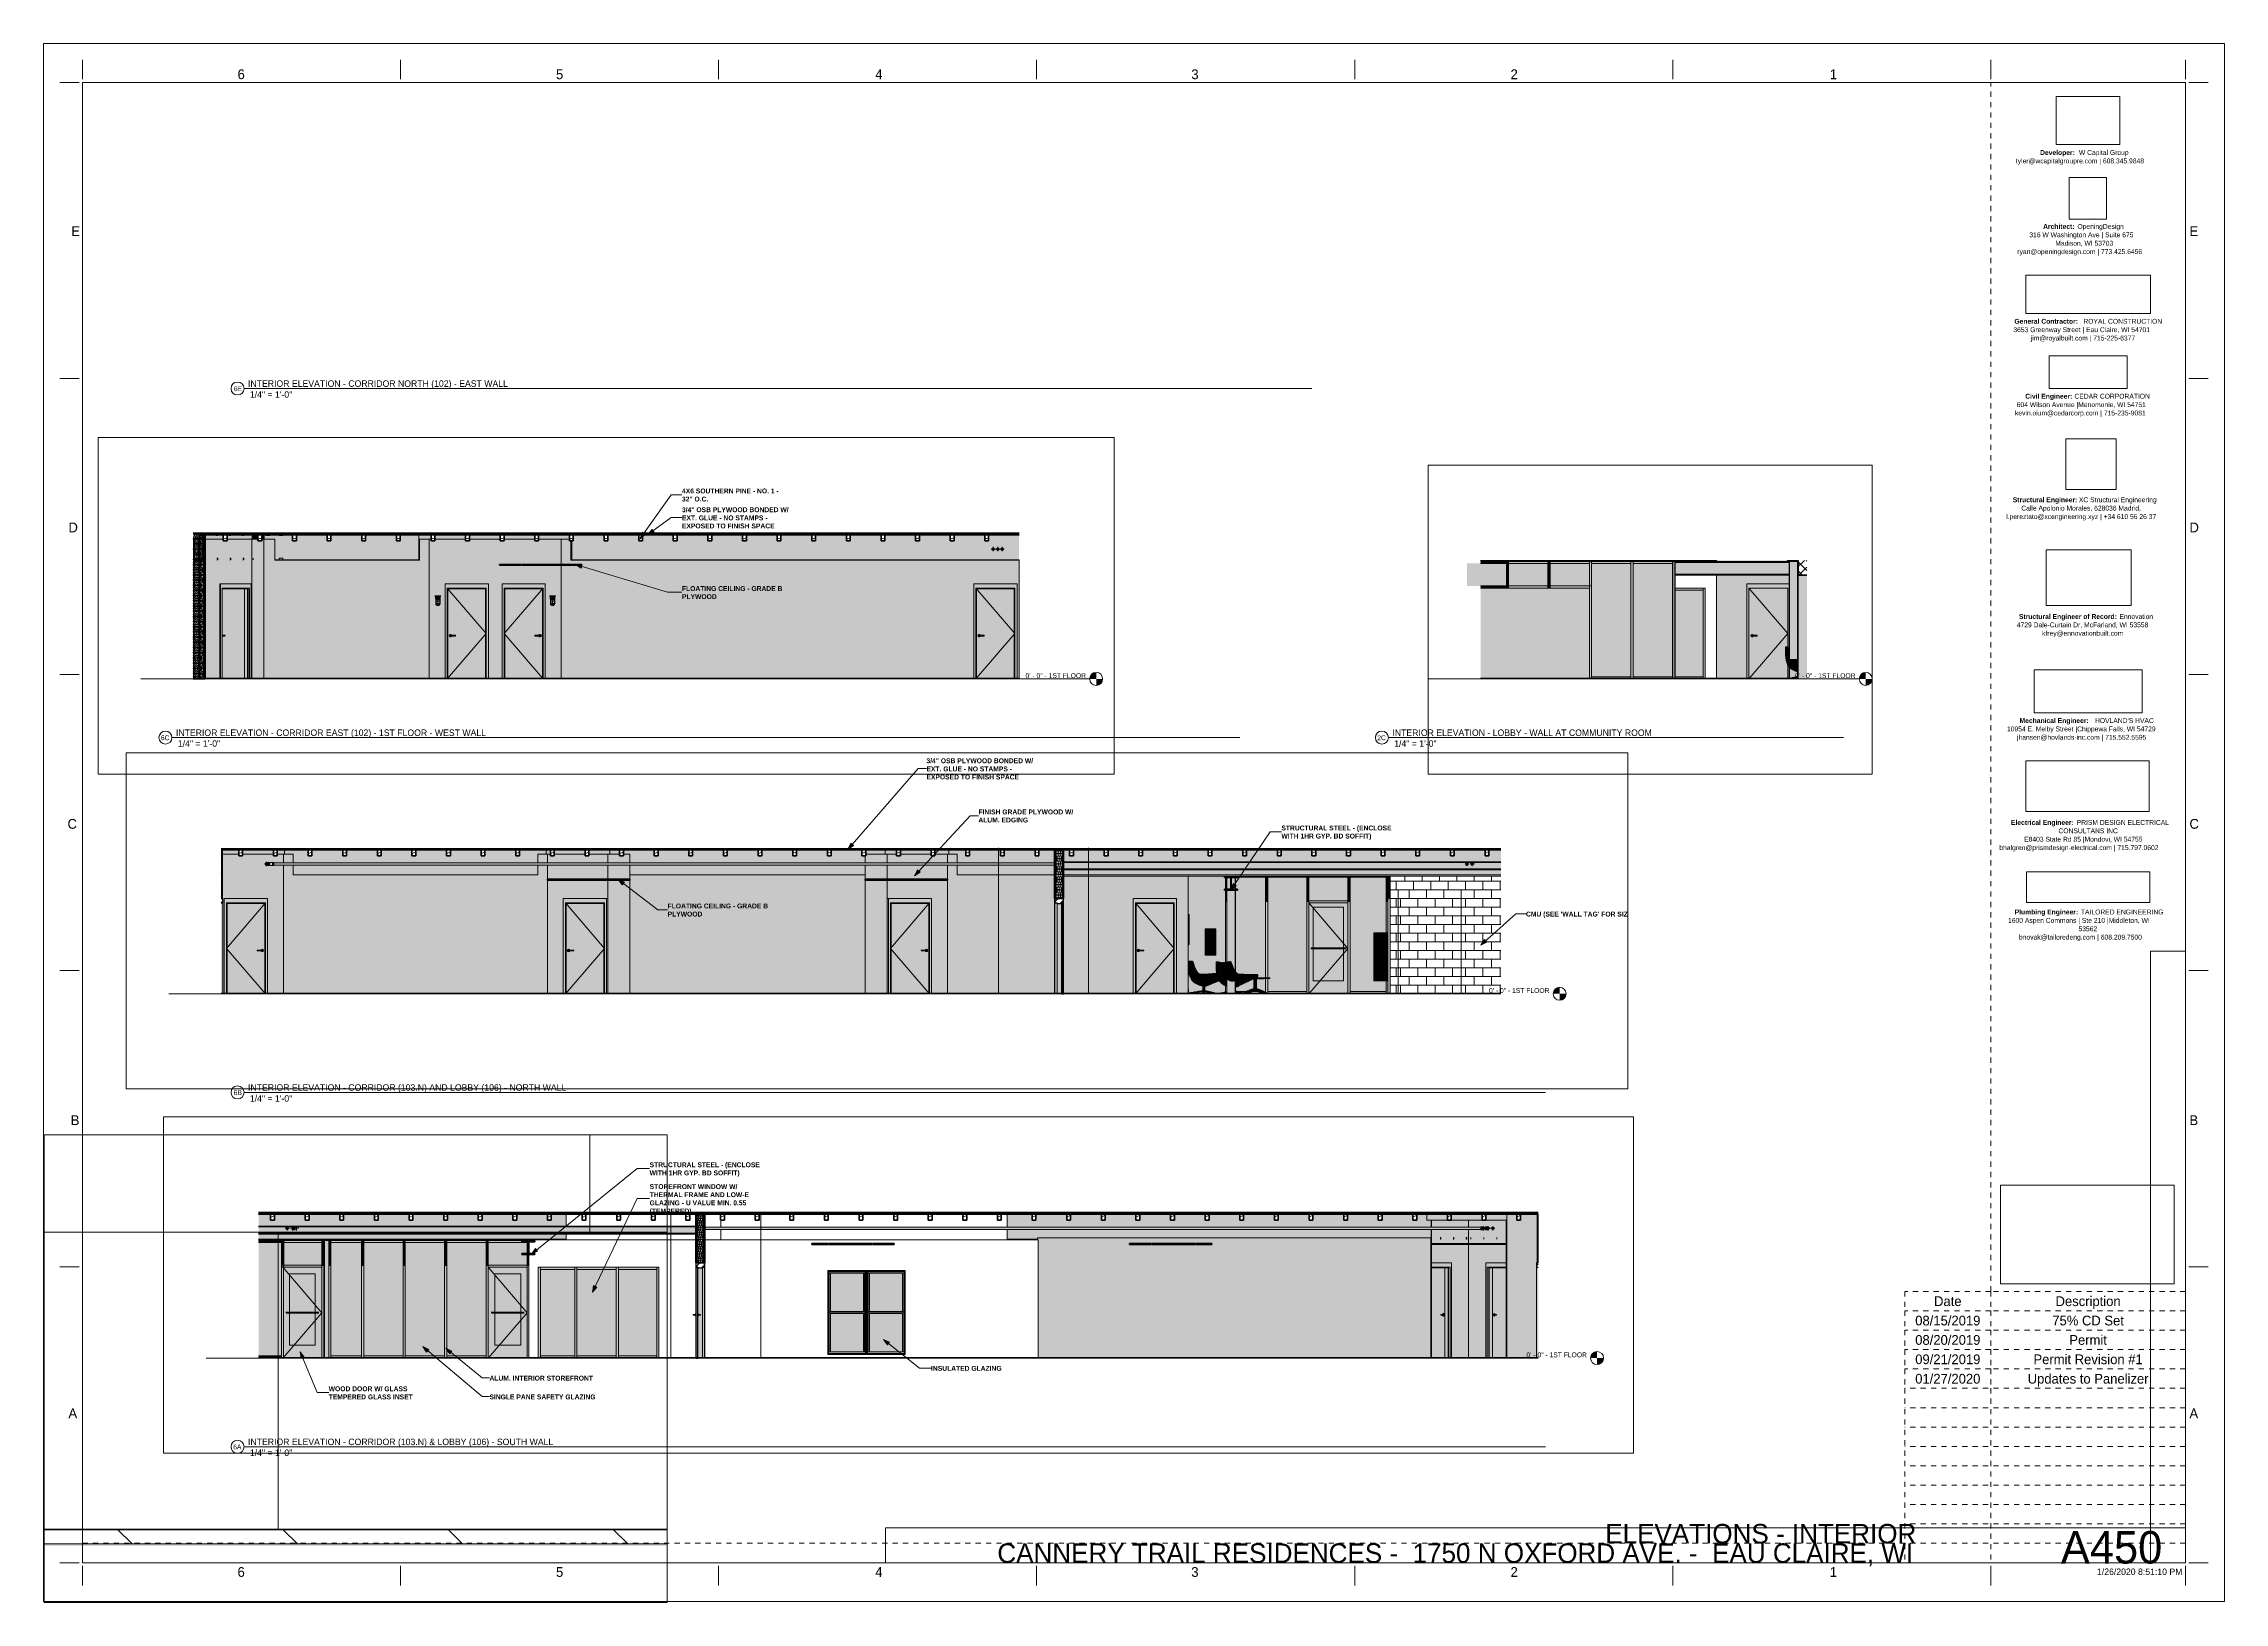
# Paper-space layout 'Layout1' of a CAD drawing. Header units: inches. Extents: x 0 to 42, y 0 to 30.
# The model-space entities are those that its viewports show. They can reach past a viewport. Long polylines and large blocks are cut down to what shows.
import ezdxf

# ---------------------------------------------------------------- set-up
doc = ezdxf.new("R2010")
doc.units = ezdxf.units.IN
doc.header["$MEASUREMENT"] = 0
for name, pattern in [('Aligning Line 1_8_', [0.25, 0.125, -0.125]), ('Dash 1_16_', [0.125, 0.0625, -0.0625]), ('Dot 1_32_', [0.03125, 0, -0.03125]), ('Grid Line 1_2_', [0.875, 0.5, -0.125, 0.125, -0.125]), ('Hidden', [0.28125, 0.1875, -0.09375]), ('Hidden 1_8_', [0.1875, 0.125, -0.0625])]:
    doc.linetypes.add(name, pattern=pattern)
for name, color, linetype, lineweight in [('0-2', 7, 'Continuous', 18), ('0-3', 50, 'Continuous', 9), ('0-4', 10, 'Continuous', 5), ('A-CLNG', 13, 'Continuous', 18), ('A-CLNG-1', 251, 'Continuous', 5), ('A-CLNG-2', 250, 'Continuous', 60), ('A-CLNG-3', 7, 'Continuous', 18), ('A-CLNG-4', 13, 'Continuous', 5), ('A-CLNG-5', 13, 'Continuous', 60), ('A-CLNG-PATT-1', 50, 'Continuous', 9), ('A-CLNG-PATT-2', 13, 'Continuous', 9), ('A-DETL', 90, 'Dot 1_32_', 13), ('A-DOOR', 31, 'Continuous', 18), ('A-DOOR-1', 254, 'Continuous', 18), ('A-DOOR-4', 50, 'Continuous', 9), ('A-DOOR-5', 31, 'Continuous', 30), ('A-DOOR-6', 31, 'Dash 1_16_', 9), ('A-DOOR-7', 31, 'Continuous', 9), ('A-DOOR-FRAM', 31, 'Continuous', 9), ('A-DOOR-FRAM-3', 31, 'Continuous', 30), ('A-DOOR-FRAM-4', 31, 'Continuous', 18), ('A-DOOR-GLAZ-1', 31, 'Continuous', 18), ('A-FLOR-1', 31, 'Continuous', 5), ('A-FLOR-2', 8, 'Continuous', 5), ('A-FLOR-3', 7, 'Continuous', 18), ('A-FLOR-4', 250, 'Continuous', 60), ('A-FLOR-LEVL', 51, 'Continuous', 9), ('A-FLOR-LEVL-1', 51, 'Grid Line 1_2_', 9), ('A-FLOR-MCUT-1', 7, 'Continuous', 18), ('A-FLOR-PATT-1', 252, 'Continuous', 9), ('A-FLOR-PATT-2', 253, 'Continuous', 9), ('A-FLOR-PATT-3', 50, 'Continuous', 9), ('A-GENM', 5, 'Continuous', 9), ('A-GLAZ-1', 59, 'Continuous', 18), ('A-GLAZ-2', 254, 'Continuous', 18), ('A-GLAZ-3', 50, 'Continuous', 9), ('A-GLAZ-4', 7, 'Continuous', 18), ('A-GLAZ-CURT', 52, 'Continuous', 9), ('A-GLAZ-CURT-1', 50, 'Continuous', 9), ('A-GLAZ-CWMG', 51, 'Continuous', 9), ('A-GLAZ-CWMG-1', 57, 'Continuous', 9), ('A-GLAZ-CWMG-2', 50, 'Continuous', 9), ('A-WALL', 113, 'Continuous', 18), ('A-WALL-1', 8, 'Continuous', 5), ('A-WALL-2', 7, 'Continuous', 18), ('A-WALL-3', 90, 'Continuous', 18), ('A-WALL-4', 113, 'Continuous', 5), ('A-WALL-PATT-1', 111, 'Continuous', 9), ('A-WALL-PATT-2', 55, 'Continuous', 9), ('A-WALL-PATT-3', 252, 'Continuous', 9), ('E-FIRE', 2, 'Continuous', 9), ('E-FIRE-1', 2, 'Hidden', 9), ('E-LITE-EQPM', 33, 'Continuous', 9), ('G-ANNO-SCHD', 231, 'Continuous', 9), ('G-ANNO-SYMB', 111, 'Aligning Line 1_8_', 9), ('G-ANNO-TEXT', 231, 'Continuous', 9), ('G-ANNO-TTLB', 6, 'Continuous', 9), ('G-ANNO-TTLB-MEDM', 33, 'Continuous', 20), ('I-FURN', 30, 'Continuous', 9), ('I-WALL', 2, 'Continuous', 18), ('I-WALL-2', 7, 'Continuous', 18), ('I-WALL-3', 2, 'Continuous', 5), ('I-WALL-4', 2, 'Continuous', 60), ('I-WALL-5', 8, 'Continuous', 5), ('P-PIPE', 3, 'Continuous', 9), ('P-PIPE-1', 3, 'Continuous', 5), ('P-PIPE-CNTR', 3, 'Continuous', 9), ('S-BEAM', 12, 'Continuous', 9), ('S-BEAM-1', 250, 'Continuous', 60), ('S-BEAM-2', 255, 'Continuous', 9), ('S-BEAM-3', 50, 'Continuous', 9), ('S-BEAM-4', 35, 'Continuous', 9), ('S-BEAM-5', 31, 'Continuous', 5), ('S-COLS-1', 31, 'Continuous', 5), ('S-COLS-2', 50, 'Continuous', 9), ('S-COLS-3', 50, 'Hidden 1_8_', 9), ('S-FNDN-1', 7, 'Continuous', 18), ('S-FNDN-2', 10, 'Continuous', 5), ('S-FNDN-3', 250, 'Continuous', 60)]:
    doc.layers.add(name, color=color, linetype=linetype, lineweight=lineweight)
doc.layers.add('G-ANNO-NPLT', color=191, linetype='Continuous', plot=False)
doc.styles.add('Century Gothic', font='ufonts.com_century-gothic.ttf', dxfattribs={"height": 4.5})
doc.styles.add('Century Gothic_1', font='ufonts.com_century-gothic.ttf', dxfattribs={"height": 0.1875})
doc.styles.add('Century Gothic_2', font='ufonts.com_century-gothic.ttf', dxfattribs={"height": 0.09375})
doc.styles.add('Century Gothic_3', font='ufonts.com_century-gothic.ttf', dxfattribs={"height": 0.125})
doc.styles.add('Century Gothic_4', font='ufonts.com_century-gothic.ttf', dxfattribs={"height": 0.625})
doc.styles.add('Century Gothic_5', font='ufonts.com_century-gothic.ttf', dxfattribs={"height": 0.375})
doc.styles.add('Century Gothic_B', font='GOTHICB.TTF', dxfattribs={"height": 4.5})
doc.styles.add('Century Gothic_B_1', font='GOTHICB.TTF', dxfattribs={"height": 0.09375})
picture_1 = doc.add_image_def('image1.jpg', size_in_pixel=(1176, 668))
picture_2 = doc.add_image_def('image2.jpg', size_in_pixel=(2440, 1006))
picture_3 = doc.add_image_def('image3.jpg', size_in_pixel=(785, 514))
picture_4 = doc.add_image_def('image4.png', size_in_pixel=(300, 300))
picture_5 = doc.add_image_def('image5.jpg', size_in_pixel=(336, 83))
picture_6 = doc.add_image_def('image6.jpg', size_in_pixel=(278, 110))
picture_7 = doc.add_image_def('image7.jpg', size_in_pixel=(302, 126))
picture_8 = doc.add_image_def('image8.jpg', size_in_pixel=(261, 80))
picture_9 = doc.add_image_def('image9.jpg', size_in_pixel=(344, 261))
picture_10 = doc.add_image_def('image10.jpg', size_in_pixel=(547, 610))
picture_11 = doc.add_image_def('image11.jpg', size_in_pixel=(95, 1663))
picture_12 = doc.add_image_def('image12.jpg', size_in_pixel=(3536, 95))
pattern_1 = [(0, (0, 0), (7.68, 1.92), [0.634, -5.126, 0.634, -5.126, -30.72]), (0, (0, 0), (7.68, 1.92), [-11.52, 0.634, -10.886, 0.634, -5.126, -13.44]), (0, (0, 0), (7.68, 1.92), [-28.8, 0.634, -3.206, 0.634, -8.966]), (120, (2.88, 0.96), (-5.50276878, 5.6910751), [0.634, -5.126, 0.634, -5.126, -30.72]), (120, (2.88, 0.96), (-5.50276878, 5.6910751), [-11.52, 0.634, -10.886, 0.634, -5.126, -13.44]), (120, (2.88, 0.96), (-5.50276878, 5.6910751), [-28.8, 0.634, -3.206, 0.634, -8.966]), (240, (3.84, 4.8), (-2.17723122, -7.6110751), [0.634, -5.126, 0.634, -5.126, -30.72]), (240, (3.84, 4.8), (-2.17723122, -7.6110751), [-11.52, 0.634, -10.886, 0.634, -5.126, -13.44]), (240, (3.84, 4.8), (-2.17723122, -7.6110751), [-28.8, 0.634, -3.206, 0.634, -8.966])]
pattern_2 = [(0, (0, 0), (0, 2.399), []), (315, (0, 0), (2.3985062, 0), [3.393, -3.393]), (45, (0, 0), (2.3985062, 0), [3.393, -3.393])]
pattern_3 = [(135, (0, 0), (-2.12132034, -2.12132034), [])]
pattern_4 = [(216.87, (3.199, 7.997), (23.98977143, 15.99364286), [3.998, -35.986]), (206.565, (7.997, 5.598), (-7.9970807, -7.9966192), [8.941, -8.941]), (198.435, (7.997, 1.599), (-15.9938446, -7.99709826), [5.058, -20.23])]
pattern_5 = [(161.57, (-4631.7952, 0.24), (-1.92045124, 0.00015035), [0, -13.661, 1.517, 0]), (18.43, (-4632.2752, 0.24), (-1.92045124, -0.00015035), [0, -13.661, 1.517, 0]), (108.43, (-4631.7952, 0.24), (0.95996907, -4.80073665), [4.553, -10.625]), (71.57, (-4632.2752, 0.24), (0.95996907, 4.80073665), [4.553, -10.625])]
pattern_6 = [(0, (-4632.035, 0), (15.36, 3.84), [0.634, -10.886, 0.634, -10.886, -61.44]), (0, (-4632.035, 0), (15.36, 3.84), [-23.04, 0.634, -22.406, 0.634, -10.886, -26.88]), (0, (-4632.035, 0), (15.36, 3.84), [-57.6, 0.634, -7.046, 0.634, -18.566]), (120, (-4626.275, 1.92), (-11.0055376, 11.38215), [0.634, -10.886, 0.634, -10.886, -61.44]), (120, (-4626.275, 1.92), (-11.0055376, 11.38215), [-23.04, 0.634, -22.406, 0.634, -10.886, -26.88]), (120, (-4626.275, 1.92), (-11.0055376, 11.38215), [-57.6, 0.634, -7.046, 0.634, -18.566]), (240, (-4624.355, 9.6), (-4.3544624, -15.22215), [0.634, -10.886, 0.634, -10.886, -61.44]), (240, (-4624.355, 9.6), (-4.3544624, -15.22215), [-23.04, 0.634, -22.406, 0.634, -10.886, -26.88]), (240, (-4624.355, 9.6), (-4.3544624, -15.22215), [-57.6, 0.634, -7.046, 0.634, -18.566])]
pattern_7 = [(0, (11124.459, 0), (7.68, 1.92), [0.634, -5.126, 0.634, -5.126, -30.72]), (0, (11124.459, 0), (7.68, 1.92), [-11.52, 0.634, -10.886, 0.634, -5.126, -13.44]), (0, (11124.459, 0), (7.68, 1.92), [-28.8, 0.634, -3.206, 0.634, -8.966]), (120, (11127.339, 0.96), (-5.502769, 5.691075), [0.634, -5.126, 0.634, -5.126, -30.72]), (120, (11127.339, 0.96), (-5.502769, 5.691075), [-11.52, 0.634, -10.886, 0.634, -5.126, -13.44]), (120, (11127.339, 0.96), (-5.502769, 5.691075), [-28.8, 0.634, -3.206, 0.634, -8.966]), (240, (11128.299, 4.8), (-2.177231, -7.611075), [0.634, -5.126, 0.634, -5.126, -30.72]), (240, (11128.299, 4.8), (-2.177231, -7.611075), [-11.52, 0.634, -10.886, 0.634, -5.126, -13.44]), (240, (11128.299, 4.8), (-2.177231, -7.611075), [-28.8, 0.634, -3.206, 0.634, -8.966])]
pattern_8 = [(216.87, (11127.658, 7.997), (23.9897714, 15.993643), [3.998, -35.986]), (206.565, (11132.456, 5.598), (-7.99708, -7.996619), [8.941, -8.941]), (198.435, (11132.456, 1.599), (-15.9938446, -7.997098), [5.058, -20.23])]
pattern_9 = [(45, (11124.459, 0), (-3.18198, 3.18198), [])]
pattern_10 = [(45, (-345.5336, 0), (-4.75176, 4.75176), []), (45, (-345.5336, 7.2), (-4.75176, 4.75176), [])]
pattern_11 = [(0, (-345.5336, 0), (15.36, 3.84), [0.634, -10.886, 0.634, -10.886, -61.44]), (0, (-345.5336, 0), (15.36, 3.84), [-23.04, 0.634, -22.406, 0.634, -10.886, -26.88]), (0, (-345.5336, 0), (15.36, 3.84), [-57.6, 0.634, -7.046, 0.634, -18.566]), (120, (-339.7736, 1.92), (-11.005538, 11.38215), [0.634, -10.886, 0.634, -10.886, -61.44]), (120, (-339.7736, 1.92), (-11.005538, 11.38215), [-23.04, 0.634, -22.406, 0.634, -10.886, -26.88]), (120, (-339.7736, 1.92), (-11.005538, 11.38215), [-57.6, 0.634, -7.046, 0.634, -18.566]), (240, (-337.8536, 9.6), (-4.354462, -15.22215), [0.634, -10.886, 0.634, -10.886, -61.44]), (240, (-337.8536, 9.6), (-4.354462, -15.22215), [-23.04, 0.634, -22.406, 0.634, -10.886, -26.88]), (240, (-337.8536, 9.6), (-4.354462, -15.22215), [-57.6, 0.634, -7.046, 0.634, -18.566])]
pattern_12 = [(161.57, (-345.2936, 0.24), (-1.92045124, 0.00015035), [0, -13.661, 1.517, 0]), (18.43, (-345.7736, 0.24), (-1.92045124, -0.00015035), [0, -13.661, 1.517, 0]), (108.43, (-345.2936, 0.24), (0.9599691, -4.80073665), [4.553, -10.625]), (71.57, (-345.7736, 0.24), (0.9599691, 4.80073665), [4.553, -10.625])]
pattern_13 = [(45, (0, 0), (-3.1819805, 3.1819805), [])]
pattern_14 = [(45, (11940.318, 0), (-4.7517576, 4.7517576), []), (45, (11940.318, 7.2), (-4.7517576, 4.7517576), [])]
pattern_15 = [(0, (11940.318, 0), (15.36, 3.84), [0.634, -10.886, 0.634, -10.886, -61.44]), (0, (11940.318, 0), (15.36, 3.84), [-23.04, 0.634, -22.406, 0.634, -10.886, -26.88]), (0, (11940.318, 0), (15.36, 3.84), [-57.6, 0.634, -7.046, 0.634, -18.566]), (120, (11946.078, 1.92), (-11.0055376, 11.3821502), [0.634, -10.886, 0.634, -10.886, -61.44]), (120, (11946.078, 1.92), (-11.0055376, 11.3821502), [-23.04, 0.634, -22.406, 0.634, -10.886, -26.88]), (120, (11946.078, 1.92), (-11.0055376, 11.3821502), [-57.6, 0.634, -7.046, 0.634, -18.566]), (240, (11947.998, 9.6), (-4.3544624, -15.2221502), [0.634, -10.886, 0.634, -10.886, -61.44]), (240, (11947.998, 9.6), (-4.3544624, -15.2221502), [-23.04, 0.634, -22.406, 0.634, -10.886, -26.88]), (240, (11947.998, 9.6), (-4.3544624, -15.2221502), [-57.6, 0.634, -7.046, 0.634, -18.566])]
pattern_16 = [(161.57, (11940.5579, 0.24), (-1.920451243, 0.000150352), [0, -13.661, 1.517, 0]), (18.43, (11940.0779, 0.24), (-1.920451243, -0.000150352), [0, -13.661, 1.517, 0]), (108.43, (11940.5579, 0.24), (0.959969074, -4.80073665), [4.553, -10.625]), (71.57, (11940.0779, 0.24), (0.959969074, 4.80073665), [4.553, -10.625])]

# ---------------------------------------------------------------- blocks, each defined once
blk = doc.blocks.new('OD Title Block - 30x42 - CDs - one-598439-ELEVATIONS - INTERIOR')
at = {"layer": 'G-ANNO-TTLB'}
for p, q in [((-0.01, 30.014), (41.99, 30.014)), ((-0.01, 0.014), (-0.01, 30.014)), ((41.99, 0.014), (41.99, 30.014)), ((-0.01, 0.014), (41.99, 0.014))]:
    blk.add_line(p, q, dxfattribs=at)
at = {"layer": 'G-ANNO-TTLB', "linetype": 'Dot 1_32_', "lineweight": 13}
for p, q in [((37.49, 5.989), (37.49, 29.264)), ((0.74, 1.137), (35.905, 1.137))]:
    blk.add_line(p, q, dxfattribs=at)
at = {"layer": 'G-ANNO-TTLB-MEDM'}
for p, q in [((0.74, 29.326), (0.74, 29.701)), ((6.865, 29.326), (6.865, 29.701)), ((12.99, 29.326), (12.99, 29.701)), ((19.115, 29.326), (19.115, 29.701)), ((25.24, 29.326), (25.24, 29.701)), ((31.365, 29.326), (31.365, 29.701)), ((37.49, 29.326), (37.49, 29.701)), ((41.24, 29.326), (41.24, 29.701)), ((0.677, 29.264), (0.302, 29.264)), ((0.74, 29.264), (41.24, 29.264)), ((0.74, 29.264), (0.74, 0.764)), ((41.24, 29.264), (41.24, 0.764)), ((41.302, 29.264), (41.677, 29.264)), ((0.677, 23.564), (0.302, 23.564)), ((41.302, 23.564), (41.677, 23.564)), ((0.677, 17.864), (0.302, 17.864)), ((41.302, 17.864), (41.677, 17.864)), ((0.677, 12.164), (0.302, 12.164)), ((41.302, 12.164), (41.677, 12.164)), ((0.677, 6.464), (0.302, 6.464)), ((41.302, 6.464), (41.677, 6.464)), ((0.677, 0.764), (0.302, 0.764)), ((0.74, 0.764), (41.24, 0.764)), ((0.74, 0.701), (0.74, 0.326)), ((6.865, 0.701), (6.865, 0.326)), ((12.99, 0.701), (12.99, 0.326)), ((19.115, 0.701), (19.115, 0.326)), ((25.24, 0.701), (25.24, 0.326)), ((31.365, 0.701), (31.365, 0.326)), ((37.49, 0.701), (37.49, 0.326)), ((41.24, 0.701), (41.24, 0.326)), ((41.302, 0.764), (41.677, 0.764))]:
    blk.add_line(p, q, dxfattribs=at)
at = {"layer": 'G-ANNO-TTLB', "attachment_point": 1}
for s, insert, char_height, width, style in [('6', (3.725, 29.517), 0.188, 0.17675, 'Century Gothic_1'), ('5', (9.858, 29.517), 0.188, 0.17675, 'Century Gothic_1'), ('4', (16.007, 29.517), 0.188, 0.17675, 'Century Gothic_1'), ('3', (22.094, 29.517), 0.188, 0.17675, 'Century Gothic_1'), ('2', (28.242, 29.517), 0.188, 0.17675, 'Century Gothic_1'), ('1', (34.391, 29.517), 0.188, 0.17675, 'Century Gothic_1'), ('tyler@wcapitalgroupre.com | 608.345.9848', (37.974, 27.802), 0.09375, 3.36141, 'Century Gothic_2'), ('Developer: ', (38.44, 27.964), 0.09375, 0.90584, 'Century Gothic_B_1'), ('W Capital Group', (39.188, 27.964), 0.09375, 1.32878, 'Century Gothic_2'), ('E', (0.523, 26.497), 0.188, 0.17044, 'Century Gothic_1'), ('Architect: ', (38.499, 26.54), 0.09375, 0.80169, 'Century Gothic_B_1'), ('OpeningDesign', (39.16, 26.54), 0.09375, 1.212, 'Century Gothic_2'), ('E', (41.317, 26.497), 0.188, 0.17044, 'Century Gothic_1'), ('ryan@openingdesign.com | 773.425.6456', (38.002, 26.056), 0.09375, 3.21937, 'Century Gothic_2'), ('316 W Washington Ave | Suite 675', (38.233, 26.379), 0.09375, 2.65756, 'Century Gothic_2'), ('Madison, WI 53703', (38.733, 26.217), 0.09375, 1.44556, 'Century Gothic_2'), ('3653 Greenway Street | Eau Claire, WI 54701', (37.925, 24.552), 0.09375, 3.4845, 'Century Gothic_2'), ('General Contractor: ', (37.946, 24.714), 0.09375, 1.60969, 'Century Gothic_B_1'), ('jim@royalbuilt.com | 715-225-6377', (38.263, 24.391), 0.09375, 2.66387, 'Century Gothic_2'), ('ROYAL CONSTRUCTION', (39.274, 24.714), 0.09375, 1.82116, 'Century Gothic_2'), ('604 Wilson Avenue |Menomonie, WI 54751', (37.99, 23.109), 0.09375, 3.32669, 'Century Gothic_2'), ('Civil Engineer: ', (38.154, 23.271), 0.09375, 1.14888, 'Century Gothic_B_1'), ('CEDAR CORPORATION', (39.102, 23.271), 0.09375, 1.78012, 'Century Gothic_2'), ('kevin.oium@cedarcorp.com | 715-235-9081', (37.956, 22.948), 0.09375, 3.40559, 'Century Gothic_2'), ('Structural Engineer: ', (37.914, 21.277), 0.09375, 1.54341, 'Century Gothic_B_1'), ('Calle Apolonio Morales, 628036 Madrid, ', (38.078, 21.116), 0.09375, 3.15309, 'Century Gothic_2'), ('XC Structural Engineering', (39.188, 21.277), 0.09375, 1.96319, 'Century Gothic_2'), ('D', (0.468, 20.791), 0.188, 0.23672, 'Century Gothic_1'), ('l.pereztato@xcengineering.xyz | +34 610 56 26 37', (37.787, 20.954), 0.09375, 3.81591, 'Century Gothic_2'), ('D', (41.317, 20.791), 0.188, 0.23672, 'Century Gothic_1'), ('Structural Engineer of Record: ', (38.034, 19.03), 0.09375, 2.34509, 'Century Gothic_B_1'), ('Ennovation', (39.969, 19.03), 0.0937, 0.87428, 'Century Gothic_2'), ('4729 Dale-Curtain Dr, McFarland, WI 53558', (37.992, 18.869), 0.09375, 3.32037, 'Century Gothic_2'), ('kfrey@ennovationbuilt.com', (38.479, 18.707), 0.09375, 2.13994, 'Century Gothic_2'), ('10954 E. Melby Street |Chippewa Falls, WI 54729', (37.803, 16.865), 0.09375, 3.77487, 'Century Gothic_2'), ('Mechanical Engineer: ', (38.045, 17.026), 0.09375, 1.76119, 'Century Gothic_B_1'), ("HOVLAND'S HVAC", (39.498, 17.026), 0.09375, 1.42663, 'Century Gothic_2'), ('jhansen@hovlands-inc.com | 715.552.5595', (37.996, 16.704), 0.09375, 3.31091, 'Century Gothic_2'), ('C', (0.45, 15.084), 0.188, 0.25881, 'Century Gothic_1'), ('Electrical Engineer: ', (37.88, 15.064), 0.09375, 1.53394, 'Century Gothic_B_1'), ('E8403 State Rd 85 |Mondovi, WI 54755', (38.133, 14.741), 0.09375, 2.9795, 'Century Gothic_2'), ('CONSULTANS INC', (38.794, 14.903), 0.09375, 1.37613, 'Century Gothic_2'), ('PRISM DESIGN ELECTRICAL ', (39.146, 15.064), 0.09375, 2.09891, 'Century Gothic_2'), ('C', (41.317, 15.084), 0.188, 0.25881, 'Century Gothic_1'), ('bhalgren@prismdesign-electrical.com | 715.797.0602', (37.656, 14.58), 0.09375, 4.13469, 'Century Gothic_2'), ('1600 Aspen Commons | Ste 210 |Middleton, WI ', (37.823, 13.178), 0.09375, 3.77172, 'Century Gothic_2'), ('Plumbing Engineer: ', (37.951, 13.34), 0.09375, 1.54656, 'Century Gothic_B_1'), ('TAILORED ENGINEERING', (39.227, 13.34), 0.09375, 1.87166, 'Century Gothic_2'), ('bnovak@tailoredeng.com | 608.209.7500', (38.034, 12.856), 0.09375, 3.21622, 'Century Gothic_2'), ('53562', (39.18, 13.017), 0.0937, 0.44188, 'Century Gothic_2'), ('B', (0.512, 9.378), 0.188, 0.18306, 'Century Gothic_1'), ('B', (41.317, 9.378), 0.188, 0.18306, 'Century Gothic_1'), ('A', (0.468, 3.734), 0.188, 0.23672, 'Century Gothic_1'), ('A', (41.317, 3.734), 0.188, 0.23672, 'Century Gothic_1'), ('6', (3.724, 0.679), 0.188, 0.17675, 'Century Gothic_1'), ('5', (9.858, 0.679), 0.188, 0.17675, 'Century Gothic_1'), ('4', (16.007, 0.679), 0.188, 0.17675, 'Century Gothic_1'), ('3', (22.093, 0.679), 0.188, 0.17675, 'Century Gothic_1'), ('2', (28.242, 0.679), 0.188, 0.17675, 'Century Gothic_1'), ('1', (34.39, 0.679), 0.188, 0.17675, 'Century Gothic_1')]:
    blk.add_mtext(s, dxfattribs=dict(at, insert=insert, char_height=char_height, width=width, style=style))
at = {"layer": 'G-ANNO-TTLB'}
image = blk.add_image(picture_9, insert=(38.752, 28.068), size_in_units=(1.226, 0.93), dxfattribs=at)
image.dxf.flags = 7
image = blk.add_image(picture_10, insert=(38.999, 26.632), size_in_units=(0.719, 0.802), rotation=0, dxfattribs=at)
image.dxf.flags = 7
image = blk.add_image(picture_8, insert=(38.163, 24.818), size_in_units=(2.404, 0.737), dxfattribs=at)
image.dxf.flags = 7
image = blk.add_image(picture_7, insert=(38.612, 23.375), size_in_units=(1.506, 0.628), dxfattribs=at)
image.dxf.flags = 7
image = blk.add_image(picture_4, insert=(38.938, 21.431), size_in_units=(0.97, 0.97), dxfattribs=at)
image.dxf.flags = 7
image = blk.add_image(picture_3, insert=(38.558, 19.194), size_in_units=(1.638, 1.072), dxfattribs=at)
image.dxf.flags = 7
image = blk.add_image(picture_6, insert=(38.326, 17.131), size_in_units=(2.077, 0.822), dxfattribs=at)
image.dxf.flags = 7
image = blk.add_image(picture_2, insert=(38.167, 15.226), size_in_units=(2.376, 0.98), dxfattribs=at)
image.dxf.flags = 7
image = blk.add_image(picture_5, insert=(38.179, 13.479), size_in_units=(2.372, 0.586), dxfattribs=at)
image.dxf.flags = 7
image = blk.add_image(picture_11, insert=(40.567, 0.764), size_in_units=(0.673, 11.775), dxfattribs=at)
image.dxf.flags = 7
image = blk.add_image(picture_1, insert=(37.679, 6.133), size_in_units=(3.341, 1.898), dxfattribs=at)
image.dxf.flags = 7
image = blk.add_image(picture_12, insert=(16.203, 0.764), size_in_units=(25.037, 0.673), dxfattribs=at)
image.dxf.flags = 7
blk = doc.blocks.new('Viewport - All On-568496-ELEVATIONS - INTERIOR')
at = {"layer": 'G-ANNO-TTLB'}
for start, end in [(360, 180), (180, 360)]:
    blk.add_arc((-0.125, 0), 0.125, start, end, dxfattribs=at)
blk = doc.blocks.new('CTR - 1st Phase - Shell_rvt-2-INTERIOR ELEVATION - CORRIDOR EAST _102_ - 1ST FLOOR - WEST WALL')
at = {"layer": 'A-CLNG-1'}
h = blk.add_hatch(color=256, dxfattribs=at)
h.paths.add_polyline_path([(2441.659, 109.5), (2441.659, 110), (2440.775, 110), (2440.775, 109.5)], flags=0)
h.paths.add_polyline_path([(2436.244, 109.875), (2436.244, 110), (2435.503, 110), (2435.503, 109.875)], flags=0)
at = {"layer": 'A-CLNG-PATT-1'}
h = blk.add_hatch(dxfattribs=at)
h.set_pattern_fill('FP_12', color=256, style=0, pattern_type=2)
h.set_pattern_definition([(0, (0, 0), (15.36, 3.84), [0.634, -10.886, 0.634, -10.886, -61.44]), (0, (0, 0), (15.36, 3.84), [-23.04, 0.634, -22.406, 0.634, -10.886, -26.88]), (0, (0, 0), (15.36, 3.84), [-57.6, 0.634, -7.046, 0.634, -18.566]), (120, (5.76, 1.92), (-11.0055376, 11.38215), [0.634, -10.886, 0.634, -10.886, -61.44]), (120, (5.76, 1.92), (-11.0055376, 11.38215), [-23.04, 0.634, -22.406, 0.634, -10.886, -26.88]), (120, (5.76, 1.92), (-11.0055376, 11.38215), [-57.6, 0.634, -7.046, 0.634, -18.566]), (240, (7.68, 9.6), (-4.3544624, -15.22215), [0.634, -10.886, 0.634, -10.886, -61.44]), (240, (7.68, 9.6), (-4.3544624, -15.22215), [-23.04, 0.634, -22.406, 0.634, -10.886, -26.88]), (240, (7.68, 9.6), (-4.3544624, -15.22215), [-57.6, 0.634, -7.046, 0.634, -18.566])])
h.paths.add_polyline_path([(2441.659, 108.875), (2441.659, 109.5), (2440.775, 109.5), (2440.775, 108.875)], flags=0)
at = {"layer": 'A-FLOR-1'}
h = blk.add_hatch(color=256, dxfattribs=at)
h.paths.add_polyline_path([(2446.497, 129), (2463.374, 129), (2463.374, 133), (2458.374, 133), (2458.374, 132.5), (2456.624, 132.5), (2456.624, 133), (2446.497, 133)], flags=0)
h.paths.add_polyline_path([(2468.309, 129), (2490.181, 129), (2490.181, 133), (2482.374, 133), (2482.374, 132.5), (2480.624, 132.5), (2480.624, 133), (2470.374, 133), (2470.374, 132.5), (2468.624, 132.5), (2468.624, 133), (2466.874, 133), (2466.874, 129)], flags=0)
h = blk.add_hatch(color=256, dxfattribs=at)
h.paths.add_polyline_path([(2501.272, 129), (2501.272, 133), (2498.874, 133), (2498.874, 129), (2501.116, 129)], flags=0)
h.paths.add_polyline_path([(2493.66, 129), (2495.374, 129), (2495.374, 133), (2492.599, 133), (2492.599, 132.5), (2490.874, 132.5), (2490.874, 133), (2490.181, 133), (2490.181, 129), (2492.168, 129)], flags=0)
blk.add_hatch(color=256, dxfattribs=at).paths.add_polyline_path([(2517.519, 110), (2643.974, 110), (2643.974, 133), (2626.874, 133), (2626.874, 127.5), (2623.374, 127.5), (2623.374, 133), (2594.874, 133), (2594.874, 127.5), (2591.374, 127.5), (2591.374, 133), (2562.874, 133), (2562.874, 127.5), (2559.374, 127.5), (2559.374, 133), (2530.874, 133), (2530.874, 127.5), (2527.374, 127.5), (2527.374, 133), (2501.272, 133), (2501.272, 129), (2511.059, 129), (2511.059, 110), (2516.027, 110)], flags=0)
h = blk.add_hatch(color=256, dxfattribs=at)
h.paths.add_polyline_path([(2643.974, 110), (2644.749, 110), (2644.749, 129), (2655.374, 129), (2655.374, 133), (2643.974, 133), (2643.974, 119.336)], flags=0)
h.paths.add_polyline_path([(2785.474, 110), (2785.474, 127.5), (2784.699, 127.5), (2784.699, 110)], flags=0)
h.paths.add_polyline_path([(2769.529, 129), (2783.374, 129), (2783.374, 133), (2754.874, 133), (2754.874, 129), (2761.036, 129)], flags=0)
h.paths.add_polyline_path([(2668.411, 129), (2687.374, 129), (2687.374, 133), (2658.874, 133), (2658.874, 129)], flags=0)
h.paths.add_polyline_path([(2751.374, 129), (2751.374, 133), (2722.874, 133), (2722.874, 129)], flags=0)
h.paths.add_polyline_path([(2718.974, 129), (2719.374, 129), (2719.374, 133), (2690.874, 133), (2690.874, 129), (2714.724, 129)], flags=0)
h = blk.add_hatch(color=256, dxfattribs=at)
h.paths.add_polyline_path([(3008.119, 110), (3198.991, 110), (3198.991, 133), (3170.874, 133), (3170.874, 127.5), (3167.374, 127.5), (3167.374, 133), (3138.874, 133), (3138.874, 127.5), (3135.374, 127.5), (3135.374, 133), (3106.874, 133), (3106.874, 127.5), (3103.374, 127.5), (3103.374, 133), (3074.874, 133), (3074.874, 127.5), (3071.374, 127.5), (3071.374, 133), (3042.874, 133), (3042.874, 127.5), (3039.374, 127.5), (3039.374, 133), (3010.874, 133), (3010.874, 127.5), (3007.374, 127.5), (3007.374, 133), (2978.874, 133), (2978.874, 127.5), (2975.374, 127.5), (2975.374, 133), (2946.874, 133), (2946.874, 127.5), (2943.374, 127.5), (2943.374, 133), (2914.874, 133), (2914.874, 127.5), (2911.374, 127.5), (2911.374, 133), (2882.874, 133), (2882.874, 127.5), (2879.374, 127.5), (2879.374, 133), (2850.874, 133), (2850.874, 127.5), (2847.374, 127.5), (2847.374, 133), (2818.874, 133), (2818.874, 127.5), (2815.374, 127.5), (2815.374, 133), (2786.874, 133), (2786.874, 127.5), (2785.474, 127.5), (2785.474, 110), (2920.574, 110)], flags=0)
h.paths.add_polyline_path([(3183.316, 118.812), (3183.009, 118.853), (3182.722, 118.972), (3182.476, 119.16), (3182.288, 119.406), (3182.169, 119.693), (3182.128, 120), (3182.169, 120.307), (3182.288, 120.594), (3182.476, 120.84), (3182.722, 121.028), (3183.009, 121.147), (3183.316, 121.187), (3183.623, 121.147), (3183.91, 121.028), (3184.156, 120.84), (3184.344, 120.594), (3184.463, 120.307), (3184.503, 120), (3184.463, 119.693), (3184.344, 119.406), (3184.156, 119.16), (3183.91, 118.972), (3183.623, 118.853)], flags=0)
h.paths.add_polyline_path([(3175.073, 118.812), (3174.766, 118.853), (3174.48, 118.972), (3174.234, 119.16), (3174.045, 119.406), (3173.919, 119.747), (3173.886, 120), (3173.926, 120.307), (3174.045, 120.594), (3174.234, 120.84), (3174.48, 121.028), (3174.766, 121.147), (3175.132, 121.18), (3175.381, 121.147), (3175.667, 121.028), (3175.913, 120.84), (3176.102, 120.594), (3176.22, 120.307), (3176.261, 120), (3176.202, 119.649), (3176.102, 119.406), (3175.913, 119.16), (3175.667, 118.972), (3175.381, 118.853), (3175.132, 118.82)], flags=0)
h.paths.add_polyline_path([(3179.316, 118.812), (3179.009, 118.853), (3178.722, 118.972), (3178.476, 119.16), (3178.288, 119.406), (3178.169, 119.693), (3178.128, 120), (3178.169, 120.307), (3178.288, 120.594), (3178.476, 120.84), (3178.722, 121.028), (3179.009, 121.147), (3179.316, 121.187), (3179.623, 121.147), (3179.91, 121.028), (3180.156, 120.84), (3180.344, 120.594), (3180.463, 120.307), (3180.503, 120), (3180.463, 119.693), (3180.344, 119.406), (3180.156, 119.16), (3179.91, 118.972), (3179.623, 118.853)], flags=0)
at = {"layer": 'A-FLOR-2'}
for points in [[(2444.906, 134.75), (2444.906, 134.875), (2435.503, 134.873), (2435.503, 134.75), (2442.841, 134.75)], [(2516.027, 133.75), (3198.991, 133.751), (3198.991, 134.25), (2444.906, 134.25), (2444.906, 133.75), (2513.045, 133.75)]]:
    blk.add_hatch(color=256, dxfattribs=at).paths.add_polyline_path(points, flags=0)
at = {"layer": 'A-FLOR-PATT-1'}
h = blk.add_hatch(dxfattribs=at)
h.set_pattern_fill('FP_8', color=256, style=0, pattern_type=2)
h.set_pattern_definition([(161.57, (0.24, 0.24), (-1.92045124, 0.00015035), [0, -13.661, 1.517, 0]), (18.43, (-0.24, 0.24), (-1.92045124, -0.00015035), [0, -13.661, 1.517, 0]), (108.43, (0.24, 0.24), (0.95996907, -4.80073665), [4.553, -10.625]), (71.57, (-0.24, 0.24), (0.95996907, 4.80073665), [4.553, -10.625])])
h.paths.add_polyline_path([(2436.244, 110), (2444.906, 110), (2444.906, 134), (2435.503, 134), (2435.503, 110)], flags=0)
at = {"layer": 'A-FLOR-PATT-2'}
h = blk.add_hatch(dxfattribs=at)
h.set_pattern_fill('FP_9', color=256, style=0, pattern_type=2)
h.set_pattern_definition(pattern_1)
h.paths.add_polyline_path([(2442.841, 134.875), (2444.906, 134.875), (2444.906, 135.344), (2435.503, 135.344), (2435.503, 134.875)], flags=0)
h = blk.add_hatch(dxfattribs=at)
h.set_pattern_fill('FP_9', color=256, style=0, pattern_type=2)
h.set_pattern_definition(pattern_1)
h.paths.add_polyline_path([(2444.906, 134.25), (3198.991, 134.252), (3198.991, 135), (2444.906, 135), (2444.906, 134.75)], flags=0)
h = blk.add_hatch(dxfattribs=at)
h.set_pattern_fill('FP_10', color=256, style=0, pattern_type=2)
h.set_pattern_definition(pattern_2)
h.paths.add_polyline_path([(2435.503, 134), (2444.906, 134), (2444.906, 134.75), (2435.503, 134.75), (2435.503, 134.003)], flags=0)
h = blk.add_hatch(dxfattribs=at)
h.set_pattern_fill('FP_9', color=256, style=0, pattern_type=2)
h.set_pattern_definition(pattern_1)
h.paths.add_polyline_path([(2769.529, -0.044), (3198.991, -0.044), (3198.991, 0), (2435.503, 0), (2435.503, -0.044), (2721.811, -0.044)], flags=0)
at = {"layer": 'A-FLOR-PATT-3'}
h = blk.add_hatch(dxfattribs=at)
h.set_pattern_fill('FP_10', color=256, style=0, pattern_type=2)
h.set_pattern_definition(pattern_2)
h.paths.add_polyline_path([(3187.062, 135), (3198.991, 135), (3198.991, 135.344), (2444.906, 135.344), (2444.906, 135), (3186.339, 135)], flags=0)
h = blk.add_hatch(dxfattribs=at)
h.set_pattern_fill('FP_10', color=256, style=0, pattern_type=2)
h.set_pattern_definition(pattern_2)
h.paths.add_polyline_path([(2444.906, 133), (3198.991, 133), (3198.991, 133.75), (2444.906, 133.75)], flags=0)
h = blk.add_hatch(dxfattribs=at)
h.set_pattern_fill('FP_11', color=256, style=0, pattern_type=2)
h.set_pattern_definition(pattern_3)
h.paths.add_polyline_path([(3151.273, 0), (3198.949, 0), (3198.949, 0.375), (2444.906, 0.375), (2444.906, 0), (3103.555, 0)], flags=0)
h.paths.add_polyline_path([(2441.659, 0), (2441.659, 0.375), (2440.775, 0.375), (2440.775, 0)], flags=0)
at = {"layer": 'A-CLNG-2'}
for p, q in [((2444.906, 110), (2435.503, 110)), ((2444.906, 108.875), (2444.906, 110)), ((2435.503, 108.875), (2444.906, 108.875))]:
    blk.add_line(p, q, dxfattribs=at)
at = {"layer": 'A-CLNG-3'}
for p, q in [((2511.059, 110), (2643.974, 110)), ((2643.974, 110), (2644.749, 110)), ((2643.974, 109.875), (2643.974, 110)), ((2784.699, 110), (2785.474, 110)), ((2785.474, 110), (3198.949, 110)), ((2785.474, 109.875), (2785.474, 110)), ((2444.906, 109.5), (2435.503, 109.5))]:
    blk.add_line(p, q, dxfattribs=at)
at = {"layer": 'A-FLOR-3'}
for p, q in [((2490.181, 133), (2490.181, 129)), ((2501.272, 133), (2501.272, 129)), ((2643.974, 133), (2643.974, 110)), ((2785.474, 127.5), (2785.474, 110)), ((2643.974, 110), (2511.059, 110)), ((2644.749, 110), (2643.974, 110)), ((2785.474, 110), (2784.699, 110)), ((3198.949, 110), (2785.474, 110))]:
    blk.add_line(p, q, dxfattribs=at)
at = {"layer": 'A-FLOR-4'}
for p, q in [((2444.906, 110), (2444.906, 133)), ((2444.906, 133), (3198.991, 133)), ((2435.503, 110), (2444.906, 110)), ((3198.991, 0.375), (2435.503, 0.375))]:
    blk.add_line(p, q, dxfattribs=at)
at = {"layer": 'A-FLOR-MCUT-1'}
for p, q in [((2444.906, 135), (2444.906, 135.344)), ((2444.906, 135.344), (2444.906, 135)), ((3198.991, 135), (2444.906, 135)), ((2444.906, 134.875), (2435.503, 134.875)), ((2444.906, 134.75), (2435.503, 134.75)), ((2444.906, 134.75), (2444.906, 134.875)), ((2444.906, 134.875), (2444.906, 134.75)), ((2444.906, 134.25), (2444.906, 134.75)), ((2444.906, 134.75), (2444.906, 134.25)), ((2444.906, 134), (2435.503, 134)), ((2444.906, 134), (2444.906, 134.25)), ((3198.991, 134.25), (2444.906, 134.25)), ((2444.906, 134.25), (2444.906, 134)), ((2444.906, 133.75), (2444.906, 134)), ((2444.906, 134), (2444.906, 133.75)), ((2444.906, 133), (2444.906, 133.75)), ((3198.991, 133.75), (2444.906, 133.75)), ((2444.906, 133.75), (2444.906, 133)), ((3198.991, 0), (2435.503, 0))]:
    blk.add_line(p, q, dxfattribs=at)
blk = doc.blocks.new('LVL-Laminated Veneer Lumber - 4X6 S_ PINE - NO_ 1-2419997-INTERIOR ELEVATION - CORRIDOR EAST _102_ - 1ST FLOOR - WEST WALL')
at = {"layer": 'S-BEAM'}
h = blk.add_hatch(dxfattribs=at)
h.set_pattern_fill('FP_14', color=256, style=0, pattern_type=2)
h.set_pattern_definition(pattern_4)
h.paths.add_polyline_path([(3170.874, 127.5), (3170.874, 133), (3167.374, 133), (3167.374, 127.5)], flags=0)
at = {"layer": 'S-BEAM-1'}
for p, q in [((3170.874, 133), (3167.374, 133)), ((3167.374, 133), (3167.374, 127.5)), ((3170.874, 127.5), (3170.874, 133)), ((3167.374, 127.5), (3170.874, 127.5))]:
    blk.add_line(p, q, dxfattribs=at)
blk = doc.blocks.new('LVL-Laminated Veneer Lumber - 4X6 S_ PINE - NO_ 1-V18-INTERIOR ELEVATION - CORRIDOR EAST _102_ - 1ST FLOOR - WEST WALL')
at = {"layer": 'S-BEAM'}
h = blk.add_hatch(dxfattribs=at)
h.set_pattern_fill('FP_14', color=256, style=0, pattern_type=2)
h.set_pattern_definition(pattern_4)
h.paths.add_polyline_path([(3138.874, 127.5), (3138.874, 133), (3135.374, 133), (3135.374, 127.5)], flags=0)
at = {"layer": 'S-BEAM-1'}
for p, q in [((3138.874, 133), (3135.374, 133)), ((3135.374, 133), (3135.374, 127.5)), ((3138.874, 127.5), (3138.874, 133)), ((3135.374, 127.5), (3138.874, 127.5))]:
    blk.add_line(p, q, dxfattribs=at)
blk = doc.blocks.new('LVL-Laminated Veneer Lumber - 4X6 S_ PINE - NO_ 1-1619293-INTERIOR ELEVATION - CORRIDOR EAST _102_ - 1ST FLOOR - WEST WALL')
at = {"layer": 'S-BEAM'}
h = blk.add_hatch(dxfattribs=at)
h.set_pattern_fill('FP_14', color=256, style=0, pattern_type=2)
h.set_pattern_definition(pattern_4)
h.paths.add_polyline_path([(3103.374, 127.5), (3106.874, 127.5), (3106.874, 133), (3103.374, 133), (3103.374, 129.826)], flags=0)
at = {"layer": 'S-BEAM-1'}
for p, q in [((3106.874, 133), (3103.374, 133)), ((3103.374, 133), (3103.374, 127.5)), ((3106.874, 127.5), (3106.874, 133)), ((3103.374, 127.5), (3106.874, 127.5))]:
    blk.add_line(p, q, dxfattribs=at)
blk = doc.blocks.new('LVL-Laminated Veneer Lumber - 4X6 S_ PINE - NO_ 1-V19-INTERIOR ELEVATION - CORRIDOR EAST _102_ - 1ST FLOOR - WEST WALL')
at = {"layer": 'S-BEAM'}
h = blk.add_hatch(dxfattribs=at)
h.set_pattern_fill('FP_14', color=256, style=0, pattern_type=2)
h.set_pattern_definition(pattern_4)
h.paths.add_polyline_path([(3071.374, 127.5), (3074.874, 127.5), (3074.874, 133), (3071.374, 133), (3071.374, 127.83)], flags=0)
at = {"layer": 'S-BEAM-1'}
for p, q in [((3074.874, 133), (3071.374, 133)), ((3071.374, 133), (3071.374, 127.5)), ((3074.874, 127.5), (3074.874, 133)), ((3071.374, 127.5), (3074.874, 127.5))]:
    blk.add_line(p, q, dxfattribs=at)
blk = doc.blocks.new('LVL-Laminated Veneer Lumber - 4X6 S_ PINE - NO_ 1-1619292-INTERIOR ELEVATION - CORRIDOR EAST _102_ - 1ST FLOOR - WEST WALL')
at = {"layer": 'S-BEAM'}
h = blk.add_hatch(dxfattribs=at)
h.set_pattern_fill('FP_14', color=256, style=0, pattern_type=2)
h.set_pattern_definition(pattern_4)
h.paths.add_polyline_path([(3039.374, 127.5), (3042.874, 127.5), (3042.874, 133), (3039.374, 133)], flags=0)
at = {"layer": 'S-BEAM-1'}
for p, q in [((3042.874, 133), (3039.374, 133)), ((3039.374, 133), (3039.374, 127.5)), ((3042.874, 127.5), (3042.874, 133)), ((3039.374, 127.5), (3042.874, 127.5))]:
    blk.add_line(p, q, dxfattribs=at)
blk = doc.blocks.new('LVL-Laminated Veneer Lumber - 4X6 S_ PINE - NO_ 1-V20-INTERIOR ELEVATION - CORRIDOR EAST _102_ - 1ST FLOOR - WEST WALL')
at = {"layer": 'S-BEAM'}
h = blk.add_hatch(dxfattribs=at)
h.set_pattern_fill('FP_14', color=256, style=0, pattern_type=2)
h.set_pattern_definition(pattern_4)
h.paths.add_polyline_path([(3007.374, 127.5), (3010.874, 127.5), (3010.874, 133), (3007.374, 133)], flags=0)
at = {"layer": 'S-BEAM-1'}
for p, q in [((3010.874, 133), (3007.374, 133)), ((3007.374, 133), (3007.374, 127.5)), ((3010.874, 127.5), (3010.874, 133)), ((3007.374, 127.5), (3010.874, 127.5))]:
    blk.add_line(p, q, dxfattribs=at)
blk = doc.blocks.new('LVL-Laminated Veneer Lumber - 4X6 S_ PINE - NO_ 1-V21-INTERIOR ELEVATION - CORRIDOR EAST _102_ - 1ST FLOOR - WEST WALL')
at = {"layer": 'S-BEAM'}
h = blk.add_hatch(dxfattribs=at)
h.set_pattern_fill('FP_14', color=256, style=0, pattern_type=2)
h.set_pattern_definition(pattern_4)
h.paths.add_polyline_path([(2975.374, 127.5), (2978.874, 127.5), (2978.874, 133), (2975.374, 133), (2975.374, 128.3)], flags=0)
at = {"layer": 'S-BEAM-1'}
for p, q in [((2978.874, 133), (2975.374, 133)), ((2975.374, 133), (2975.374, 127.5)), ((2978.874, 127.5), (2978.874, 133)), ((2975.374, 127.5), (2978.874, 127.5))]:
    blk.add_line(p, q, dxfattribs=at)
blk = doc.blocks.new('LVL-Laminated Veneer Lumber - 4X6 S_ PINE - NO_ 1-V22-INTERIOR ELEVATION - CORRIDOR EAST _102_ - 1ST FLOOR - WEST WALL')
at = {"layer": 'S-BEAM'}
h = blk.add_hatch(dxfattribs=at)
h.set_pattern_fill('FP_14', color=256, style=0, pattern_type=2)
h.set_pattern_definition(pattern_4)
h.paths.add_polyline_path([(2946.874, 127.5), (2946.874, 133), (2943.374, 133), (2943.374, 127.5)], flags=0)
at = {"layer": 'S-BEAM-1'}
for p, q in [((2946.874, 133), (2943.374, 133)), ((2943.374, 133), (2943.374, 127.5)), ((2946.874, 127.5), (2946.874, 133)), ((2943.374, 127.5), (2946.874, 127.5))]:
    blk.add_line(p, q, dxfattribs=at)
blk = doc.blocks.new('LVL-Laminated Veneer Lumber - 4X6 S_ PINE - NO_ 1-V23-INTERIOR ELEVATION - CORRIDOR EAST _102_ - 1ST FLOOR - WEST WALL')
at = {"layer": 'S-BEAM'}
h = blk.add_hatch(dxfattribs=at)
h.set_pattern_fill('FP_14', color=256, style=0, pattern_type=2)
h.set_pattern_definition(pattern_4)
h.paths.add_polyline_path([(2911.374, 127.5), (2914.874, 127.5), (2914.874, 133), (2911.374, 133), (2911.374, 131.057)], flags=0)
at = {"layer": 'S-BEAM-1'}
for p, q in [((2914.874, 133), (2911.374, 133)), ((2911.374, 133), (2911.374, 127.5)), ((2914.874, 127.5), (2914.874, 133)), ((2911.374, 127.5), (2914.874, 127.5))]:
    blk.add_line(p, q, dxfattribs=at)
blk = doc.blocks.new('LVL-Laminated Veneer Lumber - 4X6 S_ PINE - NO_ 1-V24-INTERIOR ELEVATION - CORRIDOR EAST _102_ - 1ST FLOOR - WEST WALL')
at = {"layer": 'S-BEAM'}
h = blk.add_hatch(dxfattribs=at)
h.set_pattern_fill('FP_14', color=256, style=0, pattern_type=2)
h.set_pattern_definition(pattern_4)
h.paths.add_polyline_path([(2879.374, 127.5), (2882.874, 127.5), (2882.874, 133), (2879.374, 133), (2879.374, 132.436)], flags=0)
at = {"layer": 'S-BEAM-1'}
for p, q in [((2882.874, 133), (2879.374, 133)), ((2879.374, 133), (2879.374, 127.5)), ((2882.874, 127.5), (2882.874, 133)), ((2879.374, 127.5), (2882.874, 127.5))]:
    blk.add_line(p, q, dxfattribs=at)
blk = doc.blocks.new('LVL-Laminated Veneer Lumber - 4X6 S_ PINE - NO_ 1-V25-INTERIOR ELEVATION - CORRIDOR EAST _102_ - 1ST FLOOR - WEST WALL')
at = {"layer": 'S-BEAM'}
h = blk.add_hatch(dxfattribs=at)
h.set_pattern_fill('FP_14', color=256, style=0, pattern_type=2)
h.set_pattern_definition(pattern_4)
h.paths.add_polyline_path([(2850.874, 127.5), (2850.874, 133), (2847.374, 133), (2847.374, 127.5)], flags=0)
at = {"layer": 'S-BEAM-1'}
for p, q in [((2850.874, 133), (2847.374, 133)), ((2847.374, 133), (2847.374, 127.5)), ((2850.874, 127.5), (2850.874, 133)), ((2847.374, 127.5), (2850.874, 127.5))]:
    blk.add_line(p, q, dxfattribs=at)
blk = doc.blocks.new('LVL-Laminated Veneer Lumber - 4X6 S_ PINE - NO_ 1-V26-INTERIOR ELEVATION - CORRIDOR EAST _102_ - 1ST FLOOR - WEST WALL')
at = {"layer": 'S-BEAM'}
h = blk.add_hatch(dxfattribs=at)
h.set_pattern_fill('FP_14', color=256, style=0, pattern_type=2)
h.set_pattern_definition(pattern_4)
h.paths.add_polyline_path([(2815.374, 127.5), (2818.874, 127.5), (2818.874, 133), (2815.374, 133)], flags=0)
at = {"layer": 'S-BEAM-1'}
for p, q in [((2818.874, 133), (2815.374, 133)), ((2815.374, 133), (2815.374, 127.5)), ((2818.874, 127.5), (2818.874, 133)), ((2815.374, 127.5), (2818.874, 127.5))]:
    blk.add_line(p, q, dxfattribs=at)
blk = doc.blocks.new('LVL-Laminated Veneer Lumber - 4X6 S_ PINE - NO_ 1-V27-INTERIOR ELEVATION - CORRIDOR EAST _102_ - 1ST FLOOR - WEST WALL')
at = {"layer": 'S-BEAM'}
h = blk.add_hatch(dxfattribs=at)
h.set_pattern_fill('FP_14', color=256, style=0, pattern_type=2)
h.set_pattern_definition(pattern_4)
h.paths.add_polyline_path([(2785.474, 127.5), (2786.874, 127.5), (2786.874, 133), (2783.374, 133), (2783.374, 127.5), (2784.699, 127.5)], flags=0)
at = {"layer": 'S-BEAM-1'}
for p, q in [((2786.874, 133), (2783.374, 133)), ((2783.374, 133), (2783.374, 127.5)), ((2786.874, 127.5), (2786.874, 133)), ((2783.374, 127.5), (2786.874, 127.5))]:
    blk.add_line(p, q, dxfattribs=at)
blk = doc.blocks.new('LVL-Laminated Veneer Lumber - 4X6 S_ PINE - NO_ 1-1619295-INTERIOR ELEVATION - CORRIDOR EAST _102_ - 1ST FLOOR - WEST WALL')
at = {"layer": 'S-BEAM'}
h = blk.add_hatch(dxfattribs=at)
h.set_pattern_fill('FP_14', color=256, style=0, pattern_type=2)
h.set_pattern_definition(pattern_4)
h.paths.add_polyline_path([(2754.874, 127.5), (2754.874, 133), (2751.374, 133), (2751.374, 127.5)], flags=0)
at = {"layer": 'S-BEAM-1'}
for p, q in [((2754.874, 133), (2751.374, 133)), ((2751.374, 133), (2751.374, 127.5)), ((2754.874, 127.5), (2754.874, 133)), ((2751.374, 127.5), (2754.874, 127.5))]:
    blk.add_line(p, q, dxfattribs=at)
blk = doc.blocks.new('LVL-Laminated Veneer Lumber - 4X6 S_ PINE - NO_ 1-V28-INTERIOR ELEVATION - CORRIDOR EAST _102_ - 1ST FLOOR - WEST WALL')
at = {"layer": 'S-BEAM'}
h = blk.add_hatch(dxfattribs=at)
h.set_pattern_fill('FP_14', color=256, style=0, pattern_type=2)
h.set_pattern_definition(pattern_4)
h.paths.add_polyline_path([(2719.374, 127.5), (2722.874, 127.5), (2722.874, 133), (2719.374, 133), (2719.374, 129)], flags=0)
at = {"layer": 'S-BEAM-1'}
for p, q in [((2722.874, 133), (2719.374, 133)), ((2719.374, 133), (2719.374, 127.5)), ((2722.874, 127.5), (2722.874, 133)), ((2719.374, 127.5), (2722.874, 127.5))]:
    blk.add_line(p, q, dxfattribs=at)
blk = doc.blocks.new('LVL-Laminated Veneer Lumber - 4X6 S_ PINE - NO_ 1-V29-INTERIOR ELEVATION - CORRIDOR EAST _102_ - 1ST FLOOR - WEST WALL')
at = {"layer": 'S-BEAM'}
h = blk.add_hatch(dxfattribs=at)
h.set_pattern_fill('FP_14', color=256, style=0, pattern_type=2)
h.set_pattern_definition(pattern_4)
h.paths.add_polyline_path([(2690.874, 127.5), (2690.874, 133), (2687.374, 133), (2687.374, 127.5)], flags=0)
at = {"layer": 'S-BEAM-1'}
for p, q in [((2690.874, 133), (2687.374, 133)), ((2687.374, 133), (2687.374, 127.5)), ((2690.874, 127.5), (2690.874, 133)), ((2687.374, 127.5), (2690.874, 127.5))]:
    blk.add_line(p, q, dxfattribs=at)
blk = doc.blocks.new('LVL-Laminated Veneer Lumber - 4X6 S_ PINE - NO_ 1-V30-INTERIOR ELEVATION - CORRIDOR EAST _102_ - 1ST FLOOR - WEST WALL')
at = {"layer": 'S-BEAM'}
h = blk.add_hatch(dxfattribs=at)
h.set_pattern_fill('FP_14', color=256, style=0, pattern_type=2)
h.set_pattern_definition(pattern_4)
h.paths.add_polyline_path([(2658.874, 127.5), (2658.874, 133), (2655.374, 133), (2655.374, 127.5), (2658.531, 127.5)], flags=0)
at = {"layer": 'S-BEAM-1'}
for p, q in [((2658.874, 133), (2655.374, 133)), ((2655.374, 133), (2655.374, 127.5)), ((2658.874, 127.5), (2658.874, 133)), ((2655.374, 127.5), (2658.874, 127.5))]:
    blk.add_line(p, q, dxfattribs=at)
blk = doc.blocks.new('LVL-Laminated Veneer Lumber - 4X6 S_ PINE - NO_ 1-1619286-INTERIOR ELEVATION - CORRIDOR EAST _102_ - 1ST FLOOR - WEST WALL')
at = {"layer": 'S-BEAM'}
h = blk.add_hatch(dxfattribs=at)
h.set_pattern_fill('FP_14', color=256, style=0, pattern_type=2)
h.set_pattern_definition(pattern_4)
h.paths.add_polyline_path([(2626.874, 127.5), (2626.874, 133), (2623.374, 133), (2623.374, 127.5), (2626.375, 127.5)], flags=0)
at = {"layer": 'S-BEAM-1'}
for p, q in [((2626.874, 133), (2623.374, 133)), ((2623.374, 133), (2623.374, 127.5)), ((2626.874, 127.5), (2626.874, 133)), ((2623.374, 127.5), (2626.874, 127.5))]:
    blk.add_line(p, q, dxfattribs=at)
blk = doc.blocks.new('LVL-Laminated Veneer Lumber - 4X6 S_ PINE - NO_ 1-V31-INTERIOR ELEVATION - CORRIDOR EAST _102_ - 1ST FLOOR - WEST WALL')
at = {"layer": 'S-BEAM'}
h = blk.add_hatch(dxfattribs=at)
h.set_pattern_fill('FP_14', color=256, style=0, pattern_type=2)
h.set_pattern_definition(pattern_4)
h.paths.add_polyline_path([(2591.374, 127.5), (2594.874, 127.5), (2594.874, 133), (2591.374, 133), (2591.374, 128.586)], flags=0)
at = {"layer": 'S-BEAM-1'}
for p, q in [((2594.874, 133), (2591.374, 133)), ((2591.374, 133), (2591.374, 127.5)), ((2594.874, 127.5), (2594.874, 133)), ((2591.374, 127.5), (2594.874, 127.5))]:
    blk.add_line(p, q, dxfattribs=at)
blk = doc.blocks.new('LVL-Laminated Veneer Lumber - 4X6 S_ PINE - NO_ 1-V32-INTERIOR ELEVATION - CORRIDOR EAST _102_ - 1ST FLOOR - WEST WALL')
at = {"layer": 'S-BEAM'}
h = blk.add_hatch(dxfattribs=at)
h.set_pattern_fill('FP_14', color=256, style=0, pattern_type=2)
h.set_pattern_definition(pattern_4)
h.paths.add_polyline_path([(2559.374, 127.5), (2562.874, 127.5), (2562.874, 133), (2559.374, 133)], flags=0)
at = {"layer": 'S-BEAM-1'}
for p, q in [((2562.874, 133), (2559.374, 133)), ((2559.374, 133), (2559.374, 127.5)), ((2562.874, 127.5), (2562.874, 133)), ((2559.374, 127.5), (2562.874, 127.5))]:
    blk.add_line(p, q, dxfattribs=at)
blk = doc.blocks.new('LVL-Laminated Veneer Lumber - 4X6 S_ PINE - NO_ 1-V33-INTERIOR ELEVATION - CORRIDOR EAST _102_ - 1ST FLOOR - WEST WALL')
at = {"layer": 'S-BEAM'}
h = blk.add_hatch(dxfattribs=at)
h.set_pattern_fill('FP_14', color=256, style=0, pattern_type=2)
h.set_pattern_definition(pattern_4)
h.paths.add_polyline_path([(2527.374, 127.5), (2530.874, 127.5), (2530.874, 133), (2527.374, 133)], flags=0)
at = {"layer": 'S-BEAM-1'}
for p, q in [((2530.874, 133), (2527.374, 133)), ((2527.374, 133), (2527.374, 127.5)), ((2530.874, 127.5), (2530.874, 133)), ((2527.374, 127.5), (2530.874, 127.5))]:
    blk.add_line(p, q, dxfattribs=at)
blk = doc.blocks.new('LVL-Laminated Veneer Lumber - 4X6 S_ PINE - NO_ 1-2421738-INTERIOR ELEVATION - CORRIDOR EAST _102_ - 1ST FLOOR - WEST WALL')
at = {"layer": 'S-BEAM'}
h = blk.add_hatch(dxfattribs=at)
h.set_pattern_fill('FP_14', color=256, style=0, pattern_type=2)
h.set_pattern_definition(pattern_4)
h.paths.add_polyline_path([(2498.874, 127.5), (2498.874, 133), (2495.374, 133), (2495.374, 127.5)], flags=0)
at = {"layer": 'S-BEAM-1'}
for p, q in [((2498.874, 133), (2495.374, 133)), ((2495.374, 133), (2495.374, 127.5)), ((2498.874, 127.5), (2498.874, 133)), ((2495.374, 127.5), (2498.874, 127.5))]:
    blk.add_line(p, q, dxfattribs=at)
blk = doc.blocks.new('LVL-Laminated Veneer Lumber - 4X6 S_ PINE - NO_ 1-2421739-INTERIOR ELEVATION - CORRIDOR EAST _102_ - 1ST FLOOR - WEST WALL')
at = {"layer": 'S-BEAM'}
h = blk.add_hatch(dxfattribs=at)
h.set_pattern_fill('FP_14', color=256, style=0, pattern_type=2)
h.set_pattern_definition(pattern_4)
h.paths.add_polyline_path([(2466.874, 127.5), (2466.874, 133), (2463.374, 133), (2463.374, 127.5), (2465.327, 127.5)], flags=0)
at = {"layer": 'S-BEAM-1'}
for p, q in [((2466.874, 133), (2463.374, 133)), ((2463.374, 133), (2463.374, 127.5)), ((2466.874, 127.5), (2466.874, 133)), ((2463.374, 127.5), (2466.874, 127.5))]:
    blk.add_line(p, q, dxfattribs=at)
blk = doc.blocks.new('TRUSS - 24_-2435928-INTERIOR ELEVATION - CORRIDOR EAST _102_ - 1ST FLOOR - WEST WALL')
at = {"layer": 'S-BEAM-1'}
for p, q in [((2446.374, 134), (2442.874, 134)), ((2442.874, 134), (2442.874, 132.5)), ((2446.374, 132.5), (2446.374, 134)), ((2442.874, 132.5), (2446.374, 132.5)), ((2446.374, 111.5), (2442.874, 111.5)), ((2442.874, 111.5), (2442.874, 110)), ((2446.374, 110), (2446.374, 111.5)), ((2442.874, 110), (2446.374, 110))]:
    blk.add_line(p, q, dxfattribs=at)
at = {"layer": 'S-BEAM-3'}
for p, q in [((2444.561, 133.75), (2444.686, 133.75)), ((2444.561, 111.5), (2444.561, 132.5)), ((2444.686, 132.5), (2444.686, 111.5))]:
    blk.add_line(p, q, dxfattribs=at)
blk = doc.blocks.new('TRUSS - 24_-2435970-INTERIOR ELEVATION - CORRIDOR EAST _102_ - 1ST FLOOR - WEST WALL')
at = {"layer": 'S-BEAM-2'}
for points in [[(2456.624, 132.5), (2458.374, 132.5), (2458.374, 133), (2456.624, 133)], [(2457.871, 110), (2458.374, 110), (2458.374, 111.5), (2457.508, 111.5), (2457.508, 110)]]:
    blk.add_hatch(color=256, dxfattribs=at).paths.add_polyline_path(points, flags=0)
at = {"layer": 'S-BEAM-3'}
for p, q in [((2458.374, 132.5), (2458.374, 133)), ((2456.624, 132.5), (2458.374, 132.5)), ((2458.374, 111.5), (2457.508, 111.5)), ((2458.374, 110), (2458.374, 111.5)), ((2457.508, 110), (2458.374, 110))]:
    blk.add_line(p, q, dxfattribs=at)
blk = doc.blocks.new('TRUSS - 24_-2436012-INTERIOR ELEVATION - CORRIDOR EAST _102_ - 1ST FLOOR - WEST WALL')
at = {"layer": 'S-BEAM-2'}
for points in [[(2468.624, 132.5), (2470.374, 132.5), (2470.374, 133), (2468.624, 133)], [(2469.801, 110), (2470.374, 110), (2470.374, 111.5), (2469.508, 111.5), (2469.508, 110)]]:
    blk.add_hatch(color=256, dxfattribs=at).paths.add_polyline_path(points, flags=0)
at = {"layer": 'S-BEAM-3'}
for p, q in [((2470.374, 132.5), (2470.374, 133)), ((2468.624, 132.5), (2470.374, 132.5)), ((2470.374, 111.5), (2469.508, 111.5)), ((2470.374, 110), (2470.374, 111.5)), ((2469.508, 110), (2470.374, 110))]:
    blk.add_line(p, q, dxfattribs=at)
blk = doc.blocks.new('TRUSS - 24_-2436052-INTERIOR ELEVATION - CORRIDOR EAST _102_ - 1ST FLOOR - WEST WALL')
at = {"layer": 'S-BEAM-2'}
for points in [[(2480.624, 132.5), (2482.374, 132.5), (2482.374, 133), (2480.624, 133)], [(2481.73, 110), (2482.374, 110), (2482.374, 111.5), (2481.508, 111.5), (2481.508, 110)]]:
    blk.add_hatch(color=256, dxfattribs=at).paths.add_polyline_path(points, flags=0)
at = {"layer": 'S-BEAM-3'}
for p, q in [((2482.374, 132.5), (2482.374, 133)), ((2480.624, 132.5), (2482.374, 132.5)), ((2482.374, 111.5), (2481.508, 111.5)), ((2482.374, 110), (2482.374, 111.5)), ((2481.508, 110), (2482.374, 110))]:
    blk.add_line(p, q, dxfattribs=at)
blk = doc.blocks.new('TRUSS - 24_-2436092-INTERIOR ELEVATION - CORRIDOR EAST _102_ - 1ST FLOOR - WEST WALL')
at = {"layer": 'S-BEAM-2'}
for points in [[(2492.168, 132.5), (2492.599, 132.5), (2492.599, 133), (2490.874, 133), (2490.874, 132.5)], [(2491.008, 110), (2491.008, 111.5), (2490.874, 111.5), (2490.874, 110)]]:
    blk.add_hatch(color=256, dxfattribs=at).paths.add_polyline_path(points, flags=0)
at = {"layer": 'S-BEAM-3'}
for p, q in [((2490.874, 133), (2490.874, 132.5)), ((2490.874, 132.5), (2492.599, 132.5)), ((2490.874, 111.5), (2490.874, 110)), ((2491.008, 111.5), (2490.874, 111.5)), ((2490.874, 110), (2491.008, 110))]:
    blk.add_line(p, q, dxfattribs=at)
blk = doc.blocks.new('TRUSS - 24_-2436132-INTERIOR ELEVATION - CORRIDOR EAST _102_ - 1ST FLOOR - WEST WALL')
at = {"layer": 'S-BEAM-3'}
for p, q in [((2502.874, 133), (2502.874, 132.5)), ((2506.374, 132.5), (2506.374, 133)), ((2502.874, 132.5), (2506.374, 132.5))]:
    blk.add_line(p, q, dxfattribs=at)
blk = doc.blocks.new('TRUSS - 24_-V34-INTERIOR ELEVATION - CORRIDOR EAST _102_ - 1ST FLOOR - WEST WALL')
at = {"layer": 'S-BEAM-3'}
for p, q in [((2514.874, 133), (2514.874, 132.5)), ((2518.374, 132.5), (2518.374, 133)), ((2514.874, 132.5), (2518.374, 132.5)), ((2514.874, 111.5), (2514.874, 110)), ((2518.374, 111.5), (2514.874, 111.5)), ((2518.374, 110), (2518.374, 111.5)), ((2514.874, 110), (2518.374, 110))]:
    blk.add_line(p, q, dxfattribs=at)
blk = doc.blocks.new('CTR - 1st Phase - Structure_rvt-2-INTERIOR ELEVATION - CORRIDOR EAST _102_ - 1ST FLOOR - WEST WALL')
at = {"layer": '0-3'}
for name in ['TRUSS - 24_-2435928-INTERIOR ELEVATION - CORRIDOR EAST _102_ - 1ST FLOOR - WEST WALL', 'TRUSS - 24_-2435970-INTERIOR ELEVATION - CORRIDOR EAST _102_ - 1ST FLOOR - WEST WALL', 'LVL-Laminated Veneer Lumber - 4X6 S_ PINE - NO_ 1-2421739-INTERIOR ELEVATION - CORRIDOR EAST _102_ - 1ST FLOOR - WEST WALL', 'TRUSS - 24_-2436012-INTERIOR ELEVATION - CORRIDOR EAST _102_ - 1ST FLOOR - WEST WALL', 'TRUSS - 24_-2436052-INTERIOR ELEVATION - CORRIDOR EAST _102_ - 1ST FLOOR - WEST WALL', 'TRUSS - 24_-2436092-INTERIOR ELEVATION - CORRIDOR EAST _102_ - 1ST FLOOR - WEST WALL', 'LVL-Laminated Veneer Lumber - 4X6 S_ PINE - NO_ 1-2421738-INTERIOR ELEVATION - CORRIDOR EAST _102_ - 1ST FLOOR - WEST WALL', 'TRUSS - 24_-2436132-INTERIOR ELEVATION - CORRIDOR EAST _102_ - 1ST FLOOR - WEST WALL', 'TRUSS - 24_-V34-INTERIOR ELEVATION - CORRIDOR EAST _102_ - 1ST FLOOR - WEST WALL', 'LVL-Laminated Veneer Lumber - 4X6 S_ PINE - NO_ 1-V33-INTERIOR ELEVATION - CORRIDOR EAST _102_ - 1ST FLOOR - WEST WALL', 'LVL-Laminated Veneer Lumber - 4X6 S_ PINE - NO_ 1-V32-INTERIOR ELEVATION - CORRIDOR EAST _102_ - 1ST FLOOR - WEST WALL', 'LVL-Laminated Veneer Lumber - 4X6 S_ PINE - NO_ 1-V31-INTERIOR ELEVATION - CORRIDOR EAST _102_ - 1ST FLOOR - WEST WALL', 'LVL-Laminated Veneer Lumber - 4X6 S_ PINE - NO_ 1-1619286-INTERIOR ELEVATION - CORRIDOR EAST _102_ - 1ST FLOOR - WEST WALL', 'LVL-Laminated Veneer Lumber - 4X6 S_ PINE - NO_ 1-V30-INTERIOR ELEVATION - CORRIDOR EAST _102_ - 1ST FLOOR - WEST WALL', 'LVL-Laminated Veneer Lumber - 4X6 S_ PINE - NO_ 1-V29-INTERIOR ELEVATION - CORRIDOR EAST _102_ - 1ST FLOOR - WEST WALL', 'LVL-Laminated Veneer Lumber - 4X6 S_ PINE - NO_ 1-V28-INTERIOR ELEVATION - CORRIDOR EAST _102_ - 1ST FLOOR - WEST WALL', 'LVL-Laminated Veneer Lumber - 4X6 S_ PINE - NO_ 1-1619295-INTERIOR ELEVATION - CORRIDOR EAST _102_ - 1ST FLOOR - WEST WALL', 'LVL-Laminated Veneer Lumber - 4X6 S_ PINE - NO_ 1-V27-INTERIOR ELEVATION - CORRIDOR EAST _102_ - 1ST FLOOR - WEST WALL', 'LVL-Laminated Veneer Lumber - 4X6 S_ PINE - NO_ 1-V26-INTERIOR ELEVATION - CORRIDOR EAST _102_ - 1ST FLOOR - WEST WALL', 'LVL-Laminated Veneer Lumber - 4X6 S_ PINE - NO_ 1-V25-INTERIOR ELEVATION - CORRIDOR EAST _102_ - 1ST FLOOR - WEST WALL', 'LVL-Laminated Veneer Lumber - 4X6 S_ PINE - NO_ 1-V24-INTERIOR ELEVATION - CORRIDOR EAST _102_ - 1ST FLOOR - WEST WALL', 'LVL-Laminated Veneer Lumber - 4X6 S_ PINE - NO_ 1-V23-INTERIOR ELEVATION - CORRIDOR EAST _102_ - 1ST FLOOR - WEST WALL', 'LVL-Laminated Veneer Lumber - 4X6 S_ PINE - NO_ 1-V22-INTERIOR ELEVATION - CORRIDOR EAST _102_ - 1ST FLOOR - WEST WALL', 'LVL-Laminated Veneer Lumber - 4X6 S_ PINE - NO_ 1-V21-INTERIOR ELEVATION - CORRIDOR EAST _102_ - 1ST FLOOR - WEST WALL', 'LVL-Laminated Veneer Lumber - 4X6 S_ PINE - NO_ 1-V20-INTERIOR ELEVATION - CORRIDOR EAST _102_ - 1ST FLOOR - WEST WALL', 'LVL-Laminated Veneer Lumber - 4X6 S_ PINE - NO_ 1-1619292-INTERIOR ELEVATION - CORRIDOR EAST _102_ - 1ST FLOOR - WEST WALL', 'LVL-Laminated Veneer Lumber - 4X6 S_ PINE - NO_ 1-V19-INTERIOR ELEVATION - CORRIDOR EAST _102_ - 1ST FLOOR - WEST WALL', 'LVL-Laminated Veneer Lumber - 4X6 S_ PINE - NO_ 1-1619293-INTERIOR ELEVATION - CORRIDOR EAST _102_ - 1ST FLOOR - WEST WALL', 'LVL-Laminated Veneer Lumber - 4X6 S_ PINE - NO_ 1-V18-INTERIOR ELEVATION - CORRIDOR EAST _102_ - 1ST FLOOR - WEST WALL', 'LVL-Laminated Veneer Lumber - 4X6 S_ PINE - NO_ 1-2419997-INTERIOR ELEVATION - CORRIDOR EAST _102_ - 1ST FLOOR - WEST WALL']:
    blk.add_blockref(name, (0, 0), dxfattribs=at)
blk = doc.blocks.new('HOLLOW METAL - UNIT DOOR-2191978-INTERIOR ELEVATION - CORRIDOR EAST _102_ - 1ST FLOOR - WEST WALL')
at = {"layer": 'A-DOOR'}
for points in [[(2462.162, 0.375), (2482.889, 0.375), (2482.889, 83.375), (2462.162, 83.375), (2462.162, 40.394), (2464.719, 40.38), (2464.786, 40.341), (2464.844, 40.278), (2464.916, 40.102), (2464.916, 39.898), (2464.844, 39.722), (2464.786, 39.659), (2464.719, 39.62), (2464.647, 39.606), (2462.162, 39.606), (2462.162, 33.803)], [(2462.345, 40), (2464.925, 40), (2464.888, 40.197), (2464.786, 40.341), (2464.719, 40.38), (2464.647, 40.394), (2462.162, 40.38), (2462.162, 40)], [(2462.345, 39.606), (2464.719, 39.62), (2464.786, 39.659), (2464.844, 39.722), (2464.916, 39.898), (2464.916, 40), (2462.162, 39.994), (2462.162, 39.606)]]:
    blk.add_hatch(color=256, dxfattribs=at).paths.add_polyline_path(points, flags=0)
at = {"layer": 'A-DOOR-FRAM-4'}
for points in [[(2460.748, 0.375), (2460.748, 88), (2460.217, 88), (2460.217, 0.375)], [(2460.754, 0.375), (2462.162, 0.375), (2462.162, 84), (2487.618, 84), (2487.618, 0.375), (2489.032, 0.375), (2489.032, 88), (2460.748, 88), (2460.748, 0.375)], [(2486.246, 0.375), (2486.248, 0.375), (2486.248, 84), (2462.162, 84), (2462.162, 83.375), (2485.806, 83.375), (2485.806, 0.375)], [(2487.618, 0.375), (2487.618, 84), (2486.248, 84), (2486.248, 0.375)], [(2483.198, 0.375), (2485.806, 0.375), (2485.806, 83.375), (2482.889, 83.375), (2482.889, 0.375)]]:
    blk.add_hatch(color=256, dxfattribs=at).paths.add_polyline_path(points, flags=0)
at = {"layer": 'A-DOOR-7'}
for p, q in [((2464.647, 40.394), (2462.162, 40.394)), ((2462.162, 39.606), (2464.647, 39.606))]:
    blk.add_line(p, q, dxfattribs=at)
for start_param, end_param in [(4.712389, 6.283185), (3.141593, 4.712389)]:
    blk.add_ellipse((2464.647, 40), major_axis=(0, 0.394), ratio=0.707107, start_param=start_param, end_param=end_param, dxfattribs=at)
at = {"layer": 'A-DOOR-FRAM'}
for p, q in [((2460.748, 88), (2460.217, 88)), ((2489.032, 88), (2460.748, 88)), ((2460.748, 88), (2460.748, 0.375)), ((2489.032, 88), (2489.032, 0.375)), ((2462.162, 84), (2487.618, 84)), ((2462.162, 0.375), (2462.162, 84)), ((2486.248, 84), (2486.248, 0.375)), ((2487.618, 84), (2487.618, 0.375)), ((2462.162, 83.375), (2485.806, 83.375)), ((2482.889, 83.375), (2482.889, 0.375)), ((2485.806, 83.375), (2485.806, 0.375))]:
    blk.add_line(p, q, dxfattribs=at)
blk = doc.blocks.new('HOLLOW METAL - HM - METAL LEAF - 1HR - 3-0 x 7-0-2191993-INTERIOR ELEVATION - CORRIDOR EAST _102_ - 1ST FLOOR - WEST WALL')
at = {"layer": 'A-DOOR'}
h = blk.add_hatch(color=256, dxfattribs=at)
h.paths.add_polyline_path([(3194.511, 0.375), (3194.511, 83.375), (3159.761, 83.375), (3159.761, 0.375)], flags=0)
h.paths.add_polyline_path([(3161.991, 38.819), (3161.685, 38.859), (3161.4, 38.977), (3161.156, 39.165), (3160.968, 39.409), (3160.85, 39.694), (3160.81, 40), (3160.85, 40.306), (3160.968, 40.591), (3161.156, 40.835), (3161.4, 41.023), (3161.712, 41.144), (3161.991, 41.181), (3162.297, 41.141), (3162.581, 41.023), (3162.826, 40.835), (3163.014, 40.591), (3163.095, 40.394), (3166.814, 40.38), (3166.814, 39.606), (3163.095, 39.606), (3163.014, 39.409), (3162.826, 39.165), (3162.581, 38.977), (3162.297, 38.859)], flags=0)
h = blk.add_hatch(color=256, dxfattribs=at)
h.paths.add_polyline_path([(3161.811, 39.722), (3161.721, 39.87), (3161.709, 39.898), (3161.696, 40), (3161.729, 40.149), (3161.791, 40.252), (3161.805, 40.252), (3161.748, 39.99), (3161.805, 39.748)], flags=0)
h.paths.add_polyline_path([(3161.991, 38.819), (3162.297, 38.859), (3162.581, 38.977), (3162.826, 39.165), (3163.014, 39.409), (3163.095, 39.606), (3161.976, 39.624), (3161.842, 39.698), (3161.811, 39.748), (3161.748, 40.009), (3161.828, 40.291), (3161.932, 40.357), (3162.001, 40.382), (3162.18, 40.384), (3162.277, 40.384), (3163.095, 40.394), (3163.014, 40.591), (3162.826, 40.835), (3162.581, 41.023), (3162.297, 41.141), (3161.991, 41.181), (3161.685, 41.141), (3161.4, 41.023), (3161.156, 40.835), (3160.968, 40.591), (3160.85, 40.306), (3160.81, 40), (3160.85, 39.694), (3160.968, 39.409), (3161.156, 39.165), (3161.4, 38.977), (3161.712, 38.856)], flags=0)
h = blk.add_hatch(color=256, dxfattribs=at)
h.paths.add_polyline_path([(3161.696, 40), (3161.746, 40), (3161.787, 40.247), (3161.721, 40.13), (3161.709, 40.102)], flags=0)
h.paths.add_polyline_path([(3162.297, 40), (3162.68, 40), (3162.68, 40.394), (3162.647, 40.381), (3162.073, 40.38), (3162.089, 40.394), (3161.932, 40.357), (3161.828, 40.291), (3161.811, 40.252), (3161.746, 40), (3162.275, 40)], flags=0)
for points in [[(3166.814, 40), (3166.814, 40.394), (3162.68, 40.38), (3162.68, 40), (3163.203, 40)], [(3162.089, 39.606), (3162.312, 39.618), (3162.68, 39.62), (3162.68, 40), (3161.696, 40), (3161.721, 39.87), (3161.791, 39.748), (3161.842, 39.698), (3161.932, 39.643), (3162.034, 39.614)], [(3163.172, 39.606), (3166.814, 39.62), (3166.814, 40), (3162.68, 40), (3162.68, 39.606), (3163.165, 39.606)]]:
    blk.add_hatch(color=256, dxfattribs=at).paths.add_polyline_path(points, flags=0)
at = {"layer": 'A-DOOR-FRAM-4'}
for points in [[(3197.136, 0.375), (3197.136, 88), (3157.136, 88), (3157.145, 0.375), (3159.136, 0.375), (3159.136, 84), (3195.136, 84), (3195.136, 0.375), (3197.127, 0.375)], [(3159.761, 0.375), (3159.761, 83.375), (3194.511, 83.375), (3194.511, 0.375), (3195.136, 0.375), (3195.136, 84), (3159.136, 84), (3159.139, 0.375)]]:
    blk.add_hatch(color=256, dxfattribs=at).paths.add_polyline_path(points, flags=0)
at = {"layer": 'A-DOOR-6'}
for p, q in [((3159.136, 84), (3195.136, 42)), ((3195.136, 42), (3159.458, 0.375))]:
    blk.add_line(p, q, dxfattribs=at)
at = {"layer": 'A-DOOR-7'}
for p, q in [((3166.814, 40.394), (3162.68, 40.394)), ((3166.814, 40.394), (3166.814, 40)), ((3166.814, 40), (3166.814, 39.606)), ((3162.68, 39.606), (3166.814, 39.606))]:
    blk.add_line(p, q, dxfattribs=at)
at = {"layer": 'A-DOOR-7', "flags": 128}
for points in [[(3162.68, 40.394), (3162.656, 40.394), (3162.633, 40.394), (3162.609, 40.394), (3162.586, 40.394), (3162.563, 40.394), (3162.54, 40.394), (3162.517, 40.394), (3162.494, 40.394), (3162.472, 40.394), (3162.45, 40.394), (3162.428, 40.394), (3162.407, 40.394), (3162.386, 40.394), (3162.366, 40.394), (3162.346, 40.394), (3162.327, 40.394), (3162.309, 40.394), (3162.291, 40.394), (3162.273, 40.394), (3162.256, 40.394), (3162.24, 40.394), (3162.225, 40.394), (3162.21, 40.394), (3162.196, 40.394), (3162.183, 40.394), (3162.171, 40.394), (3162.159, 40.394), (3162.148, 40.394), (3162.138, 40.394), (3162.129, 40.394), (3162.121, 40.394), (3162.114, 40.394), (3162.108, 40.394), (3162.102, 40.394), (3162.098, 40.394), (3162.094, 40.394), (3162.092, 40.394), (3162.09, 40.394), (3162.089, 40.394)], [(3162.089, 39.606), (3162.09, 39.606), (3162.091, 39.606), (3162.094, 39.606), (3162.097, 39.606), (3162.101, 39.606), (3162.106, 39.606), (3162.112, 39.606), (3162.119, 39.606), (3162.127, 39.606), (3162.136, 39.606), (3162.146, 39.606), (3162.156, 39.606), (3162.167, 39.606), (3162.18, 39.606), (3162.193, 39.606), (3162.206, 39.606), (3162.221, 39.606), (3162.236, 39.606), (3162.252, 39.606), (3162.268, 39.606), (3162.286, 39.606), (3162.304, 39.606), (3162.322, 39.606), (3162.341, 39.606), (3162.361, 39.606), (3162.381, 39.606), (3162.402, 39.606), (3162.423, 39.606), (3162.444, 39.606), (3162.466, 39.606), (3162.488, 39.606), (3162.511, 39.606), (3162.533, 39.606), (3162.556, 39.606), (3162.58, 39.606), (3162.603, 39.606), (3162.626, 39.606), (3162.65, 39.606), (3162.674, 39.606), (3162.68, 39.606)]]:
    blk.add_lwpolyline(points, dxfattribs=at)
at = {"layer": 'A-DOOR-7'}
for start, end in [(19.6343, 180), (180, 340.4367)]:
    blk.add_arc((3161.991, 40), 1.181, start, end, dxfattribs=at)
at = {"layer": 'A-DOOR-FRAM'}
for p, q in [((3197.136, 88), (3157.136, 88)), ((3157.136, 88), (3157.136, 0.375)), ((3197.136, 88), (3197.136, 0.375)), ((3159.136, 84), (3195.136, 84)), ((3159.136, 0.375), (3159.136, 84)), ((3195.136, 84), (3195.136, 0.375)), ((3159.761, 83.375), (3194.511, 83.375)), ((3159.761, 0.375), (3159.761, 83.375)), ((3194.511, 83.375), (3194.511, 0.375))]:
    blk.add_line(p, q, dxfattribs=at)
blk = doc.blocks.new('Lighting-Flood-Cooper-All-Pro-VT1730-LED - Lighting-Flood-Cooper-All-Pro-VT1730-LED-2279368-INTERIOR ELEVATION - CORRIDOR EAST _102_ - 1ST FLOOR - WEST WALL')
at = {"layer": 'E-LITE-EQPM'}
for points in [[(2765.167, 76.562), (2765.167, 76.75), (2764.976, 76.75), (2764.99, 76.562), (2765.11, 76.562)], [(2765.167, 76.562), (2765.375, 76.562), (2765.375, 76.75), (2765.167, 76.75)], [(2765.624, 76.562), (2765.738, 76.562), (2765.724, 76.75), (2765.375, 76.75), (2765.375, 76.562), (2765.52, 76.562)], [(2769.616, 76.562), (2769.709, 76.562), (2769.699, 76.75), (2765.738, 76.75), (2765.749, 76.562), (2769.609, 76.562)], [(2769.709, 76.562), (2770.072, 76.562), (2770.072, 76.75), (2769.709, 76.75), (2769.709, 76.601)], [(2770.072, 76.562), (2770.281, 76.562), (2770.281, 76.75), (2770.072, 76.75)], [(2770.472, 76.562), (2770.457, 76.75), (2770.281, 76.75), (2770.281, 76.562), (2770.457, 76.562)], [(2765.624, 74.812), (2769.824, 74.812), (2769.824, 76.437), (2765.624, 76.437), (2765.624, 76.112)], [(2769.699, 76.437), (2769.761, 76.437), (2769.761, 76.562), (2765.686, 76.562), (2765.686, 76.437), (2769.625, 76.437)], [(2769.535, 74.125), (2769.824, 74.125), (2769.824, 74.75), (2765.624, 74.75), (2765.624, 74.125), (2769.535, 74.125)], [(2767.771, 74.75), (2769.792, 74.75), (2769.792, 74.812), (2765.655, 74.812), (2765.655, 74.75), (2767.724, 74.75)], [(2765.765, 69.678), (2765.808, 69.69), (2765.709, 74.125), (2765.687, 74.125), (2765.738, 71.068), (2765.752, 70.582), (2765.765, 69.679)], [(2769.683, 69.678), (2769.739, 72.736), (2769.742, 73.221), (2769.755, 74.125), (2769.716, 74.125), (2769.65, 69.679), (2769.677, 69.679)], [(2767.037, 71.221), (2767.677, 71.225), (2767.696, 71.261), (2767.74, 71.265), (2767.771, 71.242), (2767.771, 71.221), (2769.684, 71.24), (2769.657, 71.315), (2767.771, 71.294), (2767.724, 71.27), (2767.677, 71.297), (2767.677, 71.315), (2765.771, 71.297), (2765.763, 71.24), (2765.924, 71.221), (2766.023, 71.221), (2766.901, 71.221)], [(2767.668, 67.752), (2768.038, 67.783), (2768.301, 67.844), (2768.582, 67.953), (2768.995, 68.218), (2769.215, 68.449), (2769.439, 68.77), (2769.551, 69.022), (2769.606, 69.157), (2769.661, 69.449), (2769.661, 69.679), (2769.65, 69.664), (2769.631, 69.611), (2769.619, 69.596), (2769.413, 68.828), (2768.906, 68.206), (2768.145, 67.844), (2767.748, 67.826), (2767.712, 67.768), (2767.689, 67.776), (2767.689, 67.837), (2767.677, 67.844), (2767.259, 67.865), (2766.541, 68.206), (2766.009, 68.86), (2765.809, 69.614), (2765.794, 69.615), (2765.778, 69.679), (2765.77, 69.678), (2765.816, 69.281), (2765.842, 69.157), (2766.066, 68.662), (2766.388, 68.279), (2766.657, 68.074), (2766.9, 67.932), (2767.408, 67.776), (2767.623, 67.762)], [(2769.374, 69.596), (2769.653, 69.615), (2769.627, 69.69), (2767.758, 69.672), (2767.74, 69.647), (2767.697, 69.655), (2767.688, 69.687), (2767.677, 69.69), (2765.8, 69.669), (2765.798, 69.615), (2766.265, 69.596), (2767.681, 69.599), (2767.699, 69.637), (2767.756, 69.631), (2767.771, 69.596), (2769.342, 69.596)]]:
    blk.add_hatch(color=256, dxfattribs=at).paths.add_polyline_path(points, flags=0)
h = blk.add_hatch(color=256, dxfattribs=at)
h.paths.add_polyline_path([(2767.473, 67.844), (2767.677, 67.844), (2767.677, 67.991), (2766.866, 68.206), (2766.222, 68.864), (2765.992, 69.597), (2765.827, 69.606), (2766.009, 68.86), (2766.547, 68.203), (2767.302, 67.844)], flags=0)
h.paths.add_polyline_path([(2767.771, 67.844), (2768.145, 67.844), (2768.907, 68.206), (2769.448, 68.896), (2769.622, 69.61), (2769.433, 69.596), (2769.215, 68.828), (2768.582, 68.206), (2767.771, 67.991), (2767.771, 67.932)], flags=0)
h.paths.add_polyline_path([(2765.809, 69.686), (2765.893, 69.69), (2765.99, 69.69), (2765.963, 71.23), (2765.846, 71.226), (2765.782, 71.221), (2765.808, 69.69)], flags=0)
h.paths.add_polyline_path([(2769.639, 69.686), (2769.666, 71.237), (2769.484, 71.221), (2769.458, 69.69), (2769.639, 69.686)], flags=0)
h.paths.add_polyline_path([(2765.78, 71.312), (2765.862, 71.315), (2765.962, 71.315), (2765.935, 72.855), (2765.826, 72.85), (2765.753, 72.846), (2765.78, 71.315)], flags=0)
h.paths.add_polyline_path([(2769.667, 71.312), (2769.694, 72.861), (2769.513, 72.846), (2769.486, 71.315), (2769.657, 71.315)], flags=0)
h.paths.add_polyline_path([(2765.752, 72.937), (2765.835, 72.94), (2765.933, 72.94), (2765.912, 74.125), (2765.731, 74.125), (2765.752, 72.939)], flags=0)
h.paths.add_polyline_path([(2769.696, 72.937), (2769.716, 74.125), (2769.535, 74.125), (2769.535, 72.94), (2769.685, 72.94)], flags=0)
h = blk.add_hatch(color=256, dxfattribs=at)
h.paths.add_polyline_path([(2769.457, 73.899), (2769.492, 73.899), (2769.492, 74.125), (2767.759, 74.125), (2767.78, 73.899), (2769.374, 73.899)], flags=0)
h.paths.add_polyline_path([(2766.103, 73.899), (2767.679, 73.899), (2767.677, 74.125), (2765.956, 74.125), (2765.956, 73.899), (2766.074, 73.899)], flags=0)
h = blk.add_hatch(color=256, dxfattribs=at)
h.paths.add_polyline_path([(2767.718, 69.678), (2767.759, 69.69), (2767.771, 70.329), (2767.756, 71.257), (2767.724, 71.265), (2767.677, 71.245), (2767.697, 69.679), (2767.708, 69.678)], flags=0)
h.paths.add_polyline_path([(2767.733, 71.27), (2767.771, 71.302), (2767.752, 72.882), (2767.751, 72.905), (2767.771, 72.94), (2767.75, 74.125), (2767.688, 74.107), (2767.677, 73.356), (2767.699, 72.898), (2767.69, 72.882), (2767.677, 72.842), (2767.696, 71.278), (2767.724, 71.27)], flags=0)
h = blk.add_hatch(color=256, dxfattribs=at)
h.paths.add_polyline_path([(2768.97, 72.846), (2769.712, 72.864), (2769.685, 72.94), (2767.771, 72.918), (2767.754, 72.881), (2767.771, 72.846), (2768.953, 72.846)], flags=0)
h.paths.add_polyline_path([(2767.677, 72.846), (2767.699, 72.89), (2767.691, 72.906), (2767.625, 72.94), (2765.75, 72.936), (2765.735, 72.864), (2765.898, 72.846), (2765.986, 72.846), (2767.616, 72.846)], flags=0)
h = blk.add_hatch(color=256, dxfattribs=at)
h.paths.add_polyline_path([(2767.729, 67.762), (2767.771, 67.964), (2767.75, 69.477), (2767.748, 69.639), (2767.689, 69.631), (2767.681, 69.596), (2767.677, 67.844), (2767.706, 67.826), (2767.706, 67.77), (2767.725, 67.764)], flags=0)
h.paths.add_polyline_path([(2767.724, 69.644), (2767.746, 69.649), (2767.75, 69.679), (2767.69, 69.66), (2767.721, 69.645)], flags=0)
for p, q in [((2764.974, 76.75), (2764.974, 76.562)), ((2764.976, 76.75), (2765.055, 76.75)), ((2765.059, 76.75), (2765.167, 76.75)), ((2765.167, 76.75), (2765.375, 76.75)), ((2765.167, 76.75), (2765.167, 76.562)), ((2765.375, 76.75), (2765.738, 76.75)), ((2765.624, 73.899), (2765.624, 76.75)), ((2765.624, 76.75), (2769.824, 76.75)), ((2765.738, 76.75), (2769.709, 76.75)), ((2765.738, 76.562), (2765.738, 76.75)), ((2769.709, 76.75), (2770.072, 76.75)), ((2769.709, 76.75), (2769.709, 76.562)), ((2769.824, 76.75), (2769.824, 73.899)), ((2770.072, 76.75), (2770.281, 76.75)), ((2770.281, 76.75), (2770.472, 76.75)), ((2770.281, 76.75), (2770.281, 76.562)), ((2770.474, 76.562), (2770.474, 76.75)), ((2765.055, 76.562), (2764.976, 76.562)), ((2765.167, 76.562), (2765.059, 76.562)), ((2765.375, 76.562), (2765.167, 76.562)), ((2765.738, 76.562), (2765.375, 76.562)), ((2765.624, 76.437), (2765.624, 74.812)), ((2765.624, 76.437), (2769.824, 76.437)), ((2765.686, 76.562), (2765.686, 76.437)), ((2769.709, 76.562), (2765.738, 76.562)), ((2770.072, 76.562), (2769.709, 76.562)), ((2769.761, 76.437), (2769.761, 76.562)), ((2769.824, 74.812), (2769.824, 76.437)), ((2770.281, 76.562), (2770.072, 76.562)), ((2770.472, 76.562), (2770.281, 76.562)), ((2765.624, 74.812), (2769.824, 74.812)), ((2765.624, 74.75), (2765.624, 74.125)), ((2765.624, 74.75), (2769.824, 74.75)), ((2765.655, 74.812), (2765.655, 74.75)), ((2769.792, 74.75), (2769.792, 74.812)), ((2769.824, 74.125), (2769.824, 74.75)), ((2765.624, 74.125), (2769.824, 74.125)), ((2765.684, 74.125), (2765.762, 69.678)), ((2765.913, 74.125), (2765.933, 72.94)), ((2765.956, 74.125), (2765.956, 73.899)), ((2767.677, 74.126), (2767.677, 69.679)), ((2767.771, 69.679), (2767.771, 74.126)), ((2769.492, 73.899), (2769.492, 74.125)), ((2769.535, 74.125), (2769.514, 72.94)), ((2769.686, 69.678), (2769.763, 74.125)), ((2769.824, 73.899), (2765.624, 73.899)), ((2765.688, 73.899), (2765.762, 69.681)), ((2765.956, 73.899), (2767.679, 73.899)), ((2766.074, 73.899), (2766.074, 69.871)), ((2767.769, 73.899), (2769.492, 73.899)), ((2769.374, 69.871), (2769.374, 73.899)), ((2769.759, 73.899), (2769.686, 69.681)), ((2765.876, 72.846), (2765.903, 72.846)), ((2765.935, 72.855), (2765.962, 71.31)), ((2769.513, 72.846), (2769.486, 71.31)), ((2765.903, 71.221), (2765.922, 71.221)), ((2765.963, 71.23), (2765.99, 69.686)), ((2769.484, 71.224), (2769.457, 69.686)), ((2765.931, 69.596), (2765.951, 69.596)), ((2767.677, 69.596), (2767.677, 69.303)), ((2767.677, 67.991), (2767.677, 68.206)), ((2767.677, 67.844), (2767.677, 67.978)), ((2767.771, 68.206), (2767.771, 67.991)), ((2767.771, 67.978), (2767.771, 67.844))]:
    blk.add_line(p, q, dxfattribs=at)
at = {"layer": 'E-LITE-EQPM', "flags": 128}
for points in [[(2765.752, 72.846), (2765.75, 72.846), (2765.748, 72.846), (2765.746, 72.846), (2765.744, 72.846), (2765.742, 72.847), (2765.741, 72.847), (2765.739, 72.848), (2765.737, 72.848), (2765.735, 72.849), (2765.734, 72.85), (2765.732, 72.85), (2765.73, 72.851), (2765.728, 72.852), (2765.727, 72.853), (2765.725, 72.854), (2765.724, 72.855), (2765.722, 72.856), (2765.721, 72.858), (2765.719, 72.859), (2765.718, 72.86), (2765.717, 72.861), (2765.716, 72.863), (2765.714, 72.864), (2765.713, 72.866), (2765.712, 72.867), (2765.711, 72.869), (2765.71, 72.871), (2765.71, 72.872), (2765.709, 72.874), (2765.708, 72.876), (2765.707, 72.878), (2765.707, 72.879), (2765.706, 72.881), (2765.706, 72.883), (2765.706, 72.885), (2765.705, 72.887), (2765.705, 72.889), (2765.705, 72.89), (2765.705, 72.892), (2765.705, 72.894), (2765.705, 72.896), (2765.705, 72.898), (2765.705, 72.9), (2765.706, 72.902), (2765.706, 72.903), (2765.707, 72.905), (2765.707, 72.907), (2765.708, 72.909), (2765.708, 72.911), (2765.709, 72.912), (2765.71, 72.914), (2765.711, 72.916), (2765.712, 72.917), (2765.713, 72.919), (2765.714, 72.92), (2765.715, 72.922), (2765.716, 72.923), (2765.717, 72.925), (2765.719, 72.926), (2765.72, 72.927), (2765.722, 72.929), (2765.723, 72.93), (2765.724, 72.931), (2765.726, 72.932), (2765.728, 72.933), (2765.729, 72.934), (2765.731, 72.935), (2765.733, 72.936), (2765.734, 72.936), (2765.736, 72.937), (2765.738, 72.938), (2765.74, 72.938), (2765.741, 72.938), (2765.743, 72.939), (2765.745, 72.939), (2765.747, 72.939), (2765.749, 72.94), (2765.751, 72.94), (2765.752, 72.94)], [(2765.752, 72.94), (2765.753, 72.94), (2765.758, 72.94), (2765.766, 72.94), (2765.777, 72.94), (2765.791, 72.94), (2765.808, 72.94)], [(2769.696, 72.94), (2769.694, 72.94), (2769.689, 72.94), (2769.682, 72.94), (2769.671, 72.94), (2769.656, 72.94), (2769.639, 72.94), (2769.619, 72.94), (2769.596, 72.94), (2769.569, 72.94), (2769.54, 72.94), (2769.508, 72.94), (2769.473, 72.94), (2769.435, 72.94), (2769.394, 72.94), (2769.351, 72.94), (2769.305, 72.94), (2769.257, 72.94), (2769.206, 72.94), (2769.153, 72.94), (2769.098, 72.94), (2769.04, 72.94), (2768.98, 72.94), (2768.918, 72.94), (2768.855, 72.94), (2768.789, 72.94), (2768.722, 72.94), (2768.653, 72.94), (2768.583, 72.94), (2768.511, 72.94), (2768.438, 72.94), (2768.364, 72.94), (2768.289, 72.94), (2768.213, 72.94), (2768.136, 72.94), (2768.059, 72.94), (2767.981, 72.94), (2767.903, 72.94), (2767.824, 72.94), (2767.745, 72.94), (2767.666, 72.94), (2767.587, 72.94), (2767.509, 72.94), (2767.431, 72.94), (2767.353, 72.94), (2767.276, 72.94), (2767.199, 72.94), (2767.124, 72.94), (2767.049, 72.94), (2766.975, 72.94), (2766.903, 72.94), (2766.832, 72.94), (2766.762, 72.94), (2766.694, 72.94), (2766.628, 72.94), (2766.563, 72.94), (2766.5, 72.94), (2766.44, 72.94), (2766.381, 72.94), (2766.324, 72.94), (2766.27, 72.94), (2766.218, 72.94), (2766.168, 72.94), (2766.121, 72.94), (2766.076, 72.94), (2766.034, 72.94), (2765.995, 72.94), (2765.958, 72.94), (2765.924, 72.94), (2765.894, 72.94), (2765.866, 72.94), (2765.841, 72.94), (2765.819, 72.94), (2765.8, 72.94), (2765.784, 72.94), (2765.772, 72.94), (2765.762, 72.94), (2765.756, 72.94), (2765.752, 72.94), (2765.752, 72.94)], [(2765.819, 72.846), (2765.8, 72.846), (2765.784, 72.846), (2765.772, 72.846), (2765.762, 72.846), (2765.756, 72.846), (2765.752, 72.846), (2765.752, 72.846)], [(2765.752, 72.846), (2765.753, 72.846), (2765.758, 72.846), (2765.766, 72.846), (2765.777, 72.846), (2765.791, 72.846), (2765.808, 72.846), (2765.829, 72.846), (2765.852, 72.846), (2765.878, 72.846), (2765.907, 72.846), (2765.94, 72.846), (2765.975, 72.846), (2766.012, 72.846), (2766.053, 72.846), (2766.096, 72.846), (2766.142, 72.846), (2766.19, 72.846), (2766.241, 72.846), (2766.294, 72.846), (2766.35, 72.846), (2766.408, 72.846), (2766.467, 72.846), (2766.529, 72.846), (2766.593, 72.846), (2766.658, 72.846), (2766.725, 72.846), (2766.794, 72.846), (2766.865, 72.846), (2766.936, 72.846), (2767.009, 72.846), (2767.083, 72.846), (2767.158, 72.846), (2767.234, 72.846), (2767.311, 72.846), (2767.389, 72.846), (2767.467, 72.846), (2767.545, 72.846), (2767.624, 72.846), (2767.702, 72.846), (2767.781, 72.846), (2767.86, 72.846), (2767.939, 72.846), (2768.017, 72.846), (2768.095, 72.846), (2768.172, 72.846), (2768.248, 72.846), (2768.324, 72.846), (2768.398, 72.846), (2768.472, 72.846), (2768.544, 72.846), (2768.615, 72.846), (2768.685, 72.846), (2768.753, 72.846), (2768.82, 72.846), (2768.884, 72.846), (2768.947, 72.846), (2769.008, 72.846), (2769.067, 72.846), (2769.123, 72.846), (2769.178, 72.846), (2769.23, 72.846), (2769.28, 72.846), (2769.327, 72.846), (2769.371, 72.846), (2769.413, 72.846), (2769.453, 72.846), (2769.489, 72.846), (2769.523, 72.846), (2769.554, 72.846), (2769.582, 72.846), (2769.607, 72.846), (2769.629, 72.846), (2769.647, 72.846), (2769.663, 72.846), (2769.676, 72.846), (2769.686, 72.846), (2769.692, 72.846), (2769.695, 72.846), (2769.696, 72.846)], [(2769.696, 72.846), (2769.694, 72.846), (2769.689, 72.846), (2769.682, 72.846), (2769.671, 72.846), (2769.656, 72.846), (2769.639, 72.846), (2769.619, 72.846)], [(2769.629, 72.94), (2769.647, 72.94), (2769.663, 72.94), (2769.676, 72.94), (2769.686, 72.94), (2769.692, 72.94), (2769.695, 72.94), (2769.696, 72.94)], [(2769.696, 72.94), (2769.698, 72.94), (2769.699, 72.939), (2769.701, 72.939), (2769.703, 72.939), (2769.705, 72.939), (2769.707, 72.938), (2769.709, 72.938), (2769.71, 72.937), (2769.712, 72.937), (2769.714, 72.936), (2769.716, 72.935), (2769.717, 72.934), (2769.719, 72.933), (2769.721, 72.932), (2769.722, 72.931), (2769.724, 72.93), (2769.725, 72.929), (2769.727, 72.928), (2769.728, 72.927), (2769.729, 72.925), (2769.731, 72.924), (2769.732, 72.923), (2769.733, 72.921), (2769.734, 72.92), (2769.735, 72.918), (2769.736, 72.916), (2769.737, 72.915), (2769.738, 72.913), (2769.739, 72.911), (2769.739, 72.91), (2769.74, 72.908), (2769.741, 72.906), (2769.741, 72.904), (2769.742, 72.903), (2769.742, 72.901), (2769.742, 72.899), (2769.742, 72.897), (2769.743, 72.895), (2769.743, 72.893), (2769.743, 72.891), (2769.742, 72.89), (2769.742, 72.888), (2769.742, 72.886), (2769.742, 72.884), (2769.741, 72.882), (2769.741, 72.88), (2769.74, 72.878), (2769.74, 72.877), (2769.739, 72.875), (2769.738, 72.873), (2769.738, 72.872), (2769.737, 72.87), (2769.736, 72.868), (2769.735, 72.867), (2769.734, 72.865), (2769.732, 72.864), (2769.731, 72.862), (2769.73, 72.861), (2769.729, 72.859), (2769.727, 72.858), (2769.726, 72.857), (2769.724, 72.856), (2769.723, 72.855), (2769.721, 72.854), (2769.72, 72.853), (2769.718, 72.852), (2769.717, 72.851), (2769.715, 72.85), (2769.713, 72.849), (2769.711, 72.849), (2769.71, 72.848), (2769.708, 72.847), (2769.706, 72.847), (2769.704, 72.847), (2769.702, 72.846), (2769.7, 72.846), (2769.699, 72.846), (2769.697, 72.846), (2769.696, 72.846)], [(2765.78, 71.221), (2765.778, 71.221), (2765.776, 71.221), (2765.774, 71.221), (2765.772, 71.221), (2765.77, 71.222), (2765.768, 71.222), (2765.767, 71.223), (2765.765, 71.223), (2765.763, 71.224), (2765.761, 71.225), (2765.76, 71.225), (2765.758, 71.226), (2765.756, 71.227), (2765.755, 71.228), (2765.753, 71.229), (2765.752, 71.23), (2765.75, 71.231), (2765.749, 71.233), (2765.747, 71.234), (2765.746, 71.235), (2765.745, 71.236), (2765.743, 71.238), (2765.742, 71.239), (2765.741, 71.241), (2765.74, 71.242), (2765.739, 71.244), (2765.738, 71.246), (2765.737, 71.247), (2765.737, 71.249), (2765.736, 71.251), (2765.735, 71.253), (2765.735, 71.254), (2765.734, 71.256), (2765.734, 71.258), (2765.733, 71.26), (2765.733, 71.262), (2765.733, 71.264), (2765.733, 71.265), (2765.733, 71.267), (2765.733, 71.269), (2765.733, 71.271), (2765.733, 71.273), (2765.733, 71.275), (2765.734, 71.277), (2765.734, 71.278), (2765.734, 71.28), (2765.735, 71.282), (2765.736, 71.284), (2765.736, 71.286), (2765.737, 71.287), (2765.738, 71.289), (2765.739, 71.291), (2765.74, 71.292), (2765.741, 71.294), (2765.742, 71.295), (2765.743, 71.297), (2765.744, 71.298), (2765.745, 71.3), (2765.747, 71.301), (2765.748, 71.302), (2765.749, 71.304), (2765.751, 71.305), (2765.752, 71.306), (2765.754, 71.307), (2765.755, 71.308), (2765.757, 71.309), (2765.759, 71.31), (2765.76, 71.311), (2765.762, 71.311), (2765.764, 71.312), (2765.766, 71.313), (2765.767, 71.313), (2765.769, 71.313), (2765.771, 71.314), (2765.773, 71.314), (2765.775, 71.314), (2765.777, 71.315), (2765.779, 71.315), (2765.78, 71.315)], [(2765.78, 71.315), (2765.781, 71.315), (2765.786, 71.315), (2765.794, 71.315), (2765.804, 71.315), (2765.818, 71.315), (2765.835, 71.315), (2765.855, 71.315)], [(2769.668, 71.315), (2769.666, 71.315), (2769.662, 71.315), (2769.654, 71.315), (2769.643, 71.315), (2769.629, 71.315), (2769.612, 71.315), (2769.592, 71.315), (2769.569, 71.315), (2769.543, 71.315), (2769.514, 71.315), (2769.483, 71.315), (2769.448, 71.315), (2769.411, 71.315), (2769.371, 71.315), (2769.328, 71.315), (2769.283, 71.315), (2769.235, 71.315), (2769.185, 71.315), (2769.133, 71.315), (2769.078, 71.315), (2769.021, 71.315), (2768.962, 71.315), (2768.902, 71.315), (2768.839, 71.315), (2768.774, 71.315), (2768.708, 71.315), (2768.64, 71.315), (2768.571, 71.315), (2768.5, 71.315), (2768.428, 71.315), (2768.355, 71.315), (2768.281, 71.315), (2768.206, 71.315), (2768.131, 71.315), (2768.054, 71.315), (2767.977, 71.315), (2767.9, 71.315), (2767.822, 71.315), (2767.745, 71.315), (2767.667, 71.315), (2767.589, 71.315), (2767.512, 71.315), (2767.435, 71.315), (2767.358, 71.315), (2767.282, 71.315), (2767.207, 71.315), (2767.132, 71.315), (2767.059, 71.315), (2766.986, 71.315), (2766.915, 71.315), (2766.845, 71.315), (2766.776, 71.315), (2766.709, 71.315), (2766.643, 71.315), (2766.58, 71.315), (2766.518, 71.315), (2766.458, 71.315), (2766.4, 71.315), (2766.344, 71.315), (2766.29, 71.315), (2766.239, 71.315), (2766.19, 71.315), (2766.143, 71.315), (2766.099, 71.315), (2766.058, 71.315), (2766.019, 71.315), (2765.983, 71.315), (2765.95, 71.315), (2765.919, 71.315), (2765.892, 71.315), (2765.867, 71.315), (2765.846, 71.315), (2765.827, 71.315), (2765.812, 71.315), (2765.799, 71.315), (2765.79, 71.315), (2765.783, 71.315), (2765.78, 71.315), (2765.78, 71.315)], [(2765.846, 71.221), (2765.827, 71.221), (2765.812, 71.221), (2765.799, 71.221), (2765.79, 71.221), (2765.783, 71.221), (2765.78, 71.221), (2765.78, 71.221)], [(2765.78, 71.221), (2765.781, 71.221), (2765.786, 71.221), (2765.794, 71.221), (2765.804, 71.221), (2765.818, 71.221), (2765.835, 71.221), (2765.855, 71.221), (2765.878, 71.221), (2765.904, 71.221), (2765.933, 71.221), (2765.965, 71.221), (2765.999, 71.221), (2766.037, 71.221), (2766.077, 71.221), (2766.119, 71.221), (2766.164, 71.221), (2766.212, 71.221), (2766.262, 71.221), (2766.315, 71.221), (2766.369, 71.221), (2766.426, 71.221), (2766.485, 71.221), (2766.546, 71.221), (2766.609, 71.221), (2766.673, 71.221), (2766.74, 71.221), (2766.807, 71.221), (2766.877, 71.221), (2766.947, 71.221), (2767.019, 71.221), (2767.092, 71.221), (2767.166, 71.221), (2767.241, 71.221), (2767.317, 71.221), (2767.393, 71.221), (2767.47, 71.221), (2767.547, 71.221), (2767.625, 71.221), (2767.703, 71.221), (2767.781, 71.221), (2767.858, 71.221), (2767.936, 71.221), (2768.013, 71.221), (2768.089, 71.221), (2768.165, 71.221), (2768.241, 71.221), (2768.315, 71.221), (2768.389, 71.221), (2768.461, 71.221), (2768.533, 71.221), (2768.603, 71.221), (2768.671, 71.221), (2768.739, 71.221), (2768.804, 71.221), (2768.868, 71.221), (2768.93, 71.221), (2768.99, 71.221), (2769.048, 71.221), (2769.104, 71.221), (2769.157, 71.221), (2769.209, 71.221), (2769.258, 71.221), (2769.304, 71.221), (2769.348, 71.221), (2769.39, 71.221), (2769.428, 71.221), (2769.464, 71.221), (2769.498, 71.221), (2769.528, 71.221), (2769.556, 71.221), (2769.58, 71.221), (2769.602, 71.221), (2769.62, 71.221), (2769.636, 71.221), (2769.648, 71.221), (2769.658, 71.221), (2769.664, 71.221), (2769.667, 71.221), (2769.668, 71.221)], [(2769.668, 71.221), (2769.666, 71.221), (2769.662, 71.221), (2769.654, 71.221), (2769.643, 71.221), (2769.629, 71.221), (2769.612, 71.221), (2769.592, 71.221)], [(2769.602, 71.315), (2769.62, 71.315), (2769.636, 71.315), (2769.648, 71.315), (2769.658, 71.315), (2769.664, 71.315), (2769.667, 71.315), (2769.668, 71.315)], [(2769.668, 71.315), (2769.67, 71.315), (2769.672, 71.314), (2769.673, 71.314), (2769.675, 71.314), (2769.677, 71.314), (2769.679, 71.313), (2769.681, 71.313), (2769.683, 71.312), (2769.684, 71.312), (2769.686, 71.311), (2769.688, 71.31), (2769.69, 71.309), (2769.691, 71.308), (2769.693, 71.307), (2769.694, 71.306), (2769.696, 71.305), (2769.697, 71.304), (2769.699, 71.303), (2769.7, 71.302), (2769.702, 71.3), (2769.703, 71.299), (2769.704, 71.298), (2769.705, 71.296), (2769.706, 71.295), (2769.707, 71.293), (2769.708, 71.291), (2769.709, 71.29), (2769.71, 71.288), (2769.711, 71.286), (2769.712, 71.285), (2769.712, 71.283), (2769.713, 71.281), (2769.713, 71.279), (2769.714, 71.278), (2769.714, 71.276), (2769.714, 71.274), (2769.715, 71.272), (2769.715, 71.27), (2769.715, 71.268), (2769.715, 71.266), (2769.715, 71.265), (2769.714, 71.263), (2769.714, 71.261), (2769.714, 71.259), (2769.714, 71.257), (2769.713, 71.255), (2769.713, 71.253), (2769.712, 71.252), (2769.711, 71.25), (2769.711, 71.248), (2769.71, 71.247), (2769.709, 71.245), (2769.708, 71.243), (2769.707, 71.242), (2769.706, 71.24), (2769.705, 71.239), (2769.703, 71.237), (2769.702, 71.236), (2769.701, 71.234), (2769.7, 71.233), (2769.698, 71.232), (2769.697, 71.231), (2769.695, 71.23), (2769.694, 71.229), (2769.692, 71.228), (2769.69, 71.227), (2769.689, 71.226), (2769.687, 71.225), (2769.685, 71.224), (2769.684, 71.224), (2769.682, 71.223), (2769.68, 71.222), (2769.678, 71.222), (2769.676, 71.222), (2769.675, 71.221), (2769.673, 71.221), (2769.671, 71.221), (2769.669, 71.221), (2769.668, 71.221)], [(2769.686, 69.678), (2769.648, 69.328), (2769.548, 68.99), (2769.389, 68.675), (2769.177, 68.394), (2768.917, 68.155), (2768.62, 67.967), (2768.293, 67.835), (2767.948, 67.763), (2767.595, 67.755), (2767.247, 67.809), (2766.914, 67.925), (2766.607, 68.099), (2766.337, 68.325), (2766.111, 68.595), (2765.937, 68.902), (2765.821, 69.234), (2765.762, 69.678)], [(2765.81, 69.596), (2765.808, 69.596), (2765.806, 69.596), (2765.805, 69.596), (2765.803, 69.596), (2765.801, 69.597), (2765.799, 69.597), (2765.797, 69.598), (2765.795, 69.598), (2765.794, 69.599), (2765.792, 69.6), (2765.79, 69.6), (2765.789, 69.601), (2765.787, 69.602), (2765.785, 69.603), (2765.784, 69.604), (2765.782, 69.605), (2765.781, 69.606), (2765.779, 69.608), (2765.778, 69.609), (2765.777, 69.61), (2765.775, 69.611), (2765.774, 69.613), (2765.773, 69.614), (2765.772, 69.616), (2765.771, 69.617), (2765.77, 69.619), (2765.769, 69.621), (2765.768, 69.622), (2765.767, 69.624), (2765.767, 69.626), (2765.766, 69.628), (2765.765, 69.629), (2765.765, 69.631), (2765.764, 69.633), (2765.764, 69.635), (2765.764, 69.637), (2765.764, 69.639), (2765.763, 69.64), (2765.763, 69.642), (2765.763, 69.644), (2765.763, 69.646), (2765.764, 69.648), (2765.764, 69.65), (2765.764, 69.652), (2765.765, 69.653), (2765.765, 69.655), (2765.766, 69.657), (2765.766, 69.659), (2765.767, 69.661), (2765.768, 69.662), (2765.768, 69.664), (2765.769, 69.666), (2765.77, 69.667), (2765.771, 69.669), (2765.772, 69.67), (2765.773, 69.672), (2765.775, 69.673), (2765.776, 69.675), (2765.777, 69.676), (2765.779, 69.677), (2765.78, 69.679), (2765.781, 69.68), (2765.783, 69.681), (2765.784, 69.682), (2765.786, 69.683), (2765.788, 69.684), (2765.789, 69.685), (2765.791, 69.686), (2765.793, 69.686), (2765.795, 69.687), (2765.796, 69.688), (2765.798, 69.688), (2765.8, 69.688), (2765.802, 69.689), (2765.804, 69.689), (2765.805, 69.689), (2765.807, 69.69), (2765.809, 69.69), (2765.81, 69.69)], [(2765.81, 69.69), (2765.812, 69.69), (2765.816, 69.69), (2765.824, 69.69), (2765.835, 69.69), (2765.848, 69.69), (2765.865, 69.69), (2765.885, 69.69)], [(2769.637, 69.69), (2769.636, 69.69), (2769.631, 69.69), (2769.623, 69.69), (2769.613, 69.69), (2769.599, 69.69), (2769.582, 69.69), (2769.563, 69.69), (2769.54, 69.69), (2769.515, 69.69), (2769.486, 69.69), (2769.455, 69.69), (2769.421, 69.69), (2769.384, 69.69), (2769.345, 69.69), (2769.303, 69.69), (2769.259, 69.69), (2769.212, 69.69), (2769.162, 69.69), (2769.111, 69.69), (2769.057, 69.69), (2769.001, 69.69), (2768.943, 69.69), (2768.883, 69.69), (2768.821, 69.69), (2768.758, 69.69), (2768.692, 69.69), (2768.626, 69.69), (2768.557, 69.69), (2768.488, 69.69), (2768.417, 69.69), (2768.345, 69.69), (2768.272, 69.69), (2768.199, 69.69), (2768.124, 69.69), (2768.049, 69.69), (2767.973, 69.69), (2767.897, 69.69), (2767.821, 69.69), (2767.744, 69.69), (2767.668, 69.69), (2767.591, 69.69), (2767.515, 69.69), (2767.439, 69.69), (2767.364, 69.69), (2767.289, 69.69), (2767.215, 69.69), (2767.141, 69.69), (2767.069, 69.69), (2766.998, 69.69), (2766.927, 69.69), (2766.858, 69.69), (2766.791, 69.69), (2766.725, 69.69), (2766.66, 69.69), (2766.598, 69.69), (2766.537, 69.69), (2766.478, 69.69), (2766.421, 69.69), (2766.366, 69.69), (2766.313, 69.69), (2766.262, 69.69), (2766.214, 69.69), (2766.168, 69.69), (2766.125, 69.69), (2766.084, 69.69), (2766.046, 69.69), (2766.01, 69.69), (2765.978, 69.69), (2765.948, 69.69), (2765.921, 69.69), (2765.897, 69.69), (2765.875, 69.69), (2765.857, 69.69), (2765.842, 69.69), (2765.829, 69.69), (2765.82, 69.69), (2765.814, 69.69), (2765.811, 69.69), (2765.81, 69.69)], [(2765.897, 69.596), (2765.875, 69.596), (2765.857, 69.596), (2765.842, 69.596), (2765.829, 69.596), (2765.82, 69.596), (2765.814, 69.596), (2765.811, 69.596), (2765.81, 69.596)], [(2765.81, 69.596), (2765.812, 69.596), (2765.816, 69.596), (2765.824, 69.596), (2765.835, 69.596), (2765.848, 69.596), (2765.865, 69.596), (2765.885, 69.596), (2765.907, 69.596), (2765.933, 69.596), (2765.961, 69.596), (2765.992, 69.596), (2766.026, 69.596), (2766.063, 69.596), (2766.103, 69.596), (2766.144, 69.596), (2766.189, 69.596), (2766.236, 69.596), (2766.285, 69.596), (2766.337, 69.596), (2766.391, 69.596), (2766.447, 69.596), (2766.505, 69.596), (2766.564, 69.596), (2766.626, 69.596), (2766.69, 69.596), (2766.755, 69.596), (2766.822, 69.596), (2766.89, 69.596), (2766.96, 69.596), (2767.03, 69.596), (2767.102, 69.596), (2767.175, 69.596), (2767.249, 69.596), (2767.323, 69.596), (2767.399, 69.596), (2767.474, 69.596), (2767.55, 69.596), (2767.627, 69.596), (2767.703, 69.596), (2767.78, 69.596), (2767.856, 69.596), (2767.932, 69.596), (2768.008, 69.596), (2768.084, 69.596), (2768.158, 69.596), (2768.233, 69.596), (2768.306, 69.596), (2768.378, 69.596), (2768.45, 69.596), (2768.52, 69.596), (2768.589, 69.596), (2768.657, 69.596), (2768.723, 69.596), (2768.787, 69.596), (2768.85, 69.596), (2768.911, 69.596), (2768.97, 69.596), (2769.027, 69.596), (2769.082, 69.596), (2769.135, 69.596), (2769.185, 69.596), (2769.234, 69.596), (2769.279, 69.596), (2769.323, 69.596), (2769.363, 69.596), (2769.402, 69.596), (2769.437, 69.596), (2769.47, 69.596), (2769.5, 69.596), (2769.527, 69.596), (2769.551, 69.596), (2769.572, 69.596), (2769.59, 69.596), (2769.606, 69.596), (2769.618, 69.596), (2769.627, 69.596), (2769.634, 69.596), (2769.637, 69.596), (2769.637, 69.596)], [(2767.658, 68.222), (2767.592, 68.226), (2767.526, 68.233), (2767.461, 68.242), (2767.396, 68.254), (2767.332, 68.268), (2767.268, 68.285), (2767.205, 68.305), (2767.142, 68.327), (2767.081, 68.351), (2767.021, 68.378), (2766.962, 68.408), (2766.904, 68.439), (2766.847, 68.473), (2766.792, 68.509), (2766.738, 68.548), (2766.686, 68.588), (2766.636, 68.631), (2766.587, 68.675), (2766.54, 68.722), (2766.495, 68.77), (2766.452, 68.82), (2766.411, 68.871), (2766.372, 68.925), (2766.335, 68.98), (2766.301, 69.036), (2766.268, 69.093), (2766.239, 69.152), (2766.211, 69.212), (2766.186, 69.273), (2766.163, 69.335), (2766.143, 69.398), (2766.125, 69.462), (2766.11, 69.526), (2766.098, 69.591), (2766.088, 69.656), (2766.081, 69.721), (2766.076, 69.787), (2766.074, 69.853), (2766.074, 69.871)], [(2767.677, 69.679), (2767.677, 68.86), (2767.677, 68.206), (2767.677, 67.844)], [(2769.374, 69.871), (2769.372, 69.805), (2769.368, 69.739), (2769.362, 69.674), (2769.353, 69.608), (2769.341, 69.543), (2769.326, 69.479), (2769.309, 69.415), (2769.29, 69.352), (2769.268, 69.29), (2769.243, 69.229), (2769.217, 69.168), (2769.187, 69.109), (2769.156, 69.051), (2769.122, 68.995), (2769.086, 68.939), (2769.047, 68.886), (2769.007, 68.834), (2768.964, 68.783), (2768.92, 68.734), (2768.873, 68.687), (2768.825, 68.642), (2768.775, 68.599), (2768.723, 68.558), (2768.67, 68.519), (2768.615, 68.483), (2768.559, 68.448), (2768.501, 68.416), (2768.443, 68.386), (2768.383, 68.358), (2768.322, 68.333), (2768.26, 68.311), (2768.197, 68.29), (2768.133, 68.273), (2768.069, 68.258), (2768.004, 68.245), (2767.939, 68.235), (2767.873, 68.228), (2767.808, 68.223), (2767.742, 68.221)], [(2767.771, 67.844), (2767.771, 68.206), (2767.771, 68.86), (2767.771, 69.679)], [(2769.637, 69.596), (2769.636, 69.596), (2769.631, 69.596), (2769.623, 69.596), (2769.613, 69.596), (2769.599, 69.596), (2769.582, 69.596), (2769.563, 69.596)], [(2769.572, 69.69), (2769.59, 69.69), (2769.606, 69.69), (2769.618, 69.69), (2769.627, 69.69), (2769.634, 69.69), (2769.637, 69.69), (2769.637, 69.69)], [(2769.637, 69.69), (2769.639, 69.69), (2769.641, 69.689), (2769.643, 69.689), (2769.645, 69.689), (2769.647, 69.689), (2769.648, 69.688), (2769.65, 69.688), (2769.652, 69.687), (2769.654, 69.687), (2769.656, 69.686), (2769.657, 69.685), (2769.659, 69.684), (2769.661, 69.683), (2769.662, 69.682), (2769.664, 69.681), (2769.665, 69.68), (2769.667, 69.679), (2769.668, 69.678), (2769.67, 69.677), (2769.671, 69.675), (2769.672, 69.674), (2769.673, 69.673), (2769.675, 69.671), (2769.676, 69.67), (2769.677, 69.668), (2769.678, 69.666), (2769.679, 69.665), (2769.679, 69.663), (2769.68, 69.661), (2769.681, 69.66), (2769.682, 69.658), (2769.682, 69.656), (2769.683, 69.654), (2769.683, 69.653), (2769.683, 69.651), (2769.684, 69.649), (2769.684, 69.647), (2769.684, 69.645), (2769.684, 69.643), (2769.684, 69.641), (2769.684, 69.64), (2769.684, 69.638), (2769.684, 69.636), (2769.683, 69.634), (2769.683, 69.632), (2769.682, 69.63), (2769.682, 69.628), (2769.681, 69.627), (2769.681, 69.625), (2769.68, 69.623), (2769.679, 69.622), (2769.678, 69.62), (2769.677, 69.618), (2769.676, 69.617), (2769.675, 69.615), (2769.674, 69.614), (2769.673, 69.612), (2769.672, 69.611), (2769.67, 69.609), (2769.669, 69.608), (2769.668, 69.607), (2769.666, 69.606), (2769.665, 69.605), (2769.663, 69.604), (2769.661, 69.603), (2769.66, 69.602), (2769.658, 69.601), (2769.656, 69.6), (2769.655, 69.599), (2769.653, 69.599), (2769.651, 69.598), (2769.649, 69.597), (2769.648, 69.597), (2769.646, 69.597), (2769.644, 69.596), (2769.642, 69.596), (2769.64, 69.596), (2769.638, 69.596), (2769.637, 69.596)], [(2767.771, 67.797), (2767.77, 67.79), (2767.768, 67.783), (2767.766, 67.777), (2767.763, 67.771), (2767.758, 67.766), (2767.753, 67.761), (2767.748, 67.757), (2767.737, 67.752), (2767.726, 67.75), (2767.716, 67.751), (2767.708, 67.753), (2767.701, 67.756), (2767.691, 67.764), (2767.685, 67.771), (2767.681, 67.777), (2767.678, 67.787), (2767.677, 67.797)]]:
    blk.add_lwpolyline(points, dxfattribs=at)
at = {"layer": 'E-LITE-EQPM'}
for centre, radius, start, end in [((2767.724, 69.715), 1.962, 181, 359), ((2767.724, 69.713), 1.734, 184.0035, 268.3796), ((2767.724, 69.713), 1.734, 271.4952, 356.0325)]:
    blk.add_arc(centre, radius, start, end, dxfattribs=at)
blk = doc.blocks.new('Lighting-Flood-Cooper-All-Pro-VT1730-LED - Lighting-Flood-Cooper-All-Pro-VT1730-LED-V35-INTERIOR ELEVATION - CORRIDOR EAST _102_ - 1ST FLOOR - WEST WALL')
at = {"layer": 'E-LITE-EQPM'}
for points in [[(2659.019, 76.562), (2659.167, 76.562), (2659.167, 76.75), (2658.976, 76.75), (2658.99, 76.562)], [(2659.375, 76.562), (2659.375, 76.75), (2659.167, 76.75), (2659.181, 76.562), (2659.273, 76.562)], [(2659.52, 76.562), (2659.738, 76.562), (2659.724, 76.75), (2659.375, 76.75), (2659.375, 76.562)], [(2663.638, 76.562), (2663.709, 76.562), (2663.699, 76.75), (2659.738, 76.75), (2659.749, 76.562), (2663.616, 76.562)], [(2663.72, 76.562), (2664.072, 76.562), (2664.072, 76.75), (2663.709, 76.75), (2663.712, 76.562)], [(2664.174, 76.562), (2664.281, 76.562), (2664.281, 76.75), (2664.072, 76.75), (2664.072, 76.562)], [(2664.472, 76.562), (2664.457, 76.75), (2664.281, 76.75), (2664.281, 76.562), (2664.457, 76.562)], [(2659.624, 74.812), (2663.824, 74.812), (2663.824, 76.437), (2659.624, 76.437), (2659.624, 76.112)], [(2663.72, 76.437), (2663.761, 76.437), (2663.761, 76.562), (2659.686, 76.562), (2659.686, 76.437), (2663.709, 76.437)], [(2663.685, 74.125), (2663.824, 74.125), (2663.824, 74.75), (2659.624, 74.75), (2659.624, 74.125), (2663.655, 74.125)], [(2663.716, 74.75), (2663.792, 74.75), (2663.792, 74.812), (2659.655, 74.812), (2659.655, 74.75), (2663.702, 74.75)], [(2659.765, 69.678), (2659.808, 69.69), (2659.709, 74.125), (2659.687, 74.125), (2659.738, 71.068), (2659.752, 70.582), (2659.765, 69.679)], [(2663.683, 69.678), (2663.739, 72.736), (2663.742, 73.221), (2663.755, 74.125), (2663.716, 74.125), (2663.655, 69.679), (2663.677, 69.679)], [(2663.32, 71.221), (2663.684, 71.24), (2663.657, 71.315), (2661.771, 71.294), (2661.724, 71.27), (2661.677, 71.297), (2661.677, 71.315), (2659.771, 71.297), (2659.763, 71.24), (2659.924, 71.221), (2660.023, 71.221), (2661.677, 71.225), (2661.696, 71.261), (2661.74, 71.265), (2661.771, 71.242), (2661.771, 71.221), (2663.292, 71.221)], [(2661.668, 67.752), (2662.006, 67.776), (2662.301, 67.844), (2662.582, 67.953), (2662.995, 68.218), (2663.215, 68.449), (2663.439, 68.77), (2663.551, 69.022), (2663.606, 69.157), (2663.661, 69.449), (2663.661, 69.679), (2663.65, 69.664), (2663.631, 69.611), (2663.619, 69.596), (2663.413, 68.828), (2662.906, 68.206), (2662.145, 67.844), (2661.748, 67.826), (2661.712, 67.768), (2661.691, 67.784), (2661.689, 67.837), (2661.677, 67.844), (2661.259, 67.865), (2660.541, 68.206), (2660.009, 68.86), (2659.809, 69.614), (2659.794, 69.615), (2659.778, 69.679), (2659.77, 69.678), (2659.816, 69.281), (2659.842, 69.157), (2660.066, 68.662), (2660.422, 68.252), (2660.673, 68.065), (2660.9, 67.932), (2661.418, 67.775), (2661.623, 67.762)], [(2663.374, 69.596), (2663.653, 69.615), (2663.627, 69.69), (2661.758, 69.672), (2661.74, 69.647), (2661.697, 69.655), (2661.688, 69.687), (2661.677, 69.69), (2659.8, 69.669), (2659.798, 69.615), (2660.265, 69.596), (2661.681, 69.599), (2661.699, 69.637), (2661.756, 69.631), (2661.771, 69.596), (2663.342, 69.596)]]:
    blk.add_hatch(color=256, dxfattribs=at).paths.add_polyline_path(points, flags=0)
h = blk.add_hatch(color=256, dxfattribs=at)
h.paths.add_polyline_path([(2661.771, 67.844), (2662.164, 67.853), (2662.907, 68.206), (2663.448, 68.896), (2663.622, 69.61), (2663.433, 69.596), (2663.215, 68.828), (2662.582, 68.206), (2661.771, 67.991), (2661.771, 67.932)], flags=0)
h.paths.add_polyline_path([(2661.418, 67.844), (2661.677, 67.844), (2661.677, 67.991), (2660.866, 68.206), (2660.222, 68.864), (2659.992, 69.597), (2659.827, 69.606), (2660.009, 68.86), (2660.541, 68.206), (2661.302, 67.844)], flags=0)
h.paths.add_polyline_path([(2659.809, 69.686), (2659.893, 69.69), (2659.99, 69.69), (2659.963, 71.23), (2659.846, 71.226), (2659.782, 71.221), (2659.808, 69.69)], flags=0)
h.paths.add_polyline_path([(2663.639, 69.686), (2663.655, 71.235), (2663.484, 71.221), (2663.458, 69.69), (2663.639, 69.686)], flags=0)
h.paths.add_polyline_path([(2659.78, 71.312), (2659.862, 71.315), (2659.962, 71.315), (2659.935, 72.855), (2659.826, 72.85), (2659.753, 72.846), (2659.78, 71.315)], flags=0)
h.paths.add_polyline_path([(2663.667, 71.312), (2663.694, 72.861), (2663.513, 72.846), (2663.486, 71.315), (2663.657, 71.315)], flags=0)
h.paths.add_polyline_path([(2659.752, 72.937), (2659.835, 72.94), (2659.933, 72.94), (2659.912, 74.125), (2659.731, 74.125), (2659.752, 72.939)], flags=0)
h.paths.add_polyline_path([(2663.696, 72.937), (2663.716, 74.125), (2663.535, 74.125), (2663.535, 72.94), (2663.685, 72.94)], flags=0)
h = blk.add_hatch(color=256, dxfattribs=at)
h.paths.add_polyline_path([(2660.074, 73.899), (2661.679, 73.899), (2661.677, 74.125), (2659.956, 74.125), (2659.956, 73.899), (2659.99, 73.899)], flags=0)
h.paths.add_polyline_path([(2662.166, 73.899), (2663.492, 73.899), (2663.492, 74.125), (2661.759, 74.125), (2661.78, 73.899), (2662.164, 73.899)], flags=0)
h = blk.add_hatch(color=256, dxfattribs=at)
h.paths.add_polyline_path([(2661.718, 69.678), (2661.759, 69.69), (2661.771, 70.329), (2661.756, 71.257), (2661.724, 71.265), (2661.677, 71.245), (2661.697, 69.679), (2661.708, 69.678)], flags=0)
h.paths.add_polyline_path([(2661.733, 71.27), (2661.771, 71.302), (2661.752, 72.882), (2661.751, 72.905), (2661.771, 72.94), (2661.75, 74.125), (2661.688, 74.107), (2661.677, 73.356), (2661.699, 72.898), (2661.69, 72.882), (2661.677, 72.842), (2661.696, 71.278), (2661.724, 71.27)], flags=0)
h = blk.add_hatch(color=256, dxfattribs=at)
h.paths.add_polyline_path([(2661.771, 72.846), (2663.712, 72.864), (2663.685, 72.94), (2661.771, 72.918), (2661.754, 72.881), (2661.771, 72.85)], flags=0)
h.paths.add_polyline_path([(2660.054, 72.846), (2661.677, 72.85), (2661.699, 72.89), (2661.691, 72.906), (2661.625, 72.94), (2659.75, 72.936), (2659.735, 72.864), (2659.898, 72.846), (2659.986, 72.846), (2659.99, 72.846)], flags=0)
h = blk.add_hatch(color=256, dxfattribs=at)
h.paths.add_polyline_path([(2661.729, 67.762), (2661.771, 67.964), (2661.75, 69.477), (2661.748, 69.639), (2661.689, 69.631), (2661.681, 69.596), (2661.677, 67.844), (2661.706, 67.826), (2661.706, 67.77), (2661.725, 67.764)], flags=0)
h.paths.add_polyline_path([(2661.724, 69.644), (2661.746, 69.649), (2661.75, 69.679), (2661.69, 69.66), (2661.721, 69.645)], flags=0)
for p, q in [((2658.974, 76.75), (2658.974, 76.562)), ((2658.976, 76.75), (2659.167, 76.75)), ((2659.167, 76.75), (2659.375, 76.75)), ((2659.167, 76.75), (2659.167, 76.562)), ((2659.375, 76.75), (2659.738, 76.75)), ((2659.624, 73.899), (2659.624, 76.75)), ((2659.624, 76.75), (2663.824, 76.75)), ((2659.738, 76.75), (2663.709, 76.75)), ((2659.738, 76.562), (2659.738, 76.75)), ((2663.709, 76.75), (2664.072, 76.75)), ((2663.709, 76.75), (2663.709, 76.562)), ((2663.824, 76.75), (2663.824, 73.899)), ((2664.072, 76.75), (2664.281, 76.75)), ((2664.281, 76.75), (2664.472, 76.75)), ((2664.281, 76.75), (2664.281, 76.562)), ((2664.474, 76.562), (2664.474, 76.75)), ((2659.167, 76.562), (2658.976, 76.562)), ((2659.375, 76.562), (2659.167, 76.562)), ((2659.738, 76.562), (2659.375, 76.562)), ((2659.624, 76.437), (2659.624, 74.812)), ((2659.624, 76.437), (2663.824, 76.437)), ((2659.686, 76.562), (2659.686, 76.437)), ((2663.709, 76.562), (2659.738, 76.562)), ((2664.072, 76.562), (2663.709, 76.562)), ((2663.761, 76.437), (2663.761, 76.562)), ((2663.824, 74.812), (2663.824, 76.437)), ((2664.281, 76.562), (2664.072, 76.562)), ((2664.472, 76.562), (2664.281, 76.562)), ((2659.624, 74.812), (2663.824, 74.812)), ((2659.624, 74.75), (2659.624, 74.125)), ((2659.624, 74.75), (2663.824, 74.75)), ((2659.655, 74.812), (2659.655, 74.75)), ((2663.792, 74.75), (2663.792, 74.812)), ((2663.824, 74.125), (2663.824, 74.75)), ((2659.624, 74.125), (2663.824, 74.125)), ((2659.684, 74.125), (2659.762, 69.678)), ((2659.913, 74.125), (2659.933, 72.94)), ((2659.956, 74.125), (2659.956, 73.899)), ((2661.677, 74.126), (2661.677, 69.679)), ((2661.771, 69.679), (2661.771, 74.126)), ((2663.492, 73.899), (2663.492, 74.125)), ((2663.535, 74.125), (2663.514, 72.94)), ((2663.686, 69.678), (2663.763, 74.125)), ((2663.824, 73.899), (2659.624, 73.899)), ((2659.688, 73.899), (2659.762, 69.681)), ((2659.956, 73.899), (2661.679, 73.899)), ((2660.074, 73.899), (2660.074, 69.871)), ((2661.769, 73.899), (2663.492, 73.899)), ((2663.374, 69.871), (2663.374, 73.899)), ((2663.759, 73.899), (2663.686, 69.681)), ((2659.876, 72.846), (2659.903, 72.846)), ((2659.935, 72.855), (2659.962, 71.31)), ((2663.513, 72.846), (2663.486, 71.31)), ((2659.903, 71.221), (2659.922, 71.221)), ((2659.963, 71.23), (2659.99, 69.686)), ((2663.484, 71.224), (2663.457, 69.686)), ((2659.931, 69.596), (2659.951, 69.596)), ((2661.677, 69.596), (2661.677, 69.303)), ((2661.677, 67.991), (2661.677, 68.206)), ((2661.677, 67.844), (2661.677, 67.978)), ((2661.771, 68.206), (2661.771, 67.991)), ((2661.771, 67.978), (2661.771, 67.844))]:
    blk.add_line(p, q, dxfattribs=at)
at = {"layer": 'E-LITE-EQPM', "flags": 128}
for points in [[(2659.752, 72.846), (2659.75, 72.846), (2659.748, 72.846), (2659.746, 72.846), (2659.744, 72.846), (2659.742, 72.847), (2659.741, 72.847), (2659.739, 72.848), (2659.737, 72.848), (2659.735, 72.849), (2659.734, 72.85), (2659.732, 72.85), (2659.73, 72.851), (2659.728, 72.852), (2659.727, 72.853), (2659.725, 72.854), (2659.724, 72.855), (2659.722, 72.856), (2659.721, 72.858), (2659.719, 72.859), (2659.718, 72.86), (2659.717, 72.861), (2659.716, 72.863), (2659.714, 72.864), (2659.713, 72.866), (2659.712, 72.867), (2659.711, 72.869), (2659.71, 72.871), (2659.71, 72.872), (2659.709, 72.874), (2659.708, 72.876), (2659.707, 72.878), (2659.707, 72.879), (2659.706, 72.881), (2659.706, 72.883), (2659.706, 72.885), (2659.705, 72.887), (2659.705, 72.889), (2659.705, 72.89), (2659.705, 72.892), (2659.705, 72.894), (2659.705, 72.896), (2659.705, 72.898), (2659.705, 72.9), (2659.706, 72.902), (2659.706, 72.903), (2659.707, 72.905), (2659.707, 72.907), (2659.708, 72.909), (2659.708, 72.911), (2659.709, 72.912), (2659.71, 72.914), (2659.711, 72.916), (2659.712, 72.917), (2659.713, 72.919), (2659.714, 72.92), (2659.715, 72.922), (2659.716, 72.923), (2659.717, 72.925), (2659.719, 72.926), (2659.72, 72.927), (2659.722, 72.929), (2659.723, 72.93), (2659.724, 72.931), (2659.726, 72.932), (2659.728, 72.933), (2659.729, 72.934), (2659.731, 72.935), (2659.733, 72.936), (2659.734, 72.936), (2659.736, 72.937), (2659.738, 72.938), (2659.74, 72.938), (2659.741, 72.938), (2659.743, 72.939), (2659.745, 72.939), (2659.747, 72.939), (2659.749, 72.94), (2659.751, 72.94), (2659.752, 72.94)], [(2659.752, 72.94), (2659.753, 72.94), (2659.758, 72.94), (2659.766, 72.94), (2659.777, 72.94), (2659.791, 72.94), (2659.808, 72.94)], [(2663.696, 72.94), (2663.694, 72.94), (2663.689, 72.94), (2663.682, 72.94), (2663.671, 72.94), (2663.656, 72.94), (2663.639, 72.94), (2663.619, 72.94), (2663.596, 72.94), (2663.569, 72.94), (2663.54, 72.94), (2663.508, 72.94), (2663.473, 72.94), (2663.435, 72.94), (2663.394, 72.94), (2663.351, 72.94), (2663.305, 72.94), (2663.257, 72.94), (2663.206, 72.94), (2663.153, 72.94), (2663.098, 72.94), (2663.04, 72.94), (2662.98, 72.94), (2662.918, 72.94), (2662.855, 72.94), (2662.789, 72.94), (2662.722, 72.94), (2662.653, 72.94), (2662.583, 72.94), (2662.511, 72.94), (2662.438, 72.94), (2662.364, 72.94), (2662.289, 72.94), (2662.213, 72.94), (2662.136, 72.94), (2662.059, 72.94), (2661.981, 72.94), (2661.903, 72.94), (2661.824, 72.94), (2661.745, 72.94), (2661.666, 72.94), (2661.587, 72.94), (2661.509, 72.94), (2661.431, 72.94), (2661.353, 72.94), (2661.276, 72.94), (2661.199, 72.94), (2661.124, 72.94), (2661.049, 72.94), (2660.975, 72.94), (2660.903, 72.94), (2660.832, 72.94), (2660.762, 72.94), (2660.694, 72.94), (2660.628, 72.94), (2660.563, 72.94), (2660.5, 72.94), (2660.44, 72.94), (2660.381, 72.94), (2660.324, 72.94), (2660.27, 72.94), (2660.218, 72.94), (2660.168, 72.94), (2660.121, 72.94), (2660.076, 72.94), (2660.034, 72.94), (2659.995, 72.94), (2659.958, 72.94), (2659.924, 72.94), (2659.894, 72.94), (2659.866, 72.94), (2659.841, 72.94), (2659.819, 72.94), (2659.8, 72.94), (2659.784, 72.94), (2659.772, 72.94), (2659.762, 72.94), (2659.756, 72.94), (2659.752, 72.94), (2659.752, 72.94)], [(2659.819, 72.846), (2659.8, 72.846), (2659.784, 72.846), (2659.772, 72.846), (2659.762, 72.846), (2659.756, 72.846), (2659.752, 72.846), (2659.752, 72.846)], [(2659.752, 72.846), (2659.753, 72.846), (2659.758, 72.846), (2659.766, 72.846), (2659.777, 72.846), (2659.791, 72.846), (2659.808, 72.846), (2659.829, 72.846), (2659.852, 72.846), (2659.878, 72.846), (2659.907, 72.846), (2659.94, 72.846), (2659.975, 72.846), (2660.012, 72.846), (2660.053, 72.846), (2660.096, 72.846), (2660.142, 72.846), (2660.19, 72.846), (2660.241, 72.846), (2660.294, 72.846), (2660.35, 72.846), (2660.408, 72.846), (2660.467, 72.846), (2660.529, 72.846), (2660.593, 72.846), (2660.658, 72.846), (2660.725, 72.846), (2660.794, 72.846), (2660.865, 72.846), (2660.936, 72.846), (2661.009, 72.846), (2661.083, 72.846), (2661.158, 72.846), (2661.234, 72.846), (2661.311, 72.846), (2661.389, 72.846), (2661.467, 72.846), (2661.545, 72.846), (2661.624, 72.846), (2661.702, 72.846), (2661.781, 72.846), (2661.86, 72.846), (2661.939, 72.846), (2662.017, 72.846), (2662.095, 72.846), (2662.172, 72.846), (2662.248, 72.846), (2662.324, 72.846), (2662.398, 72.846), (2662.472, 72.846), (2662.544, 72.846), (2662.615, 72.846), (2662.685, 72.846), (2662.753, 72.846), (2662.82, 72.846), (2662.884, 72.846), (2662.947, 72.846), (2663.008, 72.846), (2663.067, 72.846), (2663.123, 72.846), (2663.178, 72.846), (2663.23, 72.846), (2663.28, 72.846), (2663.327, 72.846), (2663.371, 72.846), (2663.413, 72.846), (2663.453, 72.846), (2663.489, 72.846), (2663.523, 72.846), (2663.554, 72.846), (2663.582, 72.846), (2663.607, 72.846), (2663.629, 72.846), (2663.647, 72.846), (2663.663, 72.846), (2663.676, 72.846), (2663.686, 72.846), (2663.692, 72.846), (2663.695, 72.846), (2663.696, 72.846)], [(2663.696, 72.846), (2663.694, 72.846), (2663.689, 72.846), (2663.682, 72.846), (2663.671, 72.846), (2663.656, 72.846), (2663.639, 72.846), (2663.619, 72.846)], [(2663.629, 72.94), (2663.647, 72.94), (2663.663, 72.94), (2663.676, 72.94), (2663.686, 72.94), (2663.692, 72.94), (2663.695, 72.94), (2663.696, 72.94)], [(2663.696, 72.94), (2663.698, 72.94), (2663.699, 72.939), (2663.701, 72.939), (2663.703, 72.939), (2663.705, 72.939), (2663.707, 72.938), (2663.709, 72.938), (2663.71, 72.937), (2663.712, 72.937), (2663.714, 72.936), (2663.716, 72.935), (2663.717, 72.934), (2663.719, 72.933), (2663.721, 72.932), (2663.722, 72.931), (2663.724, 72.93), (2663.725, 72.929), (2663.727, 72.928), (2663.728, 72.927), (2663.729, 72.925), (2663.731, 72.924), (2663.732, 72.923), (2663.733, 72.921), (2663.734, 72.92), (2663.735, 72.918), (2663.736, 72.916), (2663.737, 72.915), (2663.738, 72.913), (2663.739, 72.911), (2663.739, 72.91), (2663.74, 72.908), (2663.741, 72.906), (2663.741, 72.904), (2663.742, 72.903), (2663.742, 72.901), (2663.742, 72.899), (2663.742, 72.897), (2663.743, 72.895), (2663.743, 72.893), (2663.743, 72.891), (2663.742, 72.89), (2663.742, 72.888), (2663.742, 72.886), (2663.742, 72.884), (2663.741, 72.882), (2663.741, 72.88), (2663.74, 72.878), (2663.74, 72.877), (2663.739, 72.875), (2663.738, 72.873), (2663.738, 72.872), (2663.737, 72.87), (2663.736, 72.868), (2663.735, 72.867), (2663.734, 72.865), (2663.732, 72.864), (2663.731, 72.862), (2663.73, 72.861), (2663.729, 72.859), (2663.727, 72.858), (2663.726, 72.857), (2663.724, 72.856), (2663.723, 72.855), (2663.721, 72.854), (2663.72, 72.853), (2663.718, 72.852), (2663.717, 72.851), (2663.715, 72.85), (2663.713, 72.849), (2663.711, 72.849), (2663.71, 72.848), (2663.708, 72.847), (2663.706, 72.847), (2663.704, 72.847), (2663.702, 72.846), (2663.7, 72.846), (2663.699, 72.846), (2663.697, 72.846), (2663.696, 72.846)], [(2659.78, 71.221), (2659.778, 71.221), (2659.776, 71.221), (2659.774, 71.221), (2659.772, 71.221), (2659.77, 71.222), (2659.768, 71.222), (2659.767, 71.223), (2659.765, 71.223), (2659.763, 71.224), (2659.761, 71.225), (2659.76, 71.225), (2659.758, 71.226), (2659.756, 71.227), (2659.755, 71.228), (2659.753, 71.229), (2659.752, 71.23), (2659.75, 71.231), (2659.749, 71.233), (2659.747, 71.234), (2659.746, 71.235), (2659.745, 71.236), (2659.743, 71.238), (2659.742, 71.239), (2659.741, 71.241), (2659.74, 71.242), (2659.739, 71.244), (2659.738, 71.246), (2659.737, 71.247), (2659.737, 71.249), (2659.736, 71.251), (2659.735, 71.253), (2659.735, 71.254), (2659.734, 71.256), (2659.734, 71.258), (2659.733, 71.26), (2659.733, 71.262), (2659.733, 71.264), (2659.733, 71.265), (2659.733, 71.267), (2659.733, 71.269), (2659.733, 71.271), (2659.733, 71.273), (2659.733, 71.275), (2659.734, 71.277), (2659.734, 71.278), (2659.734, 71.28), (2659.735, 71.282), (2659.736, 71.284), (2659.736, 71.286), (2659.737, 71.287), (2659.738, 71.289), (2659.739, 71.291), (2659.74, 71.292), (2659.741, 71.294), (2659.742, 71.295), (2659.743, 71.297), (2659.744, 71.298), (2659.745, 71.3), (2659.747, 71.301), (2659.748, 71.302), (2659.749, 71.304), (2659.751, 71.305), (2659.752, 71.306), (2659.754, 71.307), (2659.755, 71.308), (2659.757, 71.309), (2659.759, 71.31), (2659.76, 71.311), (2659.762, 71.311), (2659.764, 71.312), (2659.766, 71.313), (2659.767, 71.313), (2659.769, 71.313), (2659.771, 71.314), (2659.773, 71.314), (2659.775, 71.314), (2659.777, 71.315), (2659.779, 71.315), (2659.78, 71.315)], [(2659.78, 71.315), (2659.781, 71.315), (2659.786, 71.315), (2659.794, 71.315), (2659.804, 71.315), (2659.818, 71.315), (2659.835, 71.315), (2659.855, 71.315)], [(2663.668, 71.315), (2663.666, 71.315), (2663.662, 71.315), (2663.654, 71.315), (2663.643, 71.315), (2663.629, 71.315), (2663.612, 71.315), (2663.592, 71.315), (2663.569, 71.315), (2663.543, 71.315), (2663.514, 71.315), (2663.483, 71.315), (2663.448, 71.315), (2663.411, 71.315), (2663.371, 71.315), (2663.328, 71.315), (2663.283, 71.315), (2663.235, 71.315), (2663.185, 71.315), (2663.133, 71.315), (2663.078, 71.315), (2663.021, 71.315), (2662.962, 71.315), (2662.902, 71.315), (2662.839, 71.315), (2662.774, 71.315), (2662.708, 71.315), (2662.64, 71.315), (2662.571, 71.315), (2662.5, 71.315), (2662.428, 71.315), (2662.355, 71.315), (2662.281, 71.315), (2662.206, 71.315), (2662.131, 71.315), (2662.054, 71.315), (2661.977, 71.315), (2661.9, 71.315), (2661.822, 71.315), (2661.745, 71.315), (2661.667, 71.315), (2661.589, 71.315), (2661.512, 71.315), (2661.435, 71.315), (2661.358, 71.315), (2661.282, 71.315), (2661.207, 71.315), (2661.132, 71.315), (2661.059, 71.315), (2660.986, 71.315), (2660.915, 71.315), (2660.845, 71.315), (2660.776, 71.315), (2660.709, 71.315), (2660.643, 71.315), (2660.58, 71.315), (2660.518, 71.315), (2660.458, 71.315), (2660.4, 71.315), (2660.344, 71.315), (2660.29, 71.315), (2660.239, 71.315), (2660.19, 71.315), (2660.143, 71.315), (2660.099, 71.315), (2660.058, 71.315), (2660.019, 71.315), (2659.983, 71.315), (2659.95, 71.315), (2659.919, 71.315), (2659.892, 71.315), (2659.867, 71.315), (2659.846, 71.315), (2659.827, 71.315), (2659.812, 71.315), (2659.799, 71.315), (2659.79, 71.315), (2659.783, 71.315), (2659.78, 71.315), (2659.78, 71.315)], [(2659.846, 71.221), (2659.827, 71.221), (2659.812, 71.221), (2659.799, 71.221), (2659.79, 71.221), (2659.783, 71.221), (2659.78, 71.221), (2659.78, 71.221)], [(2659.78, 71.221), (2659.781, 71.221), (2659.786, 71.221), (2659.794, 71.221), (2659.804, 71.221), (2659.818, 71.221), (2659.835, 71.221), (2659.855, 71.221), (2659.878, 71.221), (2659.904, 71.221), (2659.933, 71.221), (2659.965, 71.221), (2659.999, 71.221), (2660.037, 71.221), (2660.077, 71.221), (2660.119, 71.221), (2660.164, 71.221), (2660.212, 71.221), (2660.262, 71.221), (2660.315, 71.221), (2660.369, 71.221), (2660.426, 71.221), (2660.485, 71.221), (2660.546, 71.221), (2660.609, 71.221), (2660.673, 71.221), (2660.74, 71.221), (2660.807, 71.221), (2660.877, 71.221), (2660.947, 71.221), (2661.019, 71.221), (2661.092, 71.221), (2661.166, 71.221), (2661.241, 71.221), (2661.317, 71.221), (2661.393, 71.221), (2661.47, 71.221), (2661.547, 71.221), (2661.625, 71.221), (2661.703, 71.221), (2661.781, 71.221), (2661.858, 71.221), (2661.936, 71.221), (2662.013, 71.221), (2662.089, 71.221), (2662.165, 71.221), (2662.241, 71.221), (2662.315, 71.221), (2662.389, 71.221), (2662.461, 71.221), (2662.533, 71.221), (2662.603, 71.221), (2662.671, 71.221), (2662.739, 71.221), (2662.804, 71.221), (2662.868, 71.221), (2662.93, 71.221), (2662.99, 71.221), (2663.048, 71.221), (2663.104, 71.221), (2663.157, 71.221), (2663.209, 71.221), (2663.258, 71.221), (2663.304, 71.221), (2663.348, 71.221), (2663.39, 71.221), (2663.428, 71.221), (2663.464, 71.221), (2663.498, 71.221), (2663.528, 71.221), (2663.556, 71.221), (2663.58, 71.221), (2663.602, 71.221), (2663.62, 71.221), (2663.636, 71.221), (2663.648, 71.221), (2663.658, 71.221), (2663.664, 71.221), (2663.667, 71.221), (2663.668, 71.221)], [(2663.668, 71.221), (2663.666, 71.221), (2663.662, 71.221), (2663.654, 71.221), (2663.643, 71.221), (2663.629, 71.221), (2663.612, 71.221), (2663.592, 71.221)], [(2663.602, 71.315), (2663.62, 71.315), (2663.636, 71.315), (2663.648, 71.315), (2663.658, 71.315), (2663.664, 71.315), (2663.667, 71.315), (2663.668, 71.315)], [(2663.668, 71.315), (2663.67, 71.315), (2663.672, 71.314), (2663.673, 71.314), (2663.675, 71.314), (2663.677, 71.314), (2663.679, 71.313), (2663.681, 71.313), (2663.683, 71.312), (2663.684, 71.312), (2663.686, 71.311), (2663.688, 71.31), (2663.69, 71.309), (2663.691, 71.308), (2663.693, 71.307), (2663.694, 71.306), (2663.696, 71.305), (2663.697, 71.304), (2663.699, 71.303), (2663.7, 71.302), (2663.702, 71.3), (2663.703, 71.299), (2663.704, 71.298), (2663.705, 71.296), (2663.706, 71.295), (2663.707, 71.293), (2663.708, 71.291), (2663.709, 71.29), (2663.71, 71.288), (2663.711, 71.286), (2663.712, 71.285), (2663.712, 71.283), (2663.713, 71.281), (2663.713, 71.279), (2663.714, 71.278), (2663.714, 71.276), (2663.714, 71.274), (2663.715, 71.272), (2663.715, 71.27), (2663.715, 71.268), (2663.715, 71.266), (2663.715, 71.265), (2663.714, 71.263), (2663.714, 71.261), (2663.714, 71.259), (2663.714, 71.257), (2663.713, 71.255), (2663.713, 71.253), (2663.712, 71.252), (2663.711, 71.25), (2663.711, 71.248), (2663.71, 71.247), (2663.709, 71.245), (2663.708, 71.243), (2663.707, 71.242), (2663.706, 71.24), (2663.705, 71.239), (2663.703, 71.237), (2663.702, 71.236), (2663.701, 71.234), (2663.7, 71.233), (2663.698, 71.232), (2663.697, 71.231), (2663.695, 71.23), (2663.694, 71.229), (2663.692, 71.228), (2663.69, 71.227), (2663.689, 71.226), (2663.687, 71.225), (2663.685, 71.224), (2663.684, 71.224), (2663.682, 71.223), (2663.68, 71.222), (2663.678, 71.222), (2663.676, 71.222), (2663.675, 71.221), (2663.673, 71.221), (2663.671, 71.221), (2663.669, 71.221), (2663.668, 71.221)], [(2663.686, 69.678), (2663.648, 69.328), (2663.548, 68.99), (2663.389, 68.675), (2663.177, 68.394), (2662.917, 68.155), (2662.62, 67.967), (2662.293, 67.835), (2661.948, 67.763), (2661.595, 67.755), (2661.247, 67.809), (2660.914, 67.925), (2660.607, 68.099), (2660.337, 68.325), (2660.111, 68.595), (2659.937, 68.902), (2659.821, 69.234), (2659.762, 69.678)], [(2659.81, 69.596), (2659.808, 69.596), (2659.806, 69.596), (2659.805, 69.596), (2659.803, 69.596), (2659.801, 69.597), (2659.799, 69.597), (2659.797, 69.598), (2659.795, 69.598), (2659.794, 69.599), (2659.792, 69.6), (2659.79, 69.6), (2659.789, 69.601), (2659.787, 69.602), (2659.785, 69.603), (2659.784, 69.604), (2659.782, 69.605), (2659.781, 69.606), (2659.779, 69.608), (2659.778, 69.609), (2659.777, 69.61), (2659.775, 69.611), (2659.774, 69.613), (2659.773, 69.614), (2659.772, 69.616), (2659.771, 69.617), (2659.77, 69.619), (2659.769, 69.621), (2659.768, 69.622), (2659.767, 69.624), (2659.767, 69.626), (2659.766, 69.628), (2659.765, 69.629), (2659.765, 69.631), (2659.764, 69.633), (2659.764, 69.635), (2659.764, 69.637), (2659.764, 69.639), (2659.763, 69.64), (2659.763, 69.642), (2659.763, 69.644), (2659.763, 69.646), (2659.764, 69.648), (2659.764, 69.65), (2659.764, 69.652), (2659.765, 69.653), (2659.765, 69.655), (2659.766, 69.657), (2659.766, 69.659), (2659.767, 69.661), (2659.768, 69.662), (2659.768, 69.664), (2659.769, 69.666), (2659.77, 69.667), (2659.771, 69.669), (2659.772, 69.67), (2659.773, 69.672), (2659.775, 69.673), (2659.776, 69.675), (2659.777, 69.676), (2659.779, 69.677), (2659.78, 69.679), (2659.781, 69.68), (2659.783, 69.681), (2659.784, 69.682), (2659.786, 69.683), (2659.788, 69.684), (2659.789, 69.685), (2659.791, 69.686), (2659.793, 69.686), (2659.795, 69.687), (2659.796, 69.688), (2659.798, 69.688), (2659.8, 69.688), (2659.802, 69.689), (2659.804, 69.689), (2659.805, 69.689), (2659.807, 69.69), (2659.809, 69.69), (2659.81, 69.69)], [(2659.81, 69.69), (2659.812, 69.69), (2659.816, 69.69), (2659.824, 69.69), (2659.835, 69.69), (2659.848, 69.69), (2659.865, 69.69), (2659.885, 69.69)], [(2663.637, 69.69), (2663.636, 69.69), (2663.631, 69.69), (2663.623, 69.69), (2663.613, 69.69), (2663.599, 69.69), (2663.582, 69.69), (2663.563, 69.69), (2663.54, 69.69), (2663.515, 69.69), (2663.486, 69.69), (2663.455, 69.69), (2663.421, 69.69), (2663.384, 69.69), (2663.345, 69.69), (2663.303, 69.69), (2663.259, 69.69), (2663.212, 69.69), (2663.162, 69.69), (2663.111, 69.69), (2663.057, 69.69), (2663.001, 69.69), (2662.943, 69.69), (2662.883, 69.69), (2662.821, 69.69), (2662.758, 69.69), (2662.692, 69.69), (2662.626, 69.69), (2662.557, 69.69), (2662.488, 69.69), (2662.417, 69.69), (2662.345, 69.69), (2662.272, 69.69), (2662.199, 69.69), (2662.124, 69.69), (2662.049, 69.69), (2661.973, 69.69), (2661.897, 69.69), (2661.821, 69.69), (2661.744, 69.69), (2661.668, 69.69), (2661.591, 69.69), (2661.515, 69.69), (2661.439, 69.69), (2661.364, 69.69), (2661.289, 69.69), (2661.215, 69.69), (2661.141, 69.69), (2661.069, 69.69), (2660.998, 69.69), (2660.927, 69.69), (2660.858, 69.69), (2660.791, 69.69), (2660.725, 69.69), (2660.66, 69.69), (2660.598, 69.69), (2660.537, 69.69), (2660.478, 69.69), (2660.421, 69.69), (2660.366, 69.69), (2660.313, 69.69), (2660.262, 69.69), (2660.214, 69.69), (2660.168, 69.69), (2660.125, 69.69), (2660.084, 69.69), (2660.046, 69.69), (2660.01, 69.69), (2659.978, 69.69), (2659.948, 69.69), (2659.921, 69.69), (2659.897, 69.69), (2659.875, 69.69), (2659.857, 69.69), (2659.842, 69.69), (2659.829, 69.69), (2659.82, 69.69), (2659.814, 69.69), (2659.811, 69.69), (2659.81, 69.69)], [(2659.897, 69.596), (2659.875, 69.596), (2659.857, 69.596), (2659.842, 69.596), (2659.829, 69.596), (2659.82, 69.596), (2659.814, 69.596), (2659.811, 69.596), (2659.81, 69.596)], [(2659.81, 69.596), (2659.812, 69.596), (2659.816, 69.596), (2659.824, 69.596), (2659.835, 69.596), (2659.848, 69.596), (2659.865, 69.596), (2659.885, 69.596), (2659.907, 69.596), (2659.933, 69.596), (2659.961, 69.596), (2659.992, 69.596), (2660.026, 69.596), (2660.063, 69.596), (2660.103, 69.596), (2660.144, 69.596), (2660.189, 69.596), (2660.236, 69.596), (2660.285, 69.596), (2660.337, 69.596), (2660.391, 69.596), (2660.447, 69.596), (2660.505, 69.596), (2660.564, 69.596), (2660.626, 69.596), (2660.69, 69.596), (2660.755, 69.596), (2660.822, 69.596), (2660.89, 69.596), (2660.96, 69.596), (2661.03, 69.596), (2661.102, 69.596), (2661.175, 69.596), (2661.249, 69.596), (2661.323, 69.596), (2661.399, 69.596), (2661.474, 69.596), (2661.55, 69.596), (2661.627, 69.596), (2661.703, 69.596), (2661.78, 69.596), (2661.856, 69.596), (2661.932, 69.596), (2662.008, 69.596), (2662.084, 69.596), (2662.158, 69.596), (2662.233, 69.596), (2662.306, 69.596), (2662.378, 69.596), (2662.45, 69.596), (2662.52, 69.596), (2662.589, 69.596), (2662.657, 69.596), (2662.723, 69.596), (2662.787, 69.596), (2662.85, 69.596), (2662.911, 69.596), (2662.97, 69.596), (2663.027, 69.596), (2663.082, 69.596), (2663.135, 69.596), (2663.185, 69.596), (2663.234, 69.596), (2663.279, 69.596), (2663.323, 69.596), (2663.363, 69.596), (2663.402, 69.596), (2663.437, 69.596), (2663.47, 69.596), (2663.5, 69.596), (2663.527, 69.596), (2663.551, 69.596), (2663.572, 69.596), (2663.59, 69.596), (2663.606, 69.596), (2663.618, 69.596), (2663.627, 69.596), (2663.634, 69.596), (2663.637, 69.596), (2663.637, 69.596)], [(2661.658, 68.222), (2661.592, 68.226), (2661.526, 68.233), (2661.461, 68.242), (2661.396, 68.254), (2661.332, 68.268), (2661.268, 68.285), (2661.205, 68.305), (2661.142, 68.327), (2661.081, 68.351), (2661.021, 68.378), (2660.962, 68.408), (2660.904, 68.439), (2660.847, 68.473), (2660.792, 68.509), (2660.738, 68.548), (2660.686, 68.588), (2660.636, 68.631), (2660.587, 68.675), (2660.54, 68.722), (2660.495, 68.77), (2660.452, 68.82), (2660.411, 68.871), (2660.372, 68.925), (2660.335, 68.98), (2660.301, 69.036), (2660.268, 69.093), (2660.239, 69.152), (2660.211, 69.212), (2660.186, 69.273), (2660.163, 69.335), (2660.143, 69.398), (2660.125, 69.462), (2660.11, 69.526), (2660.098, 69.591), (2660.088, 69.656), (2660.081, 69.721), (2660.076, 69.787), (2660.074, 69.853), (2660.074, 69.871)], [(2661.677, 69.679), (2661.677, 68.86), (2661.677, 68.206), (2661.677, 67.844)], [(2663.374, 69.871), (2663.372, 69.805), (2663.368, 69.739), (2663.362, 69.674), (2663.353, 69.608), (2663.341, 69.543), (2663.326, 69.479), (2663.309, 69.415), (2663.29, 69.352), (2663.268, 69.29), (2663.243, 69.229), (2663.217, 69.168), (2663.187, 69.109), (2663.156, 69.051), (2663.122, 68.995), (2663.086, 68.939), (2663.047, 68.886), (2663.007, 68.834), (2662.964, 68.783), (2662.92, 68.734), (2662.873, 68.687), (2662.825, 68.642), (2662.775, 68.599), (2662.723, 68.558), (2662.67, 68.519), (2662.615, 68.483), (2662.559, 68.448), (2662.501, 68.416), (2662.443, 68.386), (2662.383, 68.358), (2662.322, 68.333), (2662.26, 68.311), (2662.197, 68.29), (2662.133, 68.273), (2662.069, 68.258), (2662.004, 68.245), (2661.939, 68.235), (2661.873, 68.228), (2661.808, 68.223), (2661.742, 68.221)], [(2661.771, 67.844), (2661.771, 68.206), (2661.771, 68.86), (2661.771, 69.679)], [(2663.637, 69.596), (2663.636, 69.596), (2663.631, 69.596), (2663.623, 69.596), (2663.613, 69.596), (2663.599, 69.596), (2663.582, 69.596), (2663.563, 69.596)], [(2663.572, 69.69), (2663.59, 69.69), (2663.606, 69.69), (2663.618, 69.69), (2663.627, 69.69), (2663.634, 69.69), (2663.637, 69.69), (2663.637, 69.69)], [(2663.637, 69.69), (2663.639, 69.69), (2663.641, 69.689), (2663.643, 69.689), (2663.645, 69.689), (2663.647, 69.689), (2663.648, 69.688), (2663.65, 69.688), (2663.652, 69.687), (2663.654, 69.687), (2663.656, 69.686), (2663.657, 69.685), (2663.659, 69.684), (2663.661, 69.683), (2663.662, 69.682), (2663.664, 69.681), (2663.665, 69.68), (2663.667, 69.679), (2663.668, 69.678), (2663.67, 69.677), (2663.671, 69.675), (2663.672, 69.674), (2663.673, 69.673), (2663.675, 69.671), (2663.676, 69.67), (2663.677, 69.668), (2663.678, 69.666), (2663.679, 69.665), (2663.679, 69.663), (2663.68, 69.661), (2663.681, 69.66), (2663.682, 69.658), (2663.682, 69.656), (2663.683, 69.654), (2663.683, 69.653), (2663.683, 69.651), (2663.684, 69.649), (2663.684, 69.647), (2663.684, 69.645), (2663.684, 69.643), (2663.684, 69.641), (2663.684, 69.64), (2663.684, 69.638), (2663.684, 69.636), (2663.683, 69.634), (2663.683, 69.632), (2663.682, 69.63), (2663.682, 69.628), (2663.681, 69.627), (2663.681, 69.625), (2663.68, 69.623), (2663.679, 69.622), (2663.678, 69.62), (2663.677, 69.618), (2663.676, 69.617), (2663.675, 69.615), (2663.674, 69.614), (2663.673, 69.612), (2663.672, 69.611), (2663.67, 69.609), (2663.669, 69.608), (2663.668, 69.607), (2663.666, 69.606), (2663.665, 69.605), (2663.663, 69.604), (2663.661, 69.603), (2663.66, 69.602), (2663.658, 69.601), (2663.656, 69.6), (2663.655, 69.599), (2663.653, 69.599), (2663.651, 69.598), (2663.649, 69.597), (2663.648, 69.597), (2663.646, 69.597), (2663.644, 69.596), (2663.642, 69.596), (2663.64, 69.596), (2663.638, 69.596), (2663.637, 69.596)], [(2661.771, 67.797), (2661.77, 67.79), (2661.768, 67.783), (2661.766, 67.777), (2661.763, 67.771), (2661.758, 67.766), (2661.753, 67.761), (2661.748, 67.757), (2661.737, 67.752), (2661.726, 67.75), (2661.716, 67.751), (2661.708, 67.753), (2661.701, 67.756), (2661.691, 67.764), (2661.685, 67.771), (2661.681, 67.777), (2661.678, 67.787), (2661.677, 67.797)]]:
    blk.add_lwpolyline(points, dxfattribs=at)
at = {"layer": 'E-LITE-EQPM'}
for centre, radius, start, end in [((2661.724, 69.715), 1.962, 181, 359), ((2661.724, 69.713), 1.734, 184.0035, 268.3796), ((2661.724, 69.713), 1.734, 271.4952, 356.0325)]:
    blk.add_arc(centre, radius, start, end, dxfattribs=at)
blk = doc.blocks.new('HOLLOW METAL - UNIT DOOR-2191977-INTERIOR ELEVATION - CORRIDOR EAST _102_ - 1ST FLOOR - WEST WALL')
at = {"layer": 'A-DOOR'}
h = blk.add_hatch(color=256, dxfattribs=at)
h.paths.add_polyline_path([(2758.411, 0.375), (2758.411, 83.375), (2723.661, 83.375), (2723.661, 0.375)], flags=0)
h.paths.add_polyline_path([(2756.182, 38.819), (2755.876, 38.859), (2755.591, 38.977), (2755.346, 39.165), (2755.159, 39.409), (2755.077, 39.606), (2751.359, 39.62), (2751.359, 40.394), (2755.077, 40.394), (2755.159, 40.591), (2755.346, 40.835), (2755.591, 41.023), (2755.876, 41.141), (2756.182, 41.181), (2756.487, 41.141), (2756.772, 41.023), (2757.017, 40.835), (2757.204, 40.591), (2757.322, 40.306), (2757.363, 40), (2757.322, 39.694), (2757.204, 39.409), (2757.017, 39.165), (2756.772, 38.977), (2756.487, 38.859)], flags=0)
for points in [[(2756.182, 38.819), (2756.487, 38.859), (2756.772, 38.977), (2757.017, 39.165), (2757.204, 39.409), (2757.322, 39.694), (2757.363, 40), (2757.322, 40.306), (2757.204, 40.591), (2757.017, 40.835), (2756.772, 41.023), (2756.487, 41.141), (2756.109, 41.171), (2755.876, 41.141), (2755.591, 41.023), (2755.346, 40.835), (2755.159, 40.591), (2755.091, 40.394), (2756.109, 40.377), (2756.109, 40.39), (2756.255, 40.351), (2756.345, 40.291), (2756.386, 40.247), (2756.452, 40.13), (2756.463, 40.102), (2756.477, 40), (2756.434, 39.828), (2756.382, 39.748), (2756.345, 39.709), (2756.241, 39.643), (2756.109, 39.61), (2755.981, 39.614), (2755.91, 39.619), (2755.077, 39.606), (2755.159, 39.409), (2755.346, 39.165), (2755.591, 38.977), (2755.876, 38.859), (2756.109, 38.829)], [(2751.359, 40), (2755.493, 40), (2755.493, 40.394), (2751.359, 40.38), (2751.359, 40.102)], [(2756.075, 40), (2756.477, 40), (2756.444, 40.149), (2756.382, 40.252), (2756.299, 40.327), (2756.241, 40.357), (2756.109, 40.39), (2755.992, 40.384), (2755.864, 40.384), (2755.493, 40.38), (2755.493, 40), (2755.985, 40)], [(2755.008, 39.606), (2755.493, 39.62), (2755.493, 40), (2751.359, 40), (2751.359, 39.606), (2755, 39.606)]]:
    blk.add_hatch(color=256, dxfattribs=at).paths.add_polyline_path(points, flags=0)
h = blk.add_hatch(color=256, dxfattribs=at)
h.paths.add_polyline_path([(2756.362, 39.722), (2756.455, 39.878), (2756.463, 39.898), (2756.463, 40), (2756.426, 40), (2756.368, 39.748)], flags=0)
h.paths.add_polyline_path([(2755.493, 39.606), (2755.526, 39.619), (2756.185, 39.62), (2756.345, 39.709), (2756.361, 39.748), (2756.426, 40), (2755.493, 40), (2755.493, 39.62)], flags=0)
at = {"layer": 'A-DOOR-FRAM-4'}
for points in [[(2721.036, 0.375), (2723.036, 0.375), (2723.036, 84), (2759.036, 84), (2759.036, 0.375), (2761.036, 0.375), (2761.036, 88), (2721.036, 88), (2721.036, 33.803)], [(2723.661, 0.375), (2723.661, 83.375), (2758.411, 83.375), (2758.411, 0.375), (2759.036, 0.375), (2759.036, 84), (2723.036, 84), (2723.039, 0.375)]]:
    blk.add_hatch(color=256, dxfattribs=at).paths.add_polyline_path(points, flags=0)
at = {"layer": 'A-DOOR-6'}
for p, q in [((2759.036, 84), (2723.036, 42)), ((2723.036, 42), (2758.715, 0.375))]:
    blk.add_line(p, q, dxfattribs=at)
at = {"layer": 'A-DOOR-7'}
for p, q in [((2755.493, 40.394), (2751.359, 40.394)), ((2751.359, 40), (2751.359, 40.394)), ((2751.359, 39.606), (2751.359, 40)), ((2751.359, 39.606), (2755.493, 39.606))]:
    blk.add_line(p, q, dxfattribs=at)
at = {"layer": 'A-DOOR-7', "flags": 128}
for points in [[(2756.083, 40.394), (2756.083, 40.394), (2756.081, 40.394), (2756.079, 40.394), (2756.076, 40.394), (2756.071, 40.394), (2756.066, 40.394), (2756.06, 40.394), (2756.053, 40.394), (2756.045, 40.394), (2756.036, 40.394), (2756.027, 40.394), (2756.016, 40.394), (2756.005, 40.394), (2755.993, 40.394), (2755.98, 40.394), (2755.966, 40.394), (2755.952, 40.394), (2755.937, 40.394), (2755.921, 40.394), (2755.904, 40.394), (2755.887, 40.394), (2755.869, 40.394), (2755.85, 40.394), (2755.831, 40.394), (2755.812, 40.394), (2755.792, 40.394), (2755.771, 40.394), (2755.75, 40.394), (2755.728, 40.394), (2755.707, 40.394), (2755.684, 40.394), (2755.662, 40.394), (2755.639, 40.394), (2755.616, 40.394), (2755.593, 40.394), (2755.57, 40.394), (2755.546, 40.394), (2755.523, 40.394), (2755.499, 40.394), (2755.493, 40.394)], [(2755.493, 39.606), (2755.516, 39.606), (2755.54, 39.606), (2755.563, 39.606), (2755.587, 39.606), (2755.61, 39.606), (2755.633, 39.606), (2755.656, 39.606), (2755.678, 39.606), (2755.701, 39.606), (2755.723, 39.606), (2755.744, 39.606), (2755.765, 39.606), (2755.786, 39.606), (2755.806, 39.606), (2755.826, 39.606), (2755.845, 39.606), (2755.864, 39.606), (2755.882, 39.606), (2755.899, 39.606), (2755.916, 39.606), (2755.932, 39.606), (2755.948, 39.606), (2755.962, 39.606), (2755.976, 39.606), (2755.989, 39.606), (2756.002, 39.606), (2756.013, 39.606), (2756.024, 39.606), (2756.034, 39.606), (2756.043, 39.606), (2756.051, 39.606), (2756.058, 39.606), (2756.065, 39.606), (2756.07, 39.606), (2756.075, 39.606), (2756.078, 39.606), (2756.081, 39.606), (2756.082, 39.606), (2756.083, 39.606)]]:
    blk.add_lwpolyline(points, dxfattribs=at)
at = {"layer": 'A-DOOR-7'}
for start, end in [(360, 160.3657), (199.5633, 360)]:
    blk.add_arc((2756.182, 40), 1.181, start, end, dxfattribs=at)
at = {"layer": 'A-DOOR-FRAM'}
for p, q in [((2721.036, 0.375), (2721.036, 88)), ((2761.036, 88), (2721.036, 88)), ((2761.036, 0.375), (2761.036, 88)), ((2723.036, 0.375), (2723.036, 84)), ((2723.036, 84), (2759.036, 84)), ((2759.036, 84), (2759.036, 0.375)), ((2723.661, 0.375), (2723.661, 83.375)), ((2723.661, 83.375), (2758.411, 83.375)), ((2758.411, 83.375), (2758.411, 0.375))]:
    blk.add_line(p, q, dxfattribs=at)
blk = doc.blocks.new('HOLLOW METAL - UNIT DOOR-V36-INTERIOR ELEVATION - CORRIDOR EAST _102_ - 1ST FLOOR - WEST WALL')
at = {"layer": 'A-DOOR'}
h = blk.add_hatch(color=256, dxfattribs=at)
h.paths.add_polyline_path([(2674.093, 0.375), (2705.786, 0.375), (2705.786, 83.375), (2671.036, 83.375), (2671.036, 0.375)], flags=0)
h.paths.add_polyline_path([(2673.266, 38.819), (2672.96, 38.859), (2672.675, 38.977), (2672.431, 39.165), (2672.243, 39.409), (2672.125, 39.694), (2672.085, 40), (2672.125, 40.306), (2672.243, 40.591), (2672.431, 40.835), (2672.675, 41.023), (2672.96, 41.141), (2673.266, 41.181), (2673.572, 41.141), (2673.856, 41.023), (2674.101, 40.835), (2674.289, 40.591), (2674.37, 40.394), (2678.089, 40.38), (2678.089, 39.606), (2674.37, 39.606), (2674.289, 39.409), (2674.093, 39.159), (2673.856, 38.977), (2673.572, 38.859)], flags=0)
h = blk.add_hatch(color=256, dxfattribs=at)
h.paths.add_polyline_path([(2673.086, 39.722), (2672.996, 39.87), (2672.984, 39.898), (2672.971, 40), (2673.004, 40.149), (2673.066, 40.252), (2673.08, 40.252), (2673.023, 39.99), (2673.08, 39.748)], flags=0)
h.paths.add_polyline_path([(2673.266, 38.819), (2673.572, 38.859), (2673.856, 38.977), (2674.101, 39.165), (2674.289, 39.409), (2674.37, 39.606), (2673.251, 39.624), (2673.117, 39.698), (2673.086, 39.748), (2673.023, 40.009), (2673.103, 40.291), (2673.207, 40.357), (2673.276, 40.382), (2673.455, 40.384), (2673.552, 40.384), (2674.37, 40.394), (2674.289, 40.591), (2674.093, 40.841), (2673.856, 41.023), (2673.572, 41.141), (2673.266, 41.181), (2672.96, 41.141), (2672.675, 41.023), (2672.431, 40.835), (2672.243, 40.591), (2672.125, 40.306), (2672.085, 40), (2672.125, 39.694), (2672.243, 39.409), (2672.431, 39.165), (2672.675, 38.977), (2672.96, 38.859)], flags=0)
h = blk.add_hatch(color=256, dxfattribs=at)
h.paths.add_polyline_path([(2673.086, 40.278), (2672.996, 40.13), (2672.984, 40.102), (2672.984, 40), (2673.021, 40), (2673.083, 40.265)], flags=0)
h.paths.add_polyline_path([(2673.861, 40), (2673.955, 40), (2673.955, 40.394), (2673.922, 40.381), (2673.348, 40.38), (2673.364, 40.394), (2673.207, 40.357), (2673.103, 40.291), (2673.086, 40.252), (2673.021, 40), (2673.767, 40)], flags=0)
for points in [[(2677.076, 40), (2678.089, 40), (2678.089, 40.394), (2673.955, 40.38), (2673.955, 40), (2675.584, 40)], [(2673.364, 39.606), (2673.587, 39.618), (2673.955, 39.62), (2673.955, 40), (2672.971, 40), (2672.996, 39.87), (2673.066, 39.748), (2673.117, 39.698), (2673.207, 39.643), (2673.297, 39.615), (2673.363, 39.606)], [(2674.284, 39.606), (2678.089, 39.62), (2678.089, 40), (2673.955, 40), (2673.955, 39.606), (2674.145, 39.606)]]:
    blk.add_hatch(color=256, dxfattribs=at).paths.add_polyline_path(points, flags=0)
at = {"layer": 'A-DOOR-FRAM-4'}
for points in [[(2670.411, 0.375), (2670.411, 84), (2706.411, 84), (2706.411, 0.375), (2708.411, 0.375), (2708.411, 88), (2668.411, 88), (2668.42, 0.375)], [(2670.411, 0.375), (2671.036, 0.375), (2671.036, 83.375), (2705.786, 83.375), (2705.786, 0.375), (2706.411, 0.375), (2706.411, 84), (2670.411, 84), (2670.411, 33.803)]]:
    blk.add_hatch(color=256, dxfattribs=at).paths.add_polyline_path(points, flags=0)
at = {"layer": 'A-DOOR-6'}
for p, q in [((2670.411, 84), (2706.411, 42)), ((2706.411, 42), (2670.733, 0.375))]:
    blk.add_line(p, q, dxfattribs=at)
at = {"layer": 'A-DOOR-7'}
for p, q in [((2678.089, 40.394), (2673.955, 40.394)), ((2678.089, 40.394), (2678.089, 40)), ((2678.089, 40), (2678.089, 39.606)), ((2673.955, 39.606), (2678.089, 39.606))]:
    blk.add_line(p, q, dxfattribs=at)
at = {"layer": 'A-DOOR-7', "flags": 128}
for points in [[(2673.955, 40.394), (2673.931, 40.394), (2673.908, 40.394), (2673.884, 40.394), (2673.861, 40.394), (2673.838, 40.394), (2673.815, 40.394), (2673.792, 40.394), (2673.769, 40.394), (2673.747, 40.394), (2673.725, 40.394), (2673.703, 40.394), (2673.682, 40.394), (2673.661, 40.394), (2673.641, 40.394), (2673.621, 40.394), (2673.602, 40.394), (2673.584, 40.394), (2673.566, 40.394), (2673.548, 40.394), (2673.531, 40.394), (2673.515, 40.394), (2673.5, 40.394), (2673.485, 40.394), (2673.471, 40.394), (2673.458, 40.394), (2673.446, 40.394), (2673.434, 40.394), (2673.423, 40.394), (2673.413, 40.394), (2673.404, 40.394), (2673.396, 40.394), (2673.389, 40.394), (2673.383, 40.394), (2673.377, 40.394), (2673.373, 40.394), (2673.369, 40.394), (2673.367, 40.394), (2673.365, 40.394), (2673.364, 40.394)], [(2673.364, 39.606), (2673.365, 39.606), (2673.366, 39.606), (2673.369, 39.606), (2673.372, 39.606), (2673.376, 39.606), (2673.381, 39.606), (2673.387, 39.606), (2673.394, 39.606), (2673.402, 39.606), (2673.411, 39.606), (2673.421, 39.606), (2673.431, 39.606), (2673.442, 39.606), (2673.455, 39.606), (2673.468, 39.606), (2673.481, 39.606), (2673.496, 39.606), (2673.511, 39.606), (2673.527, 39.606), (2673.543, 39.606), (2673.561, 39.606), (2673.579, 39.606), (2673.597, 39.606), (2673.616, 39.606), (2673.636, 39.606), (2673.656, 39.606), (2673.677, 39.606), (2673.698, 39.606), (2673.719, 39.606), (2673.741, 39.606), (2673.763, 39.606), (2673.786, 39.606), (2673.808, 39.606), (2673.831, 39.606), (2673.855, 39.606), (2673.878, 39.606), (2673.901, 39.606), (2673.925, 39.606), (2673.949, 39.606), (2673.955, 39.606)]]:
    blk.add_lwpolyline(points, dxfattribs=at)
at = {"layer": 'A-DOOR-7'}
for start, end in [(19.6343, 180), (180, 340.4367)]:
    blk.add_arc((2673.266, 40), 1.181, start, end, dxfattribs=at)
at = {"layer": 'A-DOOR-FRAM'}
for p, q in [((2708.411, 88), (2668.411, 88)), ((2668.411, 88), (2668.411, 0.375)), ((2708.411, 88), (2708.411, 0.375)), ((2670.411, 84), (2706.411, 84)), ((2670.411, 0.375), (2670.411, 84)), ((2706.411, 84), (2706.411, 0.375)), ((2671.036, 83.375), (2705.786, 83.375)), ((2671.036, 0.375), (2671.036, 83.375)), ((2705.786, 83.375), (2705.786, 0.375))]:
    blk.add_line(p, q, dxfattribs=at)
blk = doc.blocks.new('CTR - 1st Phase - Shell_rvt-3-INTERIOR ELEVATION - CORRIDOR _103_N_ AND LOBBY _106_ - NORTH WALL')
at = {"layer": 'A-FLOR-1'}
h = blk.add_hatch(color=256, dxfattribs=at)
h.paths.add_polyline_path([(10352.464, 129), (10368.002, 129), (10368.002, 133), (10352.464, 133)], flags=0)
h.paths.add_polyline_path([(10407.033, 129), (10410.289, 129), (10410.289, 133), (10403.502, 133), (10403.502, 129)], flags=0)
h.paths.add_polyline_path([(10371.502, 129), (10400.002, 129), (10400.002, 133), (10371.502, 133)], flags=0)
h = blk.add_hatch(color=256, dxfattribs=at)
h.paths.add_polyline_path([(10418.164, 110), (10644.277, 110), (10644.277, 118.813), (10418.164, 118.813), (10418.164, 110.749)], flags=0)
h.paths.add_polyline_path([(10564.16, 121.188), (10644.277, 121.188), (10644.277, 129), (10652.152, 129), (10652.152, 133), (10627.502, 133), (10627.502, 127.5), (10624.002, 127.5), (10624.002, 133), (10595.502, 133), (10595.502, 127.5), (10592.002, 127.5), (10592.002, 133), (10563.502, 133), (10563.502, 127.5), (10560.002, 127.5), (10560.002, 133), (10531.502, 133), (10531.502, 127.5), (10528.002, 127.5), (10528.002, 133), (10499.502, 133), (10499.502, 127.5), (10496.002, 127.5), (10496.002, 133), (10467.502, 133), (10467.502, 127.5), (10464.002, 127.5), (10464.002, 133), (10435.502, 133), (10435.502, 127.5), (10432.002, 127.5), (10432.002, 133), (10410.289, 133), (10410.289, 129), (10418.164, 129), (10418.164, 121.188), (10559.539, 121.188)], flags=0)
h = blk.add_hatch(color=256, dxfattribs=at)
h.paths.add_polyline_path([(10684.316, 129), (10688.002, 129), (10688.002, 133), (10659.502, 133), (10659.502, 129), (10675.073, 129)], flags=0)
h.paths.add_polyline_path([(10652.777, 129), (10656.002, 129), (10656.002, 133), (10652.152, 133), (10652.152, 129)], flags=0)
h.paths.add_polyline_path([(10710.939, 129), (10710.939, 133), (10691.502, 133), (10691.502, 129), (10709.814, 129)], flags=0)
h = blk.add_hatch(color=256, dxfattribs=at)
h.paths.add_polyline_path([(10739.772, 110), (10946.971, 110), (10946.971, 118.813), (10729.408, 118.813), (10729.408, 110)], flags=0)
h.paths.add_polyline_path([(10883.035, 121.188), (10946.971, 121.188), (10946.971, 127.5), (10944.002, 127.5), (10944.002, 133), (10915.502, 133), (10915.502, 127.5), (10912.002, 127.5), (10912.002, 133), (10883.502, 133), (10883.502, 127.5), (10880.002, 127.5), (10880.002, 133), (10851.502, 133), (10851.502, 127.5), (10848.002, 127.5), (10848.002, 133), (10819.502, 133), (10819.502, 127.5), (10816.002, 127.5), (10816.002, 133), (10787.502, 133), (10787.502, 127.5), (10784.002, 127.5), (10784.002, 133), (10755.502, 133), (10755.502, 127.5), (10752.002, 127.5), (10752.002, 133), (10723.502, 133), (10723.502, 129), (10729.408, 129), (10729.408, 121.188), (10878.414, 121.188)], flags=0)
h.paths.add_polyline_path([(10947.502, 129), (10965.439, 129), (10965.439, 133), (10947.502, 133), (10947.502, 131.379)], flags=0)
h.paths.add_polyline_path([(10720.002, 129), (10720.002, 133), (10710.939, 133), (10710.939, 129), (10712.044, 129)], flags=0)
h = blk.add_hatch(color=256, dxfattribs=at)
h.paths.add_polyline_path([(10980.084, 129), (11008.002, 129), (11008.002, 133), (10979.502, 133), (10979.502, 129)], flags=0)
h.paths.add_polyline_path([(10967.102, 129), (10976.002, 129), (10976.002, 133), (10965.439, 133), (10965.439, 129), (10966.564, 129)], flags=0)
h.paths.add_polyline_path([(11023.102, 129), (11024.227, 129), (11024.227, 133), (11011.502, 133), (11011.502, 129), (11017.055, 129)], flags=0)
h = blk.add_hatch(color=256, dxfattribs=at)
h.paths.add_polyline_path([(11032.102, 110), (11121.939, 110), (11121.939, 118.813), (11032.102, 118.813), (11032.102, 118.04)], flags=0)
h.paths.add_polyline_path([(11109.482, 121.188), (11121.939, 121.188), (11121.939, 133), (11107.502, 133), (11107.502, 127.5), (11104.002, 127.5), (11104.002, 133), (11075.502, 133), (11075.502, 127.5), (11072.002, 127.5), (11072.002, 133), (11043.502, 133), (11043.502, 127.5), (11040.002, 127.5), (11040.002, 133), (11024.227, 133), (11024.227, 129), (11032.102, 129), (11032.102, 121.188), (11104.861, 121.188)], flags=0)
h = blk.add_hatch(color=256, dxfattribs=at)
h.paths.add_polyline_path([(11130.439, 110), (11534.649, 110), (11534.649, 115), (11130.439, 115)], flags=0)
h.paths.add_polyline_path([(11460.707, 121.625), (11534.649, 121.625), (11534.649, 133), (11523.502, 133), (11523.502, 127.5), (11520.002, 127.5), (11520.002, 133), (11491.502, 133), (11491.502, 127.5), (11488.002, 127.5), (11488.002, 133), (11459.502, 133), (11459.502, 127.5), (11456.002, 127.5), (11456.002, 133), (11427.502, 133), (11427.502, 127.5), (11424.002, 127.5), (11424.002, 133), (11395.502, 133), (11395.502, 127.5), (11392.002, 127.5), (11392.002, 133), (11363.502, 133), (11363.502, 127.5), (11360.002, 127.5), (11360.002, 133), (11331.502, 133), (11331.502, 127.5), (11328.002, 127.5), (11328.002, 133), (11299.502, 133), (11299.502, 127.5), (11296.002, 127.5), (11296.002, 133), (11267.502, 133), (11267.502, 127.5), (11264.002, 127.5), (11264.002, 133), (11235.502, 133), (11235.502, 127.5), (11232.002, 127.5), (11232.002, 133), (11203.502, 133), (11203.502, 127.5), (11200.002, 127.5), (11200.002, 133), (11171.502, 133), (11171.502, 127.5), (11168.002, 127.5), (11168.002, 133), (11139.502, 133), (11139.502, 127.5), (11136.002, 127.5), (11136.002, 133), (11130.439, 133), (11130.439, 121.625), (11458.396, 121.625)], flags=0)
at = {"layer": 'A-FLOR-2'}
blk.add_hatch(color=256, dxfattribs=at).paths.add_polyline_path([(11516.163, 133.75), (11534.649, 133.75), (11534.649, 134.25), (10351.577, 134.25), (10351.577, 133.75), (11506.921, 133.75)], flags=0)
at = {"layer": 'A-FLOR-PATT-2'}
h = blk.add_hatch(dxfattribs=at)
h.set_pattern_fill('FP_15', color=256, style=0, pattern_type=2)
h.set_pattern_definition(pattern_7)
h.paths.add_polyline_path([(11516.163, 134.25), (11534.649, 134.25), (11534.649, 134.908), (10351.577, 134.908), (10351.577, 134.25), (11506.921, 134.25)], flags=0)
h = blk.add_hatch(dxfattribs=at)
h.set_pattern_fill('FP_15', color=256, style=0, pattern_type=2)
h.set_pattern_definition(pattern_7)
h.paths.add_polyline_path([(11270.075, -0.04), (11534.649, -0.04), (11534.649, 0), (10351.577, 0), (10351.577, -0.04), (11268.92, -0.04)], flags=0)
at = {"layer": 'A-FLOR-PATT-3'}
h = blk.add_hatch(dxfattribs=at)
h.set_pattern_fill('FP_17', color=256, style=0, pattern_type=2)
h.set_pattern_definition([(0, (11124.459, 0), (0, 2.399), []), (315, (11124.459, 0), (2.3985062, 0), [3.393, -3.393]), (45, (11124.459, 0), (2.3985062, 0), [3.393, -3.393])])
h.paths.add_polyline_path([(10351.577, 133), (11534.649, 133), (11534.649, 133.75), (10351.577, 133.75)], flags=0)
h = blk.add_hatch(dxfattribs=at)
h.set_pattern_fill('FP_16', color=256, style=0, pattern_type=2)
h.set_pattern_definition([(135, (11124.459, 0), (-2.12132, -2.12132), [])])
h.paths.add_polyline_path([(11248.124, 0), (11534.649, 0), (11534.649, 0.375), (10351.577, 0.375), (10351.577, 0), (11245.813, 0)], flags=0)
at = {"layer": 'A-CLNG-3'}
for p, q in [((10418.164, 110), (10644.277, 110)), ((10729.408, 110), (10946.971, 110)), ((11032.102, 110), (11121.939, 110)), ((11130.439, 110), (11534.649, 110)), ((11534.649, 108.875), (11130.439, 108.875))]:
    blk.add_line(p, q, dxfattribs=at)
at = {"layer": 'A-FLOR-3'}
for p, q in [((10410.289, 133), (10410.289, 129)), ((10652.152, 133), (10652.152, 129)), ((10710.939, 133), (10710.939, 129)), ((10965.439, 133), (10965.439, 129)), ((11024.227, 133), (11024.227, 129)), ((10644.277, 110), (10418.164, 110)), ((10946.971, 110), (10729.408, 110)), ((11534.649, 110), (11130.439, 110))]:
    blk.add_line(p, q, dxfattribs=at)
at = {"layer": 'A-FLOR-4'}
for p, q in [((10351.577, 133), (11534.649, 133)), ((11534.649, 0.375), (10351.577, 0.375))]:
    blk.add_line(p, q, dxfattribs=at)
at = {"layer": 'A-FLOR-MCUT-1'}
for p, q in [((11534.649, 134.25), (10351.577, 134.25)), ((11534.649, 133.75), (10351.577, 133.75)), ((11534.649, 0), (10351.577, 0))]:
    blk.add_line(p, q, dxfattribs=at)
blk = doc.blocks.new('HOLLOW METAL - STAIR DOOR 3-0 x 7-0-2638728-INTERIOR ELEVATION - CORRIDOR _103_N_ AND LOBBY _106_ - NORTH WALL')
at = {"layer": 'A-DOOR-1'}
for points in [[(11428.978, 39.606), (11429.08, 39.62), (11429.175, 39.659), (11429.256, 39.722), (11429.319, 39.803), (11429.358, 39.898), (11429.368, 40.023), (11429.346, 40.131), (11429.319, 40.197), (11429.256, 40.278), (11429.108, 40.369), (11429.048, 40.384), (11428.908, 40.384), (11428.876, 40.38), (11428.781, 40.341), (11428.675, 40.247), (11428.637, 40.197), (11428.587, 40.023), (11428.584, 40), (11428.597, 39.898), (11428.675, 39.753), (11428.761, 39.674), (11428.781, 39.659), (11428.876, 39.62)], [(11429.421, 40), (11429.568, 40), (11429.568, 40.394), (11429.318, 40.372), (11429.225, 40.374), (11429.108, 40.369), (11429.175, 40.341), (11429.256, 40.278), (11429.346, 40.131), (11429.351, 40.154), (11429.375, 40), (11429.4, 40)], [(11429.568, 40), (11430.064, 40), (11430.064, 40.394), (11429.568, 40.372), (11429.568, 40.023)], [(11430.064, 39.606), (11430.064, 40), (11429.568, 40), (11429.568, 39.606)]]:
    blk.add_hatch(color=256, dxfattribs=at).paths.add_polyline_path(points, flags=0)
h = blk.add_hatch(color=256, dxfattribs=at)
h.paths.add_polyline_path([(11429.346, 39.803), (11429.346, 39.803), (11429.346, 39.825)], flags=0)
h.paths.add_polyline_path([(11429.568, 39.606), (11429.568, 40), (11429.371, 40), (11429.34, 39.855), (11429.319, 39.803), (11429.256, 39.722), (11429.108, 39.631), (11429.119, 39.619), (11429.551, 39.61)], flags=0)
at = {"layer": 'A-DOOR-4'}
for p, q in [((11430.064, 40.394), (11429.568, 40.394)), ((11429.568, 39.606), (11430.064, 39.606))]:
    blk.add_line(p, q, dxfattribs=at)
at = {"layer": 'A-DOOR-4', "flags": 128}
for points in [[(11429.016, 40.394), (11429.024, 40.394), (11429.034, 40.394), (11429.045, 40.394), (11429.056, 40.394), (11429.068, 40.394), (11429.081, 40.394), (11429.095, 40.394), (11429.109, 40.394), (11429.124, 40.394), (11429.14, 40.394), (11429.157, 40.394), (11429.174, 40.394), (11429.192, 40.394), (11429.211, 40.394), (11429.23, 40.394), (11429.249, 40.394), (11429.269, 40.394), (11429.29, 40.394), (11429.311, 40.394), (11429.333, 40.394), (11429.354, 40.394), (11429.377, 40.394), (11429.399, 40.394), (11429.422, 40.394), (11429.445, 40.394), (11429.468, 40.394), (11429.491, 40.394), (11429.515, 40.394), (11429.538, 40.394), (11429.562, 40.394), (11429.568, 40.394)], [(11429.568, 39.606), (11429.545, 39.606), (11429.521, 39.606), (11429.498, 39.606), (11429.474, 39.606), (11429.451, 39.606), (11429.428, 39.606), (11429.405, 39.606), (11429.383, 39.606), (11429.36, 39.606), (11429.338, 39.606), (11429.317, 39.606), (11429.296, 39.606), (11429.275, 39.606), (11429.255, 39.606), (11429.235, 39.606), (11429.216, 39.606), (11429.197, 39.606), (11429.179, 39.606), (11429.161, 39.606), (11429.145, 39.606), (11429.129, 39.606), (11429.113, 39.606), (11429.098, 39.606), (11429.085, 39.606), (11429.071, 39.606), (11429.059, 39.606), (11429.047, 39.606), (11429.037, 39.606), (11429.027, 39.606), (11429.018, 39.606)]]:
    blk.add_lwpolyline(points, dxfattribs=at)
at = {"layer": 'A-DOOR-4'}
for start, end in [(0, 180), (180, 360)]:
    blk.add_arc((11428.978, 40), 0.394, start, end, dxfattribs=at)
blk = doc.blocks.new('CTR - 1st Phase -Stairs _ Elevators_rvt-3-INTERIOR ELEVATION - CORRIDOR _103_N_ AND LOBBY _106_ - NORTH WALL')
at = {"layer": 'I-WALL-5'}
for points in [[(11430.564, 88), (11432.189, 88), (11432.189, 108.875), (11430.564, 108.875), (11430.564, 96)], [(11432.189, 0.375), (11432.189, 88), (11430.064, 88), (11430.064, 0.375)]]:
    blk.add_hatch(color=256, dxfattribs=at).paths.add_polyline_path(points, flags=0)
at = {"layer": 'I-WALL-2'}
for p, q in [((11430.564, 88), (11430.564, 108.875)), ((11430.064, 0.375), (11430.064, 88)), ((11430.564, 88), (11430.064, 88)), ((11430.564, 88), (11432.189, 88))]:
    blk.add_line(p, q, dxfattribs=at)
at = {"layer": '0-2'}
blk.add_blockref('HOLLOW METAL - STAIR DOOR 3-0 x 7-0-2638728-INTERIOR ELEVATION - CORRIDOR _103_N_ AND LOBBY _106_ - NORTH WALL', (0, 0), dxfattribs=at)
blk = doc.blocks.new('LVL-Laminated Veneer Lumber - 4X6 S_ PINE - NO_ 1-2093603-INTERIOR ELEVATION - CORRIDOR _103_N_ AND LOBBY _106_ - NORTH WALL')
at = {"layer": 'S-BEAM'}
h = blk.add_hatch(dxfattribs=at)
h.set_pattern_fill('FP_23', color=256, style=0, pattern_type=2)
h.set_pattern_definition(pattern_8)
h.paths.add_polyline_path([(11520.002, 127.5), (11523.502, 127.5), (11523.502, 133), (11520.002, 133)], flags=0)
at = {"layer": 'S-BEAM-1'}
for p, q in [((11523.502, 133), (11520.002, 133)), ((11520.002, 133), (11520.002, 127.5)), ((11523.502, 127.5), (11523.502, 133)), ((11520.002, 127.5), (11523.502, 127.5))]:
    blk.add_line(p, q, dxfattribs=at)
blk = doc.blocks.new('LVL-Laminated Veneer Lumber - 4X6 S_ PINE - NO_ 1-V39-INTERIOR ELEVATION - CORRIDOR _103_N_ AND LOBBY _106_ - NORTH WALL')
at = {"layer": 'S-BEAM'}
h = blk.add_hatch(dxfattribs=at)
h.set_pattern_fill('FP_23', color=256, style=0, pattern_type=2)
h.set_pattern_definition(pattern_8)
h.paths.add_polyline_path([(11488.002, 127.5), (11491.502, 127.5), (11491.502, 133), (11488.002, 133)], flags=0)
at = {"layer": 'S-BEAM-1'}
for p, q in [((11491.502, 133), (11488.002, 133)), ((11488.002, 133), (11488.002, 127.5)), ((11491.502, 127.5), (11491.502, 133)), ((11488.002, 127.5), (11491.502, 127.5))]:
    blk.add_line(p, q, dxfattribs=at)
blk = doc.blocks.new('LVL-Laminated Veneer Lumber - 4X6 S_ PINE - NO_ 1-V40-INTERIOR ELEVATION - CORRIDOR _103_N_ AND LOBBY _106_ - NORTH WALL')
at = {"layer": 'S-BEAM'}
h = blk.add_hatch(dxfattribs=at)
h.set_pattern_fill('FP_23', color=256, style=0, pattern_type=2)
h.set_pattern_definition(pattern_8)
h.paths.add_polyline_path([(11459.502, 127.5), (11459.502, 133), (11456.002, 133), (11456.002, 127.5)], flags=0)
at = {"layer": 'S-BEAM-1'}
for p, q in [((11459.502, 133), (11456.002, 133)), ((11456.002, 133), (11456.002, 127.5)), ((11459.502, 127.5), (11459.502, 133)), ((11456.002, 127.5), (11459.502, 127.5))]:
    blk.add_line(p, q, dxfattribs=at)
blk = doc.blocks.new('LVL-Laminated Veneer Lumber - 4X6 S_ PINE - NO_ 1-1619286-INTERIOR ELEVATION - CORRIDOR _103_N_ AND LOBBY _106_ - NORTH WALL')
at = {"layer": 'S-BEAM'}
h = blk.add_hatch(dxfattribs=at)
h.set_pattern_fill('FP_23', color=256, style=0, pattern_type=2)
h.set_pattern_definition(pattern_8)
h.paths.add_polyline_path([(11427.502, 127.5), (11427.502, 133), (11424.002, 133), (11424.002, 127.5)], flags=0)
at = {"layer": 'S-BEAM-1'}
for p, q in [((11427.502, 133), (11424.002, 133)), ((11424.002, 133), (11424.002, 127.5)), ((11427.502, 127.5), (11427.502, 133)), ((11424.002, 127.5), (11427.502, 127.5))]:
    blk.add_line(p, q, dxfattribs=at)
blk = doc.blocks.new('LVL-Laminated Veneer Lumber - 4X6 S_ PINE - NO_ 1-V41-INTERIOR ELEVATION - CORRIDOR _103_N_ AND LOBBY _106_ - NORTH WALL')
at = {"layer": 'S-BEAM'}
h = blk.add_hatch(dxfattribs=at)
h.set_pattern_fill('FP_23', color=256, style=0, pattern_type=2)
h.set_pattern_definition(pattern_8)
h.paths.add_polyline_path([(11395.502, 127.5), (11395.502, 133), (11392.002, 133), (11392.002, 127.5)], flags=0)
at = {"layer": 'S-BEAM-1'}
for p, q in [((11395.502, 133), (11392.002, 133)), ((11392.002, 133), (11392.002, 127.5)), ((11395.502, 127.5), (11395.502, 133)), ((11392.002, 127.5), (11395.502, 127.5))]:
    blk.add_line(p, q, dxfattribs=at)
blk = doc.blocks.new('LVL-Laminated Veneer Lumber - 4X6 S_ PINE - NO_ 1-V42-INTERIOR ELEVATION - CORRIDOR _103_N_ AND LOBBY _106_ - NORTH WALL')
at = {"layer": 'S-BEAM'}
h = blk.add_hatch(dxfattribs=at)
h.set_pattern_fill('FP_23', color=256, style=0, pattern_type=2)
h.set_pattern_definition(pattern_8)
h.paths.add_polyline_path([(11363.502, 127.5), (11363.502, 133), (11360.002, 133), (11360.002, 127.5)], flags=0)
at = {"layer": 'S-BEAM-1'}
for p, q in [((11363.502, 133), (11360.002, 133)), ((11360.002, 133), (11360.002, 127.5)), ((11363.502, 127.5), (11363.502, 133)), ((11360.002, 127.5), (11363.502, 127.5))]:
    blk.add_line(p, q, dxfattribs=at)
blk = doc.blocks.new('LVL-Laminated Veneer Lumber - 4X6 S_ PINE - NO_ 1-V43-INTERIOR ELEVATION - CORRIDOR _103_N_ AND LOBBY _106_ - NORTH WALL')
at = {"layer": 'S-BEAM'}
h = blk.add_hatch(dxfattribs=at)
h.set_pattern_fill('FP_23', color=256, style=0, pattern_type=2)
h.set_pattern_definition(pattern_8)
h.paths.add_polyline_path([(11328.002, 127.5), (11331.502, 127.5), (11331.502, 133), (11328.002, 133)], flags=0)
at = {"layer": 'S-BEAM-1'}
for p, q in [((11331.502, 133), (11328.002, 133)), ((11328.002, 133), (11328.002, 127.5)), ((11331.502, 127.5), (11331.502, 133)), ((11328.002, 127.5), (11331.502, 127.5))]:
    blk.add_line(p, q, dxfattribs=at)
blk = doc.blocks.new('LVL-Laminated Veneer Lumber - 4X6 S_ PINE - NO_ 1-V44-INTERIOR ELEVATION - CORRIDOR _103_N_ AND LOBBY _106_ - NORTH WALL')
at = {"layer": 'S-BEAM'}
h = blk.add_hatch(dxfattribs=at)
h.set_pattern_fill('FP_23', color=256, style=0, pattern_type=2)
h.set_pattern_definition(pattern_8)
h.paths.add_polyline_path([(11299.502, 127.5), (11299.502, 133), (11296.002, 133), (11296.002, 127.5)], flags=0)
at = {"layer": 'S-BEAM-1'}
for p, q in [((11299.502, 133), (11296.002, 133)), ((11296.002, 133), (11296.002, 127.5)), ((11299.502, 127.5), (11299.502, 133)), ((11296.002, 127.5), (11299.502, 127.5))]:
    blk.add_line(p, q, dxfattribs=at)
blk = doc.blocks.new('LVL-Laminated Veneer Lumber - 4X6 S_ PINE - NO_ 1-V45-INTERIOR ELEVATION - CORRIDOR _103_N_ AND LOBBY _106_ - NORTH WALL')
at = {"layer": 'S-BEAM'}
h = blk.add_hatch(dxfattribs=at)
h.set_pattern_fill('FP_23', color=256, style=0, pattern_type=2)
h.set_pattern_definition(pattern_8)
h.paths.add_polyline_path([(11264.002, 127.5), (11267.502, 127.5), (11267.502, 133), (11264.002, 133)], flags=0)
at = {"layer": 'S-BEAM-1'}
for p, q in [((11267.502, 133), (11264.002, 133)), ((11264.002, 133), (11264.002, 127.5)), ((11267.502, 127.5), (11267.502, 133)), ((11264.002, 127.5), (11267.502, 127.5))]:
    blk.add_line(p, q, dxfattribs=at)
blk = doc.blocks.new('LVL-Laminated Veneer Lumber - 4X6 S_ PINE - NO_ 1-V46-INTERIOR ELEVATION - CORRIDOR _103_N_ AND LOBBY _106_ - NORTH WALL')
at = {"layer": 'S-BEAM'}
h = blk.add_hatch(dxfattribs=at)
h.set_pattern_fill('FP_23', color=256, style=0, pattern_type=2)
h.set_pattern_definition(pattern_8)
h.paths.add_polyline_path([(11235.502, 127.5), (11235.502, 133), (11232.002, 133), (11232.002, 127.5)], flags=0)
at = {"layer": 'S-BEAM-1'}
for p, q in [((11235.502, 133), (11232.002, 133)), ((11232.002, 133), (11232.002, 127.5)), ((11235.502, 127.5), (11235.502, 133)), ((11232.002, 127.5), (11235.502, 127.5))]:
    blk.add_line(p, q, dxfattribs=at)
blk = doc.blocks.new('LVL-Laminated Veneer Lumber - 4X6 S_ PINE - NO_ 1-V47-INTERIOR ELEVATION - CORRIDOR _103_N_ AND LOBBY _106_ - NORTH WALL')
at = {"layer": 'S-BEAM'}
h = blk.add_hatch(dxfattribs=at)
h.set_pattern_fill('FP_23', color=256, style=0, pattern_type=2)
h.set_pattern_definition(pattern_8)
h.paths.add_polyline_path([(11200.002, 127.5), (11203.502, 127.5), (11203.502, 133), (11200.002, 133)], flags=0)
at = {"layer": 'S-BEAM-1'}
for p, q in [((11203.502, 133), (11200.002, 133)), ((11200.002, 133), (11200.002, 127.5)), ((11203.502, 127.5), (11203.502, 133)), ((11200.002, 127.5), (11203.502, 127.5))]:
    blk.add_line(p, q, dxfattribs=at)
blk = doc.blocks.new('LVL-Laminated Veneer Lumber - 4X6 S_ PINE - NO_ 1-V48-INTERIOR ELEVATION - CORRIDOR _103_N_ AND LOBBY _106_ - NORTH WALL')
at = {"layer": 'S-BEAM'}
h = blk.add_hatch(dxfattribs=at)
h.set_pattern_fill('FP_23', color=256, style=0, pattern_type=2)
h.set_pattern_definition(pattern_8)
h.paths.add_polyline_path([(11171.502, 127.5), (11171.502, 133), (11168.002, 133), (11168.002, 127.5)], flags=0)
at = {"layer": 'S-BEAM-1'}
for p, q in [((11171.502, 133), (11168.002, 133)), ((11168.002, 133), (11168.002, 127.5)), ((11171.502, 127.5), (11171.502, 133)), ((11168.002, 127.5), (11171.502, 127.5))]:
    blk.add_line(p, q, dxfattribs=at)
blk = doc.blocks.new('LVL-Laminated Veneer Lumber - 4X6 S_ PINE - NO_ 1-V49-INTERIOR ELEVATION - CORRIDOR _103_N_ AND LOBBY _106_ - NORTH WALL')
at = {"layer": 'S-BEAM'}
h = blk.add_hatch(dxfattribs=at)
h.set_pattern_fill('FP_23', color=256, style=0, pattern_type=2)
h.set_pattern_definition(pattern_8)
h.paths.add_polyline_path([(11136.002, 127.5), (11139.502, 127.5), (11139.502, 133), (11136.002, 133)], flags=0)
at = {"layer": 'S-BEAM-1'}
for p, q in [((11139.502, 133), (11136.002, 133)), ((11136.002, 133), (11136.002, 127.5)), ((11139.502, 127.5), (11139.502, 133)), ((11136.002, 127.5), (11139.502, 127.5))]:
    blk.add_line(p, q, dxfattribs=at)
blk = doc.blocks.new('LVL-Laminated Veneer Lumber - 4X6 S_ PINE - NO_ 1-V50-INTERIOR ELEVATION - CORRIDOR _103_N_ AND LOBBY _106_ - NORTH WALL')
at = {"layer": 'S-BEAM'}
h = blk.add_hatch(dxfattribs=at)
h.set_pattern_fill('FP_23', color=256, style=0, pattern_type=2)
h.set_pattern_definition(pattern_8)
h.paths.add_polyline_path([(11107.502, 127.5), (11107.502, 133), (11104.002, 133), (11104.002, 127.5)], flags=0)
at = {"layer": 'S-BEAM-1'}
for p, q in [((11107.502, 133), (11104.002, 133)), ((11104.002, 133), (11104.002, 127.5)), ((11107.502, 127.5), (11107.502, 133)), ((11104.002, 127.5), (11107.502, 127.5))]:
    blk.add_line(p, q, dxfattribs=at)
blk = doc.blocks.new('LVL-Laminated Veneer Lumber - 4X6 S_ PINE - NO_ 1-V51-INTERIOR ELEVATION - CORRIDOR _103_N_ AND LOBBY _106_ - NORTH WALL')
at = {"layer": 'S-BEAM'}
h = blk.add_hatch(dxfattribs=at)
h.set_pattern_fill('FP_23', color=256, style=0, pattern_type=2)
h.set_pattern_definition(pattern_8)
h.paths.add_polyline_path([(11072.002, 127.5), (11075.502, 127.5), (11075.502, 133), (11072.002, 133)], flags=0)
at = {"layer": 'S-BEAM-1'}
for p, q in [((11075.502, 133), (11072.002, 133)), ((11072.002, 133), (11072.002, 127.5)), ((11075.502, 127.5), (11075.502, 133)), ((11072.002, 127.5), (11075.502, 127.5))]:
    blk.add_line(p, q, dxfattribs=at)
blk = doc.blocks.new('LVL-Laminated Veneer Lumber - 4X6 S_ PINE - NO_ 1-V52-INTERIOR ELEVATION - CORRIDOR _103_N_ AND LOBBY _106_ - NORTH WALL')
at = {"layer": 'S-BEAM'}
h = blk.add_hatch(dxfattribs=at)
h.set_pattern_fill('FP_23', color=256, style=0, pattern_type=2)
h.set_pattern_definition(pattern_8)
h.paths.add_polyline_path([(11040.002, 127.5), (11043.502, 127.5), (11043.502, 133), (11040.002, 133), (11040.002, 129.543)], flags=0)
at = {"layer": 'S-BEAM-1'}
for p, q in [((11043.502, 133), (11040.002, 133)), ((11040.002, 133), (11040.002, 127.5)), ((11043.502, 127.5), (11043.502, 133)), ((11040.002, 127.5), (11043.502, 127.5))]:
    blk.add_line(p, q, dxfattribs=at)
blk = doc.blocks.new('LVL-Laminated Veneer Lumber - 4X6 S_ PINE - NO_ 1-1619287-INTERIOR ELEVATION - CORRIDOR _103_N_ AND LOBBY _106_ - NORTH WALL')
at = {"layer": 'S-BEAM'}
h = blk.add_hatch(dxfattribs=at)
h.set_pattern_fill('FP_23', color=256, style=0, pattern_type=2)
h.set_pattern_definition(pattern_8)
h.paths.add_polyline_path([(11011.502, 127.5), (11011.502, 133), (11008.002, 133), (11008.002, 127.5)], flags=0)
at = {"layer": 'S-BEAM-1'}
for p, q in [((11011.502, 133), (11008.002, 133)), ((11008.002, 133), (11008.002, 127.5)), ((11011.502, 127.5), (11011.502, 133)), ((11008.002, 127.5), (11011.502, 127.5))]:
    blk.add_line(p, q, dxfattribs=at)
blk = doc.blocks.new('LVL-Laminated Veneer Lumber - 4X6 S_ PINE - NO_ 1-V53-INTERIOR ELEVATION - CORRIDOR _103_N_ AND LOBBY _106_ - NORTH WALL')
at = {"layer": 'S-BEAM'}
h = blk.add_hatch(dxfattribs=at)
h.set_pattern_fill('FP_23', color=256, style=0, pattern_type=2)
h.set_pattern_definition(pattern_8)
h.paths.add_polyline_path([(10979.502, 127.5), (10979.502, 133), (10976.002, 133), (10976.002, 127.5)], flags=0)
at = {"layer": 'S-BEAM-1'}
for p, q in [((10979.502, 133), (10976.002, 133)), ((10976.002, 133), (10976.002, 127.5)), ((10979.502, 127.5), (10979.502, 133)), ((10976.002, 127.5), (10979.502, 127.5))]:
    blk.add_line(p, q, dxfattribs=at)
blk = doc.blocks.new('LVL-Laminated Veneer Lumber - 4X6 S_ PINE - NO_ 1-V54-INTERIOR ELEVATION - CORRIDOR _103_N_ AND LOBBY _106_ - NORTH WALL')
at = {"layer": 'S-BEAM'}
h = blk.add_hatch(dxfattribs=at)
h.set_pattern_fill('FP_23', color=256, style=0, pattern_type=2)
h.set_pattern_definition(pattern_8)
h.paths.add_polyline_path([(10946.971, 127.5), (10947.502, 127.5), (10947.502, 133), (10944.002, 133), (10944.002, 127.5)], flags=0)
at = {"layer": 'S-BEAM-1'}
for p, q in [((10947.502, 133), (10944.002, 133)), ((10944.002, 133), (10944.002, 127.5)), ((10947.502, 127.5), (10947.502, 133)), ((10944.002, 127.5), (10947.502, 127.5))]:
    blk.add_line(p, q, dxfattribs=at)
blk = doc.blocks.new('LVL-Laminated Veneer Lumber - 4X6 S_ PINE - NO_ 1-V55-INTERIOR ELEVATION - CORRIDOR _103_N_ AND LOBBY _106_ - NORTH WALL')
at = {"layer": 'S-BEAM'}
h = blk.add_hatch(dxfattribs=at)
h.set_pattern_fill('FP_23', color=256, style=0, pattern_type=2)
h.set_pattern_definition(pattern_8)
h.paths.add_polyline_path([(10912.002, 127.5), (10915.502, 127.5), (10915.502, 133), (10912.002, 133), (10912.002, 128.171)], flags=0)
at = {"layer": 'S-BEAM-1'}
for p, q in [((10915.502, 133), (10912.002, 133)), ((10912.002, 133), (10912.002, 127.5)), ((10915.502, 127.5), (10915.502, 133)), ((10912.002, 127.5), (10915.502, 127.5))]:
    blk.add_line(p, q, dxfattribs=at)
blk = doc.blocks.new('LVL-Laminated Veneer Lumber - 4X6 S_ PINE - NO_ 1-V56-INTERIOR ELEVATION - CORRIDOR _103_N_ AND LOBBY _106_ - NORTH WALL')
at = {"layer": 'S-BEAM'}
h = blk.add_hatch(dxfattribs=at)
h.set_pattern_fill('FP_23', color=256, style=0, pattern_type=2)
h.set_pattern_definition(pattern_8)
h.paths.add_polyline_path([(10883.502, 127.5), (10883.502, 133), (10880.002, 133), (10880.002, 127.5)], flags=0)
at = {"layer": 'S-BEAM-1'}
for p, q in [((10883.502, 133), (10880.002, 133)), ((10880.002, 133), (10880.002, 127.5)), ((10883.502, 127.5), (10883.502, 133)), ((10880.002, 127.5), (10883.502, 127.5))]:
    blk.add_line(p, q, dxfattribs=at)
blk = doc.blocks.new('LVL-Laminated Veneer Lumber - 4X6 S_ PINE - NO_ 1-V57-INTERIOR ELEVATION - CORRIDOR _103_N_ AND LOBBY _106_ - NORTH WALL')
at = {"layer": 'S-BEAM'}
h = blk.add_hatch(dxfattribs=at)
h.set_pattern_fill('FP_23', color=256, style=0, pattern_type=2)
h.set_pattern_definition(pattern_8)
h.paths.add_polyline_path([(10848.002, 127.5), (10851.502, 127.5), (10851.502, 133), (10848.002, 133)], flags=0)
at = {"layer": 'S-BEAM-1'}
for p, q in [((10851.502, 133), (10848.002, 133)), ((10848.002, 133), (10848.002, 127.5)), ((10851.502, 127.5), (10851.502, 133)), ((10848.002, 127.5), (10851.502, 127.5))]:
    blk.add_line(p, q, dxfattribs=at)
blk = doc.blocks.new('LVL-Laminated Veneer Lumber - 4X6 S_ PINE - NO_ 1-V58-INTERIOR ELEVATION - CORRIDOR _103_N_ AND LOBBY _106_ - NORTH WALL')
at = {"layer": 'S-BEAM'}
h = blk.add_hatch(dxfattribs=at)
h.set_pattern_fill('FP_23', color=256, style=0, pattern_type=2)
h.set_pattern_definition(pattern_8)
h.paths.add_polyline_path([(10819.502, 127.5), (10819.502, 133), (10816.002, 133), (10816.002, 127.5)], flags=0)
at = {"layer": 'S-BEAM-1'}
for p, q in [((10819.502, 133), (10816.002, 133)), ((10816.002, 133), (10816.002, 127.5)), ((10819.502, 127.5), (10819.502, 133)), ((10816.002, 127.5), (10819.502, 127.5))]:
    blk.add_line(p, q, dxfattribs=at)
blk = doc.blocks.new('LVL-Laminated Veneer Lumber - 4X6 S_ PINE - NO_ 1-1619288-INTERIOR ELEVATION - CORRIDOR _103_N_ AND LOBBY _106_ - NORTH WALL')
at = {"layer": 'S-BEAM'}
h = blk.add_hatch(dxfattribs=at)
h.set_pattern_fill('FP_23', color=256, style=0, pattern_type=2)
h.set_pattern_definition(pattern_8)
h.paths.add_polyline_path([(10784.002, 127.5), (10787.502, 127.5), (10787.502, 133), (10784.002, 133)], flags=0)
at = {"layer": 'S-BEAM-1'}
for p, q in [((10787.502, 133), (10784.002, 133)), ((10784.002, 133), (10784.002, 127.5)), ((10787.502, 127.5), (10787.502, 133)), ((10784.002, 127.5), (10787.502, 127.5))]:
    blk.add_line(p, q, dxfattribs=at)
blk = doc.blocks.new('LVL-Laminated Veneer Lumber - 4X6 S_ PINE - NO_ 1-V59-INTERIOR ELEVATION - CORRIDOR _103_N_ AND LOBBY _106_ - NORTH WALL')
at = {"layer": 'S-BEAM'}
h = blk.add_hatch(dxfattribs=at)
h.set_pattern_fill('FP_23', color=256, style=0, pattern_type=2)
h.set_pattern_definition(pattern_8)
h.paths.add_polyline_path([(10755.502, 127.5), (10755.502, 133), (10752.002, 133), (10752.002, 127.5)], flags=0)
at = {"layer": 'S-BEAM-1'}
for p, q in [((10755.502, 133), (10752.002, 133)), ((10752.002, 133), (10752.002, 127.5)), ((10755.502, 127.5), (10755.502, 133)), ((10752.002, 127.5), (10755.502, 127.5))]:
    blk.add_line(p, q, dxfattribs=at)
blk = doc.blocks.new('LVL-Laminated Veneer Lumber - 4X6 S_ PINE - NO_ 1-V60-INTERIOR ELEVATION - CORRIDOR _103_N_ AND LOBBY _106_ - NORTH WALL')
at = {"layer": 'S-BEAM'}
h = blk.add_hatch(dxfattribs=at)
h.set_pattern_fill('FP_23', color=256, style=0, pattern_type=2)
h.set_pattern_definition(pattern_8)
h.paths.add_polyline_path([(10723.502, 127.5), (10723.502, 133), (10720.002, 133), (10720.002, 127.5), (10721.287, 127.5)], flags=0)
at = {"layer": 'S-BEAM-1'}
for p, q in [((10723.502, 133), (10720.002, 133)), ((10720.002, 133), (10720.002, 127.5)), ((10723.502, 127.5), (10723.502, 133)), ((10720.002, 127.5), (10723.502, 127.5))]:
    blk.add_line(p, q, dxfattribs=at)
blk = doc.blocks.new('LVL-Laminated Veneer Lumber - 4X6 S_ PINE - NO_ 1-1619289-INTERIOR ELEVATION - CORRIDOR _103_N_ AND LOBBY _106_ - NORTH WALL')
at = {"layer": 'S-BEAM'}
h = blk.add_hatch(dxfattribs=at)
h.set_pattern_fill('FP_23', color=256, style=0, pattern_type=2)
h.set_pattern_definition(pattern_8)
h.paths.add_polyline_path([(10691.502, 127.5), (10691.502, 133), (10688.002, 133), (10688.002, 127.5)], flags=0)
at = {"layer": 'S-BEAM-1'}
for p, q in [((10691.502, 133), (10688.002, 133)), ((10688.002, 133), (10688.002, 127.5)), ((10691.502, 127.5), (10691.502, 133)), ((10688.002, 127.5), (10691.502, 127.5))]:
    blk.add_line(p, q, dxfattribs=at)
blk = doc.blocks.new('LVL-Laminated Veneer Lumber - 4X6 S_ PINE - NO_ 1-V61-INTERIOR ELEVATION - CORRIDOR _103_N_ AND LOBBY _106_ - NORTH WALL')
at = {"layer": 'S-BEAM'}
h = blk.add_hatch(dxfattribs=at)
h.set_pattern_fill('FP_23', color=256, style=0, pattern_type=2)
h.set_pattern_definition(pattern_8)
h.paths.add_polyline_path([(10656.002, 127.5), (10659.502, 127.5), (10659.502, 133), (10656.002, 133), (10656.002, 129)], flags=0)
at = {"layer": 'S-BEAM-1'}
for p, q in [((10659.502, 133), (10656.002, 133)), ((10656.002, 133), (10656.002, 127.5)), ((10659.502, 127.5), (10659.502, 133)), ((10656.002, 127.5), (10659.502, 127.5))]:
    blk.add_line(p, q, dxfattribs=at)
blk = doc.blocks.new('LVL-Laminated Veneer Lumber - 4X6 S_ PINE - NO_ 1-V62-INTERIOR ELEVATION - CORRIDOR _103_N_ AND LOBBY _106_ - NORTH WALL')
at = {"layer": 'S-BEAM'}
h = blk.add_hatch(dxfattribs=at)
h.set_pattern_fill('FP_23', color=256, style=0, pattern_type=2)
h.set_pattern_definition(pattern_8)
h.paths.add_polyline_path([(10627.502, 127.5), (10627.502, 133), (10624.002, 133), (10624.002, 127.5)], flags=0)
at = {"layer": 'S-BEAM-1'}
for p, q in [((10627.502, 133), (10624.002, 133)), ((10624.002, 133), (10624.002, 127.5)), ((10627.502, 127.5), (10627.502, 133)), ((10624.002, 127.5), (10627.502, 127.5))]:
    blk.add_line(p, q, dxfattribs=at)
blk = doc.blocks.new('LVL-Laminated Veneer Lumber - 4X6 S_ PINE - NO_ 1-V63-INTERIOR ELEVATION - CORRIDOR _103_N_ AND LOBBY _106_ - NORTH WALL')
at = {"layer": 'S-BEAM'}
h = blk.add_hatch(dxfattribs=at)
h.set_pattern_fill('FP_23', color=256, style=0, pattern_type=2)
h.set_pattern_definition(pattern_8)
h.paths.add_polyline_path([(10592.002, 127.5), (10595.502, 127.5), (10595.502, 133), (10592.002, 133)], flags=0)
at = {"layer": 'S-BEAM-1'}
for p, q in [((10595.502, 133), (10592.002, 133)), ((10592.002, 133), (10592.002, 127.5)), ((10595.502, 127.5), (10595.502, 133)), ((10592.002, 127.5), (10595.502, 127.5))]:
    blk.add_line(p, q, dxfattribs=at)
blk = doc.blocks.new('LVL-Laminated Veneer Lumber - 4X6 S_ PINE - NO_ 1-V64-INTERIOR ELEVATION - CORRIDOR _103_N_ AND LOBBY _106_ - NORTH WALL')
at = {"layer": 'S-BEAM'}
h = blk.add_hatch(dxfattribs=at)
h.set_pattern_fill('FP_23', color=256, style=0, pattern_type=2)
h.set_pattern_definition(pattern_8)
h.paths.add_polyline_path([(10563.502, 127.5), (10563.502, 133), (10560.002, 133), (10560.002, 127.5)], flags=0)
at = {"layer": 'S-BEAM-1'}
for p, q in [((10563.502, 133), (10560.002, 133)), ((10560.002, 133), (10560.002, 127.5)), ((10563.502, 127.5), (10563.502, 133)), ((10560.002, 127.5), (10563.502, 127.5))]:
    blk.add_line(p, q, dxfattribs=at)
blk = doc.blocks.new('LVL-Laminated Veneer Lumber - 4X6 S_ PINE - NO_ 1-V65-INTERIOR ELEVATION - CORRIDOR _103_N_ AND LOBBY _106_ - NORTH WALL')
at = {"layer": 'S-BEAM'}
h = blk.add_hatch(dxfattribs=at)
h.set_pattern_fill('FP_23', color=256, style=0, pattern_type=2)
h.set_pattern_definition(pattern_8)
h.paths.add_polyline_path([(10531.502, 127.5), (10531.502, 133), (10528.002, 133), (10528.002, 127.5)], flags=0)
at = {"layer": 'S-BEAM-1'}
for p, q in [((10531.502, 133), (10528.002, 133)), ((10528.002, 133), (10528.002, 127.5)), ((10531.502, 127.5), (10531.502, 133)), ((10528.002, 127.5), (10531.502, 127.5))]:
    blk.add_line(p, q, dxfattribs=at)
blk = doc.blocks.new('LVL-Laminated Veneer Lumber - 4X6 S_ PINE - NO_ 1-V66-INTERIOR ELEVATION - CORRIDOR _103_N_ AND LOBBY _106_ - NORTH WALL')
at = {"layer": 'S-BEAM'}
h = blk.add_hatch(dxfattribs=at)
h.set_pattern_fill('FP_23', color=256, style=0, pattern_type=2)
h.set_pattern_definition(pattern_8)
h.paths.add_polyline_path([(10496.002, 127.5), (10499.502, 127.5), (10499.502, 133), (10496.002, 133)], flags=0)
at = {"layer": 'S-BEAM-1'}
for p, q in [((10499.502, 133), (10496.002, 133)), ((10496.002, 133), (10496.002, 127.5)), ((10499.502, 127.5), (10499.502, 133)), ((10496.002, 127.5), (10499.502, 127.5))]:
    blk.add_line(p, q, dxfattribs=at)
blk = doc.blocks.new('LVL-Laminated Veneer Lumber - 4X6 S_ PINE - NO_ 1-V67-INTERIOR ELEVATION - CORRIDOR _103_N_ AND LOBBY _106_ - NORTH WALL')
at = {"layer": 'S-BEAM'}
h = blk.add_hatch(dxfattribs=at)
h.set_pattern_fill('FP_23', color=256, style=0, pattern_type=2)
h.set_pattern_definition(pattern_8)
h.paths.add_polyline_path([(10467.502, 127.5), (10467.502, 133), (10464.002, 133), (10464.002, 127.5)], flags=0)
at = {"layer": 'S-BEAM-1'}
for p, q in [((10467.502, 133), (10464.002, 133)), ((10464.002, 133), (10464.002, 127.5)), ((10467.502, 127.5), (10467.502, 133)), ((10464.002, 127.5), (10467.502, 127.5))]:
    blk.add_line(p, q, dxfattribs=at)
blk = doc.blocks.new('LVL-Laminated Veneer Lumber - 4X6 S_ PINE - NO_ 1-2391453-INTERIOR ELEVATION - CORRIDOR _103_N_ AND LOBBY _106_ - NORTH WALL')
at = {"layer": 'S-BEAM'}
h = blk.add_hatch(dxfattribs=at)
h.set_pattern_fill('FP_23', color=256, style=0, pattern_type=2)
h.set_pattern_definition(pattern_8)
h.paths.add_polyline_path([(10432.002, 127.5), (10435.502, 127.5), (10435.502, 133), (10432.002, 133)], flags=0)
at = {"layer": 'S-BEAM-1'}
for p, q in [((10435.502, 133), (10432.002, 133)), ((10432.002, 133), (10432.002, 127.5)), ((10435.502, 127.5), (10435.502, 133)), ((10432.002, 127.5), (10435.502, 127.5))]:
    blk.add_line(p, q, dxfattribs=at)
blk = doc.blocks.new('LVL-Laminated Veneer Lumber - 4X6 S_ PINE - NO_ 1-2391454-INTERIOR ELEVATION - CORRIDOR _103_N_ AND LOBBY _106_ - NORTH WALL')
at = {"layer": 'S-BEAM'}
h = blk.add_hatch(dxfattribs=at)
h.set_pattern_fill('FP_23', color=256, style=0, pattern_type=2)
h.set_pattern_definition(pattern_8)
h.paths.add_polyline_path([(10400.002, 127.5), (10403.502, 127.5), (10403.502, 133), (10400.002, 133), (10400.002, 129)], flags=0)
at = {"layer": 'S-BEAM-1'}
for p, q in [((10403.502, 133), (10400.002, 133)), ((10400.002, 133), (10400.002, 127.5)), ((10403.502, 127.5), (10403.502, 133)), ((10400.002, 127.5), (10403.502, 127.5))]:
    blk.add_line(p, q, dxfattribs=at)
blk = doc.blocks.new('LVL-Laminated Veneer Lumber - 4X6 S_ PINE - NO_ 1-1619291-INTERIOR ELEVATION - CORRIDOR _103_N_ AND LOBBY _106_ - NORTH WALL')
at = {"layer": 'S-BEAM'}
h = blk.add_hatch(dxfattribs=at)
h.set_pattern_fill('FP_23', color=256, style=0, pattern_type=2)
h.set_pattern_definition(pattern_8)
h.paths.add_polyline_path([(10368.002, 127.5), (10371.502, 127.5), (10371.502, 133), (10368.002, 133), (10368.002, 129)], flags=0)
at = {"layer": 'S-BEAM-1'}
for p, q in [((10371.502, 133), (10368.002, 133)), ((10368.002, 133), (10368.002, 127.5)), ((10371.502, 127.5), (10371.502, 133)), ((10368.002, 127.5), (10371.502, 127.5))]:
    blk.add_line(p, q, dxfattribs=at)
blk = doc.blocks.new('HSS-Hollow Structural Section-Column - HSS8X8X3_16-2280319-INTERIOR ELEVATION - CORRIDOR _103_N_ AND LOBBY _106_ - NORTH WALL')
at = {"layer": 'S-COLS-3'}
for p, q in [((11281.363, 108.875), (11281.363, 108.375)), ((11289.015, 108.375), (11289.015, 108.875)), ((11281.363, 107.565), (11281.363, 96.685)), ((11289.015, 96.685), (11289.015, 107.565)), ((11281.363, 95.875), (11281.363, 29.41)), ((11289.015, 20.762), (11289.015, 95.875)), ((11281.363, 13.281), (11281.363, 0.375)), ((11289.015, 0.375), (11289.015, 11.859))]:
    blk.add_line(p, q, dxfattribs=at)
blk = doc.blocks.new('CTR - 1st Phase - Structure_rvt-3-INTERIOR ELEVATION - CORRIDOR _103_N_ AND LOBBY _106_ - NORTH WALL')
at = {"layer": 'A-WALL-PATT-2'}
h = blk.add_hatch(dxfattribs=at)
h.set_pattern_fill('FP_24', color=256, style=0, pattern_type=2)
h.set_pattern_definition([(0, (11440.002, 0), (0, 8), []), (90, (11440.002, 0), (-8, 8), [8, -8])])
h.paths.add_polyline_path([(11439.814, 0.375), (11439.814, 96), (11497.814, 96), (11497.814, 0.375), (11534.649, 0.375), (11534.649, 108.875), (11432.189, 108.875), (11432.189, 0.375), (11432.523, 0.375)], flags=0)
h = blk.add_hatch(dxfattribs=at)
h.set_pattern_fill('FP_22', color=256, style=0, pattern_type=2)
h.set_pattern_definition([(0, (11436.002, -152), (0, 8), []), (90, (11436.002, -152), (-8, 8), [8, -8])])
h.paths.add_polyline_path([(11439.814, 0.375), (11497.814, 0.375), (11497.814, 96), (11439.814, 96), (11439.814, 33.697)], flags=0)
at = {"layer": 'S-BEAM'}
h = blk.add_hatch(dxfattribs=at)
h.set_pattern_fill('FP_19', color=256, style=0, pattern_type=2)
h.set_pattern_definition([(45, (11124.459, 0), (-4.75176, 4.75176), []), (45, (11124.459, 7.2), (-4.75176, 4.75176), [])])
h.paths.add_polyline_path([(11281.537, 95.875), (11291.239, 95.875), (11291.239, 96.685), (11286.324, 96.685), (11285.886, 96.803), (11285.564, 97.124), (11285.447, 97.562), (11285.447, 106.687), (11285.564, 107.126), (11285.886, 107.447), (11286.324, 107.565), (11291.239, 107.565), (11291.239, 108.375), (11279.139, 108.375), (11279.139, 107.565), (11284.054, 107.565), (11284.493, 107.447), (11284.814, 107.126), (11284.932, 106.687), (11284.932, 97.562), (11284.814, 97.124), (11284.493, 96.803), (11284.054, 96.685), (11279.139, 96.685), (11279.139, 95.875), (11281.388, 95.875)], flags=0)
at = {"layer": 'S-COLS-1'}
h = blk.add_hatch(color=256, dxfattribs=at)
h.paths.add_polyline_path([(11281.189, 0.375), (11281.537, 0.375), (11281.517, 13.157), (11281.337, 13.213), (11281.231, 13.149), (11281.189, 12.983), (11281.189, 0.478)], flags=0)
h.paths.add_polyline_path([(11281.189, 29.372), (11281.537, 29.448), (11281.537, 95.875), (11281.189, 95.875), (11281.189, 29.407)], flags=0)
h.paths.add_polyline_path([(11281.236, 96.685), (11281.537, 96.685), (11281.537, 107.565), (11281.189, 107.565), (11281.196, 96.685)], flags=0)
h.paths.add_polyline_path([(11281.191, 108.375), (11281.537, 108.375), (11281.537, 108.875), (11281.189, 108.875), (11281.189, 108.375)], flags=0)
h = blk.add_hatch(color=256, dxfattribs=at)
h.paths.add_polyline_path([(11281.537, 0.375), (11288.841, 0.375), (11288.841, 11.784), (11288.136, 11.502), (11287.579, 11.344), (11286.813, 11.253), (11286.058, 11.219), (11285.65, 11.286), (11284.553, 11.52), (11283.824, 11.776), (11282.784, 12.32), (11282.162, 12.674), (11281.537, 13.139), (11281.537, 4.178)], flags=0)
h.paths.add_polyline_path([(11288.841, 21.004), (11288.841, 95.875), (11281.537, 95.875), (11281.537, 29.448), (11282.637, 29.603), (11284.008, 29.783), (11284.355, 29.788), (11284.68, 29.728), (11284.98, 29.601), (11285.245, 29.409), (11285.427, 29.159), (11286.198, 26.749), (11286.542, 25.772), (11287.283, 23.934), (11287.936, 22.541), (11288.561, 21.458), (11288.84, 21.006)], flags=0)
h.paths.add_polyline_path([(11281.537, 96.685), (11284.054, 96.685), (11284.493, 96.803), (11284.814, 97.124), (11284.932, 97.562), (11284.932, 106.687), (11284.814, 107.126), (11284.493, 107.447), (11284.054, 107.565), (11281.537, 107.565), (11281.537, 96.803)], flags=0)
h.paths.add_polyline_path([(11286.324, 96.685), (11288.841, 96.685), (11288.841, 107.565), (11286.324, 107.565), (11285.886, 107.447), (11285.564, 107.126), (11285.447, 106.687), (11285.447, 97.562), (11285.591, 97.097), (11285.886, 96.803)], flags=0)
h.paths.add_polyline_path([(11281.537, 108.375), (11288.841, 108.375), (11288.841, 108.875), (11281.537, 108.875)], flags=0)
h = blk.add_hatch(color=256, dxfattribs=at)
h.paths.add_polyline_path([(11289.189, 0.375), (11289.181, 11.419), (11289.129, 11.649), (11288.997, 11.784), (11288.841, 11.781), (11288.841, 0.375), (11289.189, 0.375)], flags=0)
h.paths.add_polyline_path([(11289.189, 20.528), (11289.189, 95.875), (11288.841, 95.875), (11288.841, 21.004), (11289.015, 20.762), (11289.184, 20.536)], flags=0)
h.paths.add_polyline_path([(11289.015, 96.685), (11289.189, 96.685), (11289.189, 107.565), (11288.841, 107.565), (11288.841, 96.685), (11288.865, 96.685)], flags=0)
h.paths.add_polyline_path([(11288.841, 108.375), (11289.189, 108.375), (11289.189, 108.875), (11288.841, 108.875)], flags=0)
at = {"layer": 'S-BEAM-1'}
for p, q in [((11291.239, 108.375), (11279.139, 108.375)), ((11279.139, 108.375), (11279.139, 107.565)), ((11291.239, 107.565), (11291.239, 108.375)), ((11279.139, 107.565), (11284.054, 107.565)), ((11286.324, 107.565), (11291.239, 107.565)), ((11284.932, 106.687), (11284.932, 97.562)), ((11285.447, 97.562), (11285.447, 106.687)), ((11284.054, 96.685), (11279.139, 96.685)), ((11279.139, 96.685), (11279.139, 95.875)), ((11291.239, 96.685), (11286.324, 96.685)), ((11291.239, 95.875), (11291.239, 96.685)), ((11279.139, 95.875), (11291.239, 95.875))]:
    blk.add_line(p, q, dxfattribs=at)
for centre, start, end in [((11284.054, 106.687), 0, 90), ((11286.324, 106.687), 90, 180), ((11284.054, 97.562), 270, 0), ((11286.324, 97.562), 180, 270)]:
    blk.add_arc(centre, 0.878, start, end, dxfattribs=at)
at = {"layer": 'S-COLS-2'}
for p, q in [((11281.189, 108.875), (11281.189, 108.375)), ((11289.189, 108.375), (11289.189, 108.875)), ((11281.189, 107.565), (11281.189, 96.685)), ((11289.189, 96.685), (11289.189, 107.565)), ((11281.189, 95.875), (11281.189, 29.372)), ((11289.189, 20.528), (11289.189, 95.875)), ((11281.189, 13.422), (11281.189, 0.375)), ((11289.189, 0.375), (11289.189, 11.909))]:
    blk.add_line(p, q, dxfattribs=at)
at = {"layer": 'S-FNDN-1'}
for p, q in [((11432.189, 108.875), (11432.189, 0.375)), ((11439.814, 0.375), (11439.814, 96)), ((11439.814, 96), (11497.814, 96)), ((11497.814, 96), (11497.814, 0.375))]:
    blk.add_line(p, q, dxfattribs=at)
at = {"layer": '0-2'}
for name in ['LVL-Laminated Veneer Lumber - 4X6 S_ PINE - NO_ 1-1619291-INTERIOR ELEVATION - CORRIDOR _103_N_ AND LOBBY _106_ - NORTH WALL', 'LVL-Laminated Veneer Lumber - 4X6 S_ PINE - NO_ 1-2391454-INTERIOR ELEVATION - CORRIDOR _103_N_ AND LOBBY _106_ - NORTH WALL', 'LVL-Laminated Veneer Lumber - 4X6 S_ PINE - NO_ 1-2391453-INTERIOR ELEVATION - CORRIDOR _103_N_ AND LOBBY _106_ - NORTH WALL', 'LVL-Laminated Veneer Lumber - 4X6 S_ PINE - NO_ 1-V67-INTERIOR ELEVATION - CORRIDOR _103_N_ AND LOBBY _106_ - NORTH WALL', 'LVL-Laminated Veneer Lumber - 4X6 S_ PINE - NO_ 1-V66-INTERIOR ELEVATION - CORRIDOR _103_N_ AND LOBBY _106_ - NORTH WALL', 'LVL-Laminated Veneer Lumber - 4X6 S_ PINE - NO_ 1-V65-INTERIOR ELEVATION - CORRIDOR _103_N_ AND LOBBY _106_ - NORTH WALL', 'LVL-Laminated Veneer Lumber - 4X6 S_ PINE - NO_ 1-V64-INTERIOR ELEVATION - CORRIDOR _103_N_ AND LOBBY _106_ - NORTH WALL', 'LVL-Laminated Veneer Lumber - 4X6 S_ PINE - NO_ 1-V63-INTERIOR ELEVATION - CORRIDOR _103_N_ AND LOBBY _106_ - NORTH WALL', 'LVL-Laminated Veneer Lumber - 4X6 S_ PINE - NO_ 1-V62-INTERIOR ELEVATION - CORRIDOR _103_N_ AND LOBBY _106_ - NORTH WALL', 'LVL-Laminated Veneer Lumber - 4X6 S_ PINE - NO_ 1-V61-INTERIOR ELEVATION - CORRIDOR _103_N_ AND LOBBY _106_ - NORTH WALL', 'LVL-Laminated Veneer Lumber - 4X6 S_ PINE - NO_ 1-1619289-INTERIOR ELEVATION - CORRIDOR _103_N_ AND LOBBY _106_ - NORTH WALL', 'LVL-Laminated Veneer Lumber - 4X6 S_ PINE - NO_ 1-V60-INTERIOR ELEVATION - CORRIDOR _103_N_ AND LOBBY _106_ - NORTH WALL', 'LVL-Laminated Veneer Lumber - 4X6 S_ PINE - NO_ 1-V59-INTERIOR ELEVATION - CORRIDOR _103_N_ AND LOBBY _106_ - NORTH WALL', 'LVL-Laminated Veneer Lumber - 4X6 S_ PINE - NO_ 1-1619288-INTERIOR ELEVATION - CORRIDOR _103_N_ AND LOBBY _106_ - NORTH WALL', 'LVL-Laminated Veneer Lumber - 4X6 S_ PINE - NO_ 1-V58-INTERIOR ELEVATION - CORRIDOR _103_N_ AND LOBBY _106_ - NORTH WALL', 'LVL-Laminated Veneer Lumber - 4X6 S_ PINE - NO_ 1-V57-INTERIOR ELEVATION - CORRIDOR _103_N_ AND LOBBY _106_ - NORTH WALL', 'LVL-Laminated Veneer Lumber - 4X6 S_ PINE - NO_ 1-V56-INTERIOR ELEVATION - CORRIDOR _103_N_ AND LOBBY _106_ - NORTH WALL', 'LVL-Laminated Veneer Lumber - 4X6 S_ PINE - NO_ 1-V55-INTERIOR ELEVATION - CORRIDOR _103_N_ AND LOBBY _106_ - NORTH WALL', 'LVL-Laminated Veneer Lumber - 4X6 S_ PINE - NO_ 1-V54-INTERIOR ELEVATION - CORRIDOR _103_N_ AND LOBBY _106_ - NORTH WALL', 'LVL-Laminated Veneer Lumber - 4X6 S_ PINE - NO_ 1-V53-INTERIOR ELEVATION - CORRIDOR _103_N_ AND LOBBY _106_ - NORTH WALL', 'LVL-Laminated Veneer Lumber - 4X6 S_ PINE - NO_ 1-1619287-INTERIOR ELEVATION - CORRIDOR _103_N_ AND LOBBY _106_ - NORTH WALL', 'LVL-Laminated Veneer Lumber - 4X6 S_ PINE - NO_ 1-V52-INTERIOR ELEVATION - CORRIDOR _103_N_ AND LOBBY _106_ - NORTH WALL', 'LVL-Laminated Veneer Lumber - 4X6 S_ PINE - NO_ 1-V51-INTERIOR ELEVATION - CORRIDOR _103_N_ AND LOBBY _106_ - NORTH WALL', 'LVL-Laminated Veneer Lumber - 4X6 S_ PINE - NO_ 1-V50-INTERIOR ELEVATION - CORRIDOR _103_N_ AND LOBBY _106_ - NORTH WALL', 'LVL-Laminated Veneer Lumber - 4X6 S_ PINE - NO_ 1-V49-INTERIOR ELEVATION - CORRIDOR _103_N_ AND LOBBY _106_ - NORTH WALL', 'LVL-Laminated Veneer Lumber - 4X6 S_ PINE - NO_ 1-V48-INTERIOR ELEVATION - CORRIDOR _103_N_ AND LOBBY _106_ - NORTH WALL', 'LVL-Laminated Veneer Lumber - 4X6 S_ PINE - NO_ 1-V47-INTERIOR ELEVATION - CORRIDOR _103_N_ AND LOBBY _106_ - NORTH WALL', 'LVL-Laminated Veneer Lumber - 4X6 S_ PINE - NO_ 1-V46-INTERIOR ELEVATION - CORRIDOR _103_N_ AND LOBBY _106_ - NORTH WALL', 'LVL-Laminated Veneer Lumber - 4X6 S_ PINE - NO_ 1-V45-INTERIOR ELEVATION - CORRIDOR _103_N_ AND LOBBY _106_ - NORTH WALL', 'LVL-Laminated Veneer Lumber - 4X6 S_ PINE - NO_ 1-V44-INTERIOR ELEVATION - CORRIDOR _103_N_ AND LOBBY _106_ - NORTH WALL', 'LVL-Laminated Veneer Lumber - 4X6 S_ PINE - NO_ 1-V43-INTERIOR ELEVATION - CORRIDOR _103_N_ AND LOBBY _106_ - NORTH WALL', 'LVL-Laminated Veneer Lumber - 4X6 S_ PINE - NO_ 1-V42-INTERIOR ELEVATION - CORRIDOR _103_N_ AND LOBBY _106_ - NORTH WALL', 'LVL-Laminated Veneer Lumber - 4X6 S_ PINE - NO_ 1-V41-INTERIOR ELEVATION - CORRIDOR _103_N_ AND LOBBY _106_ - NORTH WALL', 'LVL-Laminated Veneer Lumber - 4X6 S_ PINE - NO_ 1-1619286-INTERIOR ELEVATION - CORRIDOR _103_N_ AND LOBBY _106_ - NORTH WALL', 'LVL-Laminated Veneer Lumber - 4X6 S_ PINE - NO_ 1-V40-INTERIOR ELEVATION - CORRIDOR _103_N_ AND LOBBY _106_ - NORTH WALL', 'LVL-Laminated Veneer Lumber - 4X6 S_ PINE - NO_ 1-V39-INTERIOR ELEVATION - CORRIDOR _103_N_ AND LOBBY _106_ - NORTH WALL', 'LVL-Laminated Veneer Lumber - 4X6 S_ PINE - NO_ 1-2093603-INTERIOR ELEVATION - CORRIDOR _103_N_ AND LOBBY _106_ - NORTH WALL', 'HSS-Hollow Structural Section-Column - HSS8X8X3_16-2280319-INTERIOR ELEVATION - CORRIDOR _103_N_ AND LOBBY _106_ - NORTH WALL']:
    blk.add_blockref(name, (0, 0), dxfattribs=at)
blk = doc.blocks.new('Basic Wall _ INT - W8BØF - _5_8 GYP - 2X8 WOOD_BATT_ - 5_8 GYP_ - ___-2320912-INTERIOR ELEVATION - CORRIDOR _103_N_ AND LOBBY _106_ - NORTH WALL')
at = {"layer": 'I-WALL'}
blk.add_hatch(color=256, dxfattribs=at).paths.add_polyline_path([(11245.784, 0.375), (11245.813, 0.389), (11245.775, 0.529), (11245.764, 0.617), (11245.764, 3.918), (11245.682, 4), (11245.639, 4), (11245.65, 0.529), (11245.685, 0.375), (11245.749, 0.375)], flags=0)
for p, q in [((11245.639, 4), (11245.639, 0.608)), ((11245.682, 4), (11245.639, 4)), ((11245.764, 0.608), (11245.764, 3.918))]:
    blk.add_line(p, q, dxfattribs=at)
for centre, radius, start, end in [((11245.682, 3.918), 0.0822, 0, 90), ((11246.342, 0.608), 0.702, 180, 199.5579), ((11246.342, 0.608), 0.577, 180, 202.4978)]:
    blk.add_arc(centre, radius, start, end, dxfattribs=at)
blk = doc.blocks.new('Seating-Setee-Teknion-BBMC_Metropolitan-R2013 - Lounge Settee-1463093-INTERIOR ELEVATION - CORRIDOR _103_N_ AND LOBBY _106_ - NORTH WALL')
at = {"layer": 'I-FURN'}
for points in [[(11247.626, 28.582), (11250.271, 28.829), (11250.098, 29.288), (11249.853, 29.664), (11249.554, 29.945), (11249.238, 30.141), (11248.924, 30.257), (11248.636, 30.289), (11246.214, 30.063), (11246.457, 30.026), (11246.714, 29.899), (11246.975, 29.686), (11247.297, 29.288), (11247.461, 29.025), (11247.534, 28.829)], [(11253.403, 20.041), (11253.387, 20.47), (11253.036, 21.364), (11252.581, 22.382), (11251.99, 23.684), (11251.649, 24.534), (11251.168, 25.918), (11250.562, 27.852), (11250.271, 28.829), (11247.626, 28.582), (11247.915, 27.6), (11248.268, 26.655), (11248.476, 26.196), (11248.709, 25.751), (11249.024, 25.263), (11249.477, 24.683), (11249.796, 24.33), (11250.047, 24.051), (11250.582, 23.385), (11251.166, 22.579), (11252.01, 21.294), (11252.446, 20.798), (11252.835, 20.428), (11253.048, 20.255), (11253.403, 20.041)], [(11252.887, 21.736), (11252.852, 21.826), (11252.886, 21.738)], [(11260.778, 6.561), (11274.296, 11.974), (11274.138, 12.218), (11273.698, 12.975), (11273.389, 13.571), (11273.008, 14.426), (11272.757, 15.119), (11272.456, 16.085), (11272.297, 16.704), (11272.001, 18.119), (11271.863, 18.937), (11263.143, 18.214), (11260.778, 18.026), (11260.778, 6.562)], [(11259.12, 3.376), (11261.073, 3.376), (11261.063, 6.675), (11260.744, 6.569), (11259.12, 6.923), (11259.12, 4.178)], [(11259.677, 1.719), (11259.919, 1.719), (11259.919, 3.376), (11259.543, 3.376), (11259.543, 1.719)], [(11270.891, 0.375), (11271.194, 0.375), (11271.192, 0.481), (11271.162, 0.529), (11261.166, 2.713), (11260.215, 2.931), (11260.072, 3.036), (11259.955, 3.216), (11259.933, 3.295), (11259.919, 3.376), (11259.933, 1.792), (11260.01, 1.899), (11260.111, 1.956), (11260.22, 1.967), (11263.629, 1.371), (11269.057, 0.375), (11270.102, 0.375)], [(11259.061, 1.85), (11259.038, 1.905), (11259.049, 1.876), (11259.06, 1.853)], [(11260.813, 1.131), (11261.073, 1.131), (11261.055, 1.719), (11259.12, 1.719), (11259.12, 1.131), (11260.785, 1.131)], [(11247.236, 0.433), (11247.236, 0.433), (11247.456, 0.462)], [(11247.712, 0.496), (11247.712, 0.496), (11247.858, 0.515)], [(11269.057, 0.375), (11269.057, 0.375), (11268.92, 0.4)], [(11271.862, 0.375), (11272.032, 0.375), (11272.031, 0.481), (11271.192, 0.481), (11271.195, 0.375), (11271.738, 0.375)]]:
    blk.add_hatch(color=256, dxfattribs=at).paths.add_polyline_path(points, flags=0)
h = blk.add_hatch(color=256, dxfattribs=at)
h.paths.add_polyline_path([(11260.778, 6.561), (11260.778, 18.03), (11258.138, 18.101), (11256.998, 18.178), (11256.256, 18.34), (11255.666, 18.583), (11255.212, 18.845), (11254.515, 19.427), (11253.826, 20.239), (11253.399, 20.871), (11252.895, 21.695), (11253.308, 20.682), (11253.388, 20.465), (11253.395, 20.046), (11252.998, 20.285), (11252.666, 20.575), (11252.145, 21.131), (11251.92, 21.417), (11251.411, 22.194), (11250.903, 22.953), (11250.488, 23.506), (11249.923, 24.195), (11249.355, 24.827), (11249.172, 25.062), (11248.905, 25.441), (11248.622, 25.918), (11248.36, 26.453), (11248.11, 27.053), (11247.915, 27.6), (11247.461, 29.025), (11247.155, 29.48), (11246.886, 29.759), (11246.692, 29.909), (11246.398, 30.035), (11246.183, 30.054), (11245.892, 29.957), (11245.639, 29.838), (11245.649, 21.439), (11245.927, 19.957), (11246.195, 18.881), (11246.461, 17.963), (11246.793, 16.986), (11247.201, 15.972), (11247.447, 15.436), (11247.618, 15.105), (11248.107, 14.225), (11248.663, 13.369), (11249.285, 12.55), (11249.962, 11.781), (11250.745, 11.019), (11251.384, 10.473), (11251.972, 10.037), (11252.617, 9.593), (11253.138, 9.27), (11254.491, 8.558), (11255.823, 7.975), (11257.035, 7.531), (11258.457, 7.1), (11259.005, 6.969), (11260.774, 6.562)], flags=0)
h.paths.add_polyline_path([(11256.946, 7.576), (11256.577, 7.711), (11256.933, 7.581)], flags=0)
h.paths.add_polyline_path([(11249.367, 12.524), (11249.217, 12.716), (11249.352, 12.544)], flags=0)
h.paths.add_polyline_path([(11249.259, 12.598), (11248.955, 12.999), (11249.248, 12.612)], flags=0)
h = blk.add_hatch(color=256, dxfattribs=at)
h.paths.add_polyline_path([(11259.12, 6.932), (11259.104, 6.946), (11258.195, 7.174), (11259.108, 6.935)], flags=0)
h.paths.add_polyline_path([(11256.759, 7.623), (11255.718, 8.016), (11256.733, 7.631)], flags=0)
h.paths.add_polyline_path([(11255.232, 8.214), (11253.9, 8.855), (11254.567, 8.516), (11255.173, 8.242)], flags=0)
h.paths.add_polyline_path([(11251.118, 10.696), (11250.573, 11.173), (11250.259, 11.481), (11250.778, 10.987), (11251.114, 10.699)], flags=0)
h.paths.add_polyline_path([(11249.758, 11.988), (11249.383, 12.433), (11248.932, 12.999), (11249.285, 12.548), (11249.758, 11.989)], flags=0)
h.paths.add_polyline_path([(11248.495, 13.6), (11248.345, 13.841), (11247.81, 14.744), (11247.33, 15.696), (11247.662, 15.008), (11248.199, 14.063), (11248.492, 13.604)], flags=0)
h.paths.add_polyline_path([(11246.607, 17.503), (11246.212, 18.818), (11246.486, 17.868), (11246.586, 17.569)], flags=0)
h = blk.add_hatch(color=256, dxfattribs=at)
h.paths.add_polyline_path([(11261.071, 2.882), (11261.431, 2.894), (11261.35, 2.933), (11261.2, 3.055), (11261.108, 3.207), (11261.054, 3.376), (11259.919, 3.376), (11259.969, 3.188), (11260.059, 3.052), (11260.157, 2.964), (11260.346, 2.882), (11261.068, 2.882)], flags=0)
h.paths.add_polyline_path([(11258.946, 2.882), (11258.959, 2.884), (11259.188, 2.954), (11259.307, 3.022), (11259.415, 3.113), (11259.438, 3.136), (11259.523, 3.295), (11259.523, 3.376), (11259.12, 3.376), (11259.001, 3.051), (11258.731, 2.882), (11258.937, 2.882)], flags=0)
h = blk.add_hatch(color=256, dxfattribs=at)
h.paths.add_polyline_path([(11245.819, 0.375), (11246.793, 0.375), (11257.366, 1.755), (11259.205, 1.967), (11259.352, 1.931), (11259.476, 1.852), (11259.53, 1.768), (11259.543, 1.793), (11259.523, 3.295), (11259.51, 3.242), (11259.387, 3.088), (11259.224, 2.972), (11259.123, 2.928), (11259.082, 2.912), (11258.699, 2.845), (11253.916, 2.118), (11245.764, 0.831), (11245.784, 0.459), (11245.814, 0.387)], flags=0)
h.paths.add_polyline_path([(11245.639, 0.375), (11245.685, 0.375), (11245.659, 0.459), (11245.639, 0.459), (11245.639, 0.42)], flags=0)
h = blk.add_hatch(color=256, dxfattribs=at)
h.paths.add_polyline_path([(11272.001, 0.529), (11262.702, 2.622), (11261.369, 2.882), (11260.446, 2.861), (11263.952, 2.118), (11271.23, 0.529), (11271.589, 0.529)], flags=0)
h.paths.add_polyline_path([(11248.887, 1.325), (11257.957, 2.736), (11258.805, 2.882), (11258.699, 2.882), (11249.612, 1.441)], flags=0)
h = blk.add_hatch(color=256, dxfattribs=at)
h.paths.add_polyline_path([(11260.645, 1.719), (11261.075, 1.727), (11261.085, 1.821), (11260.157, 1.966), (11260.059, 1.933), (11259.956, 1.834), (11259.933, 1.792), (11259.933, 1.719), (11260.55, 1.719)], flags=0)
h.paths.add_polyline_path([(11259.487, 1.719), (11259.543, 1.719), (11259.51, 1.809), (11259.415, 1.899), (11259.275, 1.956), (11259.121, 1.967), (11258.967, 1.928), (11259.06, 1.893), (11259.082, 1.803), (11259.129, 1.719), (11259.482, 1.719)], flags=0)
h = blk.add_hatch(color=256, dxfattribs=at)
h.paths.add_polyline_path([(11271.654, 0.514), (11271.499, 0.529), (11271.162, 0.529), (11271.195, 0.497), (11271.619, 0.515)], flags=0)
h.paths.add_polyline_path([(11271.67, 0.481), (11271.749, 0.501), (11271.755, 0.506), (11272.012, 0.512), (11272.001, 0.529), (11271.619, 0.509), (11271.654, 0.492), (11271.654, 0.481)], flags=0)
h = blk.add_hatch(color=256, dxfattribs=at)
h.paths.add_polyline_path([(11271.861, 0.5), (11271.918, 0.481), (11272.001, 0.501), (11271.893, 0.506)], flags=0)
h.paths.add_polyline_path([(11271.825, 0.481), (11271.825, 0.502), (11271.749, 0.501), (11271.755, 0.481)], flags=0)
h.paths.add_polyline_path([(11271.302, 0.481), (11271.552, 0.501), (11271.552, 0.518), (11271.336, 0.513), (11271.23, 0.481), (11271.301, 0.481)], flags=0)
h.paths.add_polyline_path([(11271.654, 0.514), (11271.654, 0.529), (11271.63, 0.519)], flags=0)
for p, q in [((11248.602, 30.286), (11246.187, 30.061)), ((11246.214, 30.064), (11246.187, 30.061)), ((11247.626, 28.582), (11250.271, 28.829)), ((11252.629, 22.279), (11253.606, 20.546)), ((11245.78, 20.67), (11245.784, 20.637)), ((11255.658, 18.587), (11256.458, 18.283)), ((11271.864, 18.951), (11260.778, 18.032)), ((11260.778, 18.032), (11271.865, 18.945)), ((11260.778, 18.03), (11260.782, 18.035)), ((11248.228, 14.016), (11248.242, 13.99)), ((11259.675, 11.425), (11264.629, 12.275)), ((11260.778, 6.561), (11274.307, 11.961)), ((11259.505, 11.39), (11259.645, 11.419)), ((11261.78, 10.244), (11261.638, 10.215)), ((11263.987, 7.842), (11263.777, 7.758)), ((11257.918, 7.251), (11257.946, 7.244)), ((11259.12, 6.944), (11259.12, 3.376)), ((11261.073, 3.376), (11261.073, 6.68)), ((11259.543, 1.719), (11259.543, 3.376)), ((11259.919, 3.376), (11259.919, 1.719)), ((11258.699, 2.882), (11245.764, 0.833)), ((11259.12, 1.719), (11259.12, 1.131)), ((11261.073, 1.131), (11261.073, 1.719)), ((11259.543, 1.131), (11259.12, 1.131)), ((11259.919, 1.131), (11259.543, 1.131)), ((11261.073, 1.131), (11259.919, 1.131)), ((11271.192, 0.481), (11271.194, 0.375)), ((11272.032, 0.375), (11272.031, 0.481))]:
    blk.add_line(p, q, dxfattribs=at)
at = {"layer": 'I-FURN', "flags": 128}
for points in [[(11252.633, 22.272), (11253.631, 20.503), (11254.626, 19.319), (11255.585, 18.614), (11256.502, 18.267), (11257.505, 18.133), (11259.362, 18.062), (11260.782, 18.035)], [(11245.639, 21.644), (11245.784, 20.637), (11246.449, 17.977), (11247.27, 15.808), (11248.242, 13.99), (11249.365, 12.439), (11250.649, 11.098), (11252.115, 9.928), (11253.79, 8.904), (11255.709, 8.013), (11257.918, 7.251), (11260.464, 6.623), (11260.778, 6.561)], [(11253.667, 20.461), (11254.623, 19.323), (11255.517, 18.664)], [(11246.437, 18.026), (11246.449, 17.977), (11246.464, 17.937)], [(11256.621, 18.252), (11257.501, 18.134), (11259.351, 18.063), (11260.782, 18.035)], [(11247.229, 15.916), (11247.27, 15.808), (11247.325, 15.706)], [(11249.293, 12.538), (11249.365, 12.439), (11249.469, 12.331)], [(11250.618, 11.131), (11250.649, 11.098), (11250.699, 11.058)], [(11252.053, 9.977), (11252.115, 9.928), (11252.138, 9.913)], [(11253.721, 8.946), (11253.79, 8.904), (11253.87, 8.866)], [(11255.64, 8.045), (11255.709, 8.013), (11255.781, 7.988)], [(11258.699, 2.882), (11258.718, 2.885), (11258.738, 2.89), (11258.757, 2.895), (11258.776, 2.901), (11258.795, 2.907), (11258.814, 2.915), (11258.832, 2.923), (11258.85, 2.931), (11258.868, 2.941), (11258.885, 2.951), (11258.902, 2.962), (11258.918, 2.974), (11258.934, 2.986), (11258.949, 2.999), (11258.964, 3.012), (11258.978, 3.026), (11258.992, 3.041), (11259.005, 3.056), (11259.017, 3.072), (11259.029, 3.088), (11259.04, 3.104), (11259.051, 3.121), (11259.061, 3.139), (11259.07, 3.157), (11259.078, 3.175), (11259.086, 3.193), (11259.093, 3.212), (11259.099, 3.231), (11259.104, 3.25), (11259.109, 3.27), (11259.113, 3.289), (11259.116, 3.309), (11259.118, 3.329), (11259.12, 3.349), (11259.12, 3.369), (11259.12, 3.376)], [(11261.073, 3.376), (11261.073, 3.356), (11261.074, 3.336), (11261.076, 3.316), (11261.079, 3.296), (11261.083, 3.276), (11261.087, 3.257), (11261.092, 3.237), (11261.098, 3.218), (11261.105, 3.2), (11261.112, 3.181), (11261.12, 3.163), (11261.129, 3.145), (11261.139, 3.127), (11261.149, 3.11), (11261.16, 3.093), (11261.172, 3.077), (11261.184, 3.061), (11261.197, 3.046), (11261.21, 3.031), (11261.224, 3.017), (11261.234, 3.008)], [(11259.12, 1.719), (11259.12, 1.729), (11259.12, 1.739), (11259.119, 1.749), (11259.117, 1.759), (11259.115, 1.769), (11259.113, 1.779), (11259.111, 1.788), (11259.108, 1.798), (11259.104, 1.807), (11259.101, 1.817), (11259.097, 1.826), (11259.092, 1.835), (11259.087, 1.843), (11259.082, 1.852), (11259.077, 1.86), (11259.071, 1.868), (11259.065, 1.876), (11259.058, 1.884), (11259.052, 1.891), (11259.045, 1.899), (11259.037, 1.905), (11259.03, 1.912), (11259.022, 1.918), (11259.014, 1.924), (11259.005, 1.93), (11258.997, 1.935), (11258.988, 1.94), (11258.979, 1.944), (11258.97, 1.948), (11258.961, 1.952), (11258.952, 1.956), (11258.942, 1.959), (11258.932, 1.961), (11258.923, 1.964), (11258.913, 1.966), (11258.903, 1.967), (11258.893, 1.968), (11258.883, 1.969), (11258.873, 1.969)], [(11259.058, 1.884), (11259.052, 1.891), (11259.045, 1.899), (11259.037, 1.905)], [(11261.093, 1.818), (11261.089, 1.809), (11261.086, 1.8), (11261.083, 1.79), (11261.08, 1.781), (11261.078, 1.771), (11261.076, 1.761), (11261.075, 1.751), (11261.074, 1.741), (11261.073, 1.731), (11261.073, 1.721), (11261.073, 1.719)]]:
    blk.add_lwpolyline(points, dxfattribs=at)
at = {"layer": 'I-FURN'}
for points, knots in [([(11248.602, 30.286), (11248.613, 30.288), (11248.668, 30.291), (11248.751, 30.288), (11248.849, 30.274), (11248.924, 30.258), (11249.001, 30.236), (11249.079, 30.21), (11249.159, 30.179), (11249.238, 30.142), (11249.317, 30.101), (11249.397, 30.054), (11249.477, 30.003), (11249.555, 29.946), (11249.632, 29.884), (11249.708, 29.817), (11249.783, 29.744), (11249.877, 29.639), (11249.985, 29.491), (11250.14, 29.224), (11250.225, 28.993), (11250.271, 28.829)], [-0.875502, -0.875502, -0.875502, -0.875502, -0.8571429, -0.7857143, -0.75, -0.7142857, -0.6785714, -0.6428571, -0.6071429, -0.5714286, -0.5357143, -0.5, -0.4642857, -0.4285714, -0.3928571, -0.3571429, -0.3214286, -0.2857143, -0.2142857, -0.1428571, 0, 0, 0, 0]), ([(11246.004, 30.005), (11245.91, 29.969), (11245.775, 29.914), (11245.663, 29.864), (11245.624, 29.846)], [0, 0, 0, 0, 0.1, 0.1626535, 0.1626535, 0.1626535, 0.1626535]), ([(11247.626, 28.582), (11247.604, 28.661), (11247.567, 28.776), (11247.509, 28.921), (11247.462, 29.026), (11247.409, 29.126), (11247.352, 29.22), (11247.292, 29.31), (11247.231, 29.395), (11247.169, 29.476), (11247.105, 29.551), (11247.04, 29.621), (11246.975, 29.687), (11246.91, 29.748), (11246.822, 29.822), (11246.713, 29.902), (11246.584, 29.977), (11246.457, 30.03), (11246.332, 30.06), (11246.173, 30.069), (11246.068, 30.041), (11246.004, 30.005)], [-1, -1, -1, -1, -0.928571, -0.892857, -0.857143, -0.821429, -0.785714, -0.75, -0.714286, -0.678571, -0.642857, -0.607143, -0.571429, -0.535714, -0.5, -0.428571, -0.357143, -0.285714, -0.214286, -0.142857, 0, 0, 0, 0]), ([(11250.271, 28.829), (11250.318, 28.667), (11250.414, 28.343), (11250.562, 27.854), (11250.714, 27.358), (11250.917, 26.7), (11251.113, 26.079), (11251.326, 25.441), (11251.491, 24.965), (11251.656, 24.51), (11251.832, 24.056), (11252.035, 23.573), (11252.247, 23.097), (11252.441, 22.678), (11252.606, 22.33), (11252.748, 22.027), (11252.853, 21.795), (11252.937, 21.602), (11252.994, 21.468), (11253.025, 21.393), (11253.048, 21.337), (11253.072, 21.28), (11253.106, 21.201), (11253.17, 21.056), (11253.267, 20.845), (11253.346, 20.659), (11253.378, 20.554), (11253.387, 20.503), (11253.388, 20.475), (11253.387, 20.455), (11253.384, 20.435), (11253.378, 20.412), (11253.367, 20.386), (11253.348, 20.355), (11253.317, 20.321), (11253.271, 20.291), (11253.214, 20.271), (11253.146, 20.262), (11253.085, 20.265), (11253.042, 20.273), (11253.017, 20.279), (11252.992, 20.287), (11252.96, 20.3), (11252.906, 20.329), (11252.805, 20.4), (11252.649, 20.546), (11252.49, 20.724), (11252.384, 20.847), (11252.326, 20.914), (11252.284, 20.961), (11252.244, 21.007), (11252.19, 21.07), (11252.099, 21.181), (11251.973, 21.344), (11251.829, 21.545), (11251.691, 21.749), (11251.557, 21.956), (11251.384, 22.237), (11251.166, 22.588), (11250.881, 22.99), (11250.584, 23.386), (11250.325, 23.713), (11250.116, 23.972), (11249.953, 24.165), (11249.783, 24.354), (11249.607, 24.539), (11249.464, 24.694), (11249.355, 24.822), (11249.276, 24.92), (11249.2, 25.02), (11249.099, 25.154), (11248.928, 25.394), (11248.703, 25.748), (11248.472, 26.194), (11248.265, 26.654), (11248.079, 27.121), (11247.857, 27.758), (11247.712, 28.249), (11247.626, 28.582)], [0, 0, 0, 0, 0.025, 0.05, 0.075, 0.1, 0.15, 0.175, 0.2, 0.225, 0.25, 0.275, 0.3, 0.325, 0.35, 0.3625, 0.375, 0.3875, 0.39375, 0.396875, 0.4, 0.403125, 0.40625, 0.4125, 0.425, 0.4375, 0.44375, 0.446875, 0.45, 0.451562, 0.453125, 0.45625, 0.459375, 0.4625, 0.46875, 0.475, 0.48125, 0.4875, 0.49375, 0.496875, 0.498437, 0.5, 0.503125, 0.50625, 0.5125, 0.525, 0.5375, 0.54375, 0.546875, 0.55, 0.553125, 0.55625, 0.5625, 0.575, 0.5875, 0.6, 0.6125, 0.625, 0.65, 0.675, 0.7, 0.725, 0.7375, 0.75, 0.7625, 0.775, 0.7875, 0.79375, 0.8, 0.80625, 0.8125, 0.825, 0.85, 0.875, 0.9, 0.925, 0.95, 1, 1, 1, 1]), ([(11260.778, 17.85), (11260.778, 17.866), (11260.778, 17.901), (11260.778, 17.948), (11260.778, 17.989), (11260.778, 18.013), (11260.778, 18.024), (11260.778, 18.028), (11260.778, 18.03), (11260.778, 18.03)], [-0.4557326, -0.4557326, -0.4557326, -0.4557326, -0.45348837, -0.4505814, -0.44767442, -0.44476744, -0.44331395, -0.44258721, -0.44186047, -0.44186047, -0.44186047, -0.44186047]), ([(11260.778, 17.787), (11260.778, 17.804), (11260.778, 17.826), (11260.778, 17.846), (11260.778, 17.851)], [-0.458542725, -0.458542725, -0.458542725, -0.458542725, -0.456395349, -0.455696203, -0.455696203, -0.455696203, -0.455696203]), ([(11260.778, 17.558), (11260.778, 17.58), (11260.778, 17.616), (11260.778, 17.66), (11260.778, 17.71), (11260.778, 17.746), (11260.778, 17.769)], [-0.467366932, -0.467366932, -0.467366932, -0.467366932, -0.465116279, -0.463662791, -0.462209302, -0.459302326, -0.459302326, -0.459302326, -0.459302326]), ([(11260.778, 16.692), (11260.778, 16.701), (11260.778, 16.724), (11260.778, 16.754), (11260.778, 16.782), (11260.778, 16.804), (11260.778, 16.826), (11260.778, 16.856), (11260.778, 16.913), (11260.778, 17), (11260.778, 17.11), (11260.778, 17.223), (11260.778, 17.335), (11260.778, 17.426), (11260.778, 17.477), (11260.778, 17.495)], [-0.49239049, -0.49239049, -0.49239049, -0.49239049, -0.49127907, -0.48982558, -0.48909884, -0.48837209, -0.48764535, -0.4869186, -0.48546512, -0.48255814, -0.47965116, -0.47674419, -0.47383721, -0.47093023, -0.4693475, -0.4693475, -0.4693475, -0.4693475]), ([(11260.778, 16.279), (11260.778, 16.288), (11260.778, 16.322), (11260.778, 16.378), (11260.778, 16.444), (11260.778, 16.528), (11260.778, 16.592), (11260.778, 16.636)], [-0.50981332, -0.50981332, -0.50981332, -0.50981332, -0.50872093, -0.50581395, -0.50290698, -0.5, -0.49460175, -0.49460175, -0.49460175, -0.49460175]), ([(11260.778, 15.659), (11260.778, 15.678), (11260.778, 15.758), (11260.778, 15.866), (11260.778, 15.982), (11260.778, 16.053), (11260.778, 16.108), (11260.778, 16.15), (11260.778, 16.183), (11260.778, 16.207), (11260.778, 16.22), (11260.778, 16.234), (11260.778, 16.25), (11260.778, 16.271), (11260.778, 16.286), (11260.778, 16.294)], [-0.53078858, -0.53078858, -0.53078858, -0.53078858, -0.52906977, -0.52325581, -0.52034884, -0.51744186, -0.51598837, -0.51453488, -0.5130814, -0.51235465, -0.51199128, -0.51162791, -0.51090116, -0.51017442, -0.5092295, -0.5092295, -0.5092295, -0.5092295]), ([(11260.778, 14.72), (11260.778, 14.724), (11260.778, 14.745), (11260.778, 14.803), (11260.778, 14.931), (11260.778, 15.113), (11260.778, 15.326), (11260.778, 15.497), (11260.778, 15.597), (11260.778, 15.632)], [-0.55696138, -0.55696138, -0.55696138, -0.55696138, -0.55668605, -0.55523256, -0.55232558, -0.54651163, -0.54069767, -0.53488372, -0.53164557, -0.53164557, -0.53164557, -0.53164557]), ([(11260.778, 14.63), (11260.778, 14.646), (11260.778, 14.676), (11260.778, 14.706), (11260.778, 14.72)], [-0.559370047, -0.559370047, -0.559370047, -0.559370047, -0.558139535, -0.556962025, -0.556962025, -0.556962025, -0.556962025]), ([(11260.778, 13.792), (11260.778, 13.829), (11260.778, 13.902), (11260.778, 14.05), (11260.778, 14.235), (11260.778, 14.421), (11260.778, 14.531), (11260.778, 14.567)], [-0.58139535, -0.58139535, -0.58139535, -0.58139535, -0.57848837, -0.5755814, -0.56976744, -0.56395349, -0.56104651, -0.56104651, -0.56104651, -0.56104651]), ([(11260.778, 12.866), (11260.778, 12.887), (11260.778, 12.978), (11260.778, 13.141), (11260.778, 13.357), (11260.778, 13.538), (11260.778, 13.672), (11260.778, 13.734), (11260.778, 13.759)], [-0.60637515, -0.60637515, -0.60637515, -0.60637515, -0.60465116, -0.59883721, -0.59302326, -0.5872093, -0.58430233, -0.58228686, -0.58228686, -0.58228686, -0.58228686]), ([(11260.778, 12.703), (11260.778, 12.708), (11260.778, 12.762), (11260.778, 12.816), (11260.778, 12.866)], [-0.610852223, -0.610852223, -0.610852223, -0.610852223, -0.610465116, -0.606379435, -0.606379435, -0.606379435, -0.606379435]), ([(11260.778, 12.423), (11260.778, 12.451), (11260.778, 12.544), (11260.778, 12.638), (11260.778, 12.704)], [-0.618663565, -0.618663565, -0.618663565, -0.618663565, -0.61627907, -0.610835008, -0.610835008, -0.610835008, -0.610835008]), ([(11260.778, 12.007), (11260.778, 12.037), (11260.778, 12.121), (11260.778, 12.207), (11260.778, 12.262)], [-0.630536342, -0.630536342, -0.630536342, -0.630536342, -0.627906977, -0.623200296, -0.623200296, -0.623200296, -0.623200296]), ([(11260.778, 11.556), (11260.778, 11.604), (11260.778, 11.683), (11260.778, 11.763), (11260.778, 11.794)], [-0.643923885, -0.643923885, -0.643923885, -0.643923885, -0.639534884, -0.636805035, -0.636805035, -0.636805035, -0.636805035]), ([(11260.778, 11.415), (11260.778, 11.446), (11260.778, 11.493), (11260.778, 11.541), (11260.778, 11.557)], [-0.648225834, -0.648225834, -0.648225834, -0.648225834, -0.645348837, -0.643903735, -0.643903735, -0.643903735, -0.643903735]), ([(11260.778, 11.197), (11260.778, 11.237), (11260.778, 11.31), (11260.778, 11.382), (11260.778, 11.414)], [-0.654935757, -0.654935757, -0.654935757, -0.654935757, -0.651162791, -0.648236005, -0.648236005, -0.648236005, -0.648236005]), ([(11260.778, 11.011), (11260.778, 11.051), (11260.778, 11.113), (11260.778, 11.175), (11260.778, 11.197)], [-0.660781355, -0.660781355, -0.660781355, -0.660781355, -0.656976744, -0.654939285, -0.654939285, -0.654939285, -0.654939285]), ([(11260.778, 10.795), (11260.778, 10.846), (11260.778, 10.918), (11260.778, 10.99), (11260.778, 11.011)], [-0.6676948, -0.6676948, -0.6676948, -0.6676948, -0.662790698, -0.660776576, -0.660776576, -0.660776576, -0.660776576]), ([(11260.778, 10.309), (11260.778, 10.401), (11260.778, 10.529), (11260.778, 10.659), (11260.778, 10.695)], [-0.68355964, -0.68355964, -0.68355964, -0.68355964, -0.6744186, -0.6709133, -0.6709133, -0.6709133, -0.6709133]), ([(11260.778, 9.212), (11260.778, 9.266), (11260.778, 9.376), (11260.778, 9.601), (11260.778, 9.889), (11260.778, 10.118), (11260.778, 10.234)], [-0.72093023, -0.72093023, -0.72093023, -0.72093023, -0.71511628, -0.70930233, -0.69767442, -0.68604651, -0.68604651, -0.68604651, -0.68604651]), ([(11260.778, 8.851), (11260.778, 8.866), (11260.778, 8.932), (11260.778, 9.046), (11260.778, 9.147), (11260.778, 9.196)], [-0.73424405, -0.73424405, -0.73424405, -0.73424405, -0.73255814, -0.72674419, -0.7215315, -0.7215315, -0.7215315, -0.7215315]), ([(11260.778, 8.561), (11260.778, 8.574), (11260.778, 8.644), (11260.778, 8.717), (11260.778, 8.778)], [-0.745720174, -0.745720174, -0.745720174, -0.745720174, -0.744186047, -0.737053417, -0.737053417, -0.737053417, -0.737053417]), ([(11260.778, 8.267), (11260.778, 8.287), (11260.778, 8.354), (11260.778, 8.424), (11260.778, 8.474)], [-0.758586649, -0.758586649, -0.758586649, -0.758586649, -0.755813953, -0.749412804, -0.749412804, -0.749412804, -0.749412804]), ([(11260.778, 8.033), (11260.778, 8.049), (11260.778, 8.103), (11260.778, 8.161), (11260.778, 8.201)], [-0.769966566, -0.769966566, -0.769966566, -0.769966566, -0.76744186, -0.761627907, -0.761627907, -0.761627907, -0.761627907]), ([(11260.778, 7.818), (11260.778, 7.834), (11260.778, 7.868), (11260.778, 7.903), (11260.778, 7.922)], [-0.781850437, -0.781850437, -0.781850437, -0.781850437, -0.779069767, -0.775881929, -0.775881929, -0.775881929, -0.775881929]), ([(11260.778, 7.615), (11260.778, 7.634), (11260.778, 7.673), (11260.778, 7.713), (11260.778, 7.733)], [-0.794714228, -0.794714228, -0.794714228, -0.794714228, -0.790697674, -0.786981244, -0.786981244, -0.786981244, -0.786981244]), ([(11260.778, 7.451), (11260.778, 7.47), (11260.778, 7.499), (11260.778, 7.53), (11260.778, 7.541)], [-0.806734484, -0.806734484, -0.806734484, -0.806734484, -0.802325581, -0.799955881, -0.799955881, -0.799955881, -0.799955881]), ([(11260.778, 7.297), (11260.778, 7.318), (11260.778, 7.354), (11260.778, 7.392), (11260.778, 7.407)], [-0.819767442, -0.819767442, -0.819767442, -0.819767442, -0.813953488, -0.810294114, -0.810294114, -0.810294114, -0.810294114]), ([(11260.778, 6.561), (11260.778, 6.561), (11260.778, 6.565), (11260.778, 6.575), (11260.778, 6.579)], [-0.99942571, -0.99942571, -0.99942571, -0.99942571, -0.97674419, -0.96511628, -0.96511628, -0.96511628, -0.96511628]), ([(11258.947, 2.882), (11258.993, 2.888), (11259.083, 2.908), (11259.191, 2.952), (11259.272, 2.996), (11259.32, 3.029), (11259.356, 3.057), (11259.383, 3.079), (11259.408, 3.103), (11259.428, 3.124), (11259.443, 3.141), (11259.458, 3.159), (11259.476, 3.182), (11259.495, 3.211), (11259.508, 3.237), (11259.517, 3.257), (11259.525, 3.279), (11259.536, 3.317), (11259.541, 3.352), (11259.543, 3.376)], [-1, -1, -1, -1, -0.833333, -0.666667, -0.583333, -0.5, -0.458333, -0.416667, -0.375, -0.333333, -0.3125, -0.291667, -0.25, -0.208333, -0.166667, -0.145833, -0.125, -0.083333, 0, 0, 0, 0]), ([(11259.919, 3.376), (11259.92, 3.352), (11259.924, 3.317), (11259.932, 3.279), (11259.937, 3.257), (11259.943, 3.237), (11259.953, 3.211), (11259.967, 3.182), (11259.979, 3.159), (11259.99, 3.141), (11259.998, 3.128), (11260.007, 3.115), (11260.018, 3.099), (11260.033, 3.079), (11260.053, 3.057), (11260.079, 3.029), (11260.113, 2.996), (11260.171, 2.952), (11260.248, 2.908), (11260.313, 2.888), (11260.346, 2.882)], [-1, -1, -1, -1, -0.916667, -0.875, -0.854167, -0.833333, -0.791667, -0.75, -0.708333, -0.6875, -0.666667, -0.645833, -0.625, -0.583333, -0.541667, -0.5, -0.416667, -0.333333, -0.166667, 0, 0, 0, 0]), ([(11259.123, 1.967), (11258.333, 1.875), (11256.751, 1.685), (11254.364, 1.37), (11251.99, 1.059), (11249.612, 0.746), (11247.88, 0.518), (11246.941, 0.394), (11246.793, 0.375)], [-1, -1, -1, -1, -0.8333333, -0.6666667, -0.5, -0.3333333, -0.1666667, -0.1356605, -0.1356605, -0.1356605, -0.1356605]), ([(11259.123, 1.967), (11259.149, 1.969), (11259.199, 1.97), (11259.275, 1.958), (11259.336, 1.939), (11259.377, 1.92), (11259.399, 1.909), (11259.418, 1.897), (11259.44, 1.883), (11259.459, 1.869), (11259.471, 1.857), (11259.478, 1.851), (11259.488, 1.841), (11259.503, 1.824), (11259.515, 1.807), (11259.522, 1.794), (11259.526, 1.786), (11259.533, 1.771), (11259.539, 1.748), (11259.542, 1.729), (11259.543, 1.719)], [0, 0, 0, 0, 0.142857, 0.285714, 0.428571, 0.5, 0.535714, 0.571429, 0.625, 0.678571, 0.705357, 0.71875, 0.732143, 0.785714, 0.839286, 0.852679, 0.866071, 0.892857, 0.946429, 1, 1, 1, 1]), ([(11259.919, 1.719), (11259.919, 1.732), (11259.922, 1.752), (11259.927, 1.773), (11259.93, 1.784), (11259.933, 1.792), (11259.936, 1.801), (11259.941, 1.811), (11259.948, 1.824), (11259.957, 1.839), (11259.965, 1.85), (11259.971, 1.859), (11259.978, 1.867), (11259.987, 1.877), (11259.999, 1.888), (11260.01, 1.899), (11260.022, 1.909), (11260.038, 1.92), (11260.084, 1.949), (11260.147, 1.97), (11260.202, 1.969), (11260.22, 1.967)], [0, 0, 0, 0, 0.071429, 0.107143, 0.125, 0.142857, 0.160714, 0.178571, 0.214286, 0.25, 0.285714, 0.303571, 0.321429, 0.357143, 0.392857, 0.428571, 0.464286, 0.5, 0.571429, 0.857143, 1, 1, 1, 1]), ([(11269.057, 0.375), (11268.952, 0.394), (11268.278, 0.518), (11267.037, 0.746), (11265.333, 1.059), (11263.631, 1.37), (11261.92, 1.685), (11260.786, 1.875), (11260.22, 1.967)], [-0.864344, -0.864344, -0.864344, -0.864344, -0.8333333, -0.6666667, -0.5, -0.3333333, -0.1666667, 0, 0, 0, 0]), ([(11271.162, 0.529), (11271.168, 0.528), (11271.176, 0.524), (11271.184, 0.513), (11271.19, 0.5), (11271.192, 0.489), (11271.192, 0.481)], [-1, -1, -1, -1, -0.666667, -0.5, -0.333333, 0, 0, 0, 0]), ([(11272.027, 0.503), (11272.025, 0.507), (11272.022, 0.513), (11272.014, 0.524), (11272.007, 0.528), (11272.001, 0.529)], [0.3333333, 0.3333333, 0.3333333, 0.3333333, 0.5, 0.6666667, 1, 1, 1, 1]), ([(11272.031, 0.481), (11272.03, 0.489), (11272.028, 0.5), (11272.022, 0.513), (11272.014, 0.524), (11272.007, 0.528), (11272.001, 0.529)], [-1, -1, -1, -1, -0.666667, -0.5, -0.333333, 0, 0, 0, 0])]:
    blk.add_open_spline(points, degree=3, knots=knots, dxfattribs=at)
for points in [[(11248.636, 30.289), (11248.624, 30.288), (11248.613, 30.288), (11248.602, 30.286)], [(11246.004, 30.005), (11246.068, 30.041), (11246.138, 30.06), (11246.214, 30.063)], [(11260.778, 17.482), (11260.778, 17.497), (11260.778, 17.513), (11260.778, 17.527)], [(11260.778, 16.659), (11260.778, 16.667), (11260.778, 16.675), (11260.778, 16.683)], [(11260.778, 15.612), (11260.778, 15.63), (11260.778, 15.649), (11260.778, 15.667)], [(11260.778, 13.759), (11260.778, 13.77), (11260.778, 13.781), (11260.778, 13.792)], [(11260.778, 12.262), (11260.778, 12.315), (11260.778, 12.368), (11260.778, 12.422)], [(11260.778, 11.794), (11260.778, 11.864), (11260.778, 11.935), (11260.778, 12.007)], [(11260.778, 10.587), (11260.778, 10.623), (11260.778, 10.659), (11260.778, 10.696)], [(11260.778, 10.31), (11260.778, 10.373), (11260.778, 10.437), (11260.778, 10.502)], [(11260.778, 9.932), (11260.778, 10.033), (11260.778, 10.133), (11260.778, 10.234)], [(11260.778, 9.212), (11260.778, 9.266), (11260.778, 9.321), (11260.778, 9.377)], [(11260.778, 8.744), (11260.778, 8.78), (11260.778, 8.816), (11260.778, 8.853)], [(11260.778, 8.474), (11260.778, 8.502), (11260.778, 8.532), (11260.778, 8.561)], [(11260.778, 8.198), (11260.778, 8.214), (11260.778, 8.23), (11260.778, 8.247)], [(11260.778, 7.922), (11260.778, 7.958), (11260.778, 7.995), (11260.778, 8.033)], [(11260.778, 7.722), (11260.778, 7.753), (11260.778, 7.785), (11260.778, 7.818)], [(11260.778, 7.54), (11260.778, 7.565), (11260.778, 7.591), (11260.778, 7.618)], [(11260.778, 7.409), (11260.778, 7.423), (11260.778, 7.437), (11260.778, 7.451)], [(11260.778, 7.265), (11260.778, 7.277), (11260.778, 7.29), (11260.778, 7.303)], [(11260.778, 7.173), (11260.778, 7.193), (11260.778, 7.214), (11260.778, 7.235)], [(11260.778, 7.14), (11260.778, 7.151), (11260.778, 7.162), (11260.778, 7.173)], [(11260.778, 7.061), (11260.778, 7.081), (11260.778, 7.102), (11260.778, 7.124)], [(11260.778, 7.033), (11260.778, 7.042), (11260.778, 7.052), (11260.778, 7.061)], [(11260.778, 6.944), (11260.778, 6.97), (11260.778, 6.997), (11260.778, 7.027)], [(11260.778, 6.944), (11260.778, 6.97), (11260.778, 6.998), (11260.778, 7.027)], [(11260.778, 6.871), (11260.778, 6.893), (11260.778, 6.917), (11260.778, 6.942)], [(11260.778, 6.839), (11260.778, 6.847), (11260.778, 6.855), (11260.778, 6.864)], [(11260.778, 6.808), (11260.778, 6.819), (11260.778, 6.831), (11260.778, 6.842)], [(11260.778, 6.755), (11260.778, 6.763), (11260.778, 6.771), (11260.778, 6.78)], [(11260.778, 6.67), (11260.778, 6.678), (11260.778, 6.685), (11260.778, 6.694)], [(11260.778, 6.561), (11260.778, 6.561), (11260.778, 6.562), (11260.778, 6.563)], [(11246.371, 0.927), (11247.209, 1.06), (11248.885, 1.324), (11251.401, 1.722), (11253.912, 2.117), (11256.444, 2.517), (11258.114, 2.762), (11258.947, 2.882)], [(11260.346, 2.882), (11260.943, 2.762), (11262.14, 2.517), (11263.955, 2.117), (11265.755, 1.722), (11267.558, 1.324), (11269.36, 0.927), (11270.561, 0.662), (11271.162, 0.529)], [(11261.473, 2.882), (11261.444, 2.887), (11261.416, 2.896), (11261.389, 2.907)], [(11272.001, 0.529), (11271.416, 0.662), (11270.247, 0.927), (11268.493, 1.325), (11266.738, 1.722), (11264.986, 2.117), (11263.219, 2.517), (11262.054, 2.763), (11261.473, 2.882)], [(11256.341, 1.627), (11256.793, 1.684), (11257.245, 1.74), (11257.697, 1.796)], [(11258.076, 1.841), (11258.139, 1.849), (11258.202, 1.857), (11258.265, 1.864)], [(11262.216, 1.627), (11261.845, 1.692), (11261.474, 1.757), (11261.103, 1.819)]]:
    blk.add_open_spline(points, degree=3, dxfattribs=at)
blk = doc.blocks.new('Table-Coffee-Teknion-STRTC_Cover-R2014 - 38_25_ w x 27_5_ d x 15_ h-1463095-INTERIOR ELEVATION - CORRIDOR _103_N_ AND LOBBY _106_ - NORTH WALL')
at = {"layer": 'I-FURN'}
h = blk.add_hatch(color=256, dxfattribs=at)
h.paths.add_polyline_path([(11307.319, 14.082), (11315.917, 14.101), (11315.918, 14.85), (11308.445, 14.836), (11308.145, 14.654), (11306.934, 14.082), (11307.14, 14.082)], flags=0)
h.paths.add_polyline_path([(11315.917, 14.101), (11315.917, 14.101), (11315.917, 14.159)], flags=0)
for points in [[(11315.918, 14.082), (11317.316, 14.082), (11319.137, 14.101), (11319.361, 14.21), (11319.481, 14.319), (11319.575, 14.456), (11319.636, 14.608), (11319.662, 14.763), (11319.657, 14.85), (11315.918, 14.85), (11315.918, 14.097)], [(11320.27, 14.082), (11320.506, 14.126), (11320.663, 14.202), (11320.794, 14.31), (11320.896, 14.445), (11320.964, 14.6), (11320.992, 14.72), (11320.989, 14.85), (11319.668, 14.85), (11319.63, 14.588), (11319.569, 14.445), (11319.473, 14.31), (11319.349, 14.202), (11319.202, 14.126), (11319.082, 14.095), (11319.137, 14.082), (11320.188, 14.082)], [(11320.27, 14.082), (11320.597, 14.102), (11320.845, 14.159), (11320.94, 14.226), (11320.989, 14.254), (11321.189, 14.52), (11321.242, 14.73), (11321.238, 14.85), (11320.999, 14.829), (11320.964, 14.599), (11320.896, 14.445), (11320.794, 14.31), (11320.663, 14.202), (11320.543, 14.14), (11320.366, 14.093)], [(11312.823, 13.894), (11313.228, 13.894), (11313.228, 14.082), (11306.901, 14.082), (11306.505, 13.894), (11312.169, 13.894)], [(11314.96, 13.894), (11315.228, 13.894), (11315.228, 14.082), (11313.228, 14.082), (11313.228, 13.894), (11314.642, 13.894)], [(11306.329, 5.682), (11306.348, 5.682), (11306.329, 13.814), (11306.309, 13.797), (11306.316, 5.682)], [(11306.404, 5.682), (11306.441, 5.682), (11306.426, 13.859), (11306.348, 13.822), (11306.348, 5.682), (11306.398, 5.682)], [(11306.569, 5.682), (11306.549, 13.894), (11306.46, 13.876), (11306.441, 13.843), (11306.46, 5.682), (11306.549, 5.682)], [(11308.049, 5.682), (11308.386, 5.682), (11308.386, 13.894), (11306.569, 13.894), (11306.569, 5.682), (11307.965, 5.682)], [(11308.491, 5.682), (11308.514, 5.682), (11308.495, 13.894), (11308.386, 13.894), (11308.406, 5.682), (11308.49, 5.682)], [(11308.607, 5.682), (11308.607, 13.894), (11308.514, 13.894), (11308.514, 5.682), (11308.558, 5.682)], [(11308.609, 5.682), (11308.647, 5.682), (11308.626, 13.894), (11308.607, 13.894), (11308.607, 5.682)], [(11306.404, 2.494), (11306.755, 2.561), (11307.155, 2.596), (11307.801, 2.597), (11308.108, 2.57), (11308.446, 2.517), (11308.505, 2.515), (11308.386, 5.682), (11306.569, 5.682), (11306.405, 2.506)], [(11308.581, 5.57), (11308.674, 5.57), (11308.64, 5.682), (11308.561, 5.664), (11308.561, 5.57)], [(11309.058, 4.594), (11309.199, 4.602), (11309.081, 4.666), (11308.915, 4.865), (11308.823, 5.042), (11308.746, 5.257), (11308.629, 5.57), (11308.561, 5.57), (11308.714, 4.926), (11309.042, 4.594)], [(11317.346, 1.686), (11317.346, 1.687), (11312.519, 3.431), (11309.199, 4.594), (11309.058, 4.588), (11317.199, 1.686), (11317.241, 1.686)], [(11317.556, 1.144), (11317.674, 1.147), (11317.599, 1.406), (11317.551, 1.494), (11317.479, 1.59), (11317.39, 1.661), (11317.346, 1.686), (11317.157, 1.666), (11317.347, 1.464), (11317.444, 1.144), (11317.51, 1.144)], [(11317.522, 0.375), (11317.787, 0.375), (11317.67, 1.144), (11317.435, 1.144), (11317.51, 0.375)]]:
    blk.add_hatch(color=256, dxfattribs=at).paths.add_polyline_path(points, flags=0)
h = blk.add_hatch(color=256, dxfattribs=at)
h.paths.add_polyline_path([(11299.041, 0.375), (11299.075, 0.375), (11306.404, 2.494), (11306.518, 5.065), (11306.49, 5.039), (11306.429, 4.882), (11306.349, 4.755), (11306.228, 4.643), (11306.035, 4.555), (11299.515, 2.215), (11297.929, 1.634), (11297.815, 1.48), (11297.79, 1.432), (11297.75, 1.295), (11297.728, 0.953), (11297.722, 0.72), (11298.545, 0.529), (11298.591, 0.429), (11298.592, 0.375), (11298.959, 0.375)], flags=0)
h.paths.add_polyline_path([(11306.531, 5.626), (11306.549, 5.682), (11306.525, 5.682), (11306.528, 5.655)], flags=0)
h = blk.add_hatch(color=256, dxfattribs=at)
h.paths.add_polyline_path([(11306.536, 5.57), (11306.505, 5.682), (11306.299, 5.682), (11306.304, 5.57), (11306.532, 5.57)], flags=0)
h.paths.add_polyline_path([(11308.511, 5.57), (11308.561, 5.57), (11308.558, 5.682), (11308.43, 5.682), (11308.43, 5.57), (11308.505, 5.57)], flags=0)
h = blk.add_hatch(color=256, dxfattribs=at)
h.paths.add_polyline_path([(11317.188, 0.375), (11317.232, 0.375), (11317.188, 1.324), (11317.135, 1.474), (11317.058, 1.59), (11317.018, 1.634), (11316.928, 1.686), (11310.416, 4.012), (11308.728, 4.642), (11308.677, 4.676), (11308.558, 4.822), (11308.465, 5.039), (11308.423, 5.111), (11308.408, 5.086), (11308.505, 2.506), (11315.873, 0.375), (11317.175, 0.375)], flags=0)
h.paths.add_polyline_path([(11308.425, 5.626), (11308.419, 5.682), (11308.386, 5.682), (11308.419, 5.634)], flags=0)
h = blk.add_hatch(color=256, dxfattribs=at)
h.paths.add_polyline_path([(11309.042, 4.594), (11308.696, 4.944), (11308.558, 5.57), (11308.419, 5.57), (11308.423, 5.254), (11308.446, 5.104), (11308.522, 4.888), (11308.603, 4.756), (11308.728, 4.642), (11308.812, 4.594), (11309.005, 4.594)], flags=0)
h.paths.add_polyline_path([(11305.938, 4.594), (11306.177, 4.614), (11306.279, 4.678), (11306.404, 4.836), (11306.465, 4.957), (11306.532, 5.26), (11306.543, 5.348), (11306.525, 5.57), (11306.282, 5.57), (11306.172, 5.134), (11306.041, 4.865), (11305.931, 4.725), (11305.805, 4.624), (11305.737, 4.594), (11305.931, 4.594)], flags=0)
h.paths.add_polyline_path([(11306.025, 4.666), (11306.025, 4.666), (11306.05, 4.666)], flags=0)
h = blk.add_hatch(color=256, dxfattribs=at)
h.paths.add_polyline_path([(11308.783, 5.135), (11308.783, 5.135), (11308.748, 5.251)], flags=0)
h.paths.add_polyline_path([(11308.719, 5.348), (11308.719, 5.348), (11308.696, 5.458)], flags=0)
h = blk.add_hatch(color=256, dxfattribs=at)
h.paths.add_polyline_path([(11297.609, 1.686), (11298.019, 1.686), (11304.536, 4.012), (11306.084, 4.594), (11305.736, 4.594), (11300.43, 2.712), (11297.608, 1.686)], flags=0)
h.paths.add_polyline_path([(11317.032, 1.686), (11317.096, 1.7), (11309.005, 4.594), (11308.866, 4.574), (11315.796, 2.087), (11316.928, 1.686)], flags=0)
h = blk.add_hatch(color=256, dxfattribs=at)
h.paths.add_polyline_path([(11297.733, 1.144), (11297.758, 1.324), (11297.815, 1.48), (11297.85, 1.548), (11297.929, 1.634), (11297.976, 1.686), (11297.608, 1.686), (11297.519, 1.634), (11297.437, 1.548), (11297.367, 1.432), (11297.314, 1.295), (11297.281, 1.144), (11297.719, 1.144)], flags=0)
h.paths.add_polyline_path([(11317.346, 1.144), (11317.435, 1.144), (11317.324, 1.507), (11317.135, 1.686), (11316.928, 1.686), (11317.058, 1.59), (11317.135, 1.474), (11317.177, 1.364), (11317.196, 1.295), (11317.226, 1.144), (11317.324, 1.144)], flags=0)
h = blk.add_hatch(color=256, dxfattribs=at)
h.paths.add_polyline_path([(11317.49, 0.375), (11317.435, 1.144), (11317.212, 1.144), (11317.232, 0.375), (11317.481, 0.375)], flags=0)
h.paths.add_polyline_path([(11297.722, 0.72), (11297.719, 1.144), (11297.28, 1.144), (11297.235, 0.831), (11297.719, 0.721)], flags=0)
for p, q in [((11315.918, 14.85), (11308.467, 14.85)), ((11319.668, 14.85), (11315.918, 14.85)), ((11321, 14.85), (11319.668, 14.85)), ((11321.25, 14.85), (11321, 14.85)), ((11306.901, 14.082), (11315.918, 14.082)), ((11315.228, 13.894), (11315.228, 14.082)), ((11320.518, 14.082), (11320.456, 14.082)), ((11306.308, 13.804), (11306.308, 5.682)), ((11313.228, 13.894), (11306.498, 13.894)), ((11308.647, 5.682), (11308.647, 13.894)), ((11315.228, 13.894), (11313.228, 13.894)), ((11306.315, 5.682), (11306.347, 5.682)), ((11306.348, 5.682), (11306.329, 5.682)), ((11306.441, 5.682), (11306.348, 5.682)), ((11306.404, 2.494), (11306.569, 5.682)), ((11306.46, 5.682), (11306.441, 5.682)), ((11306.469, 5.682), (11306.525, 5.682)), ((11306.525, 5.682), (11306.569, 5.682)), ((11306.88, 5.682), (11306.569, 5.682)), ((11306.88, 5.682), (11306.987, 5.682)), ((11307.227, 5.682), (11306.988, 5.682)), ((11307.228, 5.682), (11307.36, 5.682)), ((11307.594, 5.682), (11307.376, 5.682)), ((11307.595, 5.682), (11307.727, 5.682)), ((11307.967, 5.682), (11307.72, 5.682)), ((11307.968, 5.682), (11308.075, 5.682)), ((11308.386, 5.682), (11308.076, 5.682)), ((11308.386, 5.682), (11308.43, 5.682)), ((11308.386, 5.682), (11308.505, 2.506)), ((11308.43, 5.682), (11308.497, 5.682)), ((11308.514, 5.682), (11308.495, 5.682)), ((11308.607, 5.682), (11308.514, 5.682)), ((11308.561, 5.682), (11308.607, 5.682)), ((11308.626, 5.682), (11308.607, 5.682)), ((11308.609, 5.682), (11308.64, 5.682)), ((11297.28, 1.144), (11297.235, 0.831)), ((11297.722, 0.72), (11297.733, 1.144))]:
    blk.add_line(p, q, dxfattribs=at)
at = {"layer": 'I-FURN', "flags": 128}
for points in [[(11321.25, 14.85), (11321.25, 14.821), (11321.25, 14.791), (11321.249, 14.762), (11321.246, 14.733), (11321.242, 14.704), (11321.237, 14.675), (11321.231, 14.647), (11321.224, 14.618), (11321.215, 14.59), (11321.206, 14.562), (11321.195, 14.535), (11321.184, 14.508), (11321.171, 14.482), (11321.157, 14.456), (11321.142, 14.431), (11321.126, 14.406), (11321.11, 14.382), (11321.092, 14.359), (11321.073, 14.336), (11321.054, 14.315), (11321.033, 14.294), (11321.012, 14.273), (11320.99, 14.254), (11320.967, 14.236), (11320.944, 14.218), (11320.92, 14.202), (11320.895, 14.186), (11320.869, 14.172), (11320.843, 14.158), (11320.817, 14.146), (11320.79, 14.134), (11320.763, 14.124), (11320.735, 14.115), (11320.707, 14.107), (11320.678, 14.1), (11320.65, 14.094), (11320.621, 14.089), (11320.592, 14.086), (11320.562, 14.083), (11320.533, 14.082), (11320.518, 14.082)], [(11315.918, 14.082), (11316.048, 14.082), (11316.179, 14.082), (11316.309, 14.082), (11316.439, 14.082), (11316.568, 14.082), (11316.696, 14.082), (11316.822, 14.082), (11316.947, 14.082), (11317.071, 14.082), (11317.192, 14.082), (11317.312, 14.082), (11317.429, 14.082), (11317.544, 14.082), (11317.656, 14.082), (11317.766, 14.082), (11317.872, 14.082), (11317.976, 14.082), (11318.076, 14.082), (11318.173, 14.082), (11318.266, 14.082), (11318.355, 14.082), (11318.441, 14.082), (11318.522, 14.082), (11318.599, 14.082), (11318.672, 14.082), (11318.741, 14.082), (11318.805, 14.082), (11318.864, 14.082), (11318.919, 14.082), (11318.969, 14.082), (11318.979, 14.082)], [(11318.979, 14.082), (11319.28, 14.082), (11319.543, 14.082), (11319.767, 14.082), (11319.953, 14.082), (11320.1, 14.082), (11320.207, 14.082), (11320.27, 14.082)], [(11320.27, 14.082), (11320.506, 14.082), (11320.518, 14.082)], [(11306.299, 5.682), (11306.291, 5.626), (11306.282, 5.57)], [(11306.536, 5.57), (11306.531, 5.626), (11306.525, 5.682)], [(11308.43, 5.682), (11308.425, 5.626), (11308.419, 5.57)], [(11308.674, 5.57), (11308.665, 5.626), (11308.656, 5.682)], [(11317.212, 1.144), (11317.226, 0.616), (11317.232, 0.375)], [(11317.787, 0.375), (11317.752, 0.616), (11317.675, 1.144)]]:
    blk.add_lwpolyline(points, dxfattribs=at)
at = {"layer": 'I-FURN'}
for points, knots in [([(11318.979, 14.082), (11319.059, 14.082), (11319.218, 14.112), (11319.453, 14.254), (11319.633, 14.509), (11319.673, 14.737), (11319.668, 14.85)], [-1, -1, -1, -1, -0.785714, -0.571429, -0.285714, 0, 0, 0, 0]), ([(11305.874, 4.666), (11305.915, 4.698), (11305.973, 4.758), (11306.034, 4.845), (11306.066, 4.9), (11306.09, 4.943), (11306.112, 4.988), (11306.14, 5.051), (11306.212, 5.234), (11306.258, 5.422), (11306.282, 5.57)], [-1, -1, -1, -1, -0.8, -0.7, -0.65, -0.6, -0.55, -0.5, -0.4, 0, 0, 0, 0]), ([(11306.536, 5.57), (11306.552, 5.42), (11306.539, 5.12), (11306.417, 4.818), (11306.271, 4.658), (11306.186, 4.61), (11306.142, 4.594)], [-1, -1, -1, -1, -0.666667, -0.333333, -0.166667, 0, 0, 0, 0]), ([(11308.812, 4.594), (11308.767, 4.61), (11308.683, 4.658), (11308.536, 4.818), (11308.416, 5.12), (11308.403, 5.42), (11308.419, 5.57)], [-1, -1, -1, -1, -0.833333, -0.666667, -0.333333, 0, 0, 0, 0]), ([(11308.674, 5.57), (11308.686, 5.496), (11308.715, 5.347), (11308.769, 5.167), (11308.821, 5.035), (11308.858, 4.958), (11308.889, 4.9), (11308.921, 4.845), (11308.982, 4.758), (11309.041, 4.698), (11309.081, 4.666)], [-1, -1, -1, -1, -0.8, -0.6, -0.5, -0.4, -0.35, -0.3, -0.2, 0, 0, 0, 0]), ([(11305.736, 4.594), (11305.451, 4.497), (11305.033, 4.351), (11304.485, 4.158), (11304.078, 4.012), (11303.67, 3.867), (11303.258, 3.722), (11302.845, 3.576), (11302.435, 3.431), (11302.029, 3.285), (11301.485, 3.092), (11300.809, 2.849), (11300.003, 2.559), (11298.932, 2.171), (11298.137, 1.88), (11297.608, 1.686)], [0, 0, 0, 0, 0.1, 0.15, 0.2, 0.25, 0.3, 0.35, 0.4, 0.45, 0.5, 0.6, 0.7, 0.8, 1, 1, 1, 1]), ([(11298.019, 1.686), (11298.568, 1.88), (11299.393, 2.171), (11300.483, 2.559), (11301.163, 2.801), (11301.706, 2.995), (11302.111, 3.14), (11302.516, 3.286), (11302.923, 3.431), (11303.326, 3.576), (11303.725, 3.722), (11304.127, 3.867), (11304.535, 4.012), (11304.947, 4.158), (11305.49, 4.351), (11305.887, 4.497), (11306.142, 4.594)], [0, 0, 0, 0, 0.2, 0.3, 0.4, 0.45, 0.5, 0.55, 0.6, 0.65, 0.7, 0.75, 0.8, 0.85, 0.9, 1, 1, 1, 1]), ([(11308.812, 4.594), (11309.067, 4.497), (11309.463, 4.351), (11310.005, 4.158), (11310.417, 4.012), (11310.825, 3.867), (11311.227, 3.722), (11311.626, 3.576), (11312.028, 3.431), (11312.435, 3.286), (11312.84, 3.14), (11313.245, 2.995), (11313.787, 2.801), (11314.467, 2.559), (11315.556, 2.171), (11316.379, 1.88), (11316.928, 1.686)], [0, 0, 0, 0, 0.1, 0.15, 0.2, 0.25, 0.3, 0.35, 0.4, 0.45, 0.5, 0.55, 0.6, 0.7, 0.8, 1, 1, 1, 1]), ([(11317.347, 1.686), (11316.818, 1.88), (11316.023, 2.171), (11314.952, 2.559), (11314.146, 2.849), (11313.47, 3.092), (11312.927, 3.285), (11312.52, 3.431), (11312.11, 3.576), (11311.697, 3.722), (11311.286, 3.867), (11310.877, 4.012), (11310.47, 4.158), (11309.923, 4.351), (11309.504, 4.497), (11309.219, 4.594)], [0, 0, 0, 0, 0.2, 0.3, 0.4, 0.5, 0.55, 0.6, 0.65, 0.7, 0.75, 0.8, 0.85, 0.9, 1, 1, 1, 1]), ([(11306.404, 2.494), (11306.15, 2.412), (11305.734, 2.288), (11305.145, 2.123), (11304.694, 1.999), (11304.25, 1.875), (11303.824, 1.75), (11303.475, 1.646), (11303.194, 1.563), (11302.978, 1.5), (11302.76, 1.438), (11302.472, 1.355), (11302.113, 1.251), (11301.684, 1.126), (11301.252, 1.001), (11300.817, 0.876), (11300.24, 0.709), (11299.66, 0.542), (11299.222, 0.417), (11299.075, 0.375)], [0, 0, 0, 0, 0.1, 0.15, 0.2, 0.25, 0.3, 0.35, 0.375, 0.4, 0.425, 0.45, 0.5, 0.55, 0.6, 0.65, 0.7, 0.8, 0.8504408, 0.8504408, 0.8504408, 0.8504408]), ([(11308.505, 2.506), (11308.46, 2.517), (11308.363, 2.537), (11308.232, 2.557), (11308.12, 2.571), (11308.032, 2.581), (11307.943, 2.589), (11307.855, 2.595), (11307.763, 2.6), (11307.667, 2.604), (11307.571, 2.606), (11307.479, 2.607), (11307.387, 2.606), (11307.291, 2.604), (11307.195, 2.6), (11307.103, 2.595), (11307.015, 2.589), (11306.926, 2.581), (11306.838, 2.571), (11306.726, 2.557), (11306.595, 2.537), (11306.499, 2.517), (11306.454, 2.506)], [0, 0, 0, 0, 0.083333, 0.166667, 0.208333, 0.25, 0.291667, 0.333333, 0.375, 0.416667, 0.458333, 0.5, 0.541667, 0.583333, 0.625, 0.666667, 0.708333, 0.75, 0.791667, 0.833333, 0.916667, 1, 1, 1, 1]), ([(11315.87, 0.375), (11315.721, 0.418), (11315.425, 0.502), (11314.985, 0.629), (11314.55, 0.755), (11314.115, 0.88), (11313.678, 1.006), (11313.244, 1.131), (11312.813, 1.257), (11312.453, 1.361), (11312.163, 1.445), (11311.944, 1.508), (11311.728, 1.571), (11311.446, 1.654), (11311.096, 1.759), (11310.668, 1.884), (11310.222, 2.009), (11309.767, 2.134), (11309.175, 2.3), (11308.758, 2.424), (11308.505, 2.506)], [0.1488787, 0.1488787, 0.1488787, 0.1488787, 0.2, 0.25, 0.3, 0.35, 0.4, 0.45, 0.5, 0.55, 0.575, 0.6, 0.625, 0.65, 0.7, 0.75, 0.8, 0.85, 0.9, 1, 1, 1, 1]), ([(11297.608, 1.686), (11297.548, 1.664), (11297.443, 1.58), (11297.331, 1.372), (11297.292, 1.221), (11297.28, 1.144)], [0, 0, 0, 0, 0.4, 0.7, 1, 1, 1, 1]), ([(11297.733, 1.144), (11297.736, 1.247), (11297.77, 1.422), (11297.882, 1.607), (11297.972, 1.67), (11298.019, 1.686)], [0, 0, 0, 0, 0.4, 0.7, 1, 1, 1, 1]), ([(11316.928, 1.686), (11316.991, 1.664), (11317.093, 1.58), (11317.188, 1.373), (11317.211, 1.221), (11317.212, 1.144)], [0, 0, 0, 0, 0.4, 0.7, 1, 1, 1, 1]), ([(11317.675, 1.144), (11317.66, 1.247), (11317.607, 1.422), (11317.483, 1.607), (11317.392, 1.67), (11317.347, 1.686)], [0, 0, 0, 0, 0.4, 0.7, 1, 1, 1, 1])]:
    blk.add_open_spline(points, degree=3, knots=knots, dxfattribs=at)
for points in [[(11305.736, 4.594), (11305.76, 4.602), (11305.806, 4.622), (11305.852, 4.65), (11305.874, 4.666)], [(11309.081, 4.666), (11309.103, 4.65), (11309.149, 4.622), (11309.196, 4.602), (11309.219, 4.594)], [(11306.454, 2.506), (11306.445, 2.504), (11306.429, 2.5), (11306.412, 2.496), (11306.404, 2.494)]]:
    blk.add_open_spline(points, degree=3, dxfattribs=at)
blk = doc.blocks.new('Seating-Lounge_Chair-Teknion-BBMC_Metropolitan-R2013 - Lounge Chair-1793153-INTERIOR ELEVATION - CORRIDOR _103_N_ AND LOBBY _106_ - NORTH WALL')
at = {"layer": 'I-FURN'}
for points in [[(11271.478, 29.448), (11273.583, 29.725), (11273.544, 29.779), (11273.46, 29.793), (11271.449, 29.525), (11271.464, 29.48)], [(11271.595, 29.283), (11273.583, 29.554), (11273.583, 29.725), (11271.478, 29.448), (11271.571, 29.312)], [(11285.323, 28.709), (11285.475, 28.881), (11285.399, 29.198), (11285.243, 29.41), (11284.98, 29.601), (11284.68, 29.728), (11284.355, 29.788), (11284.008, 29.783), (11282.084, 29.517), (11282.49, 29.525), (11283.018, 29.496), (11283.764, 29.399), (11284.053, 29.337), (11284.512, 29.155), (11284.871, 28.949), (11285.173, 28.78), (11285.287, 28.726)], [(11281.189, 7.043), (11281.189, 8.886), (11279.85, 10.202), (11278.827, 11.529), (11277.911, 13.133), (11277.169, 14.896), (11276.579, 16.829), (11276.124, 18.938), (11275.804, 21.089), (11275.556, 23.783), (11275.433, 25.917), (11275.357, 28.524), (11274.558, 28.545), (11273.541, 28.647), (11272.864, 28.766), (11272.296, 28.918), (11271.921, 29.055), (11271.561, 29.324), (11271.47, 29.465), (11271.448, 29.48), (11271.429, 26.526), (11271.457, 24.184), (11271.565, 21.95), (11271.694, 20.367), (11271.937, 18.506), (11272.142, 17.398), (11272.365, 16.427), (11272.622, 15.521), (11273.033, 14.362), (11273.267, 13.829), (11273.678, 13.011), (11274.21, 12.102), (11274.395, 11.842), (11274.91, 11.156), (11275.507, 10.503), (11276.094, 9.947), (11276.735, 9.409), (11277.808, 8.66), (11279.165, 7.886), (11280.782, 7.183), (11281.182, 7.046)], [(11275.357, 28.524), (11276.426, 28.564), (11277.436, 28.661), (11278.313, 28.787), (11278.313, 28.804), (11277.436, 28.763), (11276.725, 28.765), (11275.978, 28.803), (11275.357, 28.867), (11274.776, 28.959), (11274.346, 29.055), (11273.973, 29.165), (11273.658, 29.347), (11273.583, 29.545), (11271.595, 29.283), (11271.929, 29.052), (11272.531, 28.843), (11273.094, 28.713), (11274.144, 28.58), (11274.776, 28.539), (11275.33, 28.524)], [(11289.189, 6.266), (11289.744, 6.351), (11290.416, 6.493), (11291.088, 6.689), (11291.747, 6.953), (11292.068, 7.116), (11292.383, 7.305), (11292.687, 7.52), (11293.153, 7.94), (11293.26, 8.048), (11293.645, 8.528), (11293.832, 8.796), (11294.292, 9.542), (11294.651, 10.172), (11295.046, 10.962), (11295.381, 11.804), (11295.61, 12.612), (11295.698, 13.041), (11295.802, 13.666), (11295.973, 14.72), (11296.069, 15.153), (11296.22, 15.591), (11296.442, 15.953), (11296.981, 16.541), (11297.188, 16.883), (11297.277, 17.38), (11297.188, 17.826), (11296.958, 18.053), (11294.027, 18.058), (11293.182, 18.099), (11292.691, 18.153), (11292.599, 18.164), (11291.709, 18.415), (11291.333, 18.585), (11290.693, 18.973), (11289.856, 19.731), (11289.181, 20.54), (11288.778, 21.106), (11288.111, 22.225), (11287.853, 22.692), (11287.044, 24.492), (11286.406, 26.138), (11285.932, 27.533), (11285.451, 29.02), (11285.475, 28.881), (11285.323, 28.709), (11285.024, 28.851), (11284.512, 29.155), (11284.395, 29.217), (11283.939, 29.361), (11283.53, 29.437), (11282.953, 29.501), (11282.268, 29.528), (11281.717, 29.477), (11281.159, 29.366), (11279.155, 28.939), (11278.163, 28.762), (11277.436, 28.661), (11276.725, 28.587), (11275.852, 28.536), (11275.357, 28.524), (11275.471, 25.263), (11275.604, 23.155), (11275.852, 20.765), (11276.133, 18.879), (11276.582, 16.813), (11277.243, 14.72), (11277.95, 13.065), (11278.84, 11.513), (11279.936, 10.09), (11281.189, 8.886), (11281.194, 13.016), (11281.24, 13.17), (11281.363, 13.225), (11281.537, 13.148), (11282.311, 12.575), (11283.877, 11.75), (11284.42, 11.565), (11284.703, 11.484), (11285.954, 11.231), (11286.102, 11.213), (11286.813, 11.253), (11287.662, 11.363), (11287.957, 11.45), (11288.35, 11.579), (11288.841, 11.784), (11289.015, 11.784), (11289.147, 11.608), (11289.189, 11.315), (11289.189, 6.286)], [(11291.747, 6.952), (11300.682, 11.178), (11307.483, 14.351), (11308.332, 14.762), (11309.158, 15.32), (11309.829, 16.177), (11309.89, 16.483), (11309.893, 16.643), (11309.867, 16.973), (11309.781, 17.608), (11309.703, 17.828), (11309.583, 17.938), (11309.357, 17.947), (11301.715, 17.976), (11297.033, 17.979), (11297.203, 17.812), (11297.281, 17.355), (11297.156, 16.829), (11296.927, 16.477), (11296.648, 16.178), (11296.41, 15.88), (11296.22, 15.589), (11296.044, 15.034), (11295.935, 14.518), (11295.608, 12.605), (11295.448, 12.019), (11295.381, 11.804), (11295.046, 10.962), (11294.651, 10.172), (11294.221, 9.421), (11293.767, 8.695), (11293.521, 8.357), (11293.121, 7.908), (11292.98, 7.768), (11292.534, 7.412), (11292.382, 7.304), (11292.027, 7.095)], [(11289.405, 5.984), (11289.425, 5.984), (11289.405, 6.295), (11289.189, 6.249), (11289.189, 5.984)], [(11297.138, 0.375), (11297.755, 0.375), (11297.741, 0.501), (11297.723, 0.529), (11289.189, 2.409), (11289.189, 1.214), (11292.497, 0.62), (11293.85, 0.375), (11296.648, 0.375)], [(11274.707, 0.529), (11275.125, 0.529), (11281.189, 1.888), (11281.189, 1.997), (11274.914, 0.576)], [(11278.747, 0.375), (11279.44, 0.375), (11281.189, 0.691), (11281.189, 1.77), (11275.559, 0.529), (11275.529, 0.481), (11275.546, 0.375), (11278.353, 0.375)], [(11275.094, 0.375), (11275.091, 0.481), (11274.678, 0.481), (11274.696, 0.375), (11275.091, 0.375)], [(11293.832, 0.375), (11293.85, 0.375), (11293.573, 0.422)]]:
    blk.add_hatch(color=256, dxfattribs=at).paths.add_polyline_path(points, flags=0)
h = blk.add_hatch(color=256, dxfattribs=at)
h.paths.add_polyline_path([(11296.22, 15.591), (11296.452, 15.942), (11296.394, 15.88)], flags=0)
h.paths.add_polyline_path([(11295.957, 14.647), (11296.07, 15.146), (11296.042, 15.034), (11295.973, 14.72)], flags=0)
h = blk.add_hatch(color=256, dxfattribs=at)
h.paths.add_polyline_path([(11298.545, 0.529), (11298.561, 0.529), (11289.189, 2.643), (11289.189, 2.409), (11291.498, 1.904), (11297.803, 0.529), (11298.15, 0.529)], flags=0)
h.paths.add_polyline_path([(11275.559, 0.529), (11281.189, 1.77), (11281.189, 1.888), (11275.125, 0.529), (11275.524, 0.529)], flags=0)
h = blk.add_hatch(color=256, dxfattribs=at)
h.paths.add_polyline_path([(11275.125, 0.529), (11275.544, 0.505), (11275.538, 0.529), (11275.199, 0.529)], flags=0)
h.paths.add_polyline_path([(11274.677, 0.375), (11274.696, 0.486), (11274.833, 0.502), (11274.914, 0.52), (11274.707, 0.529), (11274.684, 0.505), (11274.67, 0.481), (11274.676, 0.375)], flags=0)
h = blk.add_hatch(color=256, dxfattribs=at)
h.paths.add_polyline_path([(11274.859, 0.501), (11274.696, 0.485), (11274.707, 0.481), (11274.833, 0.489)], flags=0)
h.paths.add_polyline_path([(11275.095, 0.481), (11275.091, 0.527), (11274.859, 0.501), (11274.914, 0.481), (11275.091, 0.481)], flags=0)
h = blk.add_hatch(color=256, dxfattribs=at)
h.paths.add_polyline_path([(11297.758, 0.375), (11298.591, 0.375), (11298.578, 0.481), (11297.754, 0.47), (11297.756, 0.375)], flags=0)
h.paths.add_polyline_path([(11275.306, 0.375), (11275.527, 0.375), (11275.521, 0.481), (11275.095, 0.481), (11275.094, 0.375), (11275.27, 0.375)], flags=0)
h = blk.add_hatch(color=256, dxfattribs=at)
h.paths.add_polyline_path([(11298.467, 0.505), (11298.467, 0.481), (11298.527, 0.501)], flags=0)
h.paths.add_polyline_path([(11297.898, 0.481), (11298.453, 0.501), (11298.451, 0.508), (11298.282, 0.515), (11297.898, 0.513), (11297.723, 0.529), (11297.803, 0.489)], flags=0)
h.paths.add_polyline_path([(11298.042, 0.481), (11298.049, 0.501), (11298.047, 0.483)], flags=0)
h.paths.add_polyline_path([(11275.095, 0.481), (11275.344, 0.501), (11275.333, 0.519), (11275.104, 0.513), (11275.101, 0.501)], flags=0)
h.paths.add_polyline_path([(11275.527, 0.481), (11275.524, 0.482), (11275.383, 0.503), (11275.383, 0.481), (11275.524, 0.481)], flags=0)
h.paths.add_polyline_path([(11275.538, 0.513), (11275.45, 0.529), (11275.389, 0.518), (11275.529, 0.513)], flags=0)
h = blk.add_hatch(color=256, dxfattribs=at)
h.paths.add_polyline_path([(11297.898, 0.481), (11297.745, 0.513), (11297.803, 0.481)], flags=0)
h.paths.add_polyline_path([(11298.385, 0.481), (11298.465, 0.502), (11298.438, 0.497)], flags=0)
h.paths.add_polyline_path([(11298.017, 0.499), (11298.019, 0.522), (11298.467, 0.505), (11298.559, 0.505), (11298.545, 0.529), (11297.898, 0.513), (11297.994, 0.501)], flags=0)
h.paths.add_polyline_path([(11298.042, 0.481), (11298.042, 0.501), (11298.019, 0.497)], flags=0)
for p, q in [((11273.44, 29.791), (11271.454, 29.529)), ((11283.907, 29.772), (11281.809, 29.495)), ((11296.745, 17.998), (11309.503, 17.953)), ((11289.425, 6.3), (11289.425, 5.984)), ((11289.425, 5.984), (11289.187, 5.984)), ((11274.669, 0.375), (11274.67, 0.481)), ((11274.678, 0.481), (11274.677, 0.375)), ((11275.527, 0.375), (11275.529, 0.481)), ((11297.754, 0.481), (11297.755, 0.375)), ((11298.591, 0.375), (11298.59, 0.481))]:
    blk.add_line(p, q, dxfattribs=at)
at = {"layer": 'I-FURN', "flags": 128}
for points in [[(11281.189, 7.064), (11280.201, 7.411), (11278.251, 8.378), (11276.645, 9.467), (11275.334, 10.673), (11274.274, 11.999), (11273.424, 13.47), (11272.738, 15.158), (11272.189, 17.152), (11271.794, 19.457), (11271.536, 22.305), (11271.426, 25.975), (11271.448, 29.523)], [(11273.602, 29.204), (11273.598, 29.293), (11273.589, 29.676)], [(11275.491, 17.9), (11275.435, 17.951), (11275.337, 18.067), (11275.12, 18.421), (11274.895, 18.927), (11274.462, 20.367), (11274.077, 22.476), (11273.779, 25.383), (11273.628, 28.634)], [(11296.9, 18.061), (11292.696, 18.15), (11291.566, 18.47), (11290.671, 18.997), (11289.802, 19.786), (11288.917, 20.9), (11288.01, 22.408), (11287.078, 24.397), (11286.114, 26.98), (11285.454, 29.085)], [(11276.311, 18.06), (11275.43, 18.059), (11275.182, 18.066), (11275.082, 18.075)], [(11291.777, 6.967), (11307.414, 14.312), (11307.935, 14.551)]]:
    blk.add_lwpolyline(points, dxfattribs=at)
at = {"layer": 'I-FURN'}
for points, knots in [([(11273.46, 29.793), (11273.469, 29.794), (11273.485, 29.794), (11273.515, 29.79), (11273.558, 29.775), (11273.578, 29.748), (11273.583, 29.725)], [-0.09090909, -0.09090909, -0.09090909, -0.09090909, -0.07954545, -0.06818182, -0.04545455, 0, 0, 0, 0]), ([(11281.534, 29.448), (11281.655, 29.474), (11281.899, 29.512), (11282.268, 29.533), (11282.577, 29.526), (11282.82, 29.513), (11282.97, 29.501), (11283.09, 29.49), (11283.179, 29.482), (11283.268, 29.472), (11283.356, 29.462), (11283.444, 29.451), (11283.531, 29.439), (11283.618, 29.427), (11283.69, 29.415), (11283.748, 29.404), (11283.807, 29.393), (11283.879, 29.379), (11283.966, 29.36), (11284.053, 29.337), (11284.14, 29.312), (11284.226, 29.283), (11284.311, 29.252), (11284.395, 29.217), (11284.478, 29.179), (11284.56, 29.137), (11284.627, 29.1), (11284.673, 29.074), (11284.699, 29.058), (11284.719, 29.047), (11284.739, 29.035), (11284.765, 29.019), (11284.81, 28.991), (11284.861, 28.956), (11284.911, 28.922), (11284.949, 28.897), (11284.98, 28.878), (11285.002, 28.864), (11285.014, 28.857), (11285.024, 28.851), (11285.033, 28.846), (11285.046, 28.838), (11285.069, 28.825), (11285.102, 28.805), (11285.143, 28.78), (11285.197, 28.749), (11285.261, 28.717), (11285.31, 28.707), (11285.337, 28.711), (11285.355, 28.716), (11285.385, 28.73), (11285.422, 28.766), (11285.45, 28.812), (11285.464, 28.847), (11285.471, 28.866), (11285.475, 28.881), (11285.478, 28.896), (11285.481, 28.917), (11285.482, 28.955), (11285.475, 29.015), (11285.458, 29.077), (11285.443, 29.119), (11285.434, 29.142), (11285.427, 29.159), (11285.42, 29.175), (11285.409, 29.197), (11285.388, 29.236), (11285.351, 29.29), (11285.309, 29.342), (11285.273, 29.381), (11285.246, 29.409), (11285.217, 29.437), (11285.176, 29.472), (11285.121, 29.513), (11285.051, 29.559), (11284.98, 29.601), (11284.908, 29.64), (11284.834, 29.674), (11284.758, 29.704), (11284.68, 29.729), (11284.601, 29.75), (11284.521, 29.768), (11284.439, 29.781), (11284.356, 29.789), (11284.271, 29.793), (11284.156, 29.794), (11284.018, 29.786), (11283.906, 29.772), (11283.855, 29.765)], [0, 0, 0, 0, 0.0526316, 0.1052632, 0.1578947, 0.1842105, 0.2105263, 0.2236842, 0.2368421, 0.25, 0.2631579, 0.2763158, 0.2894737, 0.3026316, 0.3157895, 0.3223684, 0.3289474, 0.3421053, 0.3552632, 0.3684211, 0.3815789, 0.3947368, 0.4078947, 0.4210526, 0.4342105, 0.4473684, 0.4605263, 0.4671053, 0.4703947, 0.4736842, 0.4769737, 0.4802632, 0.4868421, 0.5, 0.5065789, 0.5131579, 0.5197368, 0.5230263, 0.5246711, 0.5263158, 0.5279605, 0.5296053, 0.5328947, 0.5394737, 0.5460526, 0.5526316, 0.5657895, 0.5789474, 0.5822368, 0.5855263, 0.5921053, 0.6052632, 0.6184211, 0.625, 0.6282895, 0.6315789, 0.6348684, 0.6381579, 0.6447368, 0.6578947, 0.6710526, 0.6776316, 0.6809211, 0.6842105, 0.6875, 0.6907895, 0.6973684, 0.7105263, 0.7236842, 0.7302632, 0.7368421, 0.7434211, 0.75, 0.7631579, 0.7763158, 0.7894737, 0.8026316, 0.8157895, 0.8289474, 0.8421053, 0.8552632, 0.8684211, 0.8815789, 0.8947368, 0.9078947, 0.9210526, 0.9473684, 0.9696502, 0.9696502, 0.9696502, 0.9696502]), ([(11271.478, 29.448), (11271.455, 29.493), (11271.44, 29.529), (11271.456, 29.53), (11271.465, 29.528)], [-1, -1, -1, -1, -0.9090909, -0.8636364, -0.8636364, -0.8636364, -0.8636364]), ([(11275.357, 28.524), (11275.084, 28.523), (11274.685, 28.534), (11274.171, 28.57), (11273.798, 28.607), (11273.498, 28.646), (11273.264, 28.682), (11273.094, 28.712), (11272.926, 28.745), (11272.761, 28.781), (11272.601, 28.819), (11272.45, 28.861), (11272.305, 28.905), (11272.164, 28.953), (11272.034, 29.003), (11271.918, 29.055), (11271.818, 29.109), (11271.701, 29.184), (11271.633, 29.243), (11271.595, 29.283)], [-1, -1, -1, -1, -0.833333, -0.75, -0.666667, -0.583333, -0.541667, -0.5, -0.458333, -0.416667, -0.375, -0.333333, -0.291667, -0.25, -0.208333, -0.166667, -0.125, -0.083333, 0, 0, 0, 0]), ([(11273.583, 29.545), (11273.575, 29.511), (11273.581, 29.444), (11273.647, 29.346), (11273.757, 29.268), (11273.874, 29.208), (11273.971, 29.165), (11274.081, 29.125), (11274.206, 29.086), (11274.339, 29.05), (11274.477, 29.016), (11274.619, 28.984), (11274.769, 28.954), (11274.923, 28.926), (11275.08, 28.901), (11275.241, 28.877), (11275.461, 28.849), (11275.742, 28.818), (11276.069, 28.791), (11276.405, 28.772), (11276.757, 28.759), (11276.999, 28.756), (11277.121, 28.756)], [-1, -1, -1, -1, -0.928571, -0.857143, -0.785714, -0.75, -0.714286, -0.678571, -0.642857, -0.607143, -0.571429, -0.535714, -0.5, -0.464286, -0.428571, -0.392857, -0.357143, -0.285714, -0.214286, -0.142857, -0.071429, 0, 0, 0, 0]), ([(11275.357, 28.524), (11275.629, 28.523), (11276.04, 28.534), (11276.591, 28.57), (11277.01, 28.607), (11277.36, 28.646), (11277.644, 28.682), (11277.861, 28.712), (11278.082, 28.745), (11278.304, 28.781), (11278.531, 28.819), (11278.763, 28.861), (11279.001, 28.905), (11279.244, 28.953), (11279.492, 29.003), (11279.743, 29.055), (11279.998, 29.109), (11280.343, 29.184), (11280.608, 29.243), (11280.788, 29.283)], [0, 0, 0, 0, 0.166667, 0.25, 0.333333, 0.416667, 0.458333, 0.5, 0.541667, 0.583333, 0.625, 0.666667, 0.708333, 0.75, 0.791667, 0.833333, 0.875, 0.916667, 1, 1, 1, 1]), ([(11278.484, 28.814), (11278.387, 28.806), (11278.175, 28.79), (11277.848, 28.772), (11277.486, 28.759), (11277.244, 28.756), (11277.121, 28.756)], [0.7279281, 0.7279281, 0.7279281, 0.7279281, 0.7857143, 0.8571429, 0.9285714, 1, 1, 1, 1]), ([(11296.829, 17.994), (11296.835, 17.994), (11296.872, 17.99), (11296.937, 17.981), (11297.021, 17.958), (11297.096, 17.923), (11297.159, 17.876), (11297.198, 17.826), (11297.22, 17.776), (11297.24, 17.717), (11297.263, 17.594), (11297.269, 17.423), (11297.258, 17.244), (11297.242, 17.112), (11297.223, 17.009), (11297.206, 16.944), (11297.196, 16.908), (11297.186, 16.875), (11297.171, 16.835), (11297.143, 16.773), (11297.082, 16.67), (11296.993, 16.564), (11296.898, 16.462), (11296.825, 16.386), (11296.767, 16.323), (11296.728, 16.277), (11296.707, 16.251), (11296.694, 16.234), (11296.684, 16.22), (11296.674, 16.207), (11296.656, 16.184), (11296.63, 16.152), (11296.599, 16.114), (11296.557, 16.064), (11296.504, 16.003), (11296.42, 15.905), (11296.34, 15.801), (11296.268, 15.686), (11296.203, 15.561), (11296.135, 15.381), (11296.067, 15.144), (11296.019, 14.936), (11295.987, 14.791), (11295.97, 14.708), (11295.956, 14.647), (11295.944, 14.586), (11295.928, 14.504), (11295.902, 14.358), (11295.871, 14.145), (11295.842, 13.933), (11295.818, 13.766), (11295.802, 13.664), (11295.789, 13.583), (11295.776, 13.503), (11295.753, 13.363), (11295.722, 13.166), (11295.682, 12.933), (11295.634, 12.702), (11295.579, 12.473), (11295.498, 12.171), (11295.385, 11.801), (11295.253, 11.445), (11295.137, 11.167), (11295.047, 10.961), (11294.953, 10.759), (11294.888, 10.627), (11294.855, 10.561)], [0.447516, 0.447516, 0.447516, 0.447516, 0.4481707, 0.4512195, 0.4542683, 0.4573171, 0.4603659, 0.4634146, 0.464939, 0.4664634, 0.4695122, 0.4756098, 0.4786585, 0.4817073, 0.4847561, 0.4862805, 0.4870427, 0.4878049, 0.4893293, 0.4908537, 0.4939024, 0.5, 0.5030488, 0.5060976, 0.5091463, 0.5106707, 0.5114329, 0.5121951, 0.5125762, 0.5129573, 0.5137195, 0.5152439, 0.5167683, 0.5182927, 0.5213415, 0.5243902, 0.5304878, 0.5335366, 0.5365854, 0.5426829, 0.5487805, 0.554878, 0.5579268, 0.5594512, 0.5609756, 0.5625, 0.5640244, 0.5670732, 0.5731707, 0.5792683, 0.5823171, 0.5853659, 0.5868902, 0.5884146, 0.5914634, 0.597561, 0.6036585, 0.6097561, 0.6158537, 0.6219512, 0.6341463, 0.6463415, 0.652439, 0.6585366, 0.6646341, 0.6707317, 0.6707317, 0.6707317, 0.6707317]), ([(11309.447, 17.947), (11309.471, 17.954), (11309.506, 17.958), (11309.545, 17.952), (11309.567, 17.945), (11309.583, 17.939), (11309.599, 17.93), (11309.621, 17.918), (11309.648, 17.898), (11309.678, 17.867), (11309.704, 17.83), (11309.726, 17.781), (11309.748, 17.723), (11309.764, 17.672), (11309.774, 17.637), (11309.779, 17.618), (11309.783, 17.604), (11309.786, 17.59), (11309.791, 17.572), (11309.797, 17.54), (11309.804, 17.494), (11309.81, 17.449), (11309.814, 17.418), (11309.816, 17.401), (11309.818, 17.388), (11309.819, 17.375), (11309.822, 17.357), (11309.824, 17.336), (11309.827, 17.311), (11309.83, 17.278), (11309.834, 17.236), (11309.84, 17.184), (11309.847, 17.13), (11309.854, 17.074), (11309.861, 17.027), (11309.865, 16.99), (11309.87, 16.954), (11309.875, 16.908), (11309.881, 16.854), (11309.886, 16.799), (11309.891, 16.746), (11309.894, 16.694), (11309.897, 16.624), (11309.897, 16.505), (11309.883, 16.352), (11309.851, 16.234), (11309.829, 16.177)], [0, 0, 0, 0, 0.05, 0.075, 0.0875, 0.1, 0.1125, 0.125, 0.15, 0.175, 0.2, 0.225, 0.25, 0.275, 0.2875, 0.29375, 0.3, 0.30625, 0.3125, 0.325, 0.35, 0.375, 0.3875, 0.39375, 0.4, 0.40625, 0.4125, 0.425, 0.4375, 0.45, 0.475, 0.5, 0.525, 0.55, 0.575, 0.5875, 0.6, 0.625, 0.65, 0.675, 0.7, 0.725, 0.75, 0.8, 0.9, 1, 1, 1, 1]), ([(11295.957, 14.647), (11295.961, 14.668), (11295.97, 14.708), (11295.987, 14.791), (11296.019, 14.936), (11296.067, 15.144), (11296.135, 15.381), (11296.203, 15.561), (11296.268, 15.686), (11296.34, 15.801), (11296.42, 15.905), (11296.504, 16.003), (11296.567, 16.077), (11296.62, 16.139), (11296.656, 16.184), (11296.677, 16.21), (11296.687, 16.224), (11296.692, 16.231)], [0.43902439, 0.43902439, 0.43902439, 0.43902439, 0.44054878, 0.44207317, 0.44512195, 0.45121951, 0.45731707, 0.46341463, 0.46646341, 0.4695122, 0.47560976, 0.47865854, 0.48170732, 0.4847561, 0.48628049, 0.48704268, 0.48780488, 0.48780488, 0.48780488, 0.48780488]), ([(11309.829, 16.177), (11309.73, 16.002), (11309.567, 15.759), (11309.325, 15.473), (11309.131, 15.277), (11308.92, 15.103), (11308.693, 14.952), (11308.456, 14.816), (11308.298, 14.73), (11308.218, 14.688)], [0, 0, 0, 0, 0.0555556, 0.0833333, 0.1111111, 0.1388889, 0.1666667, 0.1944444, 0.2222222, 0.2222222, 0.2222222, 0.2222222]), ([(11308.202, 14.679), (11308.127, 14.641), (11307.995, 14.574), (11307.859, 14.514), (11307.8, 14.488)], [0.22406185, 0.22406185, 0.22406185, 0.22406185, 0.25, 0.26996191, 0.26996191, 0.26996191, 0.26996191]), ([(11295.612, 12.611), (11295.619, 12.642), (11295.643, 12.749), (11295.682, 12.933), (11295.722, 13.166), (11295.753, 13.363), (11295.776, 13.503), (11295.789, 13.583), (11295.797, 13.631), (11295.801, 13.658), (11295.802, 13.666)], [0.38781706, 0.38781706, 0.38781706, 0.38781706, 0.3902439, 0.39634146, 0.40243902, 0.40853659, 0.41158537, 0.41310976, 0.41463415, 0.41518154, 0.41518154, 0.41518154, 0.41518154]), ([(11293.645, 8.525), (11293.687, 8.581), (11293.768, 8.694), (11293.885, 8.869), (11294.037, 9.111), (11294.221, 9.421), (11294.441, 9.791), (11294.652, 10.171), (11294.822, 10.495), (11294.953, 10.759), (11295.047, 10.961), (11295.137, 11.167), (11295.253, 11.445), (11295.376, 11.775), (11295.459, 12.043), (11295.494, 12.165)], [0.2621951, 0.2621951, 0.2621951, 0.2621951, 0.2682927, 0.2743902, 0.2804878, 0.2926829, 0.304878, 0.3170732, 0.3292683, 0.3353659, 0.3414634, 0.347561, 0.3536585, 0.3658537, 0.3758128, 0.3758128, 0.3758128, 0.3758128]), ([(11293.767, 8.695), (11293.727, 8.638), (11293.646, 8.524), (11293.48, 8.302), (11293.263, 8.042), (11293.076, 7.857), (11292.98, 7.769)], [0.73170732, 0.73170732, 0.73170732, 0.73170732, 0.73780488, 0.74390244, 0.75609756, 0.76829268, 0.76829268, 0.76829268, 0.76829268]), ([(11289.187, 6.265), (11289.26, 6.274), (11289.56, 6.317), (11289.967, 6.389), (11290.416, 6.49), (11290.751, 6.58), (11291.088, 6.686), (11291.422, 6.808), (11291.748, 6.949), (11292.068, 7.111), (11292.384, 7.3), (11292.689, 7.515), (11292.983, 7.764), (11293.17, 7.949), (11293.26, 8.048)], [0.0897902, 0.0897902, 0.0897902, 0.0897902, 0.097561, 0.1219512, 0.1341463, 0.1463415, 0.1585366, 0.1707317, 0.1829268, 0.195122, 0.2073171, 0.2195122, 0.2317073, 0.2439024, 0.2439024, 0.2439024, 0.2439024]), ([(11292.382, 7.304), (11292.279, 7.237), (11292.16, 7.166), (11292.041, 7.101), (11292.027, 7.093)], [0.79268293, 0.79268293, 0.79268293, 0.79268293, 0.80487805, 0.80643417, 0.80643417, 0.80643417, 0.80643417]), ([(11291.747, 6.952), (11291.639, 6.902), (11291.313, 6.762), (11290.863, 6.61), (11290.416, 6.49), (11289.967, 6.389), (11289.56, 6.317), (11289.26, 6.274), (11289.187, 6.265)], [0.81707317, 0.81707317, 0.81707317, 0.81707317, 0.82926829, 0.85365854, 0.86585366, 0.87804878, 0.90243902, 0.91021028, 0.91021028, 0.91021028, 0.91021028]), ([(11289.188, 2.649), (11289.619, 2.555), (11290.722, 2.312), (11291.825, 2.061), (11292.497, 1.908)], [-0.9280547, -0.9280547, -0.9280547, -0.9280547, -0.8, -0.6, -0.6, -0.6, -0.6]), ([(11298.561, 0.529), (11297.888, 0.682), (11296.542, 0.988), (11294.522, 1.447), (11292.503, 1.905), (11290.725, 2.308), (11289.62, 2.552), (11289.188, 2.646)], [-1, -1, -1, -1, -0.8, -0.6, -0.4, -0.2, -0.0718245, -0.0718245, -0.0718245, -0.0718245]), ([(11289.188, 2.41), (11289.266, 2.393), (11290.037, 2.227), (11291.498, 1.904), (11293.573, 1.447), (11295.648, 0.988), (11297.032, 0.682), (11297.723, 0.529)], [-0.8225665, -0.8225665, -0.8225665, -0.8225665, -0.8, -0.6, -0.4, -0.2, 0, 0, 0, 0]), ([(11281.189, 1.997), (11281.051, 1.966), (11280.238, 1.782), (11278.751, 1.446), (11276.729, 0.988), (11275.381, 0.682), (11274.707, 0.529)], [-0.6411233, -0.6411233, -0.6411233, -0.6411233, -0.6, -0.4, -0.2, 0, 0, 0, 0]), ([(11275.559, 0.529), (11276.252, 0.682), (11277.637, 0.988), (11279.514, 1.402), (11280.698, 1.662), (11281.189, 1.77)], [-1, -1, -1, -1, -0.8, -0.6, -0.4581312, -0.4581312, -0.4581312, -0.4581312]), ([(11293.85, 0.375), (11293.66, 0.409), (11292.811, 0.563), (11291.303, 0.835), (11289.938, 1.082), (11289.234, 1.207), (11289.189, 1.215)], [-0.8219211, -0.8219211, -0.8219211, -0.8219211, -0.75, -0.5, -0.25, -0.2329326, -0.2329326, -0.2329326, -0.2329326]), ([(11281.189, 0.691), (11280.796, 0.62), (11280.213, 0.515), (11279.63, 0.409), (11279.44, 0.375)], [-0.3989932, -0.3989932, -0.3989932, -0.3989932, -0.25, -0.1781864, -0.1781864, -0.1781864, -0.1781864]), ([(11291.303, 0.834), (11291.956, 0.715), (11292.799, 0.563), (11293.642, 0.41), (11293.832, 0.375)], [-0.4975532, -0.4975532, -0.4975532, -0.4975532, -0.25, -0.1775817, -0.1775817, -0.1775817, -0.1775817]), ([(11274.67, 0.481), (11274.67, 0.489), (11274.672, 0.5), (11274.678, 0.513), (11274.686, 0.524), (11274.694, 0.528), (11274.7, 0.529)], [-1, -1, -1, -1, -0.666667, -0.5, -0.333333, 0, 0, 0, 0]), ([(11274.707, 0.529), (11274.702, 0.528), (11274.694, 0.524), (11274.686, 0.513), (11274.68, 0.5), (11274.678, 0.489), (11274.678, 0.481)], [-1, -1, -1, -1, -0.666667, -0.5, -0.333333, 0, 0, 0, 0]), ([(11275.529, 0.481), (11275.529, 0.489), (11275.531, 0.5), (11275.537, 0.513), (11275.546, 0.524), (11275.553, 0.528), (11275.559, 0.529)], [-1, -1, -1, -1, -0.666667, -0.5, -0.333333, 0, 0, 0, 0]), ([(11297.723, 0.529), (11297.729, 0.528), (11297.737, 0.524), (11297.745, 0.513), (11297.751, 0.5), (11297.753, 0.489), (11297.754, 0.481)], [-1, -1, -1, -1, -0.666667, -0.5, -0.333333, 0, 0, 0, 0]), ([(11298.545, 0.529), (11298.55, 0.528), (11298.558, 0.524), (11298.566, 0.513), (11298.569, 0.507), (11298.57, 0.503)], [-1, -1, -1, -1, -0.6666667, -0.5, -0.3333333, -0.3333333, -0.3333333, -0.3333333]), ([(11298.59, 0.481), (11298.59, 0.489), (11298.588, 0.5), (11298.582, 0.513), (11298.574, 0.524), (11298.566, 0.528), (11298.561, 0.529)], [-1, -1, -1, -1, -0.666667, -0.5, -0.333333, 0, 0, 0, 0])]:
    blk.add_open_spline(points, degree=3, knots=knots, dxfattribs=at)
for points in [[(11273.583, 29.725), (11273.587, 29.695), (11273.59, 29.635), (11273.586, 29.575), (11273.583, 29.545)], [(11271.595, 29.283), (11271.569, 29.311), (11271.523, 29.366), (11271.491, 29.42), (11271.478, 29.448)], [(11280.788, 29.283), (11280.911, 29.311), (11281.159, 29.366), (11281.409, 29.42), (11281.534, 29.448)], [(11294.855, 10.561), (11294.788, 10.43), (11294.652, 10.171), (11294.512, 9.917), (11294.44, 9.792)], [(11294.44, 9.792), (11294.368, 9.667), (11294.295, 9.544), (11294.221, 9.421)], [(11292.98, 7.769), (11292.885, 7.681), (11292.689, 7.515), (11292.485, 7.371), (11292.382, 7.304)]]:
    blk.add_open_spline(points, degree=3, dxfattribs=at)
blk = doc.blocks.new('HOLLOW METAL - UNIT DOOR-2191978-INTERIOR ELEVATION - CORRIDOR _103_N_ AND LOBBY _106_ - NORTH WALL')
at = {"layer": 'A-DOOR-FRAM'}
h = blk.add_hatch(dxfattribs=at)
h.set_pattern_fill('FP_18', color=256, style=0, pattern_type=2)
h.set_pattern_definition(pattern_9)
h.paths.add_polyline_path([(10352.464, 84), (10353.214, 84), (10353.214, 88), (10351.577, 88), (10351.577, 84)], flags=0)
blk.add_hatch(color=256, dxfattribs=at).paths.add_polyline_path([(10352.473, 0.375), (10353.214, 0.375), (10353.214, 84), (10351.577, 84), (10351.577, 0.375), (10352.464, 0.375)], flags=0)
blk.add_line((10353.214, 84), (10353.214, 0.375), dxfattribs=at)
at = {"layer": 'A-DOOR-FRAM-3'}
for p, q in [((10353.214, 88), (10351.577, 88)), ((10353.214, 84), (10353.214, 88)), ((10351.577, 84), (10353.214, 84))]:
    blk.add_line(p, q, dxfattribs=at)
blk = doc.blocks.new('HOLLOW METAL - HM - WOOD LEAF - 3-0 x 7-0-2191983-INTERIOR ELEVATION - CORRIDOR _103_N_ AND LOBBY _106_ - NORTH WALL')
at = {"layer": 'A-DOOR'}
h = blk.add_hatch(color=256, dxfattribs=at)
h.paths.add_polyline_path([(11232.139, 0.375), (11232.139, 83.375), (11197.389, 83.375), (11197.389, 0.375), (11201.91, 0.375)], flags=0)
h.paths.add_polyline_path([(11199.619, 38.819), (11199.313, 38.859), (11199.029, 38.977), (11198.784, 39.165), (11198.596, 39.409), (11198.478, 39.694), (11198.441, 40.023), (11198.478, 40.306), (11198.596, 40.591), (11198.784, 40.835), (11199.029, 41.023), (11199.313, 41.141), (11199.619, 41.181), (11199.925, 41.141), (11200.21, 41.023), (11200.454, 40.835), (11200.642, 40.591), (11200.723, 40.394), (11204.442, 40.38), (11204.442, 39.606), (11200.723, 39.606), (11200.642, 39.409), (11200.454, 39.165), (11200.21, 38.977), (11199.925, 38.859)], flags=0)
h = blk.add_hatch(color=256, dxfattribs=at)
h.paths.add_polyline_path([(11199.439, 39.722), (11199.349, 39.87), (11199.337, 39.898), (11199.327, 40.023), (11199.349, 40.13), (11199.419, 40.252), (11199.433, 40.252), (11199.377, 39.99), (11199.433, 39.748)], flags=0)
h.paths.add_polyline_path([(11199.619, 38.819), (11199.925, 38.859), (11200.21, 38.977), (11200.454, 39.165), (11200.642, 39.409), (11200.723, 39.606), (11199.599, 39.627), (11199.456, 39.709), (11199.439, 39.748), (11199.38, 40.023), (11199.456, 40.291), (11199.599, 40.373), (11199.629, 40.382), (11199.808, 40.384), (11199.905, 40.384), (11200.723, 40.394), (11200.642, 40.591), (11200.454, 40.835), (11200.21, 41.023), (11199.925, 41.141), (11199.599, 41.178), (11199.313, 41.141), (11199.029, 41.023), (11198.784, 40.835), (11198.596, 40.591), (11198.478, 40.306), (11198.444, 39.956), (11198.478, 39.694), (11198.596, 39.409), (11198.784, 39.165), (11199.029, 38.977), (11199.313, 38.859), (11199.599, 38.822)], flags=0)
h = blk.add_hatch(color=256, dxfattribs=at)
h.paths.add_polyline_path([(11199.439, 40.278), (11199.349, 40.13), (11199.327, 40.023), (11199.337, 40), (11199.374, 40), (11199.433, 40.252)], flags=0)
h.paths.add_polyline_path([(11200.12, 40), (11200.308, 40), (11200.308, 40.394), (11200.275, 40.381), (11199.701, 40.38), (11199.718, 40.394), (11199.546, 40.351), (11199.456, 40.291), (11199.439, 40.252), (11199.374, 40), (11200.067, 40)], flags=0)
for points in [[(11201.91, 40), (11204.442, 40), (11204.442, 40.394), (11200.308, 40.38), (11200.308, 40), (11201.901, 40)], [(11200.308, 39.606), (11200.308, 40), (11199.324, 40), (11199.366, 39.828), (11199.419, 39.748), (11199.456, 39.709), (11199.599, 39.627), (11199.662, 39.614), (11199.819, 39.614), (11199.891, 39.619), (11200.275, 39.619)], [(11200.963, 39.606), (11204.442, 39.62), (11204.442, 40), (11200.308, 40), (11200.308, 39.606), (11200.8, 39.606)]]:
    blk.add_hatch(color=256, dxfattribs=at).paths.add_polyline_path(points, flags=0)
at = {"layer": 'A-DOOR-FRAM-4'}
for points in [[(11194.764, 0.375), (11196.764, 0.375), (11196.764, 84), (11232.764, 84), (11232.764, 0.375), (11234.764, 0.375), (11234.764, 88), (11194.764, 88), (11194.764, 33.697)], [(11196.764, 0.375), (11197.389, 0.375), (11197.389, 83.375), (11232.139, 83.375), (11232.139, 0.375), (11232.764, 0.375), (11232.764, 84), (11196.764, 84), (11196.764, 33.697)]]:
    blk.add_hatch(color=256, dxfattribs=at).paths.add_polyline_path(points, flags=0)
at = {"layer": 'A-DOOR-6'}
for p, q in [((11196.764, 84), (11232.764, 42)), ((11232.764, 42), (11197.086, 0.375))]:
    blk.add_line(p, q, dxfattribs=at)
at = {"layer": 'A-DOOR-7'}
for p, q in [((11204.442, 40.394), (11200.308, 40.394)), ((11204.442, 40.394), (11204.442, 40)), ((11204.442, 40), (11204.442, 39.606)), ((11200.308, 39.606), (11204.442, 39.606))]:
    blk.add_line(p, q, dxfattribs=at)
at = {"layer": 'A-DOOR-7', "flags": 128}
for points in [[(11200.308, 40.394), (11200.284, 40.394), (11200.261, 40.394), (11200.237, 40.394), (11200.214, 40.394), (11200.191, 40.394), (11200.168, 40.394), (11200.145, 40.394), (11200.122, 40.394), (11200.1, 40.394), (11200.078, 40.394), (11200.057, 40.394), (11200.035, 40.394), (11200.015, 40.394), (11199.994, 40.394), (11199.975, 40.394), (11199.955, 40.394), (11199.937, 40.394), (11199.919, 40.394), (11199.901, 40.394), (11199.884, 40.394), (11199.868, 40.394), (11199.853, 40.394), (11199.838, 40.394), (11199.824, 40.394), (11199.811, 40.394), (11199.799, 40.394), (11199.787, 40.394), (11199.777, 40.394), (11199.767, 40.394), (11199.758, 40.394), (11199.75, 40.394), (11199.742, 40.394), (11199.736, 40.394), (11199.731, 40.394), (11199.726, 40.394), (11199.723, 40.394), (11199.72, 40.394), (11199.718, 40.394), (11199.718, 40.394)], [(11199.718, 39.606), (11199.718, 39.606), (11199.719, 39.606), (11199.722, 39.606), (11199.725, 39.606), (11199.729, 39.606), (11199.734, 39.606), (11199.741, 39.606), (11199.748, 39.606), (11199.755, 39.606), (11199.764, 39.606), (11199.774, 39.606), (11199.784, 39.606), (11199.796, 39.606), (11199.808, 39.606), (11199.821, 39.606), (11199.834, 39.606), (11199.849, 39.606), (11199.864, 39.606), (11199.88, 39.606), (11199.897, 39.606), (11199.914, 39.606), (11199.932, 39.606), (11199.95, 39.606), (11199.969, 39.606), (11199.989, 39.606), (11200.009, 39.606), (11200.03, 39.606), (11200.051, 39.606), (11200.072, 39.606), (11200.094, 39.606), (11200.116, 39.606), (11200.139, 39.606), (11200.162, 39.606), (11200.185, 39.606), (11200.208, 39.606), (11200.231, 39.606), (11200.255, 39.606), (11200.278, 39.606), (11200.302, 39.606), (11200.308, 39.606)]]:
    blk.add_lwpolyline(points, dxfattribs=at)
at = {"layer": 'A-DOOR-7'}
for start, end in [(19.6343, 180), (180, 340.4367)]:
    blk.add_arc((11199.619, 40), 1.181, start, end, dxfattribs=at)
at = {"layer": 'A-DOOR-FRAM'}
for p, q in [((11196.764, 84), (11232.764, 84)), ((11196.764, 0.375), (11196.764, 84)), ((11232.764, 84), (11232.764, 0.375)), ((11197.389, 83.375), (11232.139, 83.375)), ((11197.389, 0.375), (11197.389, 83.375)), ((11232.139, 83.375), (11232.139, 0.375))]:
    blk.add_line(p, q, dxfattribs=at)
blk = doc.blocks.new('Elbow - PVC - Sch 40 - Standard-2079255-INTERIOR ELEVATION - CORRIDOR _103_N_ AND LOBBY _106_ - NORTH WALL')
at = {"layer": 'P-PIPE'}
h = blk.add_hatch(color=256, dxfattribs=at)
h.paths.add_polyline_path([(10393.69, 118.656), (10394.038, 118.702), (10394.384, 118.853), (10394.64, 119.05), (10394.865, 119.354), (10394.988, 119.652), (10395.034, 120), (10394.988, 120.348), (10394.837, 120.694), (10394.64, 120.95), (10394.284, 121.196), (10393.997, 121.304), (10393.69, 121.344), (10393.342, 121.298), (10392.996, 121.147), (10392.74, 120.95), (10392.503, 120.615), (10392.392, 120.348), (10392.346, 120), (10392.392, 119.652), (10392.543, 119.306), (10392.74, 119.05), (10393.096, 118.804), (10393.383, 118.696)], flags=0)
h.paths.add_polyline_path([(10393.69, 118.813), (10393.383, 118.853), (10393.047, 119.009), (10392.85, 119.16), (10392.662, 119.406), (10392.543, 119.693), (10392.503, 120), (10392.543, 120.307), (10392.688, 120.629), (10392.905, 120.882), (10393.169, 121.059), (10393.383, 121.147), (10393.69, 121.188), (10393.997, 121.147), (10394.325, 120.997), (10394.53, 120.84), (10394.718, 120.594), (10394.845, 120.246), (10394.878, 120), (10394.837, 119.693), (10394.718, 119.406), (10394.53, 119.16), (10394.243, 118.955), (10393.997, 118.853), (10393.869, 118.836)], flags=0)
for points in [[(10395.034, 120), (10395.065, 120), (10395.065, 121.344), (10393.771, 121.333), (10394.058, 121.29), (10394.378, 121.152), (10394.686, 120.891), (10394.873, 120.625), (10394.994, 120.307), (10395.014, 120.149)], [(10395.48, 120), (10396.221, 120), (10396.221, 121.344), (10395.065, 121.344), (10395.065, 120)], [(10395.48, 118.656), (10396.221, 118.656), (10396.221, 120), (10395.065, 120), (10395.065, 118.656)]]:
    blk.add_hatch(color=256, dxfattribs=at).paths.add_polyline_path(points, flags=0)
h = blk.add_hatch(color=256, dxfattribs=at)
h.paths.add_polyline_path([(10393.69, 118.656), (10393.77, 118.656), (10393.997, 118.696)], flags=0)
h.paths.add_polyline_path([(10395.065, 118.656), (10395.065, 120), (10395.034, 120), (10394.988, 119.652), (10394.837, 119.306), (10394.64, 119.05), (10394.325, 118.819), (10393.997, 118.691), (10393.77, 118.656), (10394.854, 118.656), (10395.034, 118.656)], flags=0)
for p, q in [((10396.221, 121.344), (10395.065, 121.344)), ((10396.221, 121.344), (10396.221, 120)), ((10396.221, 120), (10396.221, 118.656)), ((10395.065, 118.656), (10396.221, 118.656))]:
    blk.add_line(p, q, dxfattribs=at)
at = {"layer": 'P-PIPE', "flags": 128}
for points in [[(10392.346, 120), (10392.347, 120.054), (10392.35, 120.107), (10392.356, 120.161), (10392.363, 120.214), (10392.373, 120.267), (10392.385, 120.319), (10392.398, 120.371), (10392.414, 120.423), (10392.432, 120.473), (10392.452, 120.523), (10392.474, 120.572), (10392.498, 120.621), (10392.524, 120.668), (10392.551, 120.714), (10392.581, 120.759), (10392.612, 120.803), (10392.645, 120.845), (10392.68, 120.886), (10392.716, 120.926), (10392.754, 120.964), (10392.793, 121.001), (10392.834, 121.036), (10392.876, 121.069), (10392.919, 121.101), (10392.964, 121.131), (10393.01, 121.159), (10393.057, 121.185), (10393.104, 121.21), (10393.153, 121.232), (10393.203, 121.253), (10393.254, 121.271), (10393.305, 121.288), (10393.356, 121.302), (10393.409, 121.314), (10393.462, 121.324), (10393.515, 121.333), (10393.568, 121.338), (10393.622, 121.342), (10393.676, 121.344), (10393.69, 121.344)], [(10393.69, 121.344), (10393.691, 121.344), (10393.694, 121.344), (10393.7, 121.344), (10393.708, 121.344), (10393.717, 121.344), (10393.729, 121.344), (10393.744, 121.344), (10393.76, 121.344), (10393.778, 121.344), (10393.799, 121.344), (10393.821, 121.344), (10393.845, 121.344), (10393.872, 121.344), (10393.9, 121.344), (10393.93, 121.344), (10393.962, 121.344), (10393.996, 121.344), (10394.031, 121.344), (10394.068, 121.344), (10394.107, 121.344), (10394.147, 121.344), (10394.189, 121.344), (10394.232, 121.344), (10394.277, 121.344), (10394.322, 121.344), (10394.369, 121.344), (10394.417, 121.344), (10394.466, 121.344), (10394.516, 121.344), (10394.567, 121.344), (10394.619, 121.344), (10394.671, 121.344), (10394.724, 121.344), (10394.778, 121.344), (10394.832, 121.344), (10394.886, 121.344), (10394.941, 121.344), (10394.995, 121.344), (10395.05, 121.344), (10395.065, 121.344)], [(10393.69, 118.656), (10393.636, 118.657), (10393.583, 118.66), (10393.529, 118.666), (10393.476, 118.673), (10393.423, 118.683), (10393.371, 118.695), (10393.319, 118.708), (10393.267, 118.724), (10393.217, 118.742), (10393.167, 118.762), (10393.118, 118.784), (10393.069, 118.808), (10393.022, 118.834), (10392.976, 118.861), (10392.931, 118.891), (10392.887, 118.922), (10392.845, 118.955), (10392.804, 118.99), (10392.764, 119.026), (10392.726, 119.064), (10392.689, 119.103), (10392.654, 119.144), (10392.621, 119.186), (10392.589, 119.229), (10392.559, 119.274), (10392.531, 119.32), (10392.505, 119.367), (10392.48, 119.414), (10392.458, 119.463), (10392.437, 119.513), (10392.419, 119.563), (10392.402, 119.615), (10392.388, 119.666), (10392.376, 119.719), (10392.366, 119.772), (10392.358, 119.825), (10392.352, 119.878), (10392.348, 119.932), (10392.346, 119.985), (10392.346, 120)], [(10395.065, 118.656), (10395.01, 118.656), (10394.955, 118.656), (10394.901, 118.656), (10394.846, 118.656), (10394.792, 118.656), (10394.738, 118.656), (10394.685, 118.656), (10394.633, 118.656), (10394.581, 118.656), (10394.53, 118.656), (10394.48, 118.656), (10394.43, 118.656), (10394.382, 118.656), (10394.335, 118.656), (10394.289, 118.656), (10394.244, 118.656), (10394.201, 118.656), (10394.158, 118.656), (10394.118, 118.656), (10394.079, 118.656), (10394.041, 118.656), (10394.005, 118.656), (10393.971, 118.656), (10393.939, 118.656), (10393.908, 118.656), (10393.879, 118.656), (10393.852, 118.656), (10393.827, 118.656), (10393.804, 118.656), (10393.783, 118.656), (10393.765, 118.656), (10393.748, 118.656), (10393.733, 118.656), (10393.72, 118.656), (10393.71, 118.656), (10393.702, 118.656), (10393.696, 118.656), (10393.692, 118.656), (10393.69, 118.656), (10393.69, 118.656)]]:
    blk.add_lwpolyline(points, dxfattribs=at)
at = {"layer": 'P-PIPE'}
for start, end in [(0, 180), (180, 360)]:
    blk.add_arc((10393.69, 120), 1.344, start, end, dxfattribs=at)
blk = doc.blocks.new('Elbow - PVC - Sch 40 - Standard-V37-INTERIOR ELEVATION - CORRIDOR _103_N_ AND LOBBY _106_ - NORTH WALL')
at = {"layer": 'P-PIPE'}
blk.add_hatch(color=256, dxfattribs=at).paths.add_polyline_path([(11503.248, 118.656), (11503.596, 118.702), (11503.92, 118.836), (11504.198, 119.05), (11504.412, 119.328), (11504.546, 119.652), (11504.592, 120), (11504.546, 120.348), (11504.412, 120.672), (11504.198, 120.95), (11503.92, 121.164), (11503.596, 121.298), (11503.248, 121.344), (11502.9, 121.298), (11502.576, 121.164), (11502.298, 120.95), (11502.084, 120.672), (11501.95, 120.348), (11501.904, 120), (11501.95, 119.652), (11502.084, 119.328), (11502.299, 119.048), (11502.576, 118.836), (11502.9, 118.702)], flags=0)
at = {"layer": 'P-PIPE', "flags": 128}
for points in [[(11502.967, 121.344), (11502.999, 121.344), (11503.03, 121.344), (11503.059, 121.344), (11503.086, 121.344), (11503.111, 121.344), (11503.134, 121.344), (11503.154, 121.344), (11503.173, 121.344), (11503.19, 121.344), (11503.205, 121.344), (11503.217, 121.344), (11503.228, 121.344), (11503.236, 121.344), (11503.242, 121.344), (11503.246, 121.344), (11503.248, 121.344), (11503.248, 121.344)], [(11503.248, 121.344), (11503.302, 121.343), (11503.355, 121.34), (11503.409, 121.334), (11503.462, 121.327), (11503.515, 121.317), (11503.567, 121.305), (11503.619, 121.292), (11503.671, 121.276), (11503.721, 121.258), (11503.771, 121.238), (11503.82, 121.216), (11503.869, 121.192), (11503.916, 121.166), (11503.962, 121.139), (11504.007, 121.109), (11504.051, 121.078), (11504.093, 121.045), (11504.134, 121.01), (11504.174, 120.974), (11504.212, 120.936), (11504.249, 120.897), (11504.284, 120.856), (11504.317, 120.814), (11504.349, 120.771), (11504.379, 120.726), (11504.407, 120.68), (11504.433, 120.633), (11504.458, 120.586), (11504.48, 120.537), (11504.501, 120.487), (11504.519, 120.437), (11504.536, 120.385), (11504.55, 120.334), (11504.562, 120.281), (11504.572, 120.228), (11504.58, 120.175), (11504.586, 120.122), (11504.59, 120.068), (11504.592, 120.015), (11504.592, 120)], [(11504.592, 120), (11504.591, 119.946), (11504.588, 119.893), (11504.582, 119.839), (11504.575, 119.786), (11504.565, 119.733), (11504.553, 119.681), (11504.54, 119.629), (11504.524, 119.577), (11504.506, 119.527), (11504.486, 119.477), (11504.464, 119.428), (11504.44, 119.379), (11504.414, 119.332), (11504.387, 119.286), (11504.357, 119.241), (11504.326, 119.197), (11504.293, 119.155), (11504.258, 119.114), (11504.222, 119.074), (11504.184, 119.036), (11504.145, 118.999), (11504.104, 118.964), (11504.062, 118.931), (11504.019, 118.899), (11503.974, 118.869), (11503.928, 118.841), (11503.881, 118.815), (11503.833, 118.79), (11503.785, 118.768), (11503.735, 118.747), (11503.684, 118.729), (11503.633, 118.712), (11503.581, 118.698), (11503.529, 118.686), (11503.476, 118.676), (11503.423, 118.667), (11503.37, 118.662), (11503.316, 118.658), (11503.262, 118.656), (11503.248, 118.656)], [(11503.248, 118.656), (11503.247, 118.656), (11503.244, 118.656), (11503.238, 118.656), (11503.23, 118.656), (11503.221, 118.656), (11503.209, 118.656), (11503.194, 118.656), (11503.178, 118.656), (11503.16, 118.656), (11503.139, 118.656), (11503.117, 118.656), (11503.093, 118.656), (11503.066, 118.656), (11503.038, 118.656), (11503.008, 118.656), (11502.976, 118.656), (11502.942, 118.656)]]:
    blk.add_lwpolyline(points, dxfattribs=at)
at = {"layer": 'P-PIPE'}
for start, end in [(360, 180), (180, 360)]:
    blk.add_arc((11503.248, 120), 1.344, start, end, dxfattribs=at)
blk = doc.blocks.new('HOLLOW METAL - HM - METAL LEAF - 1HR - 3-0 x 7-0-2191982-INTERIOR ELEVATION - CORRIDOR _103_N_ AND LOBBY _106_ - NORTH WALL')
at = {"layer": 'A-DOOR-7'}
h = blk.add_hatch(dxfattribs=at)
h.set_pattern_fill('FP_18', color=256, style=0, pattern_type=2)
h.set_pattern_definition(pattern_9)
h.paths.add_polyline_path([(11128.199, 83.375), (11128.502, 83.375), (11128.502, 84), (11130.439, 84), (11130.439, 88), (11122.439, 88), (11122.439, 84), (11124.377, 84), (11124.377, 83.375), (11127.968, 83.375)], flags=0)
blk.add_hatch(color=256, dxfattribs=at).paths.add_polyline_path([(11130.439, 0.375), (11130.439, 84), (11128.689, 84), (11128.689, 0.375)], flags=0)
at = {"layer": 'A-DOOR-FRAM'}
for points in [[(11122.439, 0.375), (11124.377, 0.375), (11124.377, 84), (11122.439, 84), (11122.439, 0.604)], [(11128.689, 0.375), (11128.689, 84), (11128.502, 84), (11128.502, 0.375)], [(11128.502, 0.375), (11128.502, 83.375), (11124.377, 83.375), (11124.377, 0.375)]]:
    blk.add_hatch(color=256, dxfattribs=at).paths.add_polyline_path(points, flags=0)
at = {"layer": 'A-DOOR-5'}
for p, q in [((11128.689, 84), (11128.689, 0)), ((11130.439, 84), (11128.689, 84)), ((11130.439, 0), (11130.439, 84)), ((11128.689, 0), (11130.439, 0))]:
    blk.add_line(p, q, dxfattribs=at)
at = {"layer": 'A-DOOR-FRAM'}
for p, q in [((11122.439, 0.375), (11122.439, 84)), ((11124.377, 0.375), (11124.377, 83.375)), ((11128.502, 0.375), (11128.502, 83.375))]:
    blk.add_line(p, q, dxfattribs=at)
at = {"layer": 'A-DOOR-FRAM-3'}
for p, q in [((11130.439, 88), (11122.439, 88)), ((11122.439, 88), (11122.439, 84)), ((11130.439, 84), (11130.439, 88)), ((11122.439, 84), (11124.377, 84)), ((11124.377, 84), (11124.377, 83.375)), ((11128.502, 83.375), (11128.502, 84)), ((11128.502, 84), (11130.439, 84)), ((11124.377, 83.375), (11128.502, 83.375))]:
    blk.add_line(p, q, dxfattribs=at)
blk = doc.blocks.new('Family1 - MailBox-2142329-INTERIOR ELEVATION - CORRIDOR _103_N_ AND LOBBY _106_ - NORTH WALL')
at = {"layer": 'A-GENM'}
blk.add_hatch(color=256, dxfattribs=at).paths.add_polyline_path([(11423.736, 12), (11430.064, 12), (11430.064, 16.921), (11417.21, 16.921), (11417.21, 12)], flags=0)
for p, q in [((11417.21, 16.921), (11430.064, 16.921)), ((11417.21, 12), (11417.21, 16.921)), ((11430.064, 12), (11417.21, 12))]:
    blk.add_line(p, q, dxfattribs=at)
blk = doc.blocks.new('Family1 - MailBox-V38-INTERIOR ELEVATION - CORRIDOR _103_N_ AND LOBBY _106_ - NORTH WALL')
at = {"layer": 'A-GENM'}
blk.add_hatch(color=256, dxfattribs=at).paths.add_polyline_path([(11430.064, 51.37), (11430.064, 56.291), (11417.21, 56.291), (11417.21, 51.37), (11428.564, 51.37)], flags=0)
for p, q in [((11417.21, 56.291), (11430.064, 56.291)), ((11417.21, 51.37), (11417.21, 56.291))]:
    blk.add_line(p, q, dxfattribs=at)
blk = doc.blocks.new('Sony TV - Sony TV-2182322-INTERIOR ELEVATION - CORRIDOR _103_N_ AND LOBBY _106_ - NORTH WALL')
at = {"layer": 'A-GENM'}
for points in [[(11246.091, 45.395), (11246.15, 45.395), (11246.274, 45.5), (11246.376, 45.554), (11246.557, 45.625), (11246.557, 73.214), (11246.019, 73.214), (11246.019, 45.395)], [(11246.019, 46.5), (11246.019, 72.065), (11245.639, 71.523), (11245.639, 46.5), (11245.813, 46.5)], [(11245.639, 45.428), (11245.798, 45.428), (11245.798, 46.5), (11245.639, 46.5), (11245.639, 46.349)], [(11246.557, 46.06), (11246.564, 46.081), (11246.557, 46.062)], [(11246.15, 45.395), (11246.156, 45.395), (11246.156, 45.4)], [(11246.557, 45.824), (11246.564, 45.824), (11246.557, 45.854)]]:
    blk.add_hatch(color=256, dxfattribs=at).paths.add_polyline_path(points, flags=0)
for p, q in [((11246.557, 73.214), (11246.019, 73.214)), ((11246.019, 73.214), (11246.019, 45.395)), ((11246.557, 45.625), (11246.557, 73.214)), ((11245.639, 71.523), (11246.019, 72.065)), ((11245.639, 46.5), (11246.019, 46.5)), ((11245.798, 45.428), (11245.798, 46.5)), ((11246.564, 46.484), (11246.564, 46.469)), ((11246.564, 46.06), (11246.564, 45.824)), ((11245.639, 45.428), (11245.798, 45.428)), ((11246.019, 45.395), (11246.15, 45.395)), ((11246.111, 45.395), (11246.156, 45.395)), ((11246.485, 45.588), (11246.557, 45.625)), ((11246.485, 45.585), (11246.485, 45.619))]:
    blk.add_line(p, q, dxfattribs=at)
for centre, radius, start, end in [((11246.552, 45.083), 0.54, 97.203, 144.797), ((11246.59, 45.018), 0.579, 100.4841, 139.4372), ((11246.557, 45.082), 0.509, 98.1246, 142.0335)]:
    blk.add_arc(centre, radius, start, end, dxfattribs=at)
for points, knots in [([(11246.564, 46.472), (11246.564, 46.48), (11246.564, 46.484), (11246.564, 46.41), (11246.564, 46.313)], [0.00952685, 0.00952685, 0.00952685, 0.00952685, 0.01859879, 0.03620202, 0.03620202, 0.03620202, 0.03620202]), ([(11246.564, 46.313), (11246.564, 46.273), (11246.564, 46.232), (11246.564, 46.13), (11246.564, 46.084), (11246.564, 46.075), (11246.564, 46.065), (11246.564, 46.062)], [0, 0, 0, 0, 0.00548809, 0.0139056, 0.02611888, 0.03901697, 0.04547121, 0.04547121, 0.04547121, 0.04547121]), ([(11246.564, 45.816), (11246.564, 45.811), (11246.564, 45.804), (11246.564, 45.802), (11246.564, 45.802)], [0.0104366, 0.0104366, 0.0104366, 0.0104366, 0.0160523, 0.02072068, 0.02072068, 0.02072068, 0.02072068])]:
    blk.add_open_spline(points, degree=3, knots=knots, dxfattribs=at)
blk.add_open_spline([(11246.564, 45.802), (11246.564, 45.802), (11246.564, 45.803), (11246.564, 45.806)], degree=3, dxfattribs=at)
blk = doc.blocks.new('104416 - Fire Extinguishers - Wall - Class A - Light - 2A-2205595-INTERIOR ELEVATION - CORRIDOR _103_N_ AND LOBBY _106_ - NORTH WALL')
at = {"layer": 'E-FIRE'}
h = blk.add_hatch(color=256, dxfattribs=at)
h.paths.add_polyline_path([(11262.654, 35.75), (11271.164, 35.75), (11271.164, 60), (11261.164, 60), (11261.164, 35.75), (11262.164, 35.75)], flags=0)
h.paths.add_polyline_path([(11268.622, 37.733), (11268.437, 37.733), (11268.437, 38.725), (11268.622, 38.725), (11268.622, 37.917), (11269.061, 37.917), (11269.061, 38.61), (11269.245, 38.61), (11269.245, 37.917), (11269.914, 37.915), (11269.914, 37.733), (11269.061, 37.733)], flags=0)
h.paths.add_polyline_path([(11268.92, 39.002), (11268.437, 39.002), (11268.437, 39.187), (11269.914, 39.187), (11269.914, 39.002), (11269.061, 39.002)], flags=0)
h.paths.add_polyline_path([(11269.084, 39.556), (11268.437, 39.556), (11268.439, 40.2), (11268.477, 40.488), (11268.622, 40.65), (11268.849, 40.707), (11269.108, 40.61), (11269.245, 40.3), (11269.324, 40.405), (11269.566, 40.587), (11269.914, 40.801), (11269.914, 40.587), (11269.406, 40.256), (11269.308, 40.154), (11269.275, 40.07), (11269.275, 39.74), (11269.914, 39.74), (11269.914, 39.556), (11269.268, 39.556)], flags=0)
h.paths.add_polyline_path([(11269.061, 39.74), (11269.084, 39.74), (11269.065, 40.3), (11269.057, 40.364), (11268.974, 40.484), (11268.842, 40.522), (11268.686, 40.447), (11268.622, 40.192), (11268.622, 39.74), (11269.057, 39.74)], flags=0)
h.paths.add_polyline_path([(11269.268, 41.033), (11268.437, 41.033), (11268.437, 42.094), (11268.622, 42.094), (11268.622, 41.217), (11269.061, 41.217), (11269.061, 42.048), (11269.245, 42.048), (11269.245, 41.217), (11269.73, 41.217), (11269.73, 42.117), (11269.914, 42.117), (11269.914, 41.033), (11269.514, 41.033)], flags=0)
h.paths.add_polyline_path([(11269.914, 42.971), (11268.437, 42.971), (11268.437, 44.033), (11268.622, 44.033), (11268.622, 43.156), (11269.061, 43.156), (11269.061, 43.987), (11269.245, 43.987), (11269.245, 43.156), (11269.73, 43.156), (11269.73, 44.056), (11269.914, 44.056), (11269.914, 43.156)], flags=0)
h.paths.add_polyline_path([(11269.914, 44.171), (11269.11, 44.741), (11268.437, 44.263), (11268.437, 44.485), (11268.963, 44.844), (11268.437, 45.216), (11268.437, 45.44), (11269.112, 44.963), (11269.914, 45.533), (11269.914, 45.311), (11269.281, 44.844), (11269.914, 44.396)], flags=0)
h.paths.add_polyline_path([(11268.437, 45.602), (11268.437, 46.756), (11268.622, 46.756), (11268.622, 46.271), (11269.914, 46.271), (11269.914, 46.087), (11268.622, 46.087), (11268.622, 45.602)], flags=0)
h.paths.add_polyline_path([(11261.539, 45.875), (11261.539, 49.875), (11261.789, 49.875), (11261.789, 45.875)], flags=0)
h.paths.add_polyline_path([(11268.437, 46.987), (11268.437, 47.171), (11269.914, 47.171), (11269.914, 46.987), (11268.622, 46.987)], flags=0)
h.paths.add_polyline_path([(11268.437, 47.54), (11268.437, 47.738), (11269.608, 48.51), (11268.437, 48.51), (11268.437, 48.694), (11269.914, 48.694), (11269.914, 48.497), (11268.744, 47.725), (11269.914, 47.725), (11269.914, 47.54), (11268.744, 47.54)], flags=0)
h.paths.add_polyline_path([(11269.183, 48.948), (11268.782, 49.038), (11268.505, 49.297), (11268.414, 49.685), (11268.467, 49.974), (11268.639, 50.189), (11268.857, 50.288), (11268.905, 50.118), (11268.734, 50.034), (11268.636, 49.89), (11268.599, 49.683), (11268.639, 49.446), (11268.782, 49.26), (11268.886, 49.19), (11269.183, 49.134), (11269.497, 49.202), (11269.69, 49.404), (11269.75, 49.7), (11269.69, 49.967), (11269.604, 50.125), (11269.337, 50.125), (11269.337, 49.71), (11269.153, 49.71), (11269.153, 50.31), (11269.705, 50.309), (11269.879, 50.013), (11269.934, 49.685), (11269.845, 49.306), (11269.576, 49.038), (11269.337, 48.984)], flags=0)
h.paths.add_polyline_path([(11269.283, 50.61), (11268.437, 50.61), (11268.437, 50.794), (11269.29, 50.795), (11269.564, 50.831), (11269.704, 50.956), (11269.747, 51.19), (11269.643, 51.489), (11269.283, 51.579), (11268.437, 51.579), (11268.437, 51.763), (11269.29, 51.763), (11269.659, 51.699), (11269.855, 51.533), (11269.934, 51.173), (11269.866, 50.853), (11269.659, 50.666), (11269.29, 50.61)], flags=0)
h.paths.add_polyline_path([(11269.704, 52.11), (11268.437, 52.11), (11268.437, 52.294), (11269.914, 52.294), (11269.914, 52.11), (11269.753, 52.11)], flags=0)
h.paths.add_polyline_path([(11269.407, 52.594), (11269.407, 52.779), (11269.591, 52.838), (11269.708, 52.984), (11269.752, 53.212), (11269.708, 53.412), (11269.595, 53.533), (11269.498, 53.562), (11269.373, 53.512), (11269.304, 53.407), (11269.142, 52.849), (11269.005, 52.692), (11268.816, 52.642), (11268.599, 52.721), (11268.462, 52.908), (11268.416, 53.172), (11268.467, 53.457), (11268.622, 53.652), (11268.853, 53.725), (11268.853, 53.54), (11268.662, 53.433), (11268.601, 53.165), (11268.663, 52.908), (11268.821, 52.827), (11268.944, 52.884), (11269.157, 53.533), (11269.304, 53.695), (11269.503, 53.747), (11269.719, 53.681), (11269.88, 53.492), (11269.936, 53.205), (11269.875, 52.883), (11269.689, 52.674), (11269.591, 52.646)], flags=0)
h.paths.add_polyline_path([(11269.289, 54.025), (11268.437, 54.025), (11268.437, 54.21), (11269.037, 54.21), (11269.037, 54.994), (11268.437, 54.994), (11268.437, 55.179), (11269.914, 55.179), (11269.914, 54.994), (11269.222, 54.994), (11269.222, 54.21), (11269.914, 54.21), (11269.914, 54.025), (11269.304, 54.025)], flags=0)
h.paths.add_polyline_path([(11269.73, 55.502), (11268.437, 55.502), (11268.437, 56.563), (11268.622, 56.563), (11268.622, 55.687), (11269.061, 55.687), (11269.061, 56.517), (11269.245, 56.517), (11269.245, 55.687), (11269.73, 55.687), (11269.73, 56.587), (11269.914, 56.587), (11269.914, 55.502)], flags=0)
h.paths.add_polyline_path([(11268.437, 56.863), (11268.439, 57.508), (11268.477, 57.795), (11268.622, 57.958), (11268.849, 58.015), (11269.118, 57.894), (11269.245, 57.608), (11269.324, 57.713), (11269.566, 57.894), (11269.914, 58.109), (11269.914, 57.894), (11269.406, 57.563), (11269.308, 57.461), (11269.275, 57.378), (11269.275, 57.048), (11269.914, 57.048), (11269.914, 56.863), (11268.622, 56.863)], flags=0)
h.paths.add_polyline_path([(11268.92, 57.048), (11269.084, 57.048), (11269.065, 57.608), (11269.057, 57.672), (11268.974, 57.792), (11268.842, 57.829), (11268.686, 57.755), (11268.622, 57.5), (11268.622, 57.048), (11268.686, 57.048)], flags=0)
h = blk.add_hatch(color=256, dxfattribs=at)
h.paths.add_polyline_path([(11269.914, 56.863), (11269.914, 57.048), (11269.268, 57.048), (11269.275, 57.378), (11269.324, 57.48), (11269.406, 57.563), (11269.914, 57.894), (11269.914, 58.109), (11269.514, 57.863), (11269.31, 57.694), (11269.245, 57.608), (11269.084, 57.926), (11268.842, 58.017), (11268.618, 57.957), (11268.477, 57.795), (11268.437, 57.5), (11268.437, 56.863), (11268.92, 56.863)], flags=0)
h.paths.add_polyline_path([(11268.92, 57.048), (11268.622, 57.048), (11268.622, 57.508), (11268.686, 57.755), (11268.849, 57.833), (11268.974, 57.792), (11269.057, 57.672), (11269.084, 57.461), (11269.084, 57.048)], flags=0)
for points in [[(11269.914, 55.502), (11269.914, 56.587), (11269.73, 56.587), (11269.73, 55.687), (11269.245, 55.687), (11269.245, 56.517), (11269.061, 56.517), (11269.061, 55.687), (11268.622, 55.687), (11268.622, 56.563), (11268.437, 56.563), (11268.437, 55.502), (11268.92, 55.502)], [(11268.437, 54.025), (11269.914, 54.025), (11269.914, 54.21), (11269.222, 54.21), (11269.222, 54.994), (11269.914, 54.994), (11269.914, 55.179), (11268.437, 55.179), (11268.437, 54.994), (11269.037, 54.994), (11269.037, 54.21), (11268.437, 54.21)], [(11269.407, 52.594), (11269.708, 52.696), (11269.875, 52.883), (11269.937, 53.212), (11269.88, 53.492), (11269.708, 53.685), (11269.498, 53.748), (11269.289, 53.691), (11269.14, 53.512), (11268.944, 52.884), (11268.816, 52.825), (11268.662, 52.908), (11268.599, 53.172), (11268.663, 53.436), (11268.853, 53.54), (11268.853, 53.725), (11268.599, 53.623), (11268.465, 53.444), (11268.414, 53.165), (11268.467, 52.888), (11268.612, 52.704), (11268.821, 52.64), (11269.005, 52.692), (11269.142, 52.849), (11269.373, 53.512), (11269.387, 53.533), (11269.503, 53.563), (11269.626, 53.523), (11269.719, 53.398), (11269.753, 53.205), (11269.708, 52.984), (11269.591, 52.838), (11269.407, 52.779), (11269.407, 52.675)], [(11268.92, 52.11), (11269.914, 52.11), (11269.914, 52.294), (11268.437, 52.294), (11268.437, 52.11)], [(11268.437, 50.61), (11269.29, 50.61), (11269.659, 50.666), (11269.866, 50.853), (11269.937, 51.19), (11269.855, 51.533), (11269.643, 51.713), (11269.29, 51.763), (11268.437, 51.763), (11268.437, 51.579), (11269.29, 51.577), (11269.659, 51.474), (11269.753, 51.173), (11269.704, 50.956), (11269.564, 50.831), (11269.283, 50.794), (11268.437, 50.794)], [(11261.789, 45.875), (11261.789, 49.875), (11261.539, 49.875), (11261.539, 45.875)], [(11269.183, 48.948), (11269.576, 49.038), (11269.845, 49.306), (11269.937, 49.7), (11269.879, 50.013), (11269.705, 50.31), (11269.153, 50.31), (11269.153, 49.71), (11269.337, 49.71), (11269.337, 50.125), (11269.608, 50.119), (11269.705, 49.938), (11269.753, 49.685), (11269.69, 49.404), (11269.497, 49.202), (11269.153, 49.137), (11268.886, 49.19), (11268.734, 49.299), (11268.636, 49.463), (11268.6, 49.685), (11268.639, 49.894), (11268.744, 50.039), (11268.903, 50.125), (11268.857, 50.288), (11268.613, 50.177), (11268.467, 49.974), (11268.414, 49.685), (11268.505, 49.297), (11268.782, 49.038), (11269.153, 48.955)], [(11268.744, 47.54), (11269.914, 47.54), (11269.914, 47.725), (11268.744, 47.725), (11269.914, 48.51), (11269.914, 48.694), (11268.437, 48.694), (11268.437, 48.51), (11269.608, 48.51), (11268.437, 47.725), (11268.437, 47.54)], [(11269.608, 46.987), (11269.914, 46.987), (11269.914, 47.171), (11268.437, 47.171), (11268.437, 46.987), (11268.744, 46.987)], [(11268.437, 45.602), (11268.622, 45.602), (11268.622, 46.087), (11269.914, 46.087), (11269.914, 46.271), (11268.622, 46.271), (11268.622, 46.756), (11268.437, 46.756), (11268.437, 46.087)], [(11269.914, 44.171), (11269.914, 44.396), (11269.268, 44.853), (11269.914, 45.311), (11269.914, 45.533), (11269.11, 44.965), (11268.437, 45.44), (11268.437, 45.216), (11268.963, 44.844), (11268.816, 44.753), (11268.437, 44.485), (11268.437, 44.263), (11269.112, 44.739)], [(11269.914, 42.971), (11269.914, 44.056), (11269.73, 44.056), (11269.73, 43.156), (11269.245, 43.156), (11269.245, 43.987), (11269.061, 43.987), (11269.061, 43.156), (11268.622, 43.156), (11268.622, 44.033), (11268.437, 44.033), (11268.437, 42.971), (11269.39, 42.971)], [(11269.914, 41.033), (11269.914, 42.117), (11269.73, 42.117), (11269.73, 41.217), (11269.245, 41.217), (11269.245, 42.048), (11269.061, 42.048), (11269.061, 41.217), (11268.622, 41.217), (11268.622, 42.094), (11268.437, 42.094), (11268.437, 41.033), (11268.92, 41.033)], [(11268.92, 39.002), (11269.914, 39.002), (11269.914, 39.187), (11268.437, 39.187), (11268.437, 39.002)], [(11269.914, 37.733), (11269.914, 37.917), (11269.245, 37.917), (11269.245, 38.61), (11269.061, 38.61), (11269.061, 37.917), (11268.622, 37.917), (11268.622, 38.725), (11268.437, 38.725), (11268.437, 37.733)]]:
    blk.add_hatch(color=256, dxfattribs=at).paths.add_polyline_path(points, flags=0)
h = blk.add_hatch(color=256, dxfattribs=at)
h.paths.add_polyline_path([(11269.914, 39.556), (11269.914, 39.74), (11269.268, 39.74), (11269.275, 40.07), (11269.324, 40.173), (11269.406, 40.256), (11269.914, 40.587), (11269.914, 40.801), (11269.514, 40.555), (11269.31, 40.386), (11269.245, 40.3), (11269.084, 40.619), (11268.842, 40.71), (11268.618, 40.649), (11268.477, 40.488), (11268.437, 40.192), (11268.437, 39.556), (11268.92, 39.556)], flags=0)
h.paths.add_polyline_path([(11268.92, 39.74), (11268.622, 39.74), (11268.622, 40.2), (11268.686, 40.447), (11268.849, 40.525), (11268.974, 40.484), (11269.061, 40.34), (11269.084, 40.154), (11269.084, 39.74)], flags=0)
for p, q in [((11271.164, 60), (11261.164, 60)), ((11261.164, 60), (11261.164, 35.75)), ((11271.164, 35.75), (11271.164, 60)), ((11268.477, 57.795), (11268.437, 57.5)), ((11268.618, 57.957), (11268.477, 57.795)), ((11268.842, 58.017), (11268.618, 57.957)), ((11268.622, 57.508), (11268.686, 57.755)), ((11268.686, 57.755), (11268.849, 57.833)), ((11269.108, 57.917), (11268.842, 58.017)), ((11268.849, 57.833), (11268.974, 57.792)), ((11268.974, 57.792), (11269.057, 57.672)), ((11269.245, 57.608), (11269.108, 57.917)), ((11269.324, 57.713), (11269.245, 57.608)), ((11269.514, 57.863), (11269.324, 57.713)), ((11269.406, 57.563), (11269.608, 57.702)), ((11269.914, 58.109), (11269.514, 57.863)), ((11269.608, 57.702), (11269.914, 57.894)), ((11269.914, 57.894), (11269.914, 58.109)), ((11268.437, 57.5), (11268.437, 56.863)), ((11268.622, 57.048), (11268.622, 57.508)), ((11269.057, 57.672), (11269.084, 57.461)), ((11269.084, 57.461), (11269.084, 57.048)), ((11269.268, 57.271), (11269.275, 57.378)), ((11269.268, 57.048), (11269.268, 57.271)), ((11269.275, 57.378), (11269.31, 57.466)), ((11269.31, 57.466), (11269.406, 57.563)), ((11268.437, 56.863), (11269.914, 56.863)), ((11268.622, 56.563), (11268.437, 56.563)), ((11268.437, 56.563), (11268.437, 55.502)), ((11269.084, 57.048), (11268.622, 57.048)), ((11268.622, 55.687), (11268.622, 56.563)), ((11269.914, 57.048), (11269.268, 57.048)), ((11269.914, 56.587), (11269.73, 56.587)), ((11269.73, 56.587), (11269.73, 55.687)), ((11269.914, 56.863), (11269.914, 57.048)), ((11269.914, 55.502), (11269.914, 56.587)), ((11269.245, 56.517), (11269.061, 56.517)), ((11269.061, 56.517), (11269.061, 55.687)), ((11269.245, 55.687), (11269.245, 56.517)), ((11268.437, 55.502), (11269.914, 55.502)), ((11269.061, 55.687), (11268.622, 55.687)), ((11269.73, 55.687), (11269.245, 55.687)), ((11269.914, 55.179), (11268.437, 55.179)), ((11268.437, 55.179), (11268.437, 54.994)), ((11268.437, 54.994), (11269.037, 54.994)), ((11269.037, 54.994), (11269.037, 54.21)), ((11269.222, 54.21), (11269.222, 54.994)), ((11269.222, 54.994), (11269.914, 54.994)), ((11269.914, 54.994), (11269.914, 55.179)), ((11269.037, 54.21), (11268.437, 54.21)), ((11268.437, 54.21), (11268.437, 54.025)), ((11268.437, 54.025), (11269.914, 54.025)), ((11269.914, 54.21), (11269.222, 54.21)), ((11269.914, 54.025), (11269.914, 54.21)), ((11268.467, 53.457), (11268.414, 53.165)), ((11268.622, 53.652), (11268.467, 53.457)), ((11268.599, 53.172), (11268.663, 53.436)), ((11268.853, 53.725), (11268.622, 53.652)), ((11268.663, 53.436), (11268.853, 53.54)), ((11268.853, 53.54), (11268.853, 53.725)), ((11269.14, 53.512), (11269.047, 53.185)), ((11269.289, 53.691), (11269.14, 53.512)), ((11269.233, 53.139), (11269.304, 53.407)), ((11269.498, 53.748), (11269.289, 53.691)), ((11269.304, 53.407), (11269.387, 53.533)), ((11269.387, 53.533), (11269.503, 53.563)), ((11269.719, 53.682), (11269.498, 53.748)), ((11269.503, 53.563), (11269.626, 53.523)), ((11269.626, 53.523), (11269.719, 53.398)), ((11269.753, 53.205), (11269.708, 52.984)), ((11269.88, 53.492), (11269.719, 53.682)), ((11269.719, 53.398), (11269.753, 53.205)), ((11269.875, 52.883), (11269.937, 53.212)), ((11269.937, 53.212), (11269.88, 53.492)), ((11268.414, 53.165), (11268.465, 52.891)), ((11268.465, 52.891), (11268.612, 52.704)), ((11268.662, 52.908), (11268.599, 53.172)), ((11268.612, 52.704), (11268.821, 52.64)), ((11268.816, 52.825), (11268.662, 52.908)), ((11268.944, 52.884), (11268.816, 52.825)), ((11268.821, 52.64), (11269.005, 52.692)), ((11269.047, 53.185), (11268.944, 52.884)), ((11269.005, 52.692), (11269.142, 52.849)), ((11269.142, 52.849), (11269.233, 53.139)), ((11269.591, 52.838), (11269.407, 52.779)), ((11269.407, 52.779), (11269.407, 52.594)), ((11269.407, 52.594), (11269.689, 52.674)), ((11269.708, 52.984), (11269.591, 52.838)), ((11269.689, 52.674), (11269.875, 52.883)), ((11269.914, 52.294), (11268.437, 52.294)), ((11268.437, 52.294), (11268.437, 52.11)), ((11268.437, 52.11), (11269.914, 52.11)), ((11269.914, 52.11), (11269.914, 52.294)), ((11269.29, 51.763), (11268.437, 51.763)), ((11268.437, 51.763), (11268.437, 51.579)), ((11268.437, 51.579), (11269.283, 51.579)), ((11269.283, 51.579), (11269.656, 51.485)), ((11269.643, 51.713), (11269.29, 51.763)), ((11269.855, 51.533), (11269.643, 51.713)), ((11269.937, 51.19), (11269.855, 51.533)), ((11269.656, 51.485), (11269.753, 51.173)), ((11269.753, 51.173), (11269.704, 50.956)), ((11269.866, 50.853), (11269.937, 51.19)), ((11269.283, 50.794), (11268.437, 50.794)), ((11268.437, 50.794), (11268.437, 50.61)), ((11268.437, 50.61), (11269.29, 50.61)), ((11269.564, 50.831), (11269.283, 50.794)), ((11269.29, 50.61), (11269.659, 50.666)), ((11269.704, 50.956), (11269.564, 50.831)), ((11269.659, 50.666), (11269.866, 50.853)), ((11261.539, 45.875), (11261.539, 49.875)), ((11261.789, 49.875), (11261.539, 49.875)), ((11261.789, 49.875), (11261.789, 45.875)), ((11268.467, 49.974), (11268.414, 49.685)), ((11268.613, 50.177), (11268.467, 49.974)), ((11268.599, 49.683), (11268.636, 49.89)), ((11268.857, 50.288), (11268.613, 50.177)), ((11268.636, 49.89), (11268.734, 50.034)), ((11268.734, 50.034), (11268.905, 50.118)), ((11268.905, 50.118), (11268.857, 50.288)), ((11269.705, 50.31), (11269.153, 50.31)), ((11269.153, 50.31), (11269.153, 49.71)), ((11269.337, 49.71), (11269.337, 50.125)), ((11269.337, 50.125), (11269.604, 50.125)), ((11269.604, 50.125), (11269.705, 49.938)), ((11269.879, 50.013), (11269.705, 50.31)), ((11269.705, 49.938), (11269.753, 49.685)), ((11269.937, 49.7), (11269.879, 50.013)), ((11268.414, 49.685), (11268.505, 49.297)), ((11268.505, 49.297), (11268.782, 49.038)), ((11268.639, 49.446), (11268.599, 49.683)), ((11268.743, 49.285), (11268.639, 49.446)), ((11268.886, 49.19), (11268.743, 49.285)), ((11269.153, 49.71), (11269.337, 49.71)), ((11269.69, 49.404), (11269.497, 49.202)), ((11269.576, 49.038), (11269.845, 49.306)), ((11269.753, 49.685), (11269.69, 49.404)), ((11269.845, 49.306), (11269.937, 49.7)), ((11268.782, 49.038), (11269.183, 48.948)), ((11269.176, 49.133), (11268.886, 49.19)), ((11269.497, 49.202), (11269.176, 49.133)), ((11269.183, 48.948), (11269.576, 49.038)), ((11269.914, 48.694), (11268.437, 48.694)), ((11268.437, 48.694), (11268.437, 48.51)), ((11268.437, 48.51), (11269.608, 48.51)), ((11269.608, 48.51), (11268.437, 47.738)), ((11268.744, 47.725), (11269.914, 48.497)), ((11269.914, 48.497), (11269.914, 48.694)), ((11268.437, 47.738), (11268.437, 47.54)), ((11269.914, 47.725), (11268.744, 47.725)), ((11269.914, 47.54), (11269.914, 47.725)), ((11268.437, 47.54), (11269.914, 47.54)), ((11269.914, 47.171), (11268.437, 47.171)), ((11268.437, 47.171), (11268.437, 46.987)), ((11269.914, 46.987), (11269.914, 47.171)), ((11268.437, 46.987), (11269.914, 46.987)), ((11268.622, 46.756), (11268.437, 46.756)), ((11268.437, 46.756), (11268.437, 45.602)), ((11268.622, 46.271), (11268.622, 46.756)), ((11269.914, 46.271), (11268.622, 46.271)), ((11268.622, 45.602), (11268.622, 46.087)), ((11268.622, 46.087), (11269.914, 46.087)), ((11269.914, 46.087), (11269.914, 46.271)), ((11261.539, 45.875), (11261.789, 45.875)), ((11268.437, 45.602), (11268.622, 45.602)), ((11269.112, 44.963), (11268.437, 45.44)), ((11268.437, 45.44), (11268.437, 45.216)), ((11269.914, 45.533), (11269.112, 44.963)), ((11269.914, 45.311), (11269.914, 45.533)), ((11268.437, 45.216), (11268.813, 44.95)), ((11268.813, 44.95), (11268.963, 44.844)), ((11268.963, 44.844), (11268.816, 44.753)), ((11269.268, 44.853), (11269.379, 44.932)), ((11269.39, 44.766), (11269.268, 44.853)), ((11269.379, 44.932), (11269.914, 45.311)), ((11268.816, 44.753), (11268.437, 44.485)), ((11268.437, 44.263), (11269.11, 44.741)), ((11268.437, 44.485), (11268.437, 44.263)), ((11269.11, 44.741), (11269.914, 44.171)), ((11269.914, 44.396), (11269.39, 44.766)), ((11269.914, 44.171), (11269.914, 44.396)), ((11268.622, 44.033), (11268.437, 44.033)), ((11268.437, 44.033), (11268.437, 42.971)), ((11268.622, 43.156), (11268.622, 44.033)), ((11269.245, 43.987), (11269.061, 43.987)), ((11269.061, 43.987), (11269.061, 43.156)), ((11269.245, 43.156), (11269.245, 43.987)), ((11269.914, 44.056), (11269.73, 44.056)), ((11269.73, 44.056), (11269.73, 43.156)), ((11269.914, 42.971), (11269.914, 44.056)), ((11269.061, 43.156), (11268.622, 43.156)), ((11269.73, 43.156), (11269.245, 43.156)), ((11268.437, 42.971), (11269.914, 42.971)), ((11268.622, 42.094), (11268.437, 42.094)), ((11268.437, 42.094), (11268.437, 41.033)), ((11268.622, 41.217), (11268.622, 42.094)), ((11269.245, 42.048), (11269.061, 42.048)), ((11269.061, 42.048), (11269.061, 41.217)), ((11269.245, 41.217), (11269.245, 42.048)), ((11269.914, 42.117), (11269.73, 42.117)), ((11269.73, 42.117), (11269.73, 41.217)), ((11269.914, 41.033), (11269.914, 42.117)), ((11268.437, 41.033), (11269.914, 41.033)), ((11269.061, 41.217), (11268.622, 41.217)), ((11269.73, 41.217), (11269.245, 41.217)), ((11268.477, 40.488), (11268.437, 40.192)), ((11268.618, 40.649), (11268.477, 40.488)), ((11268.842, 40.71), (11268.618, 40.649)), ((11268.622, 40.2), (11268.686, 40.447)), ((11268.686, 40.447), (11268.849, 40.525)), ((11269.108, 40.61), (11268.842, 40.71)), ((11268.849, 40.525), (11268.974, 40.484)), ((11268.974, 40.484), (11269.057, 40.364)), ((11269.057, 40.364), (11269.084, 40.154)), ((11269.245, 40.3), (11269.108, 40.61)), ((11269.324, 40.405), (11269.245, 40.3)), ((11269.514, 40.555), (11269.324, 40.405)), ((11269.406, 40.256), (11269.608, 40.394)), ((11269.914, 40.801), (11269.514, 40.555)), ((11269.608, 40.394), (11269.914, 40.587)), ((11269.914, 40.587), (11269.914, 40.801)), ((11268.437, 40.192), (11268.437, 39.556)), ((11268.622, 39.74), (11268.622, 40.2)), ((11269.084, 40.154), (11269.084, 39.74)), ((11269.268, 39.963), (11269.275, 40.07)), ((11269.268, 39.74), (11269.268, 39.963)), ((11269.275, 40.07), (11269.31, 40.158)), ((11269.31, 40.158), (11269.406, 40.256)), ((11268.437, 39.556), (11269.914, 39.556)), ((11269.084, 39.74), (11268.622, 39.74)), ((11269.914, 39.74), (11269.268, 39.74)), ((11269.914, 39.556), (11269.914, 39.74)), ((11269.914, 39.187), (11268.437, 39.187)), ((11268.437, 39.187), (11268.437, 39.002)), ((11268.437, 39.002), (11269.914, 39.002)), ((11268.622, 38.725), (11268.437, 38.725)), ((11268.437, 38.725), (11268.437, 37.733)), ((11268.622, 37.917), (11268.622, 38.725)), ((11269.914, 39.002), (11269.914, 39.187)), ((11269.245, 38.61), (11269.061, 38.61)), ((11269.061, 38.61), (11269.061, 37.917)), ((11269.245, 37.917), (11269.245, 38.61)), ((11268.437, 37.733), (11269.914, 37.733)), ((11269.061, 37.917), (11268.622, 37.917)), ((11269.914, 37.917), (11269.245, 37.917)), ((11269.914, 37.733), (11269.914, 37.917)), ((11261.164, 35.75), (11271.164, 35.75))]:
    blk.add_line(p, q, dxfattribs=at)
at = {"layer": 'E-FIRE-1'}
for p, q in [((11261.164, 60), (11268.757, 50.794)), ((11268.92, 50.597), (11269.156, 50.31)), ((11269.337, 50.09), (11269.735, 49.608)), ((11269.876, 49.438), (11271.164, 47.875)), ((11271.164, 47.875), (11269.842, 46.271)), ((11269.689, 46.087), (11268.892, 45.119)), ((11268.775, 44.977), (11261.164, 35.75))]:
    blk.add_line(p, q, dxfattribs=at)
blk = doc.blocks.new('HOLLOW METAL - UNIT DOOR-2191977-INTERIOR ELEVATION - CORRIDOR _103_N_ AND LOBBY _106_ - NORTH WALL')
at = {"layer": 'A-DOOR'}
h = blk.add_hatch(color=256, dxfattribs=at)
h.paths.add_polyline_path([(10980.084, 0.375), (11005.814, 0.375), (11005.814, 83.375), (10971.064, 83.375), (10971.064, 0.375)], flags=0)
h.paths.add_polyline_path([(11003.585, 38.819), (11003.279, 38.859), (11002.994, 38.977), (11002.75, 39.165), (11002.562, 39.409), (11002.48, 39.606), (10998.762, 39.62), (10998.762, 40.394), (11002.48, 40.394), (11002.562, 40.591), (11002.75, 40.835), (11002.994, 41.023), (11003.279, 41.141), (11003.585, 41.181), (11003.89, 41.141), (11004.175, 41.023), (11004.42, 40.835), (11004.608, 40.591), (11004.726, 40.306), (11004.766, 40), (11004.726, 39.694), (11004.608, 39.409), (11004.42, 39.165), (11004.175, 38.977), (11003.89, 38.859)], flags=0)
h = blk.add_hatch(color=256, dxfattribs=at)
h.paths.add_polyline_path([(11003.765, 40.278), (11003.855, 40.13), (11003.877, 40.023), (11003.879, 39.993), (11003.837, 39.828), (11003.785, 39.748), (11003.773, 39.758), (11003.824, 40.023), (11003.771, 40.252)], flags=0)
h.paths.add_polyline_path([(11003.585, 38.819), (11003.89, 38.859), (11004.175, 38.977), (11004.42, 39.165), (11004.608, 39.409), (11004.726, 39.694), (11004.763, 40.023), (11004.726, 40.306), (11004.608, 40.591), (11004.42, 40.835), (11004.175, 41.023), (11003.89, 41.141), (11003.585, 41.181), (11003.279, 41.141), (11002.994, 41.023), (11002.75, 40.835), (11002.562, 40.591), (11002.495, 40.394), (11003.503, 40.38), (11003.486, 40.394), (11003.644, 40.357), (11003.748, 40.291), (11003.764, 40.252), (11003.822, 39.97), (11003.733, 39.698), (11003.634, 39.639), (11003.553, 39.615), (11003.384, 39.614), (11003.313, 39.619), (11002.48, 39.606), (11002.562, 39.409), (11002.75, 39.165), (11002.994, 38.977), (11003.279, 38.859)], flags=0)
for points in [[(11002.404, 40), (11002.896, 40), (11002.896, 40.394), (10998.762, 40.38), (10998.762, 40), (11002.035, 40)], [(11002.896, 40), (11003.88, 40), (11003.855, 40.13), (11003.785, 40.252), (11003.702, 40.327), (11003.644, 40.357), (11003.574, 40.382), (11003.395, 40.384), (11003.298, 40.384), (11002.896, 40.38), (11002.896, 40.023)], [(11002.411, 39.606), (11002.896, 39.62), (11002.896, 40), (10998.762, 40), (10998.762, 39.606), (11002.404, 39.606)]]:
    blk.add_hatch(color=256, dxfattribs=at).paths.add_polyline_path(points, flags=0)
h = blk.add_hatch(color=256, dxfattribs=at)
h.paths.add_polyline_path([(11003.765, 39.722), (11003.858, 39.878), (11003.867, 39.898), (11003.867, 40), (11003.83, 40), (11003.771, 39.748)], flags=0)
h.paths.add_polyline_path([(11002.896, 39.606), (11002.929, 39.619), (11003.588, 39.62), (11003.733, 39.698), (11003.764, 39.748), (11003.83, 40), (11002.896, 40), (11002.896, 39.62)], flags=0)
at = {"layer": 'A-DOOR-FRAM-4'}
for points in [[(10970.439, 0.375), (10970.439, 84), (11006.439, 84), (11006.439, 0.375), (11008.439, 0.375), (11008.439, 88), (10968.439, 88), (10968.448, 0.375)], [(10970.439, 0.375), (10971.064, 0.375), (10971.064, 83.375), (11005.814, 83.375), (11005.814, 0.375), (11006.439, 0.375), (11006.439, 84), (10970.439, 84), (10970.439, 67.434)]]:
    blk.add_hatch(color=256, dxfattribs=at).paths.add_polyline_path(points, flags=0)
at = {"layer": 'A-DOOR-6'}
for p, q in [((11006.439, 84), (10970.439, 42)), ((10970.439, 42), (11006.118, 0.375))]:
    blk.add_line(p, q, dxfattribs=at)
at = {"layer": 'A-DOOR-7'}
for p, q in [((11002.896, 40.394), (10998.762, 40.394)), ((10998.762, 40), (10998.762, 40.394)), ((10998.762, 39.606), (10998.762, 40)), ((10998.762, 39.606), (11002.896, 39.606))]:
    blk.add_line(p, q, dxfattribs=at)
at = {"layer": 'A-DOOR-7', "flags": 128}
for points in [[(11003.486, 40.394), (11003.486, 40.394), (11003.484, 40.394), (11003.482, 40.394), (11003.479, 40.394), (11003.474, 40.394), (11003.469, 40.394), (11003.463, 40.394), (11003.456, 40.394), (11003.448, 40.394), (11003.44, 40.394), (11003.43, 40.394), (11003.42, 40.394), (11003.408, 40.394), (11003.396, 40.394), (11003.383, 40.394), (11003.369, 40.394), (11003.355, 40.394), (11003.34, 40.394), (11003.324, 40.394), (11003.307, 40.394), (11003.29, 40.394), (11003.272, 40.394), (11003.253, 40.394), (11003.234, 40.394), (11003.215, 40.394), (11003.195, 40.394), (11003.174, 40.394), (11003.153, 40.394), (11003.132, 40.394), (11003.11, 40.394), (11003.088, 40.394), (11003.065, 40.394), (11003.042, 40.394), (11003.019, 40.394), (11002.996, 40.394), (11002.973, 40.394), (11002.949, 40.394), (11002.926, 40.394), (11002.902, 40.394), (11002.896, 40.394)], [(11002.896, 39.606), (11002.919, 39.606), (11002.943, 39.606), (11002.966, 39.606), (11002.99, 39.606), (11003.013, 39.606), (11003.036, 39.606), (11003.059, 39.606), (11003.081, 39.606), (11003.104, 39.606), (11003.126, 39.606), (11003.147, 39.606), (11003.168, 39.606), (11003.189, 39.606), (11003.209, 39.606), (11003.229, 39.606), (11003.248, 39.606), (11003.267, 39.606), (11003.285, 39.606), (11003.303, 39.606), (11003.319, 39.606), (11003.335, 39.606), (11003.351, 39.606), (11003.366, 39.606), (11003.379, 39.606), (11003.393, 39.606), (11003.405, 39.606), (11003.417, 39.606), (11003.427, 39.606), (11003.437, 39.606), (11003.446, 39.606), (11003.454, 39.606), (11003.461, 39.606), (11003.468, 39.606), (11003.473, 39.606), (11003.478, 39.606), (11003.481, 39.606), (11003.484, 39.606), (11003.486, 39.606), (11003.486, 39.606)]]:
    blk.add_lwpolyline(points, dxfattribs=at)
at = {"layer": 'A-DOOR-7'}
for start, end in [(360, 160.3657), (199.5633, 360)]:
    blk.add_arc((11003.585, 40), 1.181, start, end, dxfattribs=at)
at = {"layer": 'A-DOOR-FRAM'}
for p, q in [((10968.439, 0.375), (10968.439, 88)), ((11008.439, 88), (10968.439, 88)), ((11008.439, 0.375), (11008.439, 88)), ((10970.439, 0.375), (10970.439, 84)), ((10970.439, 84), (11006.439, 84)), ((11006.439, 84), (11006.439, 0.375)), ((10971.064, 0.375), (10971.064, 83.375)), ((10971.064, 83.375), (11005.814, 83.375)), ((11005.814, 83.375), (11005.814, 0.375))]:
    blk.add_line(p, q, dxfattribs=at)
blk = doc.blocks.new('HOLLOW METAL - UNIT DOOR-V68-INTERIOR ELEVATION - CORRIDOR _103_N_ AND LOBBY _106_ - NORTH WALL')
at = {"layer": 'A-DOOR'}
h = blk.add_hatch(color=256, dxfattribs=at)
h.paths.add_polyline_path([(10684.316, 0.375), (10705.314, 0.375), (10705.314, 83.375), (10670.564, 83.375), (10670.564, 0.375)], flags=0)
h.paths.add_polyline_path([(10672.794, 38.819), (10672.488, 38.859), (10672.204, 38.977), (10671.959, 39.165), (10671.771, 39.409), (10671.653, 39.694), (10671.616, 40.023), (10671.653, 40.306), (10671.771, 40.591), (10671.959, 40.835), (10672.204, 41.023), (10672.488, 41.141), (10672.794, 41.181), (10673.1, 41.141), (10673.385, 41.023), (10673.629, 40.835), (10673.817, 40.591), (10673.918, 40.394), (10677.617, 40.38), (10677.617, 39.606), (10673.898, 39.606), (10673.817, 39.409), (10673.629, 39.165), (10673.385, 38.977), (10673.1, 38.859)], flags=0)
h = blk.add_hatch(color=256, dxfattribs=at)
h.paths.add_polyline_path([(10672.614, 39.722), (10672.521, 39.878), (10672.512, 39.898), (10672.502, 40.023), (10672.524, 40.13), (10672.594, 40.252), (10672.608, 40.252), (10672.552, 39.99), (10672.608, 39.748)], flags=0)
h.paths.add_polyline_path([(10672.794, 38.819), (10673.1, 38.859), (10673.385, 38.977), (10673.629, 39.165), (10673.817, 39.409), (10673.898, 39.606), (10672.779, 39.624), (10672.631, 39.709), (10672.614, 39.748), (10672.555, 40.023), (10672.631, 40.291), (10672.762, 40.369), (10672.804, 40.382), (10672.983, 40.384), (10673.08, 40.384), (10673.898, 40.394), (10673.817, 40.591), (10673.629, 40.835), (10673.385, 41.023), (10673.1, 41.141), (10672.762, 41.177), (10672.488, 41.141), (10672.204, 41.023), (10671.959, 40.835), (10671.771, 40.591), (10671.653, 40.306), (10671.613, 40), (10671.653, 39.694), (10671.771, 39.409), (10671.959, 39.165), (10672.204, 38.977), (10672.488, 38.859), (10672.762, 38.823)], flags=0)
h = blk.add_hatch(color=256, dxfattribs=at)
h.paths.add_polyline_path([(10672.614, 40.278), (10672.524, 40.13), (10672.502, 40.023), (10672.512, 40), (10672.549, 40), (10672.608, 40.252)], flags=0)
h.paths.add_polyline_path([(10672.762, 40), (10673.483, 40), (10673.483, 40.394), (10673.45, 40.381), (10672.876, 40.38), (10672.893, 40.394), (10672.721, 40.351), (10672.631, 40.291), (10672.614, 40.252), (10672.549, 40), (10672.735, 40)], flags=0)
for points in [[(10677.617, 40), (10677.617, 40.394), (10673.483, 40.38), (10673.483, 40), (10675.073, 40)], [(10672.893, 39.606), (10673.115, 39.618), (10673.483, 39.62), (10673.483, 40), (10672.499, 40), (10672.541, 39.828), (10672.594, 39.748), (10672.631, 39.709), (10672.762, 39.631), (10672.825, 39.615), (10672.891, 39.606)], [(10673.975, 39.606), (10677.617, 39.62), (10677.617, 40), (10673.483, 40), (10673.483, 39.606), (10673.968, 39.606)]]:
    blk.add_hatch(color=256, dxfattribs=at).paths.add_polyline_path(points, flags=0)
at = {"layer": 'A-DOOR-FRAM-4'}
for points in [[(10669.939, 0.375), (10669.939, 84), (10705.939, 84), (10705.939, 0.375), (10707.939, 0.375), (10707.939, 88), (10667.939, 88), (10667.948, 0.375), (10668.527, 0.375)], [(10705.939, 0.375), (10705.939, 84), (10669.939, 84), (10669.942, 0.375), (10670.564, 0.375), (10670.564, 83.375), (10705.314, 83.375), (10705.314, 0.375), (10705.937, 0.375)]]:
    blk.add_hatch(color=256, dxfattribs=at).paths.add_polyline_path(points, flags=0)
at = {"layer": 'A-DOOR-6'}
for p, q in [((10669.939, 84), (10705.939, 42)), ((10705.939, 42), (10670.261, 0.375))]:
    blk.add_line(p, q, dxfattribs=at)
at = {"layer": 'A-DOOR-7'}
for p, q in [((10677.617, 40.394), (10673.483, 40.394)), ((10677.617, 40.394), (10677.617, 40)), ((10677.617, 40), (10677.617, 39.606)), ((10673.483, 39.606), (10677.617, 39.606))]:
    blk.add_line(p, q, dxfattribs=at)
at = {"layer": 'A-DOOR-7', "flags": 128}
for points in [[(10673.483, 40.394), (10673.459, 40.394), (10673.436, 40.394), (10673.412, 40.394), (10673.389, 40.394), (10673.366, 40.394), (10673.343, 40.394), (10673.32, 40.394), (10673.297, 40.394), (10673.275, 40.394), (10673.253, 40.394), (10673.232, 40.394), (10673.21, 40.394), (10673.19, 40.394), (10673.169, 40.394), (10673.15, 40.394), (10673.13, 40.394), (10673.112, 40.394), (10673.094, 40.394), (10673.076, 40.394), (10673.059, 40.394), (10673.043, 40.394), (10673.028, 40.394), (10673.013, 40.394), (10672.999, 40.394), (10672.986, 40.394), (10672.974, 40.394), (10672.962, 40.394), (10672.952, 40.394), (10672.942, 40.394), (10672.933, 40.394), (10672.925, 40.394), (10672.917, 40.394), (10672.911, 40.394), (10672.906, 40.394), (10672.901, 40.394), (10672.898, 40.394), (10672.895, 40.394), (10672.893, 40.394), (10672.893, 40.394)], [(10672.893, 39.606), (10672.893, 39.606), (10672.894, 39.606), (10672.897, 39.606), (10672.9, 39.606), (10672.904, 39.606), (10672.909, 39.606), (10672.916, 39.606), (10672.923, 39.606), (10672.93, 39.606), (10672.939, 39.606), (10672.949, 39.606), (10672.959, 39.606), (10672.971, 39.606), (10672.983, 39.606), (10672.996, 39.606), (10673.009, 39.606), (10673.024, 39.606), (10673.039, 39.606), (10673.055, 39.606), (10673.072, 39.606), (10673.089, 39.606), (10673.107, 39.606), (10673.125, 39.606), (10673.144, 39.606), (10673.164, 39.606), (10673.184, 39.606), (10673.205, 39.606), (10673.226, 39.606), (10673.247, 39.606), (10673.269, 39.606), (10673.291, 39.606), (10673.314, 39.606), (10673.337, 39.606), (10673.36, 39.606), (10673.383, 39.606), (10673.406, 39.606), (10673.43, 39.606), (10673.453, 39.606), (10673.477, 39.606), (10673.483, 39.606)]]:
    blk.add_lwpolyline(points, dxfattribs=at)
at = {"layer": 'A-DOOR-7'}
for start, end in [(19.6343, 180), (180, 340.4367)]:
    blk.add_arc((10672.794, 40), 1.181, start, end, dxfattribs=at)
at = {"layer": 'A-DOOR-FRAM'}
for p, q in [((10707.939, 88), (10667.939, 88)), ((10667.939, 88), (10667.939, 0.375)), ((10707.939, 88), (10707.939, 0.375)), ((10669.939, 84), (10705.939, 84)), ((10669.939, 0.375), (10669.939, 84)), ((10705.939, 84), (10705.939, 0.375)), ((10670.564, 83.375), (10705.314, 83.375)), ((10670.564, 0.375), (10670.564, 83.375)), ((10705.314, 83.375), (10705.314, 0.375))]:
    blk.add_line(p, q, dxfattribs=at)
blk = doc.blocks.new('HOLLOW METAL - UNIT DOOR-V69-INTERIOR ELEVATION - CORRIDOR _103_N_ AND LOBBY _106_ - NORTH WALL')
at = {"layer": 'A-DOOR'}
h = blk.add_hatch(color=256, dxfattribs=at)
h.paths.add_polyline_path([(10391.877, 0.375), (10391.877, 83.375), (10357.127, 83.375), (10357.127, 0.375), (10388.548, 0.375)], flags=0)
h.paths.add_polyline_path([(10389.647, 38.819), (10389.342, 38.859), (10389.057, 38.977), (10388.812, 39.165), (10388.624, 39.409), (10388.543, 39.606), (10384.824, 39.62), (10384.824, 40.394), (10388.548, 40.406), (10388.624, 40.591), (10388.812, 40.835), (10389.057, 41.023), (10389.342, 41.141), (10389.703, 41.174), (10389.953, 41.141), (10390.238, 41.023), (10390.482, 40.835), (10390.67, 40.591), (10390.788, 40.306), (10390.828, 40), (10390.788, 39.694), (10390.67, 39.409), (10390.482, 39.165), (10390.238, 38.977), (10389.953, 38.859), (10389.703, 38.826)], flags=0)
for points in [[(10389.647, 38.819), (10389.953, 38.859), (10390.238, 38.977), (10390.482, 39.165), (10390.67, 39.409), (10390.788, 39.694), (10390.825, 40.023), (10390.788, 40.306), (10390.67, 40.591), (10390.482, 40.835), (10390.238, 41.023), (10389.953, 41.141), (10389.647, 41.181), (10389.342, 41.141), (10389.057, 41.023), (10388.812, 40.835), (10388.624, 40.591), (10388.557, 40.394), (10389.565, 40.38), (10389.549, 40.394), (10389.721, 40.351), (10389.811, 40.291), (10389.851, 40.247), (10389.917, 40.13), (10389.939, 40.023), (10389.942, 40), (10389.9, 39.828), (10389.848, 39.748), (10389.811, 39.709), (10389.703, 39.641), (10389.604, 39.614), (10389.447, 39.614), (10389.375, 39.619), (10388.548, 39.594), (10388.624, 39.409), (10388.812, 39.165), (10389.057, 38.977), (10389.342, 38.859)], [(10384.824, 40), (10388.958, 40), (10388.958, 40.394), (10384.824, 40.38), (10384.824, 40.023)], [(10389.662, 40), (10389.942, 40), (10389.917, 40.13), (10389.848, 40.252), (10389.764, 40.327), (10389.703, 40.359), (10389.637, 40.382), (10389.458, 40.384), (10389.33, 40.384), (10388.958, 40.38), (10388.958, 40), (10389.651, 40)], [(10388.473, 39.606), (10388.958, 39.62), (10388.958, 40), (10384.824, 40), (10384.824, 39.606), (10388.466, 39.606)]]:
    blk.add_hatch(color=256, dxfattribs=at).paths.add_polyline_path(points, flags=0)
h = blk.add_hatch(color=256, dxfattribs=at)
h.paths.add_polyline_path([(10389.827, 39.722), (10389.921, 39.878), (10389.93, 39.907), (10389.929, 40), (10389.892, 40), (10389.833, 39.748)], flags=0)
h.paths.add_polyline_path([(10389.549, 39.606), (10389.706, 39.643), (10389.811, 39.709), (10389.827, 39.748), (10389.892, 40), (10388.958, 40), (10388.958, 39.606), (10388.991, 39.619), (10389.52, 39.61)], flags=0)
at = {"layer": 'A-DOOR-FRAM-4'}
for points in [[(10356.502, 0.375), (10356.502, 84), (10392.502, 84), (10392.502, 0.375), (10394.502, 0.375), (10394.502, 88), (10354.502, 88), (10354.511, 0.375)], [(10357.127, 0.375), (10357.127, 83.375), (10391.877, 83.375), (10391.877, 0.375), (10392.502, 0.375), (10392.502, 84), (10356.502, 84), (10356.505, 0.375)]]:
    blk.add_hatch(color=256, dxfattribs=at).paths.add_polyline_path(points, flags=0)
at = {"layer": 'A-DOOR-6'}
for p, q in [((10392.502, 84), (10356.502, 42)), ((10356.502, 42), (10392.18, 0.375))]:
    blk.add_line(p, q, dxfattribs=at)
at = {"layer": 'A-DOOR-7'}
for p, q in [((10388.958, 40.394), (10384.824, 40.394)), ((10384.824, 40), (10384.824, 40.394)), ((10384.824, 39.606), (10384.824, 40)), ((10384.824, 39.606), (10388.958, 39.606))]:
    blk.add_line(p, q, dxfattribs=at)
at = {"layer": 'A-DOOR-7', "flags": 128}
for points in [[(10389.549, 40.394), (10389.548, 40.394), (10389.547, 40.394), (10389.545, 40.394), (10389.541, 40.394), (10389.537, 40.394), (10389.532, 40.394), (10389.526, 40.394), (10389.519, 40.394), (10389.511, 40.394), (10389.502, 40.394), (10389.493, 40.394), (10389.482, 40.394), (10389.471, 40.394), (10389.459, 40.394), (10389.446, 40.394), (10389.432, 40.394), (10389.417, 40.394), (10389.402, 40.394), (10389.386, 40.394), (10389.37, 40.394), (10389.352, 40.394), (10389.334, 40.394), (10389.316, 40.394), (10389.297, 40.394), (10389.277, 40.394), (10389.257, 40.394), (10389.237, 40.394), (10389.216, 40.394), (10389.194, 40.394), (10389.172, 40.394), (10389.15, 40.394), (10389.128, 40.394), (10389.105, 40.394), (10389.082, 40.394), (10389.059, 40.394), (10389.035, 40.394), (10389.012, 40.394), (10388.988, 40.394), (10388.965, 40.394), (10388.958, 40.394)], [(10388.958, 39.606), (10388.982, 39.606), (10389.005, 39.606), (10389.029, 39.606), (10389.052, 39.606), (10389.076, 39.606), (10389.099, 39.606), (10389.121, 39.606), (10389.144, 39.606), (10389.166, 39.606), (10389.188, 39.606), (10389.21, 39.606), (10389.231, 39.606), (10389.252, 39.606), (10389.272, 39.606), (10389.292, 39.606), (10389.311, 39.606), (10389.33, 39.606), (10389.348, 39.606), (10389.365, 39.606), (10389.382, 39.606), (10389.398, 39.606), (10389.413, 39.606), (10389.428, 39.606), (10389.442, 39.606), (10389.455, 39.606), (10389.468, 39.606), (10389.479, 39.606), (10389.49, 39.606), (10389.5, 39.606), (10389.509, 39.606), (10389.517, 39.606), (10389.524, 39.606), (10389.53, 39.606), (10389.536, 39.606), (10389.54, 39.606), (10389.544, 39.606), (10389.546, 39.606), (10389.548, 39.606), (10389.549, 39.606)]]:
    blk.add_lwpolyline(points, dxfattribs=at)
at = {"layer": 'A-DOOR-7'}
for start, end in [(0, 159.7246), (200.2754, 360)]:
    blk.add_arc((10389.647, 40), 1.181, start, end, dxfattribs=at)
at = {"layer": 'A-DOOR-FRAM'}
for p, q in [((10354.502, 0.375), (10354.502, 88)), ((10394.502, 88), (10354.502, 88)), ((10394.502, 0.375), (10394.502, 88)), ((10356.502, 0.375), (10356.502, 84)), ((10356.502, 84), (10392.502, 84)), ((10392.502, 84), (10392.502, 0.375)), ((10357.127, 0.375), (10357.127, 83.375)), ((10357.127, 83.375), (10391.877, 83.375)), ((10391.877, 83.375), (10391.877, 0.375))]:
    blk.add_line(p, q, dxfattribs=at)
blk = doc.blocks.new('265000 - Lighting - Puck Light - 6_-2282971-INTERIOR ELEVATION - CORRIDOR _103_N_ AND LOBBY _106_ - NORTH WALL')
at = {"layer": 'E-LITE-EQPM'}
blk.add_hatch(color=256, dxfattribs=at).paths.add_polyline_path([(10987.852, 104.575), (10990.852, 104.575), (10990.852, 105.075), (10984.852, 105.075), (10984.852, 104.575), (10987.075, 104.575)], flags=0)
for p, q in [((10984.852, 105.075), (10984.852, 104.575)), ((10990.852, 104.575), (10990.852, 105.075)), ((10990.852, 104.575), (10984.852, 104.575))]:
    blk.add_line(p, q, dxfattribs=at)
blk = doc.blocks.new('265000 - Lighting - Puck Light - 6_-2275484-INTERIOR ELEVATION - CORRIDOR _103_N_ AND LOBBY _106_ - NORTH WALL')
at = {"layer": 'E-LITE-EQPM'}
blk.add_hatch(color=256, dxfattribs=at).paths.add_polyline_path([(10688.527, 104.575), (10691.527, 104.575), (10691.527, 105.075), (10685.527, 105.075), (10685.527, 104.575), (10687.75, 104.575)], flags=0)
for p, q in [((10685.527, 105.075), (10685.527, 104.575)), ((10691.527, 104.575), (10691.527, 105.075)), ((10691.527, 104.575), (10685.527, 104.575))]:
    blk.add_line(p, q, dxfattribs=at)
blk = doc.blocks.new('System Panel - Glazed-2336968-INTERIOR ELEVATION - CORRIDOR _103_N_ AND LOBBY _106_ - NORTH WALL')
at = {"layer": 'A-GLAZ-CURT'}
h = blk.add_hatch(color=256, dxfattribs=at)
h.paths.add_polyline_path([(11317.135, 2), (11317.188, 2), (11317.188, 14.082), (11315.228, 14.072), (11315.228, 13.894), (11308.647, 13.894), (11308.665, 5.626), (11308.719, 5.348), (11308.823, 5.042), (11308.915, 4.865), (11309.022, 4.727), (11309.15, 4.624), (11309.357, 4.545), (11314.526, 2.712), (11316.488, 2), (11317.032, 2)], flags=0)
h.paths.add_polyline_path([(11305.868, 2), (11310.22, 2.009), (11308.384, 2.528), (11308.108, 2.57), (11307.606, 2.603), (11307.155, 2.596), (11306.847, 2.57), (11306.486, 2.512), (11306.292, 2.462), (11304.698, 2), (11305.744, 2)], flags=0)
h.paths.add_polyline_path([(11297.803, 2), (11298.467, 2), (11302.774, 3.551), (11305.874, 4.666), (11306.041, 4.865), (11306.132, 5.042), (11306.207, 5.251), (11306.282, 5.57), (11306.309, 5.728), (11306.293, 13.797), (11298.43, 10.118), (11291.421, 6.811), (11290.752, 6.583), (11290.08, 6.416), (11289.425, 6.286), (11289.405, 5.984), (11289.189, 5.984), (11289.189, 2.647), (11292.088, 2), (11297.609, 2)], flags=0)
h.paths.add_polyline_path([(11306.49, 5.039), (11306.538, 5.084), (11306.549, 5.653), (11306.533, 5.601), (11306.543, 5.347), (11306.503, 5.084)], flags=0)
h.paths.add_polyline_path([(11308.409, 5.087), (11308.437, 5.135), (11308.412, 5.347), (11308.406, 5.653), (11308.386, 5.682), (11308.408, 5.088)], flags=0)
h.paths.add_polyline_path([(11315.917, 14.85), (11317.188, 14.85), (11317.188, 107.875), (11291.239, 107.875), (11291.239, 107.565), (11289.189, 107.565), (11289.189, 96.685), (11291.239, 96.685), (11291.239, 95.875), (11289.189, 95.875), (11289.189, 20.528), (11289.539, 20.095), (11290.004, 19.583), (11290.761, 18.931), (11291.515, 18.499), (11291.924, 18.341), (11292.745, 18.146), (11293.493, 18.076), (11294.027, 18.058), (11295.529, 18.046), (11296.969, 18.042), (11297.023, 17.989), (11302.002, 17.975), (11309.594, 17.928), (11309.708, 17.813), (11309.8, 17.496), (11309.869, 16.963), (11309.893, 16.512), (11309.854, 16.265), (11309.816, 16.159), (11309.071, 15.244), (11308.48, 14.85), (11315.134, 14.85)], flags=0)
blk = doc.blocks.new('Rectangular Mullion - 2_ x 4_ - EXTERIOR-2336776-INTERIOR ELEVATION - CORRIDOR _103_N_ AND LOBBY _106_ - NORTH WALL')
at = {"layer": 'A-GLAZ-CWMG'}
blk.add_hatch(color=256, dxfattribs=at).paths.add_polyline_path([(11428.564, 107.875), (11428.564, 108.875), (11395.188, 108.875), (11395.188, 107.875), (11423.736, 107.875)], flags=0)
for p, q in [((11395.188, 107.875), (11395.188, 108.875)), ((11428.564, 108.875), (11428.564, 107.875)), ((11395.188, 107.875), (11428.564, 107.875))]:
    blk.add_line(p, q, dxfattribs=at)
blk = doc.blocks.new('Rectangular Mullion - 2_ x 4_ - EXTERIOR-2336670-INTERIOR ELEVATION - CORRIDOR _103_N_ AND LOBBY _106_ - NORTH WALL')
at = {"layer": 'A-GLAZ-CWMG'}
h = blk.add_hatch(color=256, dxfattribs=at)
h.paths.add_polyline_path([(11289.189, 0.375), (11293.832, 0.375), (11289.189, 1.214), (11289.189, 0.837)], flags=0)
h.paths.add_polyline_path([(11299.406, 0.375), (11315.87, 0.375), (11310.22, 2), (11304.649, 1.986), (11299.075, 0.375), (11299.201, 0.375)], flags=0)
h.paths.add_polyline_path([(11297.235, 0.831), (11297.314, 1.296), (11297.38, 1.454), (11297.438, 1.549), (11297.52, 1.635), (11297.719, 1.727), (11298.467, 2), (11292.088, 2), (11297.204, 0.838)], flags=0)
h.paths.add_polyline_path([(11317.188, 1.744), (11317.188, 2), (11316.488, 2), (11317.135, 1.764)], flags=0)
for p, q in [((11298.467, 2), (11292.088, 2)), ((11310.251, 2), (11304.695, 2)), ((11317.188, 2), (11316.488, 2)), ((11317.188, 2), (11317.188, 1.744))]:
    blk.add_line(p, q, dxfattribs=at)
blk = doc.blocks.new('Rectangular Mullion - 2_ x 4_ - EXTERIOR-2336969-INTERIOR ELEVATION - CORRIDOR _103_N_ AND LOBBY _106_ - NORTH WALL')
at = {"layer": 'A-GLAZ-CWMG'}
h = blk.add_hatch(color=256, dxfattribs=at)
h.paths.add_polyline_path([(11430.064, 0.375), (11430.064, 12), (11428.564, 12), (11428.564, 0.375)], flags=0)
h.paths.add_polyline_path([(11428.564, 56.291), (11430.064, 56.291), (11430.064, 85), (11428.564, 85), (11428.564, 67.434)], flags=0)
for p, q in [((11428.564, 85), (11428.564, 56.291)), ((11428.564, 12), (11428.564, 0.375))]:
    blk.add_line(p, q, dxfattribs=at)
blk = doc.blocks.new('Rectangular Mullion - 2_ x 4_ - EXTERIOR-2336970-INTERIOR ELEVATION - CORRIDOR _103_N_ AND LOBBY _106_ - NORTH WALL')
at = {"layer": 'A-GLAZ-CWMG'}
h = blk.add_hatch(color=256, dxfattribs=at)
h.paths.add_polyline_path([(11280.164, 85), (11281.189, 85), (11281.189, 95.875), (11280.164, 95.875)], flags=0)
h.paths.add_polyline_path([(11281.189, 96.685), (11281.189, 107.565), (11280.164, 107.565), (11280.164, 96.685)], flags=0)
h.paths.add_polyline_path([(11281.189, 108.375), (11281.189, 108.875), (11280.164, 108.875), (11280.164, 108.375)], flags=0)
blk = doc.blocks.new('System Panel - Glazed-2336971-INTERIOR ELEVATION - CORRIDOR _103_N_ AND LOBBY _106_ - NORTH WALL')
at = {"layer": 'A-GLAZ-CURT'}
blk.add_hatch(color=256, dxfattribs=at).paths.add_polyline_path([(11417.21, 2), (11428.564, 2), (11428.564, 12), (11417.21, 12), (11417.21, 56.291), (11428.564, 56.291), (11428.564, 107.875), (11395.188, 107.875), (11395.188, 2)], flags=0)
blk = doc.blocks.new('Rectangular Mullion - 2_ x 4_ - EXTERIOR-2336677-INTERIOR ELEVATION - CORRIDOR _103_N_ AND LOBBY _106_ - NORTH WALL')
at = {"layer": 'A-GLAZ-CWMG'}
blk.add_hatch(color=256, dxfattribs=at).paths.add_polyline_path([(11357.188, 107.875), (11393.188, 107.875), (11393.188, 108.875), (11357.188, 108.875)], flags=0)
for p, q in [((11357.188, 107.875), (11357.188, 108.875)), ((11393.188, 108.875), (11393.188, 107.875)), ((11357.188, 107.875), (11393.188, 107.875))]:
    blk.add_line(p, q, dxfattribs=at)
blk = doc.blocks.new('Rectangular Mullion - 2_ x 4_ - EXTERIOR-2336777-INTERIOR ELEVATION - CORRIDOR _103_N_ AND LOBBY _106_ - NORTH WALL')
at = {"layer": 'A-GLAZ-CWMG'}
blk.add_hatch(color=256, dxfattribs=at).paths.add_polyline_path([(11428.564, 0.375), (11428.564, 2), (11395.188, 2), (11395.188, 0.375), (11423.736, 0.375)], flags=0)
for p, q in [((11395.188, 0.375), (11395.188, 2)), ((11428.564, 2), (11395.188, 2)), ((11428.564, 2), (11428.564, 0.375))]:
    blk.add_line(p, q, dxfattribs=at)
blk = doc.blocks.new('Rectangular Mullion - 2_ x 4_ - EXTERIOR-2336964-INTERIOR ELEVATION - CORRIDOR _103_N_ AND LOBBY _106_ - NORTH WALL')
at = {"layer": 'A-GLAZ-CWMG'}
blk.add_hatch(color=256, dxfattribs=at).paths.add_polyline_path([(11395.188, 0.375), (11395.188, 85), (11393.188, 85), (11393.188, 0.375)], flags=0)
for p, q in [((11393.188, 85), (11393.188, 0.375)), ((11395.188, 0.375), (11395.188, 85))]:
    blk.add_line(p, q, dxfattribs=at)
blk = doc.blocks.new('STOREFRONT DOOR - ALUM_ STILE W_ GLASS INSET-2336972-INTERIOR ELEVATION - CORRIDOR _103_N_ AND LOBBY _106_ - NORTH WALL')
at = {"layer": 'A-DOOR'}
for points in [[(11360.188, 41.5), (11360.188, 42), (11358.688, 42), (11358.73, 41.809), (11358.773, 41.726), (11358.864, 41.623), (11358.993, 41.544), (11359.141, 41.506), (11359.256, 41.509), (11359.374, 41.502), (11360.12, 41.517)], [(11359.037, 42), (11360.188, 42), (11360.178, 42.498), (11360.119, 42.483), (11358.998, 42.458), (11358.938, 42.433), (11358.796, 42.304), (11358.73, 42.191), (11358.705, 42.129), (11358.705, 42), (11359.026, 42)], [(11360.188, 42), (11390.188, 42), (11390.188, 42.5), (11360.188, 42.483), (11360.188, 42.129)], [(11391.603, 42), (11391.688, 42), (11391.645, 42.191), (11391.587, 42.294), (11391.487, 42.395), (11391.386, 42.454), (11391.256, 42.491), (11391.119, 42.491), (11391.018, 42.492), (11390.48, 42.488), (11390.188, 42.483), (11390.188, 42), (11391.545, 42)], [(11391.188, 41.5), (11391.386, 41.546), (11391.487, 41.605), (11391.587, 41.706), (11391.645, 41.809), (11391.671, 41.871), (11391.671, 42), (11390.188, 42), (11390.188, 41.5), (11390.298, 41.515), (11391.17, 41.502)], [(11368.279, 41.5), (11390.188, 41.517), (11390.188, 42), (11360.188, 42), (11360.192, 41.5), (11363.658, 41.5)]]:
    blk.add_hatch(color=256, dxfattribs=at).paths.add_polyline_path(points, flags=0)
at = {"layer": 'A-DOOR-FRAM-4'}
h = blk.add_hatch(color=256, dxfattribs=at)
h.paths.add_polyline_path([(11357.188, 0.375), (11393.188, 0.375), (11393.188, 84), (11357.188, 84), (11357.188, 2)], flags=0)
h.paths.add_polyline_path([(11361.188, 12), (11361.188, 41.5), (11359.844, 41.522), (11359.539, 41.512), (11359.34, 41.509), (11359.25, 41.508), (11359.141, 41.506), (11358.981, 41.549), (11358.918, 41.582), (11358.823, 41.661), (11358.727, 41.817), (11358.705, 41.871), (11358.688, 42), (11358.73, 42.191), (11358.796, 42.304), (11358.864, 42.377), (11358.998, 42.458), (11359.141, 42.494), (11359.256, 42.491), (11359.374, 42.498), (11360.12, 42.483), (11360.192, 42.5), (11361.188, 42.5), (11361.188, 80), (11389.188, 80), (11389.188, 42.5), (11391.323, 42.481), (11391.463, 42.414), (11391.587, 42.294), (11391.645, 42.191), (11391.671, 42.129), (11391.688, 42), (11391.645, 41.809), (11391.587, 41.706), (11391.541, 41.646), (11391.386, 41.546), (11391.256, 41.509), (11391.105, 41.511), (11391.018, 41.508), (11390.48, 41.512), (11390.188, 41.5), (11389.188, 41.5), (11389.188, 12), (11368.279, 12)], flags=0)
at = {"layer": 'A-DOOR-GLAZ-1'}
h = blk.add_hatch(color=256, dxfattribs=at)
h.paths.add_polyline_path([(11368.279, 12), (11389.188, 12), (11389.188, 41.5), (11361.188, 41.5), (11361.188, 12)], flags=0)
h.paths.add_polyline_path([(11386.765, 42.5), (11389.188, 42.5), (11389.188, 80), (11361.188, 80), (11361.188, 42.5), (11368.279, 42.5)], flags=0)
at = {"layer": 'A-DOOR-6'}
for p, q in [((11393.188, 42), (11357.188, 84)), ((11357.509, 0.375), (11393.188, 42))]:
    blk.add_line(p, q, dxfattribs=at)
at = {"layer": 'A-DOOR-7'}
for p, q in [((11390.188, 42.5), (11360.188, 42.5)), ((11360.188, 41.5), (11390.188, 41.5))]:
    blk.add_line(p, q, dxfattribs=at)
at = {"layer": 'A-DOOR-7', "flags": 128}
for points in [[(11360.188, 42.5), (11360.148, 42.5), (11360.108, 42.5), (11360.068, 42.5), (11360.029, 42.5), (11359.989, 42.5), (11359.95, 42.5), (11359.911, 42.5), (11359.873, 42.5), (11359.836, 42.5), (11359.798, 42.5), (11359.762, 42.5), (11359.726, 42.5), (11359.691, 42.5), (11359.657, 42.5), (11359.623, 42.5), (11359.591, 42.5), (11359.559, 42.5), (11359.528, 42.5), (11359.499, 42.5), (11359.47, 42.5), (11359.443, 42.5), (11359.417, 42.5), (11359.392, 42.5), (11359.369, 42.5), (11359.346, 42.5), (11359.325, 42.5), (11359.306, 42.5), (11359.288, 42.5), (11359.271, 42.5), (11359.256, 42.5), (11359.242, 42.5), (11359.23, 42.5), (11359.219, 42.5), (11359.21, 42.5), (11359.202, 42.5), (11359.196, 42.5), (11359.192, 42.5), (11359.189, 42.5), (11359.188, 42.5), (11359.188, 42.5)], [(11391.188, 42.5), (11391.187, 42.5), (11391.185, 42.5), (11391.181, 42.5), (11391.175, 42.5), (11391.168, 42.5), (11391.159, 42.5), (11391.149, 42.5), (11391.137, 42.5), (11391.124, 42.5), (11391.109, 42.5), (11391.093, 42.5), (11391.075, 42.5), (11391.056, 42.5), (11391.035, 42.5), (11391.013, 42.5), (11390.99, 42.5), (11390.965, 42.5), (11390.94, 42.5), (11390.913, 42.5), (11390.885, 42.5), (11390.855, 42.5), (11390.825, 42.5), (11390.794, 42.5), (11390.761, 42.5), (11390.728, 42.5), (11390.694, 42.5), (11390.659, 42.5), (11390.624, 42.5), (11390.587, 42.5), (11390.55, 42.5), (11390.513, 42.5), (11390.475, 42.5), (11390.436, 42.5), (11390.397, 42.5), (11390.358, 42.5), (11390.318, 42.5), (11390.279, 42.5), (11390.239, 42.5), (11390.199, 42.5), (11390.188, 42.5)], [(11359.188, 41.5), (11359.189, 41.5), (11359.191, 41.5), (11359.195, 41.5), (11359.201, 41.5), (11359.208, 41.5), (11359.216, 41.5), (11359.227, 41.5), (11359.239, 41.5), (11359.252, 41.5), (11359.267, 41.5), (11359.283, 41.5), (11359.301, 41.5), (11359.32, 41.5), (11359.341, 41.5), (11359.362, 41.5), (11359.386, 41.5), (11359.41, 41.5), (11359.436, 41.5), (11359.463, 41.5), (11359.491, 41.5), (11359.52, 41.5), (11359.551, 41.5), (11359.582, 41.5), (11359.614, 41.5), (11359.648, 41.5), (11359.682, 41.5), (11359.717, 41.5), (11359.752, 41.5), (11359.788, 41.5), (11359.825, 41.5), (11359.863, 41.5), (11359.901, 41.5), (11359.94, 41.5), (11359.979, 41.5), (11360.018, 41.5), (11360.057, 41.5), (11360.097, 41.5), (11360.137, 41.5), (11360.177, 41.5), (11360.188, 41.5)], [(11390.188, 41.5), (11390.228, 41.5), (11390.268, 41.5), (11390.308, 41.5), (11390.347, 41.5), (11390.387, 41.5), (11390.426, 41.5), (11390.464, 41.5), (11390.502, 41.5), (11390.54, 41.5), (11390.577, 41.5), (11390.614, 41.5), (11390.65, 41.5), (11390.685, 41.5), (11390.719, 41.5), (11390.752, 41.5), (11390.785, 41.5), (11390.817, 41.5), (11390.847, 41.5), (11390.877, 41.5), (11390.905, 41.5), (11390.932, 41.5), (11390.959, 41.5), (11390.983, 41.5), (11391.007, 41.5), (11391.029, 41.5), (11391.05, 41.5), (11391.07, 41.5), (11391.088, 41.5), (11391.105, 41.5), (11391.12, 41.5), (11391.134, 41.5), (11391.146, 41.5), (11391.157, 41.5), (11391.166, 41.5), (11391.173, 41.5), (11391.179, 41.5), (11391.184, 41.5), (11391.187, 41.5), (11391.188, 41.5), (11391.188, 41.5)]]:
    blk.add_lwpolyline(points, dxfattribs=at)
at = {"layer": 'A-DOOR-FRAM'}
for p, q in [((11361.188, 42.5), (11361.188, 80)), ((11361.188, 80), (11389.188, 80)), ((11389.188, 80), (11389.188, 42.499)), ((11361.188, 12), (11361.188, 41.501)), ((11389.188, 41.5), (11389.188, 12)), ((11389.188, 12), (11361.188, 12))]:
    blk.add_line(p, q, dxfattribs=at)
blk = doc.blocks.new('System Panel - Glazed-2336973-INTERIOR ELEVATION - CORRIDOR _103_N_ AND LOBBY _106_ - NORTH WALL')
at = {"layer": 'A-GLAZ-CURT'}
blk.add_hatch(color=256, dxfattribs=at).paths.add_polyline_path([(11319.188, 2), (11355.188, 2), (11355.188, 107.875), (11319.188, 107.875), (11319.188, 14.85), (11321.25, 14.85), (11321.213, 14.599), (11321.141, 14.438), (11321.046, 14.319), (11320.854, 14.167), (11320.825, 14.152), (11320.684, 14.115), (11320.378, 14.082), (11319.188, 14.082), (11319.188, 2.069)], flags=0)
blk = doc.blocks.new('Rectangular Mullion - 2_ x 4_ - EXTERIOR-2336672-INTERIOR ELEVATION - CORRIDOR _103_N_ AND LOBBY _106_ - NORTH WALL')
at = {"layer": 'A-GLAZ-CWMG'}
blk.add_hatch(color=256, dxfattribs=at).paths.add_polyline_path([(11294.337, 107.875), (11317.188, 107.875), (11317.188, 108.875), (11289.189, 108.875), (11289.189, 108.375), (11291.239, 108.375), (11291.239, 107.875)], flags=0)
for p in [(11317.188, 108.875), (11291.239, 107.875)]:
    blk.add_line(p, (11317.188, 107.875), dxfattribs=at)
blk = doc.blocks.new('Rectangular Mullion - 2_ x 4_ - EXTERIOR-2336679-INTERIOR ELEVATION - CORRIDOR _103_N_ AND LOBBY _106_ - NORTH WALL')
at = {"layer": 'A-GLAZ-CWMG'}
blk.add_hatch(color=256, dxfattribs=at).paths.add_polyline_path([(11349.794, 0.375), (11355.188, 0.375), (11355.188, 2), (11319.188, 2), (11319.188, 0.375), (11331.308, 0.375)], flags=0)
for p, q in [((11319.188, 0.375), (11319.188, 2)), ((11355.188, 2), (11319.188, 2)), ((11355.188, 2), (11355.188, 0.375))]:
    blk.add_line(p, q, dxfattribs=at)
blk = doc.blocks.new('Rectangular Mullion - 2_ x 4_ - EXTERIOR-2336965-INTERIOR ELEVATION - CORRIDOR _103_N_ AND LOBBY _106_ - NORTH WALL')
at = {"layer": 'A-GLAZ-CWMG'}
h = blk.add_hatch(color=256, dxfattribs=at)
h.paths.add_polyline_path([(11317.828, 0.375), (11319.188, 0.375), (11319.188, 14.082), (11317.188, 14.082), (11317.188, 1.744), (11317.437, 1.634), (11317.569, 1.464), (11317.632, 1.319), (11317.67, 1.166), (11317.715, 0.866), (11317.787, 0.375)], flags=0)
h.paths.add_polyline_path([(11317.188, 14.85), (11319.188, 14.85), (11319.188, 85), (11317.188, 85), (11317.188, 14.935)], flags=0)
for p, q in [((11317.188, 85), (11317.188, 14.85)), ((11319.188, 14.85), (11319.188, 85)), ((11317.188, 14.082), (11317.188, 1.744)), ((11319.188, 0.375), (11319.188, 14.082))]:
    blk.add_line(p, q, dxfattribs=at)
blk = doc.blocks.new('System Panel - Glazed-2336974-INTERIOR ELEVATION - CORRIDOR _103_N_ AND LOBBY _106_ - NORTH WALL')
at = {"layer": 'A-GLAZ-CURT'}
blk.add_hatch(color=256, dxfattribs=at).paths.add_polyline_path([(11357.188, 86), (11393.188, 86), (11393.188, 107.875), (11357.188, 107.875), (11357.188, 101.171)], flags=0)
blk = doc.blocks.new('Rectangular Mullion - 2_ x 4_ - EXTERIOR-2336975-INTERIOR ELEVATION - CORRIDOR _103_N_ AND LOBBY _106_ - NORTH WALL')
at = {"layer": 'A-GLAZ-CWMG'}
blk.add_hatch(color=256, dxfattribs=at).paths.add_polyline_path([(11428.564, 85), (11430.064, 85), (11430.064, 88), (11430.564, 88), (11430.564, 108.875), (11428.564, 108.875), (11428.564, 88)], flags=0)
blk.add_line((11428.564, 108.875), (11428.564, 85), dxfattribs=at)
blk = doc.blocks.new('Rectangular Mullion - 2_ x 4_ - EXTERIOR-2336976-INTERIOR ELEVATION - CORRIDOR _103_N_ AND LOBBY _106_ - NORTH WALL')
at = {"layer": 'A-GLAZ-CWMG'}
h = blk.add_hatch(color=256, dxfattribs=at)
h.paths.add_polyline_path([(11280.164, 0.375), (11281.189, 0.375), (11281.189, 0.691), (11280.164, 0.506), (11280.164, 0.459)], flags=0)
h.paths.add_polyline_path([(11280.164, 1.767), (11281.189, 1.998), (11281.182, 7.046), (11280.473, 7.311), (11280.164, 7.436), (11280.164, 1.781)], flags=0)
h.paths.add_polyline_path([(11280.164, 29.147), (11281.189, 29.372), (11281.189, 85), (11280.164, 85), (11280.164, 29.169)], flags=0)
blk = doc.blocks.new('Rectangular Mullion - 2_ x 4_ - EXTERIOR-2336872-INTERIOR ELEVATION - CORRIDOR _103_N_ AND LOBBY _106_ - NORTH WALL')
at = {"layer": 'A-GLAZ-CWMG'}
blk.add_hatch(color=256, dxfattribs=at).paths.add_polyline_path([(11386.765, 84), (11393.188, 84), (11393.188, 86), (11357.188, 86), (11357.188, 84), (11361.188, 84)], flags=0)
for p, q in [((11357.188, 84), (11357.188, 86)), ((11393.188, 86), (11357.188, 86)), ((11393.188, 86), (11393.188, 84)), ((11357.188, 84), (11393.188, 84))]:
    blk.add_line(p, q, dxfattribs=at)
blk = doc.blocks.new('Rectangular Mullion - 2_ x 4_ - EXTERIOR-2336966-INTERIOR ELEVATION - CORRIDOR _103_N_ AND LOBBY _106_ - NORTH WALL')
at = {"layer": 'A-GLAZ-CWMG'}
blk.add_hatch(color=256, dxfattribs=at).paths.add_polyline_path([(11319.188, 85), (11319.188, 108.875), (11317.188, 108.875), (11317.188, 85)], flags=0)
for p, q in [((11317.188, 108.875), (11317.188, 85)), ((11319.188, 85), (11319.188, 108.875))]:
    blk.add_line(p, q, dxfattribs=at)
blk = doc.blocks.new('Rectangular Mullion - 2_ x 4_ - EXTERIOR-2336967-INTERIOR ELEVATION - CORRIDOR _103_N_ AND LOBBY _106_ - NORTH WALL')
at = {"layer": 'A-GLAZ-CWMG'}
blk.add_hatch(color=256, dxfattribs=at).paths.add_polyline_path([(11355.188, 85), (11357.188, 85), (11357.188, 108.875), (11355.188, 108.875), (11355.188, 86)], flags=0)
for p, q in [((11355.188, 108.875), (11355.188, 85)), ((11357.188, 85), (11357.188, 108.875))]:
    blk.add_line(p, q, dxfattribs=at)
blk = doc.blocks.new('System Panel - Glazed-3217424-INTERIOR ELEVATION - CORRIDOR _103_N_ _ LOBBY _106_ - SOUTH WALL')
at = {"layer": 'A-GLAZ-CURT-1'}
blk.add_hatch(color=256, dxfattribs=at).paths.add_polyline_path([(-11242.389, 2), (-11242.389, 82), (-11274.039, 82), (-11274.039, 2)], flags=0)
blk = doc.blocks.new('Rectangular Mullion - 2_ x 4_ rectangular-1900516-INTERIOR ELEVATION - CORRIDOR _103_N_ _ LOBBY _106_ - SOUTH WALL')
at = {"layer": 'A-GLAZ-CWMG-1'}
blk.add_hatch(color=256, dxfattribs=at).paths.add_polyline_path([(-11201.989, 82), (-11166.589, 82), (-11166.589, 84), (-11201.989, 84)], flags=0)
at = {"layer": 'A-GLAZ-CWMG-2'}
for p, q in [((-11201.989, 82), (-11201.989, 84)), ((-11166.589, 84), (-11166.589, 82)), ((-11201.989, 82), (-11166.589, 82))]:
    blk.add_line(p, q, dxfattribs=at)
blk = doc.blocks.new('Rectangular Mullion - 2_ x 4_ rectangular-3217425-INTERIOR ELEVATION - CORRIDOR _103_N_ _ LOBBY _106_ - SOUTH WALL')
at = {"layer": 'A-GLAZ-CWMG-1'}
blk.add_hatch(color=256, dxfattribs=at).paths.add_polyline_path([(-11274.039, 0.375), (-11242.389, 0.375), (-11242.389, 2), (-11274.039, 2)], flags=0)
at = {"layer": 'A-GLAZ-CWMG-2'}
for p, q in [((-11274.039, 0.375), (-11274.039, 2)), ((-11242.389, 2), (-11274.039, 2)), ((-11242.389, 2), (-11242.389, 0.375))]:
    blk.add_line(p, q, dxfattribs=at)
blk = doc.blocks.new('Rectangular Mullion - 2_ x 4_ rectangular-3216363-INTERIOR ELEVATION - CORRIDOR _103_N_ _ LOBBY _106_ - SOUTH WALL')
at = {"layer": 'A-GLAZ-CWMG-1'}
blk.add_hatch(color=256, dxfattribs=at).paths.add_polyline_path([(-11164.589, 0.375), (-11164.589, 84), (-11166.589, 84), (-11166.589, 0.375), (-11164.922, 0.375)], flags=0)
at = {"layer": 'A-GLAZ-CWMG-2'}
blk.add_line((-11166.589, 84), (-11166.589, 0.375), dxfattribs=at)
blk = doc.blocks.new('Rectangular Mullion - 2_ x 4_ rectangular-3216287-INTERIOR ELEVATION - CORRIDOR _103_N_ _ LOBBY _106_ - SOUTH WALL')
at = {"layer": 'A-GLAZ-CWMG-1'}
blk.add_hatch(color=256, dxfattribs=at).paths.add_polyline_path([(-11276.039, 0.375), (-11274.039, 0.375), (-11274.039, 84), (-11276.039, 84), (-11276.039, 3.5)], flags=0)
at = {"layer": 'A-GLAZ-CWMG-2'}
blk.add_line((-11274.039, 0.375), (-11274.039, 84), dxfattribs=at)
blk = doc.blocks.new('System Panel - Glazed-3216364-INTERIOR ELEVATION - CORRIDOR _103_N_ _ LOBBY _106_ - SOUTH WALL')
at = {"layer": 'A-GLAZ-CURT-1'}
blk.add_hatch(color=256, dxfattribs=at).paths.add_polyline_path([(-11203.989, 2), (-11203.989, 82), (-11240.389, 82), (-11240.389, 2), (-11238.864, 2)], flags=0)
blk = doc.blocks.new('Rectangular Mullion - 2_ x 4_ rectangular-3216290-INTERIOR ELEVATION - CORRIDOR _103_N_ _ LOBBY _106_ - SOUTH WALL')
at = {"layer": 'A-GLAZ-CWMG-1'}
blk.add_hatch(color=256, dxfattribs=at).paths.add_polyline_path([(-11201.989, 0.375), (-11201.989, 84), (-11203.989, 84), (-11203.989, 0.375)], flags=0)
at = {"layer": 'A-GLAZ-CWMG-2'}
for p, q in [((-11203.989, 84), (-11203.989, 0.375)), ((-11201.989, 0.375), (-11201.989, 84))]:
    blk.add_line(p, q, dxfattribs=at)
blk = doc.blocks.new('System Panel - Glazed-3216365-INTERIOR ELEVATION - CORRIDOR _103_N_ _ LOBBY _106_ - SOUTH WALL')
at = {"layer": 'A-GLAZ-CURT-1'}
blk.add_hatch(color=256, dxfattribs=at).paths.add_polyline_path([(-11166.589, 2), (-11166.589, 82), (-11201.989, 82), (-11201.989, 2)], flags=0)
blk = doc.blocks.new('Rectangular Mullion - 2_ x 4_ rectangular-1900519-INTERIOR ELEVATION - CORRIDOR _103_N_ _ LOBBY _106_ - SOUTH WALL')
at = {"layer": 'A-GLAZ-CWMG-1'}
blk.add_hatch(color=256, dxfattribs=at).paths.add_polyline_path([(-11240.389, 82), (-11203.989, 82), (-11203.989, 84), (-11240.389, 84)], flags=0)
at = {"layer": 'A-GLAZ-CWMG-2'}
for p, q in [((-11240.389, 82), (-11240.389, 84)), ((-11203.989, 84), (-11203.989, 82)), ((-11240.389, 82), (-11203.989, 82))]:
    blk.add_line(p, q, dxfattribs=at)
blk = doc.blocks.new('Rectangular Mullion - 2_ x 4_ rectangular-3217426-INTERIOR ELEVATION - CORRIDOR _103_N_ _ LOBBY _106_ - SOUTH WALL')
at = {"layer": 'A-GLAZ-CWMG-1'}
blk.add_hatch(color=256, dxfattribs=at).paths.add_polyline_path([(-11242.389, 82), (-11242.389, 84), (-11274.039, 84), (-11274.039, 82)], flags=0)
at = {"layer": 'A-GLAZ-CWMG-2'}
for p, q in [((-11274.039, 82), (-11274.039, 84)), ((-11242.389, 84), (-11242.389, 82)), ((-11274.039, 82), (-11242.389, 82))]:
    blk.add_line(p, q, dxfattribs=at)
blk = doc.blocks.new('Rectangular Mullion - 2_ x 4_ rectangular-1900521-INTERIOR ELEVATION - CORRIDOR _103_N_ _ LOBBY _106_ - SOUTH WALL')
at = {"layer": 'A-GLAZ-CWMG-1'}
blk.add_hatch(color=256, dxfattribs=at).paths.add_polyline_path([(-11201.989, 0.375), (-11166.589, 0.375), (-11166.589, 2), (-11201.989, 2)], flags=0)
at = {"layer": 'A-GLAZ-CWMG-2'}
for p, q in [((-11201.989, 0.375), (-11201.989, 2)), ((-11166.589, 2), (-11201.989, 2)), ((-11166.589, 2), (-11166.589, 0.375))]:
    blk.add_line(p, q, dxfattribs=at)
blk = doc.blocks.new('Rectangular Mullion - 2_ x 4_ rectangular-1900522-INTERIOR ELEVATION - CORRIDOR _103_N_ _ LOBBY _106_ - SOUTH WALL')
at = {"layer": 'A-GLAZ-CWMG-1'}
blk.add_hatch(color=256, dxfattribs=at).paths.add_polyline_path([(-11240.389, 0.375), (-11203.989, 0.375), (-11203.989, 2), (-11240.389, 2)], flags=0)
at = {"layer": 'A-GLAZ-CWMG-2'}
for p, q in [((-11240.389, 0.375), (-11240.389, 2)), ((-11203.989, 2), (-11240.389, 2)), ((-11203.989, 2), (-11203.989, 0.375))]:
    blk.add_line(p, q, dxfattribs=at)
blk = doc.blocks.new('Basic Wall _ COMPOSITE SIDING_DECKING - COURTYARD - ___-3213068-INTERIOR ELEVATION - CORRIDOR _103_N_ _ LOBBY _106_ - SOUTH WALL')
at = {"layer": 'A-WALL-3'}
h = blk.add_hatch(color=256, dxfattribs=at)
h.paths.add_polyline_path([(-10841.52, 109.548), (-10822.739, 109.548), (-10822.739, 110), (-10842.514, 110), (-10842.514, 109.548)], flags=0)
h.paths.add_polyline_path([(-11275.835, 109.548), (-11256.264, 109.548), (-11256.264, 110), (-11276.039, 110), (-11276.039, 109.548)], flags=0)
h = blk.add_hatch(color=256, dxfattribs=at)
h.paths.add_polyline_path([(-10824.416, 109.25), (-10822.739, 109.25), (-10822.739, 109.548), (-10842.514, 109.548), (-10842.514, 109.25), (-10832.183, 109.25)], flags=0)
h.paths.add_polyline_path([(-11276.039, 109.25), (-11256.264, 109.261), (-11256.264, 109.548), (-11276.039, 109.548)], flags=0)
at = {"layer": 'A-WALL-2'}
for p, q in [((-11276.039, 109.548), (-11276.039, 110)), ((-10822.739, 110), (-10822.739, 109.548)), ((-11276.039, 109.25), (-11276.039, 109.548)), ((-11276.039, 109.548), (-11256.264, 109.548)), ((-10842.514, 109.548), (-10822.739, 109.548)), ((-10822.739, 109.548), (-10822.739, 109.25))]:
    blk.add_line(p, q, dxfattribs=at)
blk = doc.blocks.new('Window-Double_Hung-Marvin-Essential - ESDH3066 - 1st Floor-3357220-INTERIOR ELEVATION - CORRIDOR _103_N_ _ LOBBY _106_ - SOUTH WALL')
at = {"layer": 'A-GLAZ-1'}
h = blk.add_hatch(color=256, dxfattribs=at)
h.paths.add_polyline_path([(-10936.839, 3.5), (-10936.839, 81), (-10972.339, 81), (-10972.339, 3.5), (-10937.464, 3.5)], flags=0)
h.paths.add_polyline_path([(-10971.714, 4.125), (-10971.714, 80.375), (-10937.464, 80.375), (-10937.464, 4.125), (-10970.965, 4.125)], flags=0)
h = blk.add_hatch(color=256, dxfattribs=at)
h.paths.add_polyline_path([(-10971.714, 4.125), (-10937.464, 4.125), (-10937.464, 80.375), (-10971.714, 80.375), (-10971.714, 4.187)], flags=0)
h.paths.add_polyline_path([(-10970.965, 5.906), (-10971.308, 5.906), (-10971.308, 79.969), (-10937.871, 79.969), (-10937.871, 5.906), (-10970.824, 5.906)], flags=0)
for points in [[(-10971.246, 5.906), (-10971.152, 5.908), (-10971.152, 79.812), (-10938.027, 79.812), (-10938.027, 5.906), (-10937.933, 5.908), (-10937.933, 42.25), (-10937.871, 42.25), (-10937.871, 79.969), (-10971.308, 79.969), (-10971.308, 42.25), (-10971.246, 42.25), (-10971.246, 5.908)], [(-10969.871, 78.531), (-10939.308, 78.531), (-10939.247, 78.592), (-10969.931, 78.592)], [(-10969.931, 43.158), (-10969.871, 43.219), (-10969.871, 78.531), (-10969.931, 78.592), (-10969.931, 43.219)], [(-10939.247, 43.158), (-10939.247, 78.592), (-10939.308, 78.531), (-10939.308, 43.219)], [(-10939.247, 43.158), (-10939.308, 43.219), (-10969.871, 43.219), (-10969.931, 43.158), (-10939.308, 43.158)], [(-10939.247, 42.5), (-10938.027, 42.5), (-10938.027, 42.682), (-10971.152, 42.682), (-10971.152, 42.5), (-10939.308, 42.5)], [(-10961.581, 41.281), (-10939.308, 41.281), (-10939.247, 41.342), (-10969.931, 41.342), (-10969.871, 41.281)], [(-10969.931, 5.908), (-10969.871, 5.969), (-10969.871, 41.281), (-10969.931, 41.342), (-10969.931, 5.969)], [(-10939.247, 5.908), (-10939.247, 41.342), (-10939.308, 41.281), (-10939.308, 5.969)], [(-10939.247, 5.908), (-10939.308, 5.969), (-10969.871, 5.969), (-10969.931, 5.908), (-10939.308, 5.908)]]:
    blk.add_hatch(color=256, dxfattribs=at).paths.add_polyline_path(points, flags=0)
h = blk.add_hatch(color=256, dxfattribs=at)
h.paths.add_polyline_path([(-10970.965, 42.682), (-10938.027, 42.682), (-10938.027, 79.812), (-10971.152, 79.812), (-10971.152, 42.682), (-10971.127, 42.682)], flags=0)
h.paths.add_polyline_path([(-10939.247, 43.158), (-10969.931, 43.158), (-10969.931, 78.592), (-10939.247, 78.592), (-10939.247, 67.58)], flags=0)
h = blk.add_hatch(color=256, dxfattribs=at)
h.paths.add_polyline_path([(-10971.246, 5.906), (-10971.246, 42.25), (-10971.308, 42.25), (-10971.306, 5.906)], flags=0)
h.paths.add_polyline_path([(-10937.871, 5.906), (-10937.871, 42.25), (-10937.933, 42.25), (-10937.931, 5.906)], flags=0)
h = blk.add_hatch(color=256, dxfattribs=at)
h.paths.add_polyline_path([(-10970.965, 5.906), (-10938.027, 5.906), (-10938.027, 42.5), (-10971.152, 42.5), (-10971.152, 5.906), (-10971.109, 5.906)], flags=0)
h.paths.add_polyline_path([(-10939.247, 5.908), (-10969.931, 5.908), (-10969.931, 41.342), (-10939.247, 41.342), (-10939.247, 9.119)], flags=0)
at = {"layer": 'A-GLAZ-2'}
for points in [[(-10961.581, 43.219), (-10939.308, 43.219), (-10939.308, 78.531), (-10969.871, 78.531), (-10969.871, 43.219)], [(-10939.308, 5.969), (-10939.311, 41.281), (-10969.871, 41.281), (-10969.871, 5.969), (-10943.096, 5.969)]]:
    blk.add_hatch(color=256, dxfattribs=at).paths.add_polyline_path(points, flags=0)
at = {"layer": 'A-GLAZ-3'}
for p, q in [((-10936.839, 81), (-10972.339, 81)), ((-10972.339, 81), (-10972.339, 3.5)), ((-10936.839, 3.5), (-10936.839, 81)), ((-10971.714, 4.125), (-10971.714, 80.375)), ((-10971.714, 80.375), (-10937.464, 80.375)), ((-10937.464, 80.375), (-10937.464, 4.125)), ((-10971.308, 5.906), (-10971.308, 79.969)), ((-10971.308, 79.969), (-10937.871, 79.969)), ((-10971.152, 79.812), (-10938.027, 79.812)), ((-10971.152, 79.812), (-10971.152, 42.682)), ((-10938.027, 79.812), (-10938.027, 42.682)), ((-10937.871, 79.969), (-10937.871, 5.906)), ((-10969.931, 78.592), (-10969.871, 78.531)), ((-10969.931, 78.592), (-10969.931, 43.158)), ((-10939.247, 78.592), (-10969.931, 78.592)), ((-10939.308, 78.531), (-10969.871, 78.531)), ((-10969.871, 78.531), (-10969.871, 43.219)), ((-10939.308, 78.531), (-10939.247, 78.592)), ((-10939.308, 43.219), (-10939.308, 78.531)), ((-10939.247, 43.158), (-10939.247, 78.592)), ((-10969.871, 43.219), (-10969.931, 43.158)), ((-10969.931, 43.158), (-10939.247, 43.158)), ((-10969.871, 43.219), (-10939.308, 43.219)), ((-10939.308, 43.219), (-10939.247, 43.158)), ((-10971.152, 42.682), (-10971.152, 42.5)), ((-10938.027, 42.682), (-10971.152, 42.682)), ((-10938.027, 42.5), (-10938.027, 42.682)), ((-10971.152, 42.5), (-10938.027, 42.5)), ((-10971.152, 5.906), (-10971.152, 42.5)), ((-10938.027, 42.5), (-10938.027, 5.906)), ((-10969.931, 41.342), (-10969.871, 41.281)), ((-10939.247, 41.342), (-10969.931, 41.342)), ((-10969.931, 41.342), (-10969.931, 5.908)), ((-10939.308, 41.281), (-10969.871, 41.281)), ((-10969.871, 41.281), (-10969.871, 5.969)), ((-10939.308, 41.281), (-10939.247, 41.342)), ((-10939.308, 5.969), (-10939.308, 41.281)), ((-10939.247, 5.908), (-10939.247, 41.342)), ((-10937.871, 5.906), (-10971.308, 5.906)), ((-10969.871, 5.969), (-10969.931, 5.908)), ((-10969.871, 5.969), (-10939.308, 5.969)), ((-10939.308, 5.969), (-10939.247, 5.908)), ((-10937.464, 4.125), (-10971.714, 4.125)), ((-10972.339, 3.5), (-10936.839, 3.5))]:
    blk.add_line(p, q, dxfattribs=at)
at = {"layer": 'A-GLAZ-4'}
for p, q in [((-10971.246, 42.25), (-10971.308, 42.25)), ((-10971.246, 5.902), (-10971.246, 42.25)), ((-10937.871, 42.25), (-10937.933, 42.25)), ((-10937.933, 42.25), (-10937.933, 5.906))]:
    blk.add_line(p, q, dxfattribs=at)
blk = doc.blocks.new('Window-Double_Hung-Marvin-Essential - ESDH3066 - 1st Floor-3357221-INTERIOR ELEVATION - CORRIDOR _103_N_ _ LOBBY _106_ - SOUTH WALL')
at = {"layer": 'A-GLAZ-1'}
h = blk.add_hatch(color=256, dxfattribs=at)
h.paths.add_polyline_path([(-10972.839, 3.5), (-10972.839, 81), (-11008.339, 81), (-11008.339, 3.5), (-10973.464, 3.5)], flags=0)
h.paths.add_polyline_path([(-10981.792, 4.125), (-11007.714, 4.125), (-11007.714, 80.375), (-10973.464, 80.375), (-10973.464, 4.125), (-10980.067, 4.125)], flags=0)
h = blk.add_hatch(color=256, dxfattribs=at)
h.paths.add_polyline_path([(-10974.214, 4.125), (-10973.464, 4.125), (-10973.464, 80.375), (-11007.714, 80.375), (-11007.714, 4.125), (-10975.445, 4.125)], flags=0)
h.paths.add_polyline_path([(-10975.445, 5.906), (-11007.308, 5.906), (-11007.308, 79.969), (-10973.871, 79.969), (-10973.871, 5.906), (-10974.808, 5.906)], flags=0)
for points in [[(-11007.246, 5.906), (-11007.152, 5.908), (-11007.152, 79.813), (-10974.027, 79.813), (-10974.027, 5.906), (-10973.933, 5.908), (-10973.933, 42.25), (-10973.871, 42.25), (-10973.871, 79.969), (-11007.308, 79.969), (-11007.308, 42.25), (-11007.246, 42.25), (-11007.246, 5.908)], [(-10975.308, 78.531), (-10975.247, 78.592), (-11005.931, 78.592), (-11005.871, 78.531), (-10975.445, 78.531)], [(-11005.931, 43.158), (-11005.871, 43.219), (-11005.871, 78.531), (-11005.931, 78.592), (-11005.931, 43.219)], [(-10975.247, 43.158), (-10975.247, 78.592), (-10975.308, 78.531), (-10975.308, 43.219)], [(-10975.247, 43.158), (-10975.308, 43.219), (-11005.871, 43.219), (-11005.931, 43.158), (-10975.308, 43.158)], [(-10974.808, 42.5), (-10974.027, 42.5), (-10974.027, 42.682), (-11007.152, 42.682), (-11007.152, 42.5), (-10975.247, 42.5)], [(-10975.308, 41.281), (-10975.247, 41.342), (-11005.931, 41.342), (-11005.867, 41.281), (-10975.311, 41.281)], [(-11005.931, 5.908), (-11005.871, 5.969), (-11005.871, 41.281), (-11005.931, 41.342), (-11005.931, 5.969)], [(-10975.247, 5.908), (-10975.247, 41.342), (-10975.308, 41.281), (-10975.308, 5.969)], [(-11005.871, 5.908), (-10975.247, 5.908), (-10975.308, 5.969), (-11005.871, 5.969), (-11005.931, 5.908)]]:
    blk.add_hatch(color=256, dxfattribs=at).paths.add_polyline_path(points, flags=0)
h = blk.add_hatch(color=256, dxfattribs=at)
h.paths.add_polyline_path([(-11006.407, 42.682), (-10974.027, 42.682), (-10974.027, 79.813), (-11007.152, 79.813), (-11007.152, 42.682), (-11006.965, 42.682)], flags=0)
h.paths.add_polyline_path([(-10975.247, 43.158), (-11005.931, 43.158), (-11005.931, 78.592), (-10975.247, 78.592), (-10975.247, 46.453)], flags=0)
h = blk.add_hatch(color=256, dxfattribs=at)
h.paths.add_polyline_path([(-10973.931, 5.906), (-10973.871, 5.908), (-10973.871, 42.25), (-10973.933, 42.25), (-10973.933, 5.906)], flags=0)
h.paths.add_polyline_path([(-11007.306, 5.906), (-11007.246, 5.908), (-11007.246, 42.25), (-11007.308, 42.25), (-11007.308, 5.906)], flags=0)
h = blk.add_hatch(color=256, dxfattribs=at)
h.paths.add_polyline_path([(-10975.445, 5.906), (-10974.027, 5.906), (-10974.027, 42.5), (-11007.152, 42.5), (-11007.152, 5.906), (-10980.067, 5.906)], flags=0)
h.paths.add_polyline_path([(-10975.247, 5.908), (-11005.931, 5.908), (-11005.931, 41.342), (-10975.247, 41.342), (-10975.247, 8.425)], flags=0)
at = {"layer": 'A-GLAZ-2'}
for points in [[(-10980.067, 43.219), (-10975.308, 43.219), (-10975.308, 78.531), (-11005.871, 78.531), (-11005.871, 43.219)], [(-10975.308, 5.969), (-10975.311, 41.281), (-11005.871, 41.281), (-11005.871, 5.969), (-10975.445, 5.969)]]:
    blk.add_hatch(color=256, dxfattribs=at).paths.add_polyline_path(points, flags=0)
at = {"layer": 'A-GLAZ-3'}
for p, q in [((-10972.839, 81), (-11008.339, 81)), ((-11008.339, 81), (-11008.339, 3.5)), ((-10972.839, 3.5), (-10972.839, 81)), ((-11007.714, 4.125), (-11007.714, 80.375)), ((-11007.714, 80.375), (-10973.464, 80.375)), ((-10973.464, 80.375), (-10973.464, 4.125)), ((-11007.308, 5.906), (-11007.308, 79.969)), ((-11007.308, 79.969), (-10973.871, 79.969)), ((-11007.152, 79.813), (-10974.027, 79.813)), ((-11007.152, 79.813), (-11007.152, 42.682)), ((-10974.027, 79.813), (-10974.027, 42.682)), ((-10973.871, 79.969), (-10973.871, 5.906)), ((-11005.931, 78.592), (-11005.871, 78.531)), ((-11005.931, 78.592), (-11005.931, 43.158)), ((-10975.247, 78.592), (-11005.931, 78.592)), ((-10975.308, 78.531), (-11005.871, 78.531)), ((-11005.871, 78.531), (-11005.871, 43.219)), ((-10975.308, 78.531), (-10975.247, 78.592)), ((-10975.308, 43.219), (-10975.308, 78.531)), ((-10975.247, 43.158), (-10975.247, 78.592)), ((-11005.871, 43.219), (-11005.931, 43.158)), ((-11005.931, 43.158), (-10975.247, 43.158)), ((-11005.871, 43.219), (-10975.308, 43.219)), ((-10975.308, 43.219), (-10975.247, 43.158)), ((-11007.152, 42.682), (-11007.152, 42.5)), ((-10974.027, 42.682), (-11007.152, 42.682)), ((-10974.027, 42.5), (-10974.027, 42.682)), ((-11007.152, 42.5), (-10974.027, 42.5)), ((-11007.152, 5.906), (-11007.152, 42.5)), ((-10974.027, 42.5), (-10974.027, 5.906)), ((-11005.931, 41.342), (-11005.871, 41.281)), ((-10975.247, 41.342), (-11005.931, 41.342)), ((-11005.931, 41.342), (-11005.931, 5.908)), ((-10975.308, 41.281), (-11005.871, 41.281)), ((-11005.871, 41.281), (-11005.871, 5.969)), ((-10975.308, 41.281), (-10975.247, 41.342)), ((-10975.308, 5.969), (-10975.308, 41.281)), ((-10975.247, 5.908), (-10975.247, 41.342)), ((-10973.871, 5.906), (-11007.308, 5.906)), ((-11005.871, 5.969), (-11005.931, 5.908)), ((-11005.871, 5.969), (-10975.308, 5.969)), ((-10975.308, 5.969), (-10975.247, 5.908)), ((-10973.464, 4.125), (-11007.714, 4.125)), ((-11008.339, 3.5), (-10972.839, 3.5))]:
    blk.add_line(p, q, dxfattribs=at)
at = {"layer": 'A-GLAZ-4'}
for p, q in [((-11007.246, 42.25), (-11007.308, 42.25)), ((-11007.246, 5.902), (-11007.246, 42.25)), ((-10973.871, 42.25), (-10973.933, 42.25)), ((-10973.933, 42.25), (-10973.933, 5.906))]:
    blk.add_line(p, q, dxfattribs=at)
blk = doc.blocks.new('CTR - 1st Phase - Shell_rvt-4-INTERIOR ELEVATION - CORRIDOR _103_N_ _ LOBBY _106_ - SOUTH WALL')
at = {"layer": 'A-FLOR-1'}
h = blk.add_hatch(color=256, dxfattribs=at)
h.paths.add_polyline_path([(-11534.632, 110), (-11250.139, 110), (-11250.139, 115), (-11534.632, 115)], flags=0)
h.paths.add_polyline_path([(-11488.418, 121.625), (-11250.139, 121.625), (-11250.139, 133), (-11264.002, 133), (-11264.002, 127.5), (-11267.502, 127.5), (-11267.502, 133), (-11296.002, 133), (-11296.002, 127.5), (-11299.502, 127.5), (-11299.502, 133), (-11328.002, 133), (-11328.002, 127.5), (-11331.502, 127.5), (-11331.502, 133), (-11360.002, 133), (-11360.002, 127.5), (-11363.502, 127.5), (-11363.502, 133), (-11392.002, 133), (-11392.002, 127.5), (-11395.502, 127.5), (-11395.502, 133), (-11424.002, 133), (-11424.002, 127.5), (-11427.502, 127.5), (-11427.502, 133), (-11456.002, 133), (-11456.002, 127.5), (-11459.502, 127.5), (-11459.502, 133), (-11488.002, 133), (-11488.002, 127.5), (-11491.502, 127.5), (-11491.502, 133), (-11520.002, 133), (-11520.002, 127.5), (-11523.502, 127.5), (-11523.502, 133), (-11534.632, 133), (-11534.632, 121.625), (-11493.039, 121.625)], flags=0)
h = blk.add_hatch(color=256, dxfattribs=at)
h.paths.add_polyline_path([(-10842.514, 110), (-10814.489, 110), (-10814.489, 111.25), (-10450.914, 111.25), (-10450.914, 110), (-10450.689, 110), (-10450.689, 118.812), (-10842.514, 118.812), (-10842.514, 111.946)], flags=0)
h.paths.add_polyline_path([(-10536.415, 121.187), (-10450.689, 121.187), (-10450.689, 127.5), (-10454.539, 127.5), (-10454.539, 133), (-10464.002, 133), (-10464.002, 127.5), (-10467.502, 127.5), (-10467.502, 133), (-10496.002, 133), (-10496.002, 127.5), (-10499.502, 127.5), (-10499.502, 133), (-10528.002, 133), (-10528.002, 127.5), (-10531.502, 127.5), (-10531.502, 133), (-10560.002, 133), (-10560.002, 127.5), (-10563.502, 127.5), (-10563.502, 133), (-10592.002, 133), (-10592.002, 127.5), (-10595.502, 127.5), (-10595.502, 133), (-10624.002, 133), (-10624.002, 127.5), (-10627.502, 127.5), (-10627.502, 133), (-10656.002, 133), (-10656.002, 127.5), (-10659.502, 127.5), (-10659.502, 133), (-10688.002, 133), (-10688.002, 127.5), (-10691.502, 127.5), (-10691.502, 133), (-10720.002, 133), (-10720.002, 127.5), (-10723.502, 127.5), (-10723.502, 133), (-10752.002, 133), (-10752.002, 127.5), (-10755.502, 127.5), (-10755.502, 133), (-10784.002, 133), (-10784.002, 127.5), (-10787.502, 127.5), (-10787.502, 133), (-10816.002, 133), (-10816.002, 127.5), (-10819.502, 127.5), (-10819.502, 133), (-10842.514, 133), (-10842.514, 121.187), (-10554.9, 121.187)], flags=0)
at = {"layer": 'A-FLOR-2'}
blk.add_hatch(color=256, dxfattribs=at).paths.add_polyline_path([(-10832.183, 133.75), (-10351.56, 133.75), (-10351.56, 134.25), (-11534.632, 134.25), (-11534.632, 133.75), (-10841.426, 133.75)], flags=0)
at = {"layer": 'A-FLOR-PATT-2'}
h = blk.add_hatch(dxfattribs=at)
h.set_pattern_fill('FP_25', color=256, style=0, pattern_type=2)
h.set_pattern_definition(pattern_1)
h.paths.add_polyline_path([(-11534.632, 134.25), (-10351.56, 134.25), (-10351.56, 135), (-11534.632, 135)], flags=0)
h = blk.add_hatch(dxfattribs=at)
h.set_pattern_fill('FP_25', color=256, style=0, pattern_type=2)
h.set_pattern_definition(pattern_1)
h.paths.add_polyline_path([(-10970.824, -0.026), (-10351.56, -0.026), (-10351.56, 0), (-11534.632, 0), (-11534.632, -0.026), (-10975.445, -0.026)], flags=0)
at = {"layer": 'A-FLOR-PATT-3'}
h = blk.add_hatch(dxfattribs=at)
h.set_pattern_fill('FP_27', color=256, style=0, pattern_type=2)
h.set_pattern_definition(pattern_2)
h.paths.add_polyline_path([(-10370.045, 135), (-10351.56, 135), (-10351.56, 135.186), (-11534.632, 135.186), (-11534.632, 135), (-10380.664, 135)], flags=0)
h = blk.add_hatch(dxfattribs=at)
h.set_pattern_fill('FP_27', color=256, style=0, pattern_type=2)
h.set_pattern_definition(pattern_2)
h.paths.add_polyline_path([(-10832.183, 133), (-10351.56, 133), (-10351.56, 133.75), (-11534.632, 133.75), (-11534.632, 133), (-10841.426, 133)], flags=0)
h = blk.add_hatch(dxfattribs=at)
h.set_pattern_fill('FP_26', color=256, style=0, pattern_type=2)
h.set_pattern_definition(pattern_3)
h.paths.add_polyline_path([(-10380.664, 0), (-10351.56, 0), (-10351.56, 0.375), (-11534.632, 0.372), (-11534.632, 0), (-10381.289, 0)], flags=0)
at = {"layer": 'A-WALL-1'}
for points in [[(-11276.039, 109.25), (-11276.039, 110), (-11284.288, 110), (-11284.288, 109.25)], [(-10814.491, 109.25), (-10814.491, 110), (-10822.739, 110), (-10822.739, 109.25)]]:
    blk.add_hatch(color=256, dxfattribs=at).paths.add_polyline_path(points, flags=0)
at = {"layer": 'A-CLNG-3'}
for p, q in [((-11534.632, 110), (-11284.288, 110)), ((-11284.288, 108.875), (-11284.288, 110)), ((-10450.914, 110), (-10450.689, 110)), ((-10450.689, 108.875), (-10450.689, 110)), ((-11284.288, 108.875), (-11534.632, 108.875)), ((-10450.689, 108.875), (-10450.914, 108.875))]:
    blk.add_line(p, q, dxfattribs=at)
at = {"layer": 'A-FLOR-3'}
for p, q in [((-11250.139, 133), (-11250.139, 121.625)), ((-10450.689, 127.5), (-10450.689, 121.187)), ((-10450.689, 118.814), (-10450.689, 110)), ((-11250.139, 115), (-11250.139, 110)), ((-11256.264, 110), (-11534.632, 110)), ((-11250.139, 110), (-11256.264, 110)), ((-10814.489, 110), (-10842.514, 110)), ((-10450.689, 110), (-10450.914, 110))]:
    blk.add_line(p, q, dxfattribs=at)
at = {"layer": 'A-FLOR-4'}
for p, q in [((-11534.632, 133), (-10351.56, 133)), ((-10351.56, 0.375), (-11534.632, 0.375))]:
    blk.add_line(p, q, dxfattribs=at)
at = {"layer": 'A-FLOR-MCUT-1'}
for p, q in [((-10351.56, 135), (-11534.632, 135)), ((-10351.56, 134.25), (-11534.632, 134.25)), ((-10351.56, 133.75), (-11534.632, 133.75)), ((-10351.56, 0), (-11534.632, 0))]:
    blk.add_line(p, q, dxfattribs=at)
at = {"layer": 'A-WALL-2'}
for p, q in [((-11250.139, 121.625), (-11250.139, 133)), ((-10842.514, 121.187), (-10842.514, 133)), ((-11107.177, 127.5), (-11107.177, 121.187)), ((-11107.177, 118.812), (-11107.177, 109.25)), ((-10842.514, 109.25), (-10842.514, 118.812)), ((-11250.139, 110), (-11250.139, 115)), ((-11256.264, 109.25), (-11256.264, 110)), ((-11250.139, 110), (-11256.264, 110)), ((-11130.439, 109.25), (-11284.914, 109.25)), ((-11284.914, 109.25), (-11284.914, 108.375)), ((-11247.889, 109.25), (-11256.264, 109.25)), ((-11247.889, 109.25), (-11130.439, 109.25)), ((-11121.939, 109.25), (-11107.177, 109.25)), ((-11107.177, 109.25), (-11121.939, 109.25)), ((-11107.177, 109.25), (-10842.514, 109.25)), ((-10842.514, 109.25), (-11107.177, 109.25)), ((-10813.864, 109.25), (-10842.514, 109.25)), ((-10813.864, 0.375), (-10813.864, 109.25)), ((-11284.914, 106.753), (-11284.914, 97.497)), ((-11284.914, 95.875), (-11284.914, 0.375)), ((-11276.039, 0.375), (-11276.039, 84)), ((-11276.039, 84), (-11164.589, 84)), ((-11164.589, 84), (-11164.589, 0.375)), ((-11008.339, 3.5), (-11008.339, 81)), ((-11008.339, 81), (-10972.839, 81)), ((-10972.839, 81), (-10972.839, 3.5)), ((-10972.339, 3.5), (-10972.339, 81)), ((-10972.339, 81), (-10936.839, 81)), ((-10936.839, 81), (-10936.839, 3.5)), ((-10972.839, 3.5), (-11008.339, 3.5)), ((-10936.839, 3.5), (-10972.339, 3.5))]:
    blk.add_line(p, q, dxfattribs=at)
at = {"layer": '0-2'}
for name, p in [('Basic Wall _ COMPOSITE SIDING_DECKING - COURTYARD - ___-3213068-INTERIOR ELEVATION - CORRIDOR _103_N_ _ LOBBY _106_ - SOUTH WALL', (0, 0)), ('Rectangular Mullion - 2_ x 4_ rectangular-3216287-INTERIOR ELEVATION - CORRIDOR _103_N_ _ LOBBY _106_ - SOUTH WALL', (0, 0)), ('Rectangular Mullion - 2_ x 4_ rectangular-3217426-INTERIOR ELEVATION - CORRIDOR _103_N_ _ LOBBY _106_ - SOUTH WALL', (0, 0)), ('Rectangular Mullion - 2_ x 4_ rectangular-3216290-INTERIOR ELEVATION - CORRIDOR _103_N_ _ LOBBY _106_ - SOUTH WALL', (-38.4, 0)), ('Rectangular Mullion - 2_ x 4_ rectangular-1900519-INTERIOR ELEVATION - CORRIDOR _103_N_ _ LOBBY _106_ - SOUTH WALL', (0, 0)), ('Rectangular Mullion - 2_ x 4_ rectangular-3216290-INTERIOR ELEVATION - CORRIDOR _103_N_ _ LOBBY _106_ - SOUTH WALL', (0, 0)), ('Rectangular Mullion - 2_ x 4_ rectangular-1900516-INTERIOR ELEVATION - CORRIDOR _103_N_ _ LOBBY _106_ - SOUTH WALL', (0, 0)), ('Rectangular Mullion - 2_ x 4_ rectangular-3216363-INTERIOR ELEVATION - CORRIDOR _103_N_ _ LOBBY _106_ - SOUTH WALL', (0, 0)), ('System Panel - Glazed-3217424-INTERIOR ELEVATION - CORRIDOR _103_N_ _ LOBBY _106_ - SOUTH WALL', (0, 0)), ('System Panel - Glazed-3216364-INTERIOR ELEVATION - CORRIDOR _103_N_ _ LOBBY _106_ - SOUTH WALL', (0, 0)), ('System Panel - Glazed-3216365-INTERIOR ELEVATION - CORRIDOR _103_N_ _ LOBBY _106_ - SOUTH WALL', (0, 0)), ('Window-Double_Hung-Marvin-Essential - ESDH3066 - 1st Floor-3357221-INTERIOR ELEVATION - CORRIDOR _103_N_ _ LOBBY _106_ - SOUTH WALL', (0, 0)), ('Window-Double_Hung-Marvin-Essential - ESDH3066 - 1st Floor-3357220-INTERIOR ELEVATION - CORRIDOR _103_N_ _ LOBBY _106_ - SOUTH WALL', (0, 0)), ('Rectangular Mullion - 2_ x 4_ rectangular-3217425-INTERIOR ELEVATION - CORRIDOR _103_N_ _ LOBBY _106_ - SOUTH WALL', (0, 0)), ('Rectangular Mullion - 2_ x 4_ rectangular-1900522-INTERIOR ELEVATION - CORRIDOR _103_N_ _ LOBBY _106_ - SOUTH WALL', (0, 0)), ('Rectangular Mullion - 2_ x 4_ rectangular-1900521-INTERIOR ELEVATION - CORRIDOR _103_N_ _ LOBBY _106_ - SOUTH WALL', (0, 0))]:
    blk.add_blockref(name, p, dxfattribs=at)
blk = doc.blocks.new('LVL-Laminated Veneer Lumber - 4X6 S_ PINE - NO_ 1-2093603-INTERIOR ELEVATION - CORRIDOR _103_N_ _ LOBBY _106_ - SOUTH WALL')
at = {"layer": 'S-BEAM'}
h = blk.add_hatch(dxfattribs=at)
h.set_pattern_fill('FP_14', color=256, style=0, pattern_type=2)
h.set_pattern_definition(pattern_4)
h.paths.add_polyline_path([(-11520.002, 127.5), (-11520.002, 133), (-11523.502, 133), (-11523.502, 127.5)], flags=0)
at = {"layer": 'S-BEAM-1'}
for p, q in [((-11520.002, 133), (-11523.502, 133)), ((-11523.502, 133), (-11523.502, 127.5)), ((-11520.002, 127.5), (-11520.002, 133)), ((-11523.502, 127.5), (-11520.002, 127.5))]:
    blk.add_line(p, q, dxfattribs=at)
blk = doc.blocks.new('LVL-Laminated Veneer Lumber - 4X6 S_ PINE - NO_ 1-V74-INTERIOR ELEVATION - CORRIDOR _103_N_ _ LOBBY _106_ - SOUTH WALL')
at = {"layer": 'S-BEAM'}
h = blk.add_hatch(dxfattribs=at)
h.set_pattern_fill('FP_14', color=256, style=0, pattern_type=2)
h.set_pattern_definition(pattern_4)
h.paths.add_polyline_path([(-11491.502, 127.5), (-11488.002, 127.5), (-11488.002, 133), (-11491.502, 133), (-11491.502, 128.534)], flags=0)
at = {"layer": 'S-BEAM-1'}
for p, q in [((-11488.002, 133), (-11491.502, 133)), ((-11491.502, 133), (-11491.502, 127.5)), ((-11488.002, 127.5), (-11488.002, 133)), ((-11491.502, 127.5), (-11488.002, 127.5))]:
    blk.add_line(p, q, dxfattribs=at)
blk = doc.blocks.new('LVL-Laminated Veneer Lumber - 4X6 S_ PINE - NO_ 1-V75-INTERIOR ELEVATION - CORRIDOR _103_N_ _ LOBBY _106_ - SOUTH WALL')
at = {"layer": 'S-BEAM'}
h = blk.add_hatch(dxfattribs=at)
h.set_pattern_fill('FP_14', color=256, style=0, pattern_type=2)
h.set_pattern_definition(pattern_4)
h.paths.add_polyline_path([(-11456.002, 127.5), (-11456.002, 133), (-11459.502, 133), (-11459.502, 127.5)], flags=0)
at = {"layer": 'S-BEAM-1'}
for p, q in [((-11456.002, 133), (-11459.502, 133)), ((-11459.502, 133), (-11459.502, 127.5)), ((-11456.002, 127.5), (-11456.002, 133)), ((-11459.502, 127.5), (-11456.002, 127.5))]:
    blk.add_line(p, q, dxfattribs=at)
blk = doc.blocks.new('LVL-Laminated Veneer Lumber - 4X6 S_ PINE - NO_ 1-1619286-INTERIOR ELEVATION - CORRIDOR _103_N_ _ LOBBY _106_ - SOUTH WALL')
at = {"layer": 'S-BEAM'}
h = blk.add_hatch(dxfattribs=at)
h.set_pattern_fill('FP_14', color=256, style=0, pattern_type=2)
h.set_pattern_definition(pattern_4)
h.paths.add_polyline_path([(-11424.002, 127.5), (-11424.002, 133), (-11427.502, 133), (-11427.502, 127.5)], flags=0)
at = {"layer": 'S-BEAM-1'}
for p, q in [((-11424.002, 133), (-11427.502, 133)), ((-11427.502, 133), (-11427.502, 127.5)), ((-11424.002, 127.5), (-11424.002, 133)), ((-11427.502, 127.5), (-11424.002, 127.5))]:
    blk.add_line(p, q, dxfattribs=at)
blk = doc.blocks.new('LVL-Laminated Veneer Lumber - 4X6 S_ PINE - NO_ 1-V76-INTERIOR ELEVATION - CORRIDOR _103_N_ _ LOBBY _106_ - SOUTH WALL')
at = {"layer": 'S-BEAM'}
h = blk.add_hatch(dxfattribs=at)
h.set_pattern_fill('FP_14', color=256, style=0, pattern_type=2)
h.set_pattern_definition(pattern_4)
h.paths.add_polyline_path([(-11392.002, 127.5), (-11392.002, 133), (-11395.502, 133), (-11395.502, 127.5)], flags=0)
at = {"layer": 'S-BEAM-1'}
for p, q in [((-11392.002, 133), (-11395.502, 133)), ((-11395.502, 133), (-11395.502, 127.5)), ((-11392.002, 127.5), (-11392.002, 133)), ((-11395.502, 127.5), (-11392.002, 127.5))]:
    blk.add_line(p, q, dxfattribs=at)
blk = doc.blocks.new('LVL-Laminated Veneer Lumber - 4X6 S_ PINE - NO_ 1-V77-INTERIOR ELEVATION - CORRIDOR _103_N_ _ LOBBY _106_ - SOUTH WALL')
at = {"layer": 'S-BEAM'}
h = blk.add_hatch(dxfattribs=at)
h.set_pattern_fill('FP_14', color=256, style=0, pattern_type=2)
h.set_pattern_definition(pattern_4)
h.paths.add_polyline_path([(-11360.002, 127.5), (-11360.002, 133), (-11363.502, 133), (-11363.502, 127.5)], flags=0)
at = {"layer": 'S-BEAM-1'}
for p, q in [((-11360.002, 133), (-11363.502, 133)), ((-11363.502, 133), (-11363.502, 127.5)), ((-11360.002, 127.5), (-11360.002, 133)), ((-11363.502, 127.5), (-11360.002, 127.5))]:
    blk.add_line(p, q, dxfattribs=at)
blk = doc.blocks.new('LVL-Laminated Veneer Lumber - 4X6 S_ PINE - NO_ 1-V78-INTERIOR ELEVATION - CORRIDOR _103_N_ _ LOBBY _106_ - SOUTH WALL')
at = {"layer": 'S-BEAM'}
h = blk.add_hatch(dxfattribs=at)
h.set_pattern_fill('FP_14', color=256, style=0, pattern_type=2)
h.set_pattern_definition(pattern_4)
h.paths.add_polyline_path([(-11331.502, 127.5), (-11328.002, 127.5), (-11328.002, 133), (-11331.502, 133)], flags=0)
at = {"layer": 'S-BEAM-1'}
for p, q in [((-11328.002, 133), (-11331.502, 133)), ((-11331.502, 133), (-11331.502, 127.5)), ((-11328.002, 127.5), (-11328.002, 133)), ((-11331.502, 127.5), (-11328.002, 127.5))]:
    blk.add_line(p, q, dxfattribs=at)
blk = doc.blocks.new('LVL-Laminated Veneer Lumber - 4X6 S_ PINE - NO_ 1-V79-INTERIOR ELEVATION - CORRIDOR _103_N_ _ LOBBY _106_ - SOUTH WALL')
at = {"layer": 'S-BEAM'}
h = blk.add_hatch(dxfattribs=at)
h.set_pattern_fill('FP_14', color=256, style=0, pattern_type=2)
h.set_pattern_definition(pattern_4)
h.paths.add_polyline_path([(-11299.502, 127.5), (-11296.002, 127.5), (-11296.002, 133), (-11299.502, 133)], flags=0)
at = {"layer": 'S-BEAM-1'}
for p, q in [((-11296.002, 133), (-11299.502, 133)), ((-11299.502, 133), (-11299.502, 127.5)), ((-11296.002, 127.5), (-11296.002, 133)), ((-11299.502, 127.5), (-11296.002, 127.5))]:
    blk.add_line(p, q, dxfattribs=at)
blk = doc.blocks.new('LVL-Laminated Veneer Lumber - 4X6 S_ PINE - NO_ 1-V80-INTERIOR ELEVATION - CORRIDOR _103_N_ _ LOBBY _106_ - SOUTH WALL')
at = {"layer": 'S-BEAM'}
h = blk.add_hatch(dxfattribs=at)
h.set_pattern_fill('FP_14', color=256, style=0, pattern_type=2)
h.set_pattern_definition(pattern_4)
h.paths.add_polyline_path([(-11267.502, 127.5), (-11264.002, 127.5), (-11264.002, 133), (-11267.502, 133)], flags=0)
at = {"layer": 'S-BEAM-1'}
for p, q in [((-11264.002, 133), (-11267.502, 133)), ((-11267.502, 133), (-11267.502, 127.5)), ((-11264.002, 127.5), (-11264.002, 133)), ((-11267.502, 127.5), (-11264.002, 127.5))]:
    blk.add_line(p, q, dxfattribs=at)
blk = doc.blocks.new('LVL-Laminated Veneer Lumber - 4X6 S_ PINE - NO_ 1-V81-INTERIOR ELEVATION - CORRIDOR _103_N_ _ LOBBY _106_ - SOUTH WALL')
at = {"layer": 'S-BEAM'}
h = blk.add_hatch(dxfattribs=at)
h.set_pattern_fill('FP_14', color=256, style=0, pattern_type=2)
h.set_pattern_definition(pattern_4)
h.paths.add_polyline_path([(-11235.502, 127.5), (-11232.002, 127.5), (-11232.002, 133), (-11235.502, 133)], flags=0)
at = {"layer": 'S-BEAM-1'}
for p, q in [((-11232.002, 133), (-11235.502, 133)), ((-11235.502, 133), (-11235.502, 127.5)), ((-11232.002, 127.5), (-11232.002, 133)), ((-11235.502, 127.5), (-11232.002, 127.5))]:
    blk.add_line(p, q, dxfattribs=at)
blk = doc.blocks.new('LVL-Laminated Veneer Lumber - 4X6 S_ PINE - NO_ 1-V82-INTERIOR ELEVATION - CORRIDOR _103_N_ _ LOBBY _106_ - SOUTH WALL')
at = {"layer": 'S-BEAM'}
h = blk.add_hatch(dxfattribs=at)
h.set_pattern_fill('FP_14', color=256, style=0, pattern_type=2)
h.set_pattern_definition(pattern_4)
h.paths.add_polyline_path([(-11201.893, 127.5), (-11200.002, 127.5), (-11200.002, 133), (-11203.502, 133), (-11203.502, 127.5)], flags=0)
at = {"layer": 'S-BEAM-1'}
for p, q in [((-11200.002, 133), (-11203.502, 133)), ((-11203.502, 133), (-11203.502, 127.5)), ((-11200.002, 127.5), (-11200.002, 133)), ((-11203.502, 127.5), (-11200.002, 127.5))]:
    blk.add_line(p, q, dxfattribs=at)
blk = doc.blocks.new('LVL-Laminated Veneer Lumber - 4X6 S_ PINE - NO_ 1-V83-INTERIOR ELEVATION - CORRIDOR _103_N_ _ LOBBY _106_ - SOUTH WALL')
at = {"layer": 'S-BEAM'}
h = blk.add_hatch(dxfattribs=at)
h.set_pattern_fill('FP_14', color=256, style=0, pattern_type=2)
h.set_pattern_definition(pattern_4)
h.paths.add_polyline_path([(-11171.502, 127.5), (-11168.002, 127.5), (-11168.002, 133), (-11171.502, 133)], flags=0)
at = {"layer": 'S-BEAM-1'}
for p, q in [((-11168.002, 133), (-11171.502, 133)), ((-11171.502, 133), (-11171.502, 127.5)), ((-11168.002, 127.5), (-11168.002, 133)), ((-11171.502, 127.5), (-11168.002, 127.5))]:
    blk.add_line(p, q, dxfattribs=at)
blk = doc.blocks.new('LVL-Laminated Veneer Lumber - 4X6 S_ PINE - NO_ 1-V84-INTERIOR ELEVATION - CORRIDOR _103_N_ _ LOBBY _106_ - SOUTH WALL')
at = {"layer": 'S-BEAM'}
h = blk.add_hatch(dxfattribs=at)
h.set_pattern_fill('FP_14', color=256, style=0, pattern_type=2)
h.set_pattern_definition(pattern_4)
h.paths.add_polyline_path([(-11139.502, 127.5), (-11136.002, 127.5), (-11136.002, 133), (-11139.502, 133)], flags=0)
at = {"layer": 'S-BEAM-1'}
for p, q in [((-11136.002, 133), (-11139.502, 133)), ((-11139.502, 133), (-11139.502, 127.5)), ((-11136.002, 127.5), (-11136.002, 133)), ((-11139.502, 127.5), (-11136.002, 127.5))]:
    blk.add_line(p, q, dxfattribs=at)
blk = doc.blocks.new('LVL-Laminated Veneer Lumber - 4X6 S_ PINE - NO_ 1-V85-INTERIOR ELEVATION - CORRIDOR _103_N_ _ LOBBY _106_ - SOUTH WALL')
at = {"layer": 'S-BEAM'}
h = blk.add_hatch(dxfattribs=at)
h.set_pattern_fill('FP_14', color=256, style=0, pattern_type=2)
h.set_pattern_definition(pattern_4)
h.paths.add_polyline_path([(-11104.002, 127.5), (-11104.002, 133), (-11107.502, 133), (-11107.502, 127.5), (-11107.177, 127.5)], flags=0)
at = {"layer": 'S-BEAM-1'}
for p, q in [((-11104.002, 133), (-11107.502, 133)), ((-11107.502, 133), (-11107.502, 127.5)), ((-11104.002, 127.5), (-11104.002, 133)), ((-11107.502, 127.5), (-11104.002, 127.5))]:
    blk.add_line(p, q, dxfattribs=at)
blk = doc.blocks.new('LVL-Laminated Veneer Lumber - 4X6 S_ PINE - NO_ 1-V86-INTERIOR ELEVATION - CORRIDOR _103_N_ _ LOBBY _106_ - SOUTH WALL')
at = {"layer": 'S-BEAM'}
h = blk.add_hatch(dxfattribs=at)
h.set_pattern_fill('FP_14', color=256, style=0, pattern_type=2)
h.set_pattern_definition(pattern_4)
h.paths.add_polyline_path([(-11075.502, 127.5), (-11072.002, 127.5), (-11072.002, 133), (-11075.502, 133)], flags=0)
at = {"layer": 'S-BEAM-1'}
for p, q in [((-11072.002, 133), (-11075.502, 133)), ((-11075.502, 133), (-11075.502, 127.5)), ((-11072.002, 127.5), (-11072.002, 133)), ((-11075.502, 127.5), (-11072.002, 127.5))]:
    blk.add_line(p, q, dxfattribs=at)
blk = doc.blocks.new('LVL-Laminated Veneer Lumber - 4X6 S_ PINE - NO_ 1-V87-INTERIOR ELEVATION - CORRIDOR _103_N_ _ LOBBY _106_ - SOUTH WALL')
at = {"layer": 'S-BEAM'}
h = blk.add_hatch(dxfattribs=at)
h.set_pattern_fill('FP_14', color=256, style=0, pattern_type=2)
h.set_pattern_definition(pattern_4)
h.paths.add_polyline_path([(-11043.502, 127.5), (-11040.002, 127.5), (-11040.002, 133), (-11043.502, 133)], flags=0)
at = {"layer": 'S-BEAM-1'}
for p, q in [((-11040.002, 133), (-11043.502, 133)), ((-11043.502, 133), (-11043.502, 127.5)), ((-11040.002, 127.5), (-11040.002, 133)), ((-11043.502, 127.5), (-11040.002, 127.5))]:
    blk.add_line(p, q, dxfattribs=at)
blk = doc.blocks.new('LVL-Laminated Veneer Lumber - 4X6 S_ PINE - NO_ 1-1619287-INTERIOR ELEVATION - CORRIDOR _103_N_ _ LOBBY _106_ - SOUTH WALL')
at = {"layer": 'S-BEAM'}
h = blk.add_hatch(dxfattribs=at)
h.set_pattern_fill('FP_14', color=256, style=0, pattern_type=2)
h.set_pattern_definition(pattern_4)
h.paths.add_polyline_path([(-11011.502, 127.5), (-11008.002, 127.5), (-11008.002, 133), (-11011.502, 133)], flags=0)
at = {"layer": 'S-BEAM-1'}
for p, q in [((-11008.002, 133), (-11011.502, 133)), ((-11011.502, 133), (-11011.502, 127.5)), ((-11008.002, 127.5), (-11008.002, 133)), ((-11011.502, 127.5), (-11008.002, 127.5))]:
    blk.add_line(p, q, dxfattribs=at)
blk = doc.blocks.new('LVL-Laminated Veneer Lumber - 4X6 S_ PINE - NO_ 1-V88-INTERIOR ELEVATION - CORRIDOR _103_N_ _ LOBBY _106_ - SOUTH WALL')
at = {"layer": 'S-BEAM'}
h = blk.add_hatch(dxfattribs=at)
h.set_pattern_fill('FP_14', color=256, style=0, pattern_type=2)
h.set_pattern_definition(pattern_4)
h.paths.add_polyline_path([(-10979.502, 127.5), (-10976.002, 127.5), (-10976.002, 133), (-10979.502, 133)], flags=0)
at = {"layer": 'S-BEAM-1'}
for p, q in [((-10976.002, 133), (-10979.502, 133)), ((-10979.502, 133), (-10979.502, 127.5)), ((-10976.002, 127.5), (-10976.002, 133)), ((-10979.502, 127.5), (-10976.002, 127.5))]:
    blk.add_line(p, q, dxfattribs=at)
blk = doc.blocks.new('LVL-Laminated Veneer Lumber - 4X6 S_ PINE - NO_ 1-V89-INTERIOR ELEVATION - CORRIDOR _103_N_ _ LOBBY _106_ - SOUTH WALL')
at = {"layer": 'S-BEAM'}
h = blk.add_hatch(dxfattribs=at)
h.set_pattern_fill('FP_14', color=256, style=0, pattern_type=2)
h.set_pattern_definition(pattern_4)
h.paths.add_polyline_path([(-10947.502, 127.5), (-10944.002, 127.5), (-10944.002, 133), (-10947.502, 133)], flags=0)
at = {"layer": 'S-BEAM-1'}
for p, q in [((-10944.002, 133), (-10947.502, 133)), ((-10947.502, 133), (-10947.502, 127.5)), ((-10944.002, 127.5), (-10944.002, 133)), ((-10947.502, 127.5), (-10944.002, 127.5))]:
    blk.add_line(p, q, dxfattribs=at)
blk = doc.blocks.new('LVL-Laminated Veneer Lumber - 4X6 S_ PINE - NO_ 1-V90-INTERIOR ELEVATION - CORRIDOR _103_N_ _ LOBBY _106_ - SOUTH WALL')
at = {"layer": 'S-BEAM'}
h = blk.add_hatch(dxfattribs=at)
h.set_pattern_fill('FP_14', color=256, style=0, pattern_type=2)
h.set_pattern_definition(pattern_4)
h.paths.add_polyline_path([(-10912.002, 127.5), (-10912.002, 133), (-10915.502, 133), (-10915.502, 127.5)], flags=0)
at = {"layer": 'S-BEAM-1'}
for p, q in [((-10912.002, 133), (-10915.502, 133)), ((-10915.502, 133), (-10915.502, 127.5)), ((-10912.002, 127.5), (-10912.002, 133)), ((-10915.502, 127.5), (-10912.002, 127.5))]:
    blk.add_line(p, q, dxfattribs=at)
blk = doc.blocks.new('LVL-Laminated Veneer Lumber - 4X6 S_ PINE - NO_ 1-V91-INTERIOR ELEVATION - CORRIDOR _103_N_ _ LOBBY _106_ - SOUTH WALL')
at = {"layer": 'S-BEAM'}
h = blk.add_hatch(dxfattribs=at)
h.set_pattern_fill('FP_14', color=256, style=0, pattern_type=2)
h.set_pattern_definition(pattern_4)
h.paths.add_polyline_path([(-10883.502, 127.5), (-10880.002, 127.5), (-10880.002, 133), (-10883.502, 133), (-10883.502, 129.322)], flags=0)
at = {"layer": 'S-BEAM-1'}
for p, q in [((-10880.002, 133), (-10883.502, 133)), ((-10883.502, 133), (-10883.502, 127.5)), ((-10880.002, 127.5), (-10880.002, 133)), ((-10883.502, 127.5), (-10880.002, 127.5))]:
    blk.add_line(p, q, dxfattribs=at)
blk = doc.blocks.new('LVL-Laminated Veneer Lumber - 4X6 S_ PINE - NO_ 1-V92-INTERIOR ELEVATION - CORRIDOR _103_N_ _ LOBBY _106_ - SOUTH WALL')
at = {"layer": 'S-BEAM'}
h = blk.add_hatch(dxfattribs=at)
h.set_pattern_fill('FP_14', color=256, style=0, pattern_type=2)
h.set_pattern_definition(pattern_4)
h.paths.add_polyline_path([(-10851.502, 127.5), (-10848.002, 127.5), (-10848.002, 133), (-10851.502, 133), (-10851.502, 132.193)], flags=0)
at = {"layer": 'S-BEAM-1'}
for p, q in [((-10848.002, 133), (-10851.502, 133)), ((-10851.502, 133), (-10851.502, 127.5)), ((-10848.002, 127.5), (-10848.002, 133)), ((-10851.502, 127.5), (-10848.002, 127.5))]:
    blk.add_line(p, q, dxfattribs=at)
blk = doc.blocks.new('LVL-Laminated Veneer Lumber - 4X6 S_ PINE - NO_ 1-V93-INTERIOR ELEVATION - CORRIDOR _103_N_ _ LOBBY _106_ - SOUTH WALL')
at = {"layer": 'S-BEAM'}
h = blk.add_hatch(dxfattribs=at)
h.set_pattern_fill('FP_14', color=256, style=0, pattern_type=2)
h.set_pattern_definition(pattern_4)
h.paths.add_polyline_path([(-10819.502, 127.5), (-10816.002, 127.5), (-10816.002, 133), (-10819.502, 133)], flags=0)
at = {"layer": 'S-BEAM-1'}
for p, q in [((-10816.002, 133), (-10819.502, 133)), ((-10819.502, 133), (-10819.502, 127.5)), ((-10816.002, 127.5), (-10816.002, 133)), ((-10819.502, 127.5), (-10816.002, 127.5))]:
    blk.add_line(p, q, dxfattribs=at)
blk = doc.blocks.new('LVL-Laminated Veneer Lumber - 4X6 S_ PINE - NO_ 1-1619288-INTERIOR ELEVATION - CORRIDOR _103_N_ _ LOBBY _106_ - SOUTH WALL')
at = {"layer": 'S-BEAM'}
h = blk.add_hatch(dxfattribs=at)
h.set_pattern_fill('FP_14', color=256, style=0, pattern_type=2)
h.set_pattern_definition(pattern_4)
h.paths.add_polyline_path([(-10787.502, 127.5), (-10784.002, 127.5), (-10784.002, 133), (-10787.502, 133)], flags=0)
at = {"layer": 'S-BEAM-1'}
for p, q in [((-10784.002, 133), (-10787.502, 133)), ((-10787.502, 133), (-10787.502, 127.5)), ((-10784.002, 127.5), (-10784.002, 133)), ((-10787.502, 127.5), (-10784.002, 127.5))]:
    blk.add_line(p, q, dxfattribs=at)
blk = doc.blocks.new('LVL-Laminated Veneer Lumber - 4X6 S_ PINE - NO_ 1-V94-INTERIOR ELEVATION - CORRIDOR _103_N_ _ LOBBY _106_ - SOUTH WALL')
at = {"layer": 'S-BEAM'}
h = blk.add_hatch(dxfattribs=at)
h.set_pattern_fill('FP_14', color=256, style=0, pattern_type=2)
h.set_pattern_definition(pattern_4)
h.paths.add_polyline_path([(-10755.502, 127.5), (-10752.002, 127.5), (-10752.002, 133), (-10755.502, 133)], flags=0)
at = {"layer": 'S-BEAM-1'}
for p, q in [((-10752.002, 133), (-10755.502, 133)), ((-10755.502, 133), (-10755.502, 127.5)), ((-10752.002, 127.5), (-10752.002, 133)), ((-10755.502, 127.5), (-10752.002, 127.5))]:
    blk.add_line(p, q, dxfattribs=at)
blk = doc.blocks.new('LVL-Laminated Veneer Lumber - 4X6 S_ PINE - NO_ 1-V95-INTERIOR ELEVATION - CORRIDOR _103_N_ _ LOBBY _106_ - SOUTH WALL')
at = {"layer": 'S-BEAM'}
h = blk.add_hatch(dxfattribs=at)
h.set_pattern_fill('FP_14', color=256, style=0, pattern_type=2)
h.set_pattern_definition(pattern_4)
h.paths.add_polyline_path([(-10720.002, 127.5), (-10720.002, 133), (-10723.502, 133), (-10723.502, 127.5), (-10721.27, 127.5)], flags=0)
at = {"layer": 'S-BEAM-1'}
for p, q in [((-10720.002, 133), (-10723.502, 133)), ((-10723.502, 133), (-10723.502, 127.5)), ((-10720.002, 127.5), (-10720.002, 133)), ((-10723.502, 127.5), (-10720.002, 127.5))]:
    blk.add_line(p, q, dxfattribs=at)
blk = doc.blocks.new('LVL-Laminated Veneer Lumber - 4X6 S_ PINE - NO_ 1-1619289-INTERIOR ELEVATION - CORRIDOR _103_N_ _ LOBBY _106_ - SOUTH WALL')
at = {"layer": 'S-BEAM'}
h = blk.add_hatch(dxfattribs=at)
h.set_pattern_fill('FP_14', color=256, style=0, pattern_type=2)
h.set_pattern_definition(pattern_4)
h.paths.add_polyline_path([(-10691.502, 127.5), (-10688.002, 127.5), (-10688.002, 133), (-10691.502, 133)], flags=0)
at = {"layer": 'S-BEAM-1'}
for p, q in [((-10688.002, 133), (-10691.502, 133)), ((-10691.502, 133), (-10691.502, 127.5)), ((-10688.002, 127.5), (-10688.002, 133)), ((-10691.502, 127.5), (-10688.002, 127.5))]:
    blk.add_line(p, q, dxfattribs=at)
blk = doc.blocks.new('LVL-Laminated Veneer Lumber - 4X6 S_ PINE - NO_ 1-V96-INTERIOR ELEVATION - CORRIDOR _103_N_ _ LOBBY _106_ - SOUTH WALL')
at = {"layer": 'S-BEAM'}
h = blk.add_hatch(dxfattribs=at)
h.set_pattern_fill('FP_14', color=256, style=0, pattern_type=2)
h.set_pattern_definition(pattern_4)
h.paths.add_polyline_path([(-10659.502, 127.5), (-10656.002, 127.5), (-10656.002, 133), (-10659.502, 133)], flags=0)
at = {"layer": 'S-BEAM-1'}
for p, q in [((-10656.002, 133), (-10659.502, 133)), ((-10659.502, 133), (-10659.502, 127.5)), ((-10656.002, 127.5), (-10656.002, 133)), ((-10659.502, 127.5), (-10656.002, 127.5))]:
    blk.add_line(p, q, dxfattribs=at)
blk = doc.blocks.new('LVL-Laminated Veneer Lumber - 4X6 S_ PINE - NO_ 1-V97-INTERIOR ELEVATION - CORRIDOR _103_N_ _ LOBBY _106_ - SOUTH WALL')
at = {"layer": 'S-BEAM'}
h = blk.add_hatch(dxfattribs=at)
h.set_pattern_fill('FP_14', color=256, style=0, pattern_type=2)
h.set_pattern_definition(pattern_4)
h.paths.add_polyline_path([(-10624.002, 127.5), (-10624.002, 133), (-10627.502, 133), (-10627.502, 127.5)], flags=0)
at = {"layer": 'S-BEAM-1'}
for p, q in [((-10624.002, 133), (-10627.502, 133)), ((-10627.502, 133), (-10627.502, 127.5)), ((-10624.002, 127.5), (-10624.002, 133)), ((-10627.502, 127.5), (-10624.002, 127.5))]:
    blk.add_line(p, q, dxfattribs=at)
blk = doc.blocks.new('LVL-Laminated Veneer Lumber - 4X6 S_ PINE - NO_ 1-V98-INTERIOR ELEVATION - CORRIDOR _103_N_ _ LOBBY _106_ - SOUTH WALL')
at = {"layer": 'S-BEAM'}
h = blk.add_hatch(dxfattribs=at)
h.set_pattern_fill('FP_14', color=256, style=0, pattern_type=2)
h.set_pattern_definition(pattern_4)
h.paths.add_polyline_path([(-10592.002, 127.5), (-10592.002, 133), (-10595.502, 133), (-10595.502, 127.5)], flags=0)
at = {"layer": 'S-BEAM-1'}
for p, q in [((-10592.002, 133), (-10595.502, 133)), ((-10595.502, 133), (-10595.502, 127.5)), ((-10592.002, 127.5), (-10592.002, 133)), ((-10595.502, 127.5), (-10592.002, 127.5))]:
    blk.add_line(p, q, dxfattribs=at)
blk = doc.blocks.new('LVL-Laminated Veneer Lumber - 4X6 S_ PINE - NO_ 1-V99-INTERIOR ELEVATION - CORRIDOR _103_N_ _ LOBBY _106_ - SOUTH WALL')
at = {"layer": 'S-BEAM'}
h = blk.add_hatch(dxfattribs=at)
h.set_pattern_fill('FP_14', color=256, style=0, pattern_type=2)
h.set_pattern_definition(pattern_4)
h.paths.add_polyline_path([(-10560.002, 127.5), (-10560.002, 133), (-10563.502, 133), (-10563.502, 127.5)], flags=0)
at = {"layer": 'S-BEAM-1'}
for p, q in [((-10560.002, 133), (-10563.502, 133)), ((-10563.502, 133), (-10563.502, 127.5)), ((-10560.002, 127.5), (-10560.002, 133)), ((-10563.502, 127.5), (-10560.002, 127.5))]:
    blk.add_line(p, q, dxfattribs=at)
blk = doc.blocks.new('LVL-Laminated Veneer Lumber - 4X6 S_ PINE - NO_ 1-V100-INTERIOR ELEVATION - CORRIDOR _103_N_ _ LOBBY _106_ - SOUTH WALL')
at = {"layer": 'S-BEAM'}
h = blk.add_hatch(dxfattribs=at)
h.set_pattern_fill('FP_14', color=256, style=0, pattern_type=2)
h.set_pattern_definition(pattern_4)
h.paths.add_polyline_path([(-10528.002, 127.5), (-10528.002, 133), (-10531.502, 133), (-10531.502, 127.5)], flags=0)
at = {"layer": 'S-BEAM-1'}
for p, q in [((-10528.002, 133), (-10531.502, 133)), ((-10531.502, 133), (-10531.502, 127.5)), ((-10528.002, 127.5), (-10528.002, 133)), ((-10531.502, 127.5), (-10528.002, 127.5))]:
    blk.add_line(p, q, dxfattribs=at)
blk = doc.blocks.new('LVL-Laminated Veneer Lumber - 4X6 S_ PINE - NO_ 1-V101-INTERIOR ELEVATION - CORRIDOR _103_N_ _ LOBBY _106_ - SOUTH WALL')
at = {"layer": 'S-BEAM'}
h = blk.add_hatch(dxfattribs=at)
h.set_pattern_fill('FP_14', color=256, style=0, pattern_type=2)
h.set_pattern_definition(pattern_4)
h.paths.add_polyline_path([(-10499.444, 127.5), (-10496.002, 127.5), (-10496.002, 133), (-10499.502, 133), (-10499.502, 127.5)], flags=0)
at = {"layer": 'S-BEAM-1'}
for p, q in [((-10496.002, 133), (-10499.502, 133)), ((-10499.502, 133), (-10499.502, 127.5)), ((-10496.002, 127.5), (-10496.002, 133)), ((-10499.502, 127.5), (-10496.002, 127.5))]:
    blk.add_line(p, q, dxfattribs=at)
blk = doc.blocks.new('LVL-Laminated Veneer Lumber - 4X6 S_ PINE - NO_ 1-V102-INTERIOR ELEVATION - CORRIDOR _103_N_ _ LOBBY _106_ - SOUTH WALL')
at = {"layer": 'S-BEAM'}
h = blk.add_hatch(dxfattribs=at)
h.set_pattern_fill('FP_14', color=256, style=0, pattern_type=2)
h.set_pattern_definition(pattern_4)
h.paths.add_polyline_path([(-10464.002, 127.5), (-10464.002, 133), (-10467.502, 133), (-10467.502, 127.5)], flags=0)
at = {"layer": 'S-BEAM-1'}
for p, q in [((-10464.002, 133), (-10467.502, 133)), ((-10467.502, 133), (-10467.502, 127.5)), ((-10464.002, 127.5), (-10464.002, 133)), ((-10467.502, 127.5), (-10464.002, 127.5))]:
    blk.add_line(p, q, dxfattribs=at)
blk = doc.blocks.new('LVL-Laminated Veneer Lumber - 4X6 S_ PINE - NO_ 1-2391453-INTERIOR ELEVATION - CORRIDOR _103_N_ _ LOBBY _106_ - SOUTH WALL')
at = {"layer": 'S-BEAM'}
h = blk.add_hatch(dxfattribs=at)
h.set_pattern_fill('FP_14', color=256, style=0, pattern_type=2)
h.set_pattern_definition(pattern_4)
h.paths.add_polyline_path([(-10432.002, 127.5), (-10432.002, 133), (-10435.502, 133), (-10435.502, 127.5)], flags=0)
at = {"layer": 'S-BEAM-1'}
for p, q in [((-10432.002, 133), (-10435.502, 133)), ((-10435.502, 133), (-10435.502, 127.5)), ((-10432.002, 127.5), (-10432.002, 133)), ((-10435.502, 127.5), (-10432.002, 127.5))]:
    blk.add_line(p, q, dxfattribs=at)
blk = doc.blocks.new('LVL-Laminated Veneer Lumber - 4X6 S_ PINE - NO_ 1-2391454-INTERIOR ELEVATION - CORRIDOR _103_N_ _ LOBBY _106_ - SOUTH WALL')
at = {"layer": 'S-BEAM'}
h = blk.add_hatch(dxfattribs=at)
h.set_pattern_fill('FP_14', color=256, style=0, pattern_type=2)
h.set_pattern_definition(pattern_4)
h.paths.add_polyline_path([(-10400.002, 127.5), (-10400.002, 133), (-10403.502, 133), (-10403.502, 127.5)], flags=0)
at = {"layer": 'S-BEAM-1'}
for p, q in [((-10400.002, 133), (-10403.502, 133)), ((-10403.502, 133), (-10403.502, 127.5)), ((-10400.002, 127.5), (-10400.002, 133)), ((-10403.502, 127.5), (-10400.002, 127.5))]:
    blk.add_line(p, q, dxfattribs=at)
blk = doc.blocks.new('LVL-Laminated Veneer Lumber - 4X6 S_ PINE - NO_ 1-1619291-INTERIOR ELEVATION - CORRIDOR _103_N_ _ LOBBY _106_ - SOUTH WALL')
at = {"layer": 'S-BEAM'}
h = blk.add_hatch(dxfattribs=at)
h.set_pattern_fill('FP_14', color=256, style=0, pattern_type=2)
h.set_pattern_definition(pattern_4)
h.paths.add_polyline_path([(-10371.502, 127.5), (-10368.002, 127.5), (-10368.002, 133), (-10371.502, 133)], flags=0)
at = {"layer": 'S-BEAM-1'}
for p, q in [((-10368.002, 133), (-10371.502, 133)), ((-10371.502, 133), (-10371.502, 127.5)), ((-10368.002, 127.5), (-10368.002, 133)), ((-10371.502, 127.5), (-10368.002, 127.5))]:
    blk.add_line(p, q, dxfattribs=at)
blk = doc.blocks.new('TRUSS - 24_-2435928-INTERIOR ELEVATION - CORRIDOR _103_N_ _ LOBBY _106_ - SOUTH WALL')
at = {"layer": 'S-BEAM-2'}
blk.add_hatch(color=256, dxfattribs=at).paths.add_polyline_path([(-10413.847, 110), (-10413.847, 111.5), (-10414.006, 111.5), (-10414.006, 110)], flags=0)
at = {"layer": 'S-BEAM-3'}
for p, q in [((-10414.006, 110), (-10414.006, 111.5)), ((-10413.847, 111.5), (-10414.006, 111.5)), ((-10413.847, 110), (-10414.006, 110))]:
    blk.add_line(p, q, dxfattribs=at)
blk = doc.blocks.new('TRUSS - 24_-2435970-INTERIOR ELEVATION - CORRIDOR _103_N_ _ LOBBY _106_ - SOUTH WALL')
at = {"layer": 'S-BEAM-2'}
blk.add_hatch(color=256, dxfattribs=at).paths.add_polyline_path([(-10401.847, 110), (-10401.847, 111.5), (-10402.006, 111.5), (-10402.006, 110)], flags=0)
at = {"layer": 'S-BEAM-3'}
for p, q in [((-10402.006, 110), (-10402.006, 111.5)), ((-10401.847, 111.5), (-10402.006, 111.5)), ((-10401.847, 110), (-10402.006, 110))]:
    blk.add_line(p, q, dxfattribs=at)
blk = doc.blocks.new('TRUSS - 24_-2436012-INTERIOR ELEVATION - CORRIDOR _103_N_ _ LOBBY _106_ - SOUTH WALL')
at = {"layer": 'S-BEAM-2'}
blk.add_hatch(color=256, dxfattribs=at).paths.add_polyline_path([(-10389.847, 110), (-10389.847, 111.5), (-10390.006, 111.5), (-10390.006, 110)], flags=0)
at = {"layer": 'S-BEAM-3'}
for p, q in [((-10390.006, 110), (-10390.006, 111.5)), ((-10389.847, 111.5), (-10390.006, 111.5)), ((-10389.847, 110), (-10390.006, 110))]:
    blk.add_line(p, q, dxfattribs=at)
blk = doc.blocks.new('TRUSS - 24_-V103-INTERIOR ELEVATION - CORRIDOR _103_N_ _ LOBBY _106_ - SOUTH WALL')
at = {"layer": 'S-BEAM-2'}
blk.add_hatch(color=256, dxfattribs=at).paths.add_polyline_path([(-10417.572, 110), (-10417.572, 111.5), (-10418.439, 111.5), (-10418.439, 110)], flags=0)
at = {"layer": 'S-BEAM-3'}
for p, q in [((-10417.572, 111.5), (-10418.439, 111.5)), ((-10417.572, 111.5), (-10417.572, 110)), ((-10418.439, 110), (-10417.572, 110))]:
    blk.add_line(p, q, dxfattribs=at)
blk = doc.blocks.new('TRUSS - 24_-V104-INTERIOR ELEVATION - CORRIDOR _103_N_ _ LOBBY _106_ - SOUTH WALL')
at = {"layer": 'S-BEAM-2'}
blk.add_hatch(color=256, dxfattribs=at).paths.add_polyline_path([(-10429.572, 110), (-10429.572, 111.5), (-10430.439, 111.5), (-10430.439, 110)], flags=0)
at = {"layer": 'S-BEAM-3'}
for p, q in [((-10429.572, 111.5), (-10430.439, 111.5)), ((-10429.572, 111.5), (-10429.572, 110)), ((-10430.439, 110), (-10429.572, 110))]:
    blk.add_line(p, q, dxfattribs=at)
blk = doc.blocks.new('TRUSS - 24_-V105-INTERIOR ELEVATION - CORRIDOR _103_N_ _ LOBBY _106_ - SOUTH WALL')
at = {"layer": 'S-BEAM-2'}
blk.add_hatch(color=256, dxfattribs=at).paths.add_polyline_path([(-10441.572, 110), (-10441.572, 111.5), (-10442.439, 111.5), (-10442.439, 110)], flags=0)
at = {"layer": 'S-BEAM-3'}
for p, q in [((-10441.572, 111.5), (-10442.439, 111.5)), ((-10441.572, 111.5), (-10441.572, 110)), ((-10442.439, 110), (-10441.572, 110))]:
    blk.add_line(p, q, dxfattribs=at)
blk = doc.blocks.new('LVL-Laminated Veneer Lumber - _2_SISTERED 4X6 PINE-2259914-INTERIOR ELEVATION - CORRIDOR _103_N_ _ LOBBY _106_ - SOUTH WALL')
at = {"layer": 'S-BEAM-4'}
h = blk.add_hatch(color=256, dxfattribs=at)
h.paths.add_polyline_path([(-10381.289, 127.5), (-10380.664, 127.5), (-10380.664, 133), (-10400.002, 133), (-10400.002, 127.5), (-10388.531, 127.5)], flags=0)
h.paths.add_polyline_path([(-10450.289, 127.5), (-10435.502, 127.5), (-10435.502, 133), (-10454.539, 133), (-10454.539, 127.5), (-10450.689, 127.5)], flags=0)
h.paths.add_polyline_path([(-10403.502, 127.5), (-10403.502, 133), (-10432.002, 133), (-10432.002, 127.5), (-10407.016, 127.5)], flags=0)
at = {"layer": 'S-BEAM-3'}
for p, q in [((-10454.539, 127.5), (-10454.539, 133)), ((-10435.502, 127.5), (-10454.539, 127.5)), ((-10403.502, 127.5), (-10432.002, 127.5)), ((-10380.664, 127.5), (-10400.002, 127.5))]:
    blk.add_line(p, q, dxfattribs=at)
blk = doc.blocks.new('CTR - 1st Phase - Structure_rvt-4-INTERIOR ELEVATION - CORRIDOR _103_N_ _ LOBBY _106_ - SOUTH WALL')
at = {"layer": 'S-BEAM'}
h = blk.add_hatch(dxfattribs=at)
h.set_pattern_fill('FP_29', color=256, style=0, pattern_type=2)
h.set_pattern_definition([(45, (0, 0), (-4.7517576, 4.7517576), []), (45, (0, 7.2), (-4.7517576, 4.7517576), [])])
h.paths.add_polyline_path([(-11286.305, 95.875), (-11279.139, 95.875), (-11279.139, 96.685), (-11284.054, 96.685), (-11284.493, 96.803), (-11284.814, 97.124), (-11284.932, 97.562), (-11284.914, 106.753), (-11284.814, 107.126), (-11284.493, 107.447), (-11284.054, 107.565), (-11279.139, 107.565), (-11279.139, 108.375), (-11291.239, 108.375), (-11291.239, 107.565), (-11286.305, 107.56), (-11285.886, 107.447), (-11285.564, 107.126), (-11285.447, 106.687), (-11285.447, 97.562), (-11285.564, 97.124), (-11285.886, 96.803), (-11286.324, 96.685), (-11291.239, 96.685), (-11291.239, 95.875)], flags=0)
at = {"layer": 'S-BEAM-1'}
for p, q in [((-11279.139, 108.375), (-11291.239, 108.375)), ((-11291.239, 108.375), (-11291.239, 107.565)), ((-11279.139, 107.565), (-11279.139, 108.375)), ((-11291.239, 107.565), (-11286.324, 107.565)), ((-11284.054, 107.565), (-11279.139, 107.565)), ((-11285.447, 106.687), (-11285.447, 97.562)), ((-11284.932, 97.562), (-11284.932, 106.687)), ((-11286.324, 96.685), (-11291.239, 96.685)), ((-11291.239, 96.685), (-11291.239, 95.875)), ((-11279.139, 96.685), (-11284.054, 96.685)), ((-11279.139, 95.875), (-11279.139, 96.685)), ((-11291.239, 95.875), (-11279.139, 95.875))]:
    blk.add_line(p, q, dxfattribs=at)
for centre, start, end in [((-11286.324, 106.687), 0, 90), ((-11284.054, 106.687), 90, 180), ((-11286.324, 97.562), 270, 0), ((-11284.054, 97.562), 180, 270)]:
    blk.add_arc(centre, 0.878, start, end, dxfattribs=at)
at = {"layer": '0-3'}
for name in ['LVL-Laminated Veneer Lumber - 4X6 S_ PINE - NO_ 1-2093603-INTERIOR ELEVATION - CORRIDOR _103_N_ _ LOBBY _106_ - SOUTH WALL', 'LVL-Laminated Veneer Lumber - 4X6 S_ PINE - NO_ 1-V74-INTERIOR ELEVATION - CORRIDOR _103_N_ _ LOBBY _106_ - SOUTH WALL', 'LVL-Laminated Veneer Lumber - 4X6 S_ PINE - NO_ 1-V75-INTERIOR ELEVATION - CORRIDOR _103_N_ _ LOBBY _106_ - SOUTH WALL', 'LVL-Laminated Veneer Lumber - 4X6 S_ PINE - NO_ 1-1619286-INTERIOR ELEVATION - CORRIDOR _103_N_ _ LOBBY _106_ - SOUTH WALL', 'LVL-Laminated Veneer Lumber - 4X6 S_ PINE - NO_ 1-V76-INTERIOR ELEVATION - CORRIDOR _103_N_ _ LOBBY _106_ - SOUTH WALL', 'LVL-Laminated Veneer Lumber - 4X6 S_ PINE - NO_ 1-V77-INTERIOR ELEVATION - CORRIDOR _103_N_ _ LOBBY _106_ - SOUTH WALL', 'LVL-Laminated Veneer Lumber - 4X6 S_ PINE - NO_ 1-V78-INTERIOR ELEVATION - CORRIDOR _103_N_ _ LOBBY _106_ - SOUTH WALL', 'LVL-Laminated Veneer Lumber - 4X6 S_ PINE - NO_ 1-V79-INTERIOR ELEVATION - CORRIDOR _103_N_ _ LOBBY _106_ - SOUTH WALL', 'LVL-Laminated Veneer Lumber - 4X6 S_ PINE - NO_ 1-V80-INTERIOR ELEVATION - CORRIDOR _103_N_ _ LOBBY _106_ - SOUTH WALL', 'LVL-Laminated Veneer Lumber - 4X6 S_ PINE - NO_ 1-V81-INTERIOR ELEVATION - CORRIDOR _103_N_ _ LOBBY _106_ - SOUTH WALL', 'LVL-Laminated Veneer Lumber - 4X6 S_ PINE - NO_ 1-V82-INTERIOR ELEVATION - CORRIDOR _103_N_ _ LOBBY _106_ - SOUTH WALL', 'LVL-Laminated Veneer Lumber - 4X6 S_ PINE - NO_ 1-V83-INTERIOR ELEVATION - CORRIDOR _103_N_ _ LOBBY _106_ - SOUTH WALL', 'LVL-Laminated Veneer Lumber - 4X6 S_ PINE - NO_ 1-V84-INTERIOR ELEVATION - CORRIDOR _103_N_ _ LOBBY _106_ - SOUTH WALL', 'LVL-Laminated Veneer Lumber - 4X6 S_ PINE - NO_ 1-V85-INTERIOR ELEVATION - CORRIDOR _103_N_ _ LOBBY _106_ - SOUTH WALL', 'LVL-Laminated Veneer Lumber - 4X6 S_ PINE - NO_ 1-V86-INTERIOR ELEVATION - CORRIDOR _103_N_ _ LOBBY _106_ - SOUTH WALL', 'LVL-Laminated Veneer Lumber - 4X6 S_ PINE - NO_ 1-V87-INTERIOR ELEVATION - CORRIDOR _103_N_ _ LOBBY _106_ - SOUTH WALL', 'LVL-Laminated Veneer Lumber - 4X6 S_ PINE - NO_ 1-1619287-INTERIOR ELEVATION - CORRIDOR _103_N_ _ LOBBY _106_ - SOUTH WALL', 'LVL-Laminated Veneer Lumber - 4X6 S_ PINE - NO_ 1-V88-INTERIOR ELEVATION - CORRIDOR _103_N_ _ LOBBY _106_ - SOUTH WALL', 'LVL-Laminated Veneer Lumber - 4X6 S_ PINE - NO_ 1-V89-INTERIOR ELEVATION - CORRIDOR _103_N_ _ LOBBY _106_ - SOUTH WALL', 'LVL-Laminated Veneer Lumber - 4X6 S_ PINE - NO_ 1-V90-INTERIOR ELEVATION - CORRIDOR _103_N_ _ LOBBY _106_ - SOUTH WALL', 'LVL-Laminated Veneer Lumber - 4X6 S_ PINE - NO_ 1-V91-INTERIOR ELEVATION - CORRIDOR _103_N_ _ LOBBY _106_ - SOUTH WALL', 'LVL-Laminated Veneer Lumber - 4X6 S_ PINE - NO_ 1-V92-INTERIOR ELEVATION - CORRIDOR _103_N_ _ LOBBY _106_ - SOUTH WALL', 'LVL-Laminated Veneer Lumber - 4X6 S_ PINE - NO_ 1-V93-INTERIOR ELEVATION - CORRIDOR _103_N_ _ LOBBY _106_ - SOUTH WALL', 'LVL-Laminated Veneer Lumber - 4X6 S_ PINE - NO_ 1-1619288-INTERIOR ELEVATION - CORRIDOR _103_N_ _ LOBBY _106_ - SOUTH WALL', 'LVL-Laminated Veneer Lumber - 4X6 S_ PINE - NO_ 1-V94-INTERIOR ELEVATION - CORRIDOR _103_N_ _ LOBBY _106_ - SOUTH WALL', 'LVL-Laminated Veneer Lumber - 4X6 S_ PINE - NO_ 1-V95-INTERIOR ELEVATION - CORRIDOR _103_N_ _ LOBBY _106_ - SOUTH WALL', 'LVL-Laminated Veneer Lumber - 4X6 S_ PINE - NO_ 1-1619289-INTERIOR ELEVATION - CORRIDOR _103_N_ _ LOBBY _106_ - SOUTH WALL', 'LVL-Laminated Veneer Lumber - 4X6 S_ PINE - NO_ 1-V96-INTERIOR ELEVATION - CORRIDOR _103_N_ _ LOBBY _106_ - SOUTH WALL', 'LVL-Laminated Veneer Lumber - 4X6 S_ PINE - NO_ 1-V97-INTERIOR ELEVATION - CORRIDOR _103_N_ _ LOBBY _106_ - SOUTH WALL', 'LVL-Laminated Veneer Lumber - 4X6 S_ PINE - NO_ 1-V98-INTERIOR ELEVATION - CORRIDOR _103_N_ _ LOBBY _106_ - SOUTH WALL', 'LVL-Laminated Veneer Lumber - 4X6 S_ PINE - NO_ 1-V99-INTERIOR ELEVATION - CORRIDOR _103_N_ _ LOBBY _106_ - SOUTH WALL', 'LVL-Laminated Veneer Lumber - 4X6 S_ PINE - NO_ 1-V100-INTERIOR ELEVATION - CORRIDOR _103_N_ _ LOBBY _106_ - SOUTH WALL', 'LVL-Laminated Veneer Lumber - 4X6 S_ PINE - NO_ 1-V101-INTERIOR ELEVATION - CORRIDOR _103_N_ _ LOBBY _106_ - SOUTH WALL', 'LVL-Laminated Veneer Lumber - 4X6 S_ PINE - NO_ 1-V102-INTERIOR ELEVATION - CORRIDOR _103_N_ _ LOBBY _106_ - SOUTH WALL', 'LVL-Laminated Veneer Lumber - _2_SISTERED 4X6 PINE-2259914-INTERIOR ELEVATION - CORRIDOR _103_N_ _ LOBBY _106_ - SOUTH WALL', 'LVL-Laminated Veneer Lumber - 4X6 S_ PINE - NO_ 1-2391453-INTERIOR ELEVATION - CORRIDOR _103_N_ _ LOBBY _106_ - SOUTH WALL', 'LVL-Laminated Veneer Lumber - 4X6 S_ PINE - NO_ 1-2391454-INTERIOR ELEVATION - CORRIDOR _103_N_ _ LOBBY _106_ - SOUTH WALL', 'LVL-Laminated Veneer Lumber - 4X6 S_ PINE - NO_ 1-1619291-INTERIOR ELEVATION - CORRIDOR _103_N_ _ LOBBY _106_ - SOUTH WALL', 'TRUSS - 24_-V105-INTERIOR ELEVATION - CORRIDOR _103_N_ _ LOBBY _106_ - SOUTH WALL', 'TRUSS - 24_-V104-INTERIOR ELEVATION - CORRIDOR _103_N_ _ LOBBY _106_ - SOUTH WALL', 'TRUSS - 24_-V103-INTERIOR ELEVATION - CORRIDOR _103_N_ _ LOBBY _106_ - SOUTH WALL', 'TRUSS - 24_-2435928-INTERIOR ELEVATION - CORRIDOR _103_N_ _ LOBBY _106_ - SOUTH WALL', 'TRUSS - 24_-2435970-INTERIOR ELEVATION - CORRIDOR _103_N_ _ LOBBY _106_ - SOUTH WALL', 'TRUSS - 24_-2436012-INTERIOR ELEVATION - CORRIDOR _103_N_ _ LOBBY _106_ - SOUTH WALL']:
    blk.add_blockref(name, (0, 0), dxfattribs=at)
blk = doc.blocks.new('System Panel - SINGLE PANE - SAFETY GLAZING-2183543-INTERIOR ELEVATION - CORRIDOR _103_N_ _ LOBBY _106_ - SOUTH WALL')
at = {"layer": 'A-GLAZ-CURT'}
blk.add_hatch(color=256, dxfattribs=at).paths.add_polyline_path([(-11460.69, 2), (-11439.43, 2), (-11439.43, 106.75), (-11467.789, 106.75), (-11467.789, 2)], flags=0)
blk = doc.blocks.new('Rectangular Mullion - 2_ x 4_ - INTERIOR-2183534-INTERIOR ELEVATION - CORRIDOR _103_N_ _ LOBBY _106_ - SOUTH WALL')
at = {"layer": 'A-GLAZ-CWMG'}
blk.add_hatch(color=256, dxfattribs=at).paths.add_polyline_path([(-11460.69, 0.375), (-11439.43, 0.375), (-11439.43, 2), (-11467.789, 2), (-11467.789, 0.375)], flags=0)
for p, q in [((-11467.789, 0.375), (-11467.789, 2)), ((-11439.43, 2), (-11467.789, 2)), ((-11439.43, 2), (-11439.43, 0.375))]:
    blk.add_line(p, q, dxfattribs=at)
blk = doc.blocks.new('Rectangular Mullion - 2_ x 4_ - INTERIOR-2183545-INTERIOR ELEVATION - CORRIDOR _103_N_ _ LOBBY _106_ - SOUTH WALL')
at = {"layer": 'A-GLAZ-CWMG'}
blk.add_hatch(color=256, dxfattribs=at).paths.add_polyline_path([(-11469.789, 85), (-11467.789, 85), (-11467.789, 108.75), (-11469.789, 108.75), (-11469.789, 85.954)], flags=0)
for p, q in [((-11469.789, 108.75), (-11467.789, 108.75)), ((-11469.789, 108.75), (-11469.789, 85)), ((-11467.789, 85), (-11467.789, 108.75))]:
    blk.add_line(p, q, dxfattribs=at)
blk = doc.blocks.new('System Panel - SINGLE PANE - SAFETY GLAZING-2183546-INTERIOR ELEVATION - CORRIDOR _103_N_ _ LOBBY _106_ - SOUTH WALL')
at = {"layer": 'A-GLAZ-CURT'}
blk.add_hatch(color=256, dxfattribs=at).paths.add_polyline_path([(-11386.748, 2), (-11362.68, 2), (-11362.68, 106.75), (-11399.055, 106.75), (-11399.055, 2)], flags=0)
blk = doc.blocks.new('STOREFRONT DOOR - WOOD STILE W_ GLASS INSET-2189325-INTERIOR ELEVATION - CORRIDOR _103_N_ _ LOBBY _106_ - SOUTH WALL')
at = {"layer": 'A-DOOR'}
for points in [[(-11319.305, 41.5), (-11319.118, 41.502), (-11318.372, 41.517), (-11318.305, 41.517), (-11318.305, 42), (-11319.805, 42), (-11319.762, 41.809), (-11319.704, 41.706), (-11319.628, 41.623), (-11319.5, 41.544), (-11319.352, 41.506), (-11319.323, 41.502)], [(-11319.397, 42), (-11318.305, 42), (-11318.305, 42.5), (-11318.931, 42.5), (-11319.402, 42.482), (-11319.55, 42.419), (-11319.717, 42.278), (-11319.763, 42.19), (-11319.788, 42.129), (-11319.788, 42), (-11319.399, 42)], [(-11312.806, 42), (-11290.305, 42), (-11290.305, 42.5), (-11318.305, 42.483), (-11318.305, 42), (-11316.305, 42)], [(-11317.427, 41.5), (-11290.305, 41.517), (-11290.305, 42), (-11318.305, 42), (-11318.305, 41.5)], [(-11289.805, 42), (-11288.805, 42), (-11288.847, 42.19), (-11288.92, 42.313), (-11288.994, 42.374), (-11289.094, 42.445), (-11289.132, 42.462), (-11289.299, 42.494), (-11289.856, 42.5), (-11290.305, 42.483), (-11290.305, 42), (-11289.827, 42)], [(-11290.305, 41.5), (-11289.195, 41.523), (-11289.017, 41.596), (-11288.917, 41.692), (-11288.84, 41.826), (-11288.819, 41.889), (-11288.822, 42), (-11290.305, 42), (-11290.305, 41.509)]]:
    blk.add_hatch(color=256, dxfattribs=at).paths.add_polyline_path(points, flags=0)
at = {"layer": 'A-DOOR-FRAM-4'}
h = blk.add_hatch(color=256, dxfattribs=at)
h.paths.add_polyline_path([(-11321.367, 0.375), (-11286.305, 0.375), (-11286.305, 84), (-11322.305, 84), (-11322.305, 0.375), (-11322.117, 0.375)], flags=0)
h.paths.add_polyline_path([(-11312.806, 12), (-11316.305, 12), (-11316.305, 41.5), (-11318.648, 41.522), (-11318.954, 41.512), (-11319.153, 41.509), (-11319.236, 41.509), (-11319.363, 41.508), (-11319.512, 41.549), (-11319.575, 41.582), (-11319.704, 41.706), (-11319.762, 41.809), (-11319.788, 41.871), (-11319.805, 42), (-11319.763, 42.19), (-11319.689, 42.313), (-11319.658, 42.354), (-11319.516, 42.445), (-11319.477, 42.462), (-11319.31, 42.494), (-11318.754, 42.5), (-11318.305, 42.5), (-11316.305, 42.5), (-11316.305, 78), (-11292.305, 78), (-11292.305, 42.5), (-11289.201, 42.48), (-11289.083, 42.437), (-11288.889, 42.272), (-11288.841, 42.176), (-11288.817, 42.089), (-11288.805, 42), (-11288.85, 41.802), (-11288.917, 41.692), (-11289.017, 41.596), (-11289.094, 41.556), (-11289.311, 41.515), (-11290.069, 41.501), (-11292.305, 41.5), (-11292.305, 12)], flags=0)
at = {"layer": 'A-DOOR-GLAZ-1'}
h = blk.add_hatch(color=256, dxfattribs=at)
h.paths.add_polyline_path([(-11316.305, 12), (-11292.305, 12), (-11292.305, 41.5), (-11316.305, 41.5), (-11316.305, 16.875)], flags=0)
h.paths.add_polyline_path([(-11312.806, 42.5), (-11292.305, 42.5), (-11292.305, 78), (-11316.305, 78), (-11316.305, 42.5)], flags=0)
at = {"layer": 'A-DOOR-6'}
for p, q in [((-11286.305, 42), (-11322.305, 84)), ((-11321.983, 0.375), (-11286.305, 42))]:
    blk.add_line(p, q, dxfattribs=at)
at = {"layer": 'A-DOOR-7'}
for p, q in [((-11290.305, 42.5), (-11318.305, 42.5)), ((-11318.305, 41.5), (-11290.305, 41.5))]:
    blk.add_line(p, q, dxfattribs=at)
at = {"layer": 'A-DOOR-7', "flags": 128}
for points in [[(-11318.305, 42.5), (-11318.345, 42.5), (-11318.385, 42.5), (-11318.425, 42.5), (-11318.464, 42.5), (-11318.503, 42.5), (-11318.543, 42.5), (-11318.581, 42.5), (-11318.619, 42.5), (-11318.657, 42.5), (-11318.694, 42.5), (-11318.731, 42.5), (-11318.767, 42.5), (-11318.802, 42.5), (-11318.836, 42.5), (-11318.869, 42.5), (-11318.902, 42.5), (-11318.934, 42.5), (-11318.964, 42.5), (-11318.994, 42.5), (-11319.022, 42.5), (-11319.049, 42.5), (-11319.076, 42.5), (-11319.1, 42.5), (-11319.124, 42.5), (-11319.146, 42.5), (-11319.167, 42.5), (-11319.187, 42.5), (-11319.205, 42.5), (-11319.222, 42.5), (-11319.237, 42.5), (-11319.251, 42.5), (-11319.263, 42.5), (-11319.274, 42.5), (-11319.283, 42.5), (-11319.29, 42.5), (-11319.296, 42.5), (-11319.301, 42.5), (-11319.304, 42.5), (-11319.305, 42.5), (-11319.305, 42.5)], [(-11289.305, 42.5), (-11289.306, 42.5), (-11289.308, 42.5), (-11289.312, 42.5), (-11289.318, 42.5), (-11289.325, 42.5), (-11289.333, 42.5), (-11289.344, 42.5), (-11289.356, 42.5), (-11289.369, 42.5), (-11289.384, 42.5), (-11289.4, 42.5), (-11289.418, 42.5), (-11289.437, 42.5), (-11289.458, 42.5), (-11289.479, 42.5), (-11289.503, 42.5), (-11289.527, 42.5), (-11289.553, 42.5), (-11289.58, 42.5), (-11289.608, 42.5), (-11289.637, 42.5), (-11289.668, 42.5), (-11289.699, 42.5), (-11289.731, 42.5), (-11289.765, 42.5), (-11289.799, 42.5), (-11289.833, 42.5), (-11289.869, 42.5), (-11289.905, 42.5), (-11289.942, 42.5), (-11289.98, 42.5), (-11290.018, 42.5), (-11290.057, 42.5), (-11290.096, 42.5), (-11290.135, 42.5), (-11290.174, 42.5), (-11290.214, 42.5), (-11290.254, 42.5), (-11290.294, 42.5), (-11290.305, 42.5)], [(-11319.305, 41.5), (-11319.304, 41.5), (-11319.302, 41.5), (-11319.298, 41.5), (-11319.292, 41.5), (-11319.285, 41.5), (-11319.276, 41.5), (-11319.266, 41.5), (-11319.254, 41.5), (-11319.241, 41.5), (-11319.226, 41.5), (-11319.21, 41.5), (-11319.192, 41.5), (-11319.173, 41.5), (-11319.152, 41.5), (-11319.13, 41.5), (-11319.107, 41.5), (-11319.082, 41.5), (-11319.057, 41.5), (-11319.03, 41.5), (-11319.002, 41.5), (-11318.972, 41.5), (-11318.942, 41.5), (-11318.911, 41.5), (-11318.878, 41.5), (-11318.845, 41.5), (-11318.811, 41.5), (-11318.776, 41.5), (-11318.74, 41.5), (-11318.704, 41.5), (-11318.667, 41.5), (-11318.63, 41.5), (-11318.592, 41.5), (-11318.553, 41.5), (-11318.514, 41.5), (-11318.475, 41.5), (-11318.435, 41.5), (-11318.395, 41.5), (-11318.356, 41.5), (-11318.316, 41.5), (-11318.305, 41.5)], [(-11290.305, 41.5), (-11290.265, 41.5), (-11290.225, 41.5), (-11290.185, 41.5), (-11290.145, 41.5), (-11290.106, 41.5), (-11290.067, 41.5), (-11290.028, 41.5), (-11289.99, 41.5), (-11289.953, 41.5), (-11289.915, 41.5), (-11289.879, 41.5), (-11289.843, 41.5), (-11289.808, 41.5), (-11289.774, 41.5), (-11289.74, 41.5), (-11289.708, 41.5), (-11289.676, 41.5), (-11289.645, 41.5), (-11289.616, 41.5), (-11289.587, 41.5), (-11289.56, 41.5), (-11289.534, 41.5), (-11289.509, 41.5), (-11289.486, 41.5), (-11289.463, 41.5), (-11289.442, 41.5), (-11289.423, 41.5), (-11289.405, 41.5), (-11289.388, 41.5), (-11289.373, 41.5), (-11289.359, 41.5), (-11289.347, 41.5), (-11289.336, 41.5), (-11289.327, 41.5), (-11289.319, 41.5), (-11289.313, 41.5), (-11289.309, 41.5), (-11289.306, 41.5), (-11289.305, 41.5), (-11289.305, 41.5)]]:
    blk.add_lwpolyline(points, dxfattribs=at)
at = {"layer": 'A-DOOR-7'}
for centre, start, end in [((-11319.305, 42), 86.1684, 135), ((-11289.305, 42), 45, 93.8316), ((-11289.305, 42), 260.1527, 300)]:
    blk.add_arc(centre, 0.5, start, end, dxfattribs=at)
at = {"layer": 'A-DOOR-FRAM'}
for p, q in [((-11316.305, 42.5), (-11316.305, 78)), ((-11316.305, 78), (-11292.305, 78)), ((-11292.305, 78), (-11292.305, 42.499)), ((-11316.305, 12), (-11316.305, 41.501)), ((-11292.305, 41.5), (-11292.305, 12)), ((-11292.305, 12), (-11316.305, 12))]:
    blk.add_line(p, q, dxfattribs=at)
blk = doc.blocks.new('Rectangular Mullion - 2_ x 4_ - INTERIOR-2183535-INTERIOR ELEVATION - CORRIDOR _103_N_ _ LOBBY _106_ - SOUTH WALL')
at = {"layer": 'A-GLAZ-CWMG'}
blk.add_hatch(color=256, dxfattribs=at).paths.add_polyline_path([(-11401.055, 106.75), (-11401.055, 108.75), (-11437.43, 108.75), (-11437.43, 106.75), (-11423.719, 106.75)], flags=0)
for p, q in [((-11437.43, 106.75), (-11437.43, 108.75)), ((-11401.055, 108.75), (-11437.43, 108.75)), ((-11401.055, 108.75), (-11401.055, 106.75)), ((-11437.43, 106.75), (-11401.055, 106.75))]:
    blk.add_line(p, q, dxfattribs=at)
blk = doc.blocks.new('Rectangular Mullion - 2_ x 4_ - INTERIOR-2183536-INTERIOR ELEVATION - CORRIDOR _103_N_ _ LOBBY _106_ - SOUTH WALL')
at = {"layer": 'A-GLAZ-CWMG'}
blk.add_hatch(color=256, dxfattribs=at).paths.add_polyline_path([(-11286.305, 106.75), (-11286.324, 107.565), (-11291.239, 107.565), (-11291.239, 108.375), (-11286.305, 108.375), (-11286.324, 108.75), (-11322.305, 108.75), (-11322.305, 106.75), (-11286.324, 106.75)], flags=0)
for p, q in [((-11322.305, 106.75), (-11322.305, 108.75)), ((-11286.305, 108.75), (-11322.305, 108.75)), ((-11286.305, 108.75), (-11286.305, 108.375)), ((-11286.305, 107.56), (-11286.305, 106.75)), ((-11322.305, 106.75), (-11286.305, 106.75))]:
    blk.add_line(p, q, dxfattribs=at)
blk = doc.blocks.new('Rectangular Mullion - 2_ x 4_ - INTERIOR-2183537-INTERIOR ELEVATION - CORRIDOR _103_N_ _ LOBBY _106_ - SOUTH WALL')
at = {"layer": 'A-GLAZ-CWMG'}
blk.add_hatch(color=256, dxfattribs=at).paths.add_polyline_path([(-11362.68, 0.375), (-11362.68, 2), (-11399.055, 2), (-11399.055, 0.375), (-11386.748, 0.375)], flags=0)
for p, q in [((-11399.055, 0.375), (-11399.055, 2)), ((-11362.68, 2), (-11399.055, 2)), ((-11362.68, 2), (-11362.68, 0.375))]:
    blk.add_line(p, q, dxfattribs=at)
blk = doc.blocks.new('Rectangular Mullion - 2_ x 4_ - INTERIOR-2183539-INTERIOR ELEVATION - CORRIDOR _103_N_ _ LOBBY _106_ - SOUTH WALL')
at = {"layer": 'A-GLAZ-CWMG'}
blk.add_hatch(color=256, dxfattribs=at).paths.add_polyline_path([(-11399.055, 0.375), (-11399.055, 85), (-11401.055, 85), (-11401.055, 0.375)], flags=0)
for p, q in [((-11401.055, 85), (-11401.055, 0.375)), ((-11399.055, 0.375), (-11399.055, 85))]:
    blk.add_line(p, q, dxfattribs=at)
blk = doc.blocks.new('Rectangular Mullion - 2_ x 4_ - INTERIOR-2183540-INTERIOR ELEVATION - CORRIDOR _103_N_ _ LOBBY _106_ - SOUTH WALL')
at = {"layer": 'A-GLAZ-CWMG'}
blk.add_hatch(color=256, dxfattribs=at).paths.add_polyline_path([(-11322.305, 0.375), (-11322.305, 85), (-11324.305, 85), (-11324.305, 0.375)], flags=0)
for p, q in [((-11324.305, 85), (-11324.305, 0.375)), ((-11322.305, 0.375), (-11322.305, 85))]:
    blk.add_line(p, q, dxfattribs=at)
blk = doc.blocks.new('Rectangular Mullion - 2_ x 4_ - INTERIOR-V70-INTERIOR ELEVATION - CORRIDOR _103_N_ _ LOBBY _106_ - SOUTH WALL')
at = {"layer": 'A-GLAZ-CWMG'}
blk.add_hatch(color=256, dxfattribs=at).paths.add_polyline_path([(-11284.914, 0.375), (-11284.914, 85), (-11286.305, 85), (-11286.305, 0.375)], flags=0)
blk.add_line((-11286.305, 85), (-11286.305, 0.375), dxfattribs=at)
blk = doc.blocks.new('Rectangular Mullion - 2_ x 4_ - INTERIOR-2183541-INTERIOR ELEVATION - CORRIDOR _103_N_ _ LOBBY _106_ - SOUTH WALL')
at = {"layer": 'A-GLAZ-CWMG'}
blk.add_hatch(color=256, dxfattribs=at).paths.add_polyline_path([(-11439.43, 106.75), (-11439.43, 108.75), (-11467.789, 108.75), (-11467.789, 106.75), (-11460.69, 106.75)], flags=0)
for p, q in [((-11467.789, 106.75), (-11467.789, 108.75)), ((-11439.43, 108.75), (-11467.789, 108.75)), ((-11439.43, 108.75), (-11439.43, 106.75)), ((-11467.789, 106.75), (-11439.43, 106.75))]:
    blk.add_line(p, q, dxfattribs=at)
blk = doc.blocks.new('HOLLOW METAL - UNIT DOOR-2191978-INTERIOR ELEVATION - CORRIDOR _103_N_ _ LOBBY _106_ - SOUTH WALL')
at = {"layer": 'A-DOOR-FRAM'}
h = blk.add_hatch(dxfattribs=at)
h.set_pattern_fill('FP_28', color=256, style=0, pattern_type=2)
h.set_pattern_definition(pattern_13)
h.paths.add_polyline_path([(-10352.464, 84), (-10351.56, 84), (-10351.56, 88), (-10353.214, 88), (-10353.214, 84)], flags=0)
blk.add_hatch(color=256, dxfattribs=at).paths.add_polyline_path([(-10353.214, 0.375), (-10351.56, 0.375), (-10351.56, 84), (-10353.214, 84), (-10353.214, 33.777)], flags=0)
blk.add_line((-10353.214, 0.375), (-10353.214, 84), dxfattribs=at)
at = {"layer": 'A-DOOR-FRAM-3'}
for p, q in [((-10351.56, 88), (-10353.214, 88)), ((-10353.214, 88), (-10353.214, 84)), ((-10353.214, 84), (-10351.56, 84))]:
    blk.add_line(p, q, dxfattribs=at)
blk = doc.blocks.new('Rectangular Mullion - 2_ x 4_ - INTERIOR-2179408-INTERIOR ELEVATION - CORRIDOR _103_N_ _ LOBBY _106_ - SOUTH WALL')
at = {"layer": 'A-GLAZ-CWMG'}
blk.add_hatch(color=256, dxfattribs=at).paths.add_polyline_path([(-11469.789, 0.375), (-11469.789, 108.75), (-11473.789, 108.75), (-11473.789, 0.375)], flags=0)
for p, q in [((-11473.789, 108.75), (-11469.789, 108.75)), ((-11473.789, 0.375), (-11473.789, 108.75)), ((-11469.789, 108.75), (-11469.789, 0.375))]:
    blk.add_line(p, q, dxfattribs=at)
blk = doc.blocks.new('Rectangular Mullion - 2_ x 4_ - INTERIOR-2183549-INTERIOR ELEVATION - CORRIDOR _103_N_ _ LOBBY _106_ - SOUTH WALL')
at = {"layer": 'A-GLAZ-CWMG'}
blk.add_hatch(color=256, dxfattribs=at).paths.add_polyline_path([(-11476.164, 85), (-11474.164, 85), (-11474.164, 108.75), (-11476.164, 108.75), (-11476.164, 86)], flags=0)
for p, q in [((-11476.164, 108.75), (-11474.164, 108.75)), ((-11476.164, 85), (-11476.164, 108.75))]:
    blk.add_line(p, q, dxfattribs=at)
blk = doc.blocks.new('Rectangular Mullion - 2_ x 4_ - INTERIOR-2183520-INTERIOR ELEVATION - CORRIDOR _103_N_ _ LOBBY _106_ - SOUTH WALL')
at = {"layer": 'A-GLAZ-CWMG'}
blk.add_hatch(color=256, dxfattribs=at).paths.add_polyline_path([(-11476.164, 106.75), (-11476.164, 108.75), (-11511.164, 108.75), (-11511.164, 106.75), (-11479.175, 106.75)], flags=0)
for p, q in [((-11511.164, 106.75), (-11511.164, 108.75)), ((-11476.164, 108.75), (-11511.164, 108.75)), ((-11476.164, 108.75), (-11476.164, 106.75)), ((-11476.164, 106.75), (-11511.164, 106.75))]:
    blk.add_line(p, q, dxfattribs=at)
blk = doc.blocks.new('Rectangular Mullion - 2_ x 4_ - INTERIOR-2186734-INTERIOR ELEVATION - CORRIDOR _103_N_ _ LOBBY _106_ - SOUTH WALL')
at = {"layer": 'A-GLAZ-CWMG'}
blk.add_hatch(color=256, dxfattribs=at).paths.add_polyline_path([(-11513.563, 106.75), (-11513.563, 108.75), (-11534.632, 108.75), (-11534.632, 106.75), (-11516.146, 106.75)], flags=0)
for p, q in [((-11513.563, 108.75), (-11534.632, 108.75)), ((-11513.563, 108.75), (-11513.563, 106.75)), ((-11513.563, 106.75), (-11534.632, 106.75))]:
    blk.add_line(p, q, dxfattribs=at)
blk = doc.blocks.new('Elbow - PVC - Sch 40 - Standard-2079255-INTERIOR ELEVATION - CORRIDOR _103_N_ _ LOBBY _106_ - SOUTH WALL')
at = {"layer": 'P-PIPE'}
for points in [[(-10400.349, 120), (-10399.193, 120), (-10399.193, 121.344), (-10400.349, 121.344), (-10400.349, 120.348)], [(-10396.982, 120), (-10396.474, 120), (-10396.55, 120.42), (-10396.699, 120.731), (-10396.925, 120.994), (-10397.215, 121.193), (-10397.556, 121.311), (-10398.142, 121.341), (-10398.122, 121.326), (-10398.856, 121.344), (-10399.193, 121.344), (-10399.193, 120), (-10397, 120)], [(-10399.193, 118.656), (-10399.193, 120), (-10400.349, 120), (-10400.349, 118.656), (-10400.084, 118.656)], [(-10399.193, 118.656), (-10397.653, 118.677), (-10397.402, 118.73), (-10397.098, 118.873), (-10396.866, 119.052), (-10396.654, 119.328), (-10396.52, 119.652), (-10396.474, 120), (-10399.193, 120), (-10399.193, 118.689)]]:
    blk.add_hatch(color=256, dxfattribs=at).paths.add_polyline_path(points, flags=0)
for p, q in [((-10399.193, 121.344), (-10400.349, 121.344)), ((-10400.349, 120), (-10400.349, 121.344)), ((-10400.349, 118.656), (-10400.349, 120)), ((-10400.349, 118.656), (-10399.193, 118.656))]:
    blk.add_line(p, q, dxfattribs=at)
at = {"layer": 'P-PIPE', "flags": 128}
for points in [[(-10397.818, 121.344), (-10397.819, 121.344), (-10397.822, 121.344), (-10397.828, 121.344), (-10397.836, 121.344), (-10397.845, 121.344), (-10397.857, 121.344), (-10397.872, 121.344), (-10397.888, 121.344), (-10397.906, 121.344), (-10397.927, 121.344), (-10397.949, 121.344), (-10397.973, 121.344), (-10398, 121.344), (-10398.028, 121.344), (-10398.058, 121.344), (-10398.09, 121.344), (-10398.124, 121.344), (-10398.159, 121.344), (-10398.196, 121.344), (-10398.235, 121.344), (-10398.275, 121.344), (-10398.317, 121.344), (-10398.36, 121.344), (-10398.405, 121.344), (-10398.45, 121.344), (-10398.497, 121.344), (-10398.545, 121.344), (-10398.594, 121.344), (-10398.644, 121.344), (-10398.695, 121.344), (-10398.747, 121.344), (-10398.799, 121.344), (-10398.852, 121.344), (-10398.906, 121.344), (-10398.96, 121.344), (-10399.014, 121.344), (-10399.069, 121.344), (-10399.123, 121.344), (-10399.178, 121.344), (-10399.193, 121.344)], [(-10399.193, 118.656), (-10399.138, 118.656), (-10399.083, 118.656), (-10399.029, 118.656), (-10398.974, 118.656), (-10398.92, 118.656), (-10398.866, 118.656), (-10398.813, 118.656), (-10398.761, 118.656), (-10398.709, 118.656), (-10398.658, 118.656), (-10398.608, 118.656), (-10398.558, 118.656), (-10398.51, 118.656), (-10398.463, 118.656), (-10398.417, 118.656), (-10398.372, 118.656), (-10398.329, 118.656), (-10398.286, 118.656), (-10398.246, 118.656), (-10398.207, 118.656), (-10398.169, 118.656), (-10398.133, 118.656), (-10398.099, 118.656), (-10398.067, 118.656), (-10398.036, 118.656), (-10398.007, 118.656), (-10397.98, 118.656), (-10397.955, 118.656), (-10397.932, 118.656), (-10397.912, 118.656), (-10397.893, 118.656), (-10397.876, 118.656), (-10397.861, 118.656), (-10397.848, 118.656), (-10397.838, 118.656), (-10397.83, 118.656), (-10397.824, 118.656), (-10397.82, 118.656), (-10397.818, 118.656), (-10397.818, 118.656)]]:
    blk.add_lwpolyline(points, dxfattribs=at)
at = {"layer": 'P-PIPE'}
blk.add_arc((-10397.818, 120), 1.344, 91.5039, 92.7875, dxfattribs=at)
blk = doc.blocks.new('Elbow - PVC - Sch 40 - Standard-V71-INTERIOR ELEVATION - CORRIDOR _103_N_ _ LOBBY _106_ - SOUTH WALL')
at = {"layer": 'P-PIPE'}
for points in [[(-11504.592, 120), (-11501.873, 120), (-11501.873, 121.344), (-11503.384, 121.327), (-11503.664, 121.27), (-11503.924, 121.161), (-11504.2, 120.948), (-11504.427, 120.636), (-11504.546, 120.348), (-11504.564, 120.216)], [(-11501.127, 120), (-11500.717, 120), (-11500.717, 121.344), (-11501.873, 121.344), (-11501.873, 120)], [(-11501.127, 118.656), (-11500.717, 118.656), (-11500.717, 120), (-11501.873, 120), (-11501.873, 118.656)]]:
    blk.add_hatch(color=256, dxfattribs=at).paths.add_polyline_path(points, flags=0)
h = blk.add_hatch(color=256, dxfattribs=at)
h.paths.add_polyline_path([(-11501.873, 118.656), (-11501.873, 120), (-11504.592, 120), (-11504.527, 119.605), (-11504.366, 119.269), (-11504.141, 119.006), (-11503.846, 118.805), (-11503.51, 118.689), (-11502.944, 118.659), (-11502.944, 118.674), (-11502.21, 118.656), (-11502.113, 118.656)], flags=0)
h.paths.add_polyline_path([(-11503.248, 118.656), (-11503.339, 118.673), (-11503.252, 118.656)], flags=0)
for p, q in [((-11500.717, 121.344), (-11501.873, 121.344)), ((-11500.717, 121.344), (-11500.717, 120)), ((-11500.717, 120), (-11500.717, 118.656)), ((-11501.873, 118.656), (-11500.717, 118.656))]:
    blk.add_line(p, q, dxfattribs=at)
at = {"layer": 'P-PIPE', "flags": 128}
for points in [[(-11501.873, 121.344), (-11501.928, 121.344), (-11501.983, 121.344), (-11502.037, 121.344), (-11502.092, 121.344), (-11502.146, 121.344), (-11502.2, 121.344), (-11502.253, 121.344), (-11502.305, 121.344), (-11502.357, 121.344), (-11502.408, 121.344), (-11502.458, 121.344), (-11502.508, 121.344), (-11502.556, 121.344), (-11502.603, 121.344), (-11502.649, 121.344), (-11502.694, 121.344), (-11502.737, 121.344), (-11502.78, 121.344), (-11502.82, 121.344), (-11502.859, 121.344), (-11502.897, 121.344), (-11502.933, 121.344), (-11502.967, 121.344), (-11502.999, 121.344), (-11503.03, 121.344), (-11503.059, 121.344), (-11503.086, 121.344), (-11503.111, 121.344), (-11503.134, 121.344), (-11503.154, 121.344), (-11503.173, 121.344), (-11503.19, 121.344), (-11503.205, 121.344), (-11503.217, 121.344), (-11503.228, 121.344), (-11503.236, 121.344), (-11503.242, 121.344), (-11503.246, 121.344), (-11503.248, 121.344), (-11503.248, 121.344)], [(-11503.248, 118.656), (-11503.247, 118.656), (-11503.244, 118.656), (-11503.238, 118.656), (-11503.23, 118.656), (-11503.221, 118.656), (-11503.209, 118.656), (-11503.194, 118.656), (-11503.178, 118.656), (-11503.16, 118.656), (-11503.139, 118.656), (-11503.117, 118.656), (-11503.093, 118.656), (-11503.066, 118.656), (-11503.038, 118.656), (-11503.008, 118.656), (-11502.976, 118.656), (-11502.942, 118.656), (-11502.907, 118.656), (-11502.87, 118.656), (-11502.831, 118.656), (-11502.791, 118.656), (-11502.749, 118.656), (-11502.706, 118.656), (-11502.661, 118.656), (-11502.616, 118.656), (-11502.569, 118.656), (-11502.521, 118.656), (-11502.472, 118.656), (-11502.422, 118.656), (-11502.371, 118.656), (-11502.319, 118.656), (-11502.267, 118.656), (-11502.214, 118.656), (-11502.16, 118.656), (-11502.106, 118.656), (-11502.052, 118.656), (-11501.997, 118.656), (-11501.943, 118.656), (-11501.888, 118.656), (-11501.873, 118.656)]]:
    blk.add_lwpolyline(points, dxfattribs=at)
blk = doc.blocks.new('Elbow - PVC - Sch 40 - Standard-V72-INTERIOR ELEVATION - CORRIDOR _103_N_ _ LOBBY _106_ - SOUTH WALL')
at = {"layer": 'P-PIPE', "flags": 128}
for points in [[(-11499.353, 121.344), (-11499.376, 121.344), (-11499.397, 121.344), (-11499.416, 121.344)], [(-11499.421, 118.656), (-11499.402, 118.656), (-11499.382, 118.656), (-11499.36, 118.656)]]:
    blk.add_lwpolyline(points, dxfattribs=at)
blk = doc.blocks.new('HOLLOW METAL - HM - METAL LEAF - 1HR - 3-0 x 7-0-2191982-INTERIOR ELEVATION - CORRIDOR _103_N_ _ LOBBY _106_ - SOUTH WALL')
at = {"layer": 'A-DOOR-7'}
h = blk.add_hatch(dxfattribs=at)
h.set_pattern_fill('FP_28', color=256, style=0, pattern_type=2)
h.set_pattern_definition(pattern_13)
h.paths.add_polyline_path([(-11124.68, 83.375), (-11124.377, 83.375), (-11124.377, 84), (-11122.439, 84), (-11122.439, 88), (-11130.439, 88), (-11130.439, 84), (-11128.502, 84), (-11128.502, 83.375), (-11127.951, 83.375)], flags=0)
for points in [[(-11130.439, 0.375), (-11128.689, 0.375), (-11128.689, 84), (-11130.439, 84), (-11130.439, 0.623)], [(-11130.439, 40), (-11130.439, 41.181), (-11130.754, 41.181), (-11130.754, 40)], [(-11128.374, 40), (-11128.374, 41.181), (-11128.689, 41.181), (-11128.689, 40), (-11128.502, 40)], [(-11132.526, 39.606), (-11132.424, 39.62), (-11132.329, 39.659), (-11132.248, 39.722), (-11132.185, 39.803), (-11132.144, 39.915), (-11132.132, 40), (-11132.158, 40.131), (-11132.185, 40.197), (-11132.248, 40.278), (-11132.396, 40.369), (-11132.456, 40.384), (-11132.596, 40.384), (-11132.628, 40.38), (-11132.723, 40.341), (-11132.829, 40.247), (-11132.867, 40.197), (-11132.906, 40.102), (-11132.92, 40), (-11132.906, 39.898), (-11132.829, 39.753), (-11132.743, 39.674), (-11132.723, 39.659), (-11132.572, 39.612)], [(-11131.935, 40), (-11131.935, 40.394), (-11132.186, 40.372), (-11132.279, 40.374), (-11132.396, 40.369), (-11132.329, 40.341), (-11132.248, 40.278), (-11132.158, 40.131), (-11132.152, 40.154), (-11132.129, 40), (-11132.075, 40)], [(-11130.754, 40), (-11130.754, 40.394), (-11131.935, 40.372), (-11131.935, 40), (-11131.417, 40)], [(-11128.374, 40), (-11127.193, 40), (-11127.193, 40.394), (-11128.374, 40.38), (-11128.374, 40.102)], [(-11126.996, 40), (-11126.971, 40.131), (-11126.944, 40.197), (-11126.881, 40.278), (-11126.726, 40.372), (-11126.735, 40.379), (-11127.009, 40.386), (-11127.042, 40.394), (-11127.193, 40.372), (-11127.193, 40), (-11127, 40)], [(-11126.603, 39.606), (-11126.501, 39.62), (-11126.386, 39.674), (-11126.3, 39.753), (-11126.262, 39.803), (-11126.222, 39.898), (-11126.209, 40), (-11126.228, 40.115), (-11126.3, 40.247), (-11126.324, 40.278), (-11126.406, 40.341), (-11126.533, 40.384), (-11126.673, 40.384), (-11126.733, 40.369), (-11126.8, 40.341), (-11126.881, 40.278), (-11126.971, 40.131), (-11126.983, 40.102), (-11126.996, 40), (-11126.983, 39.898), (-11126.944, 39.803), (-11126.881, 39.722), (-11126.795, 39.657), (-11126.705, 39.62)], [(-11131.417, 39.606), (-11130.754, 39.62), (-11130.754, 40), (-11131.935, 40), (-11131.935, 39.606)], [(-11130.439, 38.819), (-11130.439, 40), (-11130.754, 40), (-11130.754, 38.819)], [(-11128.374, 38.819), (-11128.374, 40), (-11128.689, 40), (-11128.689, 38.819), (-11128.502, 38.819)], [(-11128.374, 39.606), (-11127.193, 39.62), (-11127.193, 40), (-11128.374, 40), (-11128.374, 39.62)], [(-11127.193, 39.606), (-11127.142, 39.617), (-11126.744, 39.619), (-11126.733, 39.631), (-11126.8, 39.659), (-11126.881, 39.722), (-11126.971, 39.869), (-11126.974, 39.828), (-11127, 40), (-11127.193, 40), (-11127.193, 39.61)]]:
    blk.add_hatch(color=256, dxfattribs=at).paths.add_polyline_path(points, flags=0)
h = blk.add_hatch(color=256, dxfattribs=at)
h.paths.add_polyline_path([(-11132.158, 39.803), (-11132.158, 39.803), (-11132.158, 39.825)], flags=0)
h.paths.add_polyline_path([(-11131.935, 39.606), (-11131.935, 40), (-11132.132, 40), (-11132.164, 39.855), (-11132.185, 39.803), (-11132.248, 39.722), (-11132.396, 39.631), (-11132.385, 39.619), (-11131.953, 39.61)], flags=0)
at = {"layer": 'A-DOOR-FRAM'}
h = blk.add_hatch(color=256, dxfattribs=at)
h.paths.add_polyline_path([(-11128.502, 0.375), (-11128.502, 38.819), (-11128.689, 38.819), (-11128.689, 0.375)], flags=0)
h.paths.add_polyline_path([(-11128.502, 41.181), (-11128.502, 84), (-11128.689, 84), (-11128.689, 41.181)], flags=0)
for points in [[(-11124.377, 0.375), (-11122.439, 0.375), (-11122.439, 84), (-11124.377, 84), (-11124.377, 0.734)], [(-11127.951, 0.375), (-11124.377, 0.375), (-11124.377, 83.375), (-11128.502, 83.375), (-11128.502, 41.181), (-11128.374, 41.181), (-11128.374, 40.394), (-11126.943, 40.372), (-11126.85, 40.374), (-11126.501, 40.38), (-11126.386, 40.326), (-11126.3, 40.247), (-11126.262, 40.197), (-11126.222, 40.102), (-11126.209, 40), (-11126.222, 39.898), (-11126.3, 39.753), (-11126.386, 39.674), (-11126.42, 39.653), (-11126.533, 39.616), (-11126.673, 39.616), (-11126.795, 39.618), (-11127.193, 39.606), (-11128.374, 39.606), (-11128.374, 38.819), (-11128.502, 38.819), (-11128.502, 0.375)]]:
    blk.add_hatch(color=256, dxfattribs=at).paths.add_polyline_path(points, flags=0)
at = {"layer": 'A-DOOR-5'}
for p, q in [((-11128.689, 84), (-11130.439, 84)), ((-11130.439, 84), (-11130.439, 0)), ((-11128.689, 0), (-11128.689, 84)), ((-11130.439, 0), (-11128.689, 0))]:
    blk.add_line(p, q, dxfattribs=at)
at = {"layer": 'A-DOOR-7'}
for p, q in [((-11130.439, 41.181), (-11130.754, 41.181)), ((-11130.754, 40), (-11130.754, 41.181)), ((-11128.374, 41.181), (-11128.689, 41.181)), ((-11128.374, 41.181), (-11128.374, 40)), ((-11130.754, 40.394), (-11131.935, 40.394)), ((-11127.193, 40.394), (-11128.374, 40.394)), ((-11130.754, 38.819), (-11130.754, 40)), ((-11128.374, 40), (-11128.374, 38.819)), ((-11131.935, 39.606), (-11130.754, 39.606)), ((-11128.374, 39.606), (-11127.193, 39.606)), ((-11130.754, 38.819), (-11130.439, 38.819)), ((-11128.689, 38.819), (-11128.374, 38.819))]:
    blk.add_line(p, q, dxfattribs=at)
at = {"layer": 'A-DOOR-7', "flags": 128}
for points in [[(-11132.488, 40.394), (-11132.479, 40.394), (-11132.47, 40.394), (-11132.459, 40.394), (-11132.448, 40.394), (-11132.436, 40.394), (-11132.423, 40.394), (-11132.409, 40.394), (-11132.395, 40.394), (-11132.379, 40.394), (-11132.364, 40.394), (-11132.347, 40.394), (-11132.33, 40.394), (-11132.312, 40.394), (-11132.293, 40.394), (-11132.274, 40.394), (-11132.255, 40.394), (-11132.234, 40.394), (-11132.214, 40.394), (-11132.193, 40.394), (-11132.171, 40.394), (-11132.149, 40.394), (-11132.127, 40.394), (-11132.105, 40.394), (-11132.082, 40.394), (-11132.059, 40.394), (-11132.036, 40.394), (-11132.012, 40.394), (-11131.989, 40.394), (-11131.965, 40.394), (-11131.942, 40.394), (-11131.935, 40.394)], [(-11127.193, 40.394), (-11127.17, 40.394), (-11127.146, 40.394), (-11127.123, 40.394), (-11127.099, 40.394), (-11127.076, 40.394), (-11127.053, 40.394), (-11127.03, 40.394), (-11127.008, 40.394), (-11126.985, 40.394), (-11126.963, 40.394), (-11126.942, 40.394), (-11126.921, 40.394), (-11126.9, 40.394), (-11126.88, 40.394), (-11126.86, 40.394), (-11126.841, 40.394), (-11126.822, 40.394), (-11126.804, 40.394), (-11126.786, 40.394), (-11126.77, 40.394), (-11126.754, 40.394), (-11126.738, 40.394), (-11126.723, 40.394), (-11126.71, 40.394), (-11126.696, 40.394), (-11126.684, 40.394), (-11126.672, 40.394), (-11126.662, 40.394), (-11126.652, 40.394), (-11126.643, 40.394)], [(-11131.935, 39.606), (-11131.959, 39.606), (-11131.983, 39.606), (-11132.006, 39.606), (-11132.03, 39.606), (-11132.053, 39.606), (-11132.076, 39.606), (-11132.099, 39.606), (-11132.121, 39.606), (-11132.143, 39.606), (-11132.165, 39.606), (-11132.187, 39.606), (-11132.208, 39.606), (-11132.229, 39.606), (-11132.249, 39.606), (-11132.269, 39.606), (-11132.288, 39.606), (-11132.307, 39.606), (-11132.325, 39.606), (-11132.342, 39.606), (-11132.359, 39.606), (-11132.375, 39.606), (-11132.391, 39.606), (-11132.405, 39.606), (-11132.419, 39.606), (-11132.432, 39.606), (-11132.445, 39.606), (-11132.456, 39.606), (-11132.467, 39.606), (-11132.477, 39.606), (-11132.486, 39.606)], [(-11126.641, 39.606), (-11126.649, 39.606), (-11126.659, 39.606), (-11126.67, 39.606), (-11126.681, 39.606), (-11126.693, 39.606), (-11126.706, 39.606), (-11126.72, 39.606), (-11126.734, 39.606), (-11126.749, 39.606), (-11126.765, 39.606), (-11126.782, 39.606), (-11126.799, 39.606), (-11126.817, 39.606), (-11126.836, 39.606), (-11126.855, 39.606), (-11126.874, 39.606), (-11126.894, 39.606), (-11126.915, 39.606), (-11126.936, 39.606), (-11126.958, 39.606), (-11126.979, 39.606), (-11127.002, 39.606), (-11127.024, 39.606), (-11127.047, 39.606), (-11127.07, 39.606), (-11127.093, 39.606), (-11127.116, 39.606), (-11127.14, 39.606), (-11127.163, 39.606), (-11127.187, 39.606), (-11127.193, 39.606)]]:
    blk.add_lwpolyline(points, dxfattribs=at)
at = {"layer": 'A-DOOR-7'}
for centre, start, end in [((-11132.526, 40), 0, 180), ((-11126.603, 40), 0, 180), ((-11132.526, 40), 180, 360), ((-11126.603, 40), 180, 0)]:
    blk.add_arc(centre, 0.394, start, end, dxfattribs=at)
at = {"layer": 'A-DOOR-FRAM'}
for p, q in [((-11122.439, 84), (-11122.439, 0.375)), ((-11128.502, 41.181), (-11128.502, 83.375)), ((-11124.377, 83.375), (-11124.377, 0.375)), ((-11128.502, 0.375), (-11128.502, 38.819))]:
    blk.add_line(p, q, dxfattribs=at)
at = {"layer": 'A-DOOR-FRAM-3'}
for p, q in [((-11130.439, 88), (-11130.439, 84)), ((-11122.439, 88), (-11130.439, 88)), ((-11122.439, 84), (-11122.439, 88)), ((-11130.439, 84), (-11128.502, 84)), ((-11128.502, 84), (-11128.502, 83.375)), ((-11124.377, 83.375), (-11124.377, 84)), ((-11124.377, 84), (-11122.439, 84)), ((-11128.502, 83.375), (-11124.377, 83.375))]:
    blk.add_line(p, q, dxfattribs=at)
blk = doc.blocks.new('System Panel - Glazed-2151797-INTERIOR ELEVATION - CORRIDOR _103_N_ _ LOBBY _106_ - SOUTH WALL')
at = {"layer": 'A-GLAZ-CURT'}
blk.add_hatch(color=256, dxfattribs=at).paths.add_polyline_path([(-11476.164, 86), (-11476.164, 106.75), (-11511.164, 106.75), (-11511.164, 86), (-11497.661, 86)], flags=0)
blk = doc.blocks.new('Rectangular Mullion - 2_ x 4_ - INTERIOR-2183554-INTERIOR ELEVATION - CORRIDOR _103_N_ _ LOBBY _106_ - SOUTH WALL')
at = {"layer": 'A-GLAZ-CWMG'}
blk.add_hatch(color=256, dxfattribs=at).paths.add_polyline_path([(-11474.164, 0.375), (-11474.164, 85), (-11476.164, 85), (-11476.164, 0.375)], flags=0)
blk.add_line((-11476.164, 0.375), (-11476.164, 85), dxfattribs=at)
blk = doc.blocks.new('Rectangular Mullion - 2_ x 4_ - INTERIOR-2183530-INTERIOR ELEVATION - CORRIDOR _103_N_ _ LOBBY _106_ - SOUTH WALL')
at = {"layer": 'A-GLAZ-CWMG'}
blk.add_hatch(color=256, dxfattribs=at).paths.add_polyline_path([(-11497.661, 84), (-11476.164, 84), (-11476.164, 86), (-11511.164, 86), (-11511.164, 84), (-11506.164, 84)], flags=0)
for p, q in [((-11511.164, 84), (-11511.164, 86)), ((-11476.164, 86), (-11511.164, 86)), ((-11476.164, 86), (-11476.164, 84)), ((-11476.164, 84), (-11511.164, 84))]:
    blk.add_line(p, q, dxfattribs=at)
blk = doc.blocks.new('Rectangular Mullion - 2_ x 4_ - INTERIOR-2328709-INTERIOR ELEVATION - CORRIDOR _103_N_ _ LOBBY _106_ - SOUTH WALL')
at = {"layer": 'A-GLAZ-CWMG'}
blk.add_hatch(color=256, dxfattribs=at).paths.add_polyline_path([(-11511.164, 84), (-11511.164, 108.75), (-11513.164, 108.75), (-11513.164, 85), (-11511.563, 85), (-11511.563, 84)], flags=0)
for p, q in [((-11513.164, 108.75), (-11511.164, 108.75)), ((-11513.164, 108.75), (-11513.164, 84)), ((-11511.164, 108.75), (-11511.164, 84)), ((-11511.164, 84), (-11513.164, 84))]:
    blk.add_line(p, q, dxfattribs=at)
blk = doc.blocks.new('System Panel - Glazed-2179509-INTERIOR ELEVATION - CORRIDOR _103_N_ _ LOBBY _106_ - SOUTH WALL')
at = {"layer": 'A-GLAZ-CURT'}
blk.add_hatch(color=256, dxfattribs=at).paths.add_polyline_path([(-11322.305, 86), (-11286.305, 86), (-11286.324, 95.875), (-11291.239, 95.875), (-11291.239, 96.685), (-11286.305, 96.69), (-11286.305, 106.75), (-11322.305, 106.75), (-11322.305, 101.383)], flags=0)
blk = doc.blocks.new('Rectangular Mullion - 2_ x 4_ - INTERIOR-2183555-INTERIOR ELEVATION - CORRIDOR _103_N_ _ LOBBY _106_ - SOUTH WALL')
at = {"layer": 'A-GLAZ-CWMG'}
blk.add_hatch(color=256, dxfattribs=at).paths.add_polyline_path([(-11469.789, 0.375), (-11467.789, 0.375), (-11467.789, 85), (-11469.789, 85), (-11469.789, 33.777)], flags=0)
for p, q in [((-11469.789, 85), (-11469.789, 0.375)), ((-11467.789, 0.375), (-11467.789, 85))]:
    blk.add_line(p, q, dxfattribs=at)
blk = doc.blocks.new('Rectangular Mullion - 2_ x 4_ - INTERIOR-2183542-INTERIOR ELEVATION - CORRIDOR _103_N_ _ LOBBY _106_ - SOUTH WALL')
at = {"layer": 'A-GLAZ-CWMG'}
blk.add_hatch(color=256, dxfattribs=at).paths.add_polyline_path([(-11322.305, 84), (-11286.305, 84), (-11286.305, 86), (-11322.305, 86), (-11322.305, 85)], flags=0)
for p, q in [((-11322.305, 84), (-11322.305, 86)), ((-11286.305, 86), (-11322.305, 86)), ((-11286.305, 86), (-11286.305, 84)), ((-11322.305, 84), (-11286.305, 84))]:
    blk.add_line(p, q, dxfattribs=at)
blk = doc.blocks.new('Rectangular Mullion - 2_ x 4_ - INTERIOR-2183532-INTERIOR ELEVATION - CORRIDOR _103_N_ _ LOBBY _106_ - SOUTH WALL')
at = {"layer": 'A-GLAZ-CWMG'}
blk.add_hatch(color=256, dxfattribs=at).paths.add_polyline_path([(-11437.43, 85), (-11437.43, 108.75), (-11439.43, 108.75), (-11439.43, 85)], flags=0)
for p, q in [((-11439.43, 108.75), (-11437.43, 108.75)), ((-11439.43, 108.75), (-11439.43, 85)), ((-11437.43, 85), (-11437.43, 108.75))]:
    blk.add_line(p, q, dxfattribs=at)
blk = doc.blocks.new('Rectangular Mullion - 2_ x 4_ - INTERIOR-2183531-INTERIOR ELEVATION - CORRIDOR _103_N_ _ LOBBY _106_ - SOUTH WALL')
at = {"layer": 'A-GLAZ-CWMG'}
blk.add_hatch(color=256, dxfattribs=at).paths.add_polyline_path([(-11324.305, 85), (-11322.305, 85), (-11322.305, 108.75), (-11324.305, 108.75), (-11324.305, 86)], flags=0)
for p, q in [((-11324.305, 108.75), (-11322.305, 108.75)), ((-11324.305, 108.75), (-11324.305, 85)), ((-11322.305, 85), (-11322.305, 108.75))]:
    blk.add_line(p, q, dxfattribs=at)
blk = doc.blocks.new('Rectangular Mullion - 2_ x 4_ - INTERIOR-V73-INTERIOR ELEVATION - CORRIDOR _103_N_ _ LOBBY _106_ - SOUTH WALL')
at = {"layer": 'A-GLAZ-CWMG'}
h = blk.add_hatch(color=256, dxfattribs=at)
h.paths.add_polyline_path([(-11285.305, 85), (-11284.914, 85), (-11284.914, 95.875), (-11286.305, 95.875), (-11286.305, 85), (-11286.221, 85)], flags=0)
h.paths.add_polyline_path([(-11286.305, 96.69), (-11285.886, 96.803), (-11285.564, 97.124), (-11285.447, 97.562), (-11285.464, 106.75), (-11285.564, 107.126), (-11285.886, 107.447), (-11286.305, 107.56), (-11286.305, 96.803)], flags=0)
h.paths.add_polyline_path([(-11286.305, 108.375), (-11284.914, 108.375), (-11284.914, 108.75), (-11286.305, 108.75)], flags=0)
for p, q in [((-11286.305, 108.75), (-11284.914, 108.75)), ((-11286.305, 108.75), (-11286.305, 108.375)), ((-11286.305, 107.56), (-11286.305, 96.69)), ((-11286.305, 95.875), (-11286.305, 85))]:
    blk.add_line(p, q, dxfattribs=at)
blk = doc.blocks.new('System Panel - SINGLE PANE - SAFETY GLAZING-2186740-INTERIOR ELEVATION - CORRIDOR _103_N_ _ LOBBY _106_ - SOUTH WALL')
at = {"layer": 'A-GLAZ-CURT'}
blk.add_hatch(color=256, dxfattribs=at).paths.add_polyline_path([(-11516.146, 2), (-11513.563, 2), (-11513.563, 106.75), (-11534.632, 106.75), (-11534.632, 2)], flags=0)
blk.add_line((-11513.563, 85), (-11513.563, 106.75), dxfattribs=at)
blk = doc.blocks.new('Rectangular Mullion - 2_ x 4_ - INTERIOR-2186736-INTERIOR ELEVATION - CORRIDOR _103_N_ _ LOBBY _106_ - SOUTH WALL')
at = {"layer": 'A-GLAZ-CWMG'}
blk.add_hatch(color=256, dxfattribs=at).paths.add_polyline_path([(-11534.632, 0.375), (-11513.563, 0.375), (-11513.563, 2), (-11534.632, 2)], flags=0)
for p, q in [((-11534.632, 2), (-11513.563, 2)), ((-11513.563, 2), (-11513.563, 0.375))]:
    blk.add_line(p, q, dxfattribs=at)
blk = doc.blocks.new('Rectangular Mullion - 2_ x 4_ - INTERIOR-2183529-INTERIOR ELEVATION - CORRIDOR _103_N_ _ LOBBY _106_ - SOUTH WALL')
at = {"layer": 'A-GLAZ-CWMG'}
blk.add_hatch(color=256, dxfattribs=at).paths.add_polyline_path([(-11511.563, 0.375), (-11511.563, 85), (-11513.563, 85), (-11513.563, 0.375), (-11511.977, 0.375)], flags=0)
for p, q in [((-11513.563, 85), (-11513.563, 0.375)), ((-11511.563, 85), (-11511.563, 0.375))]:
    blk.add_line(p, q, dxfattribs=at)
blk = doc.blocks.new('HOLLOW METAL - UNIT DOOR-2191977-INTERIOR ELEVATION - CORRIDOR _103_N_ _ LOBBY _106_ - SOUTH WALL')
at = {"layer": 'A-DOOR'}
h = blk.add_hatch(color=256, dxfattribs=at)
h.paths.add_polyline_path([(-10437.895, 0.375), (-10437.895, 83.375), (-10450.289, 83.375), (-10450.289, 0.375)], flags=0)
h.paths.add_polyline_path([(-10439.381, 38.819), (-10439.709, 38.838), (-10439.82, 38.859), (-10440.022, 38.977), (-10440.217, 39.205), (-10440.345, 39.469), (-10440.385, 39.606), (-10441.611, 39.62), (-10441.678, 39.659), (-10441.78, 39.803), (-10441.808, 39.898), (-10441.803, 40.115), (-10441.736, 40.278), (-10441.677, 40.342), (-10441.611, 40.38), (-10441.467, 40.394), (-10440.385, 40.394), (-10440.327, 40.591), (-10440.188, 40.842), (-10439.972, 41.052), (-10439.799, 41.145), (-10439.598, 41.181), (-10439.366, 41.178), (-10439.165, 41.141), (-10438.964, 41.023), (-10438.791, 40.835), (-10438.636, 40.513), (-10438.581, 40.389), (-10438.375, 40.384), (-10438.322, 40.369), (-10438.211, 40.297), (-10438.123, 40.221), (-10438.083, 40), (-10438.13, 39.768), (-10438.375, 39.618), (-10438.601, 39.604), (-10438.658, 39.409), (-10438.791, 39.165), (-10438.964, 38.977), (-10439.165, 38.859), (-10439.366, 38.822)], flags=0)
h.paths.add_polyline_path([(-10441.467, 39.62), (-10441.4, 39.659), (-10441.419, 39.659)], flags=0)
for points in [[(-10440.231, 40.394), (-10440.162, 40.394), (-10440.105, 40.591), (-10439.972, 40.835), (-10439.799, 41.023), (-10439.598, 41.141), (-10439.381, 41.181), (-10439.604, 41.181), (-10439.82, 41.141), (-10440.022, 41.023), (-10440.217, 40.795), (-10440.345, 40.531), (-10440.385, 40.394)], [(-10441.539, 39.606), (-10441.467, 39.62), (-10441.342, 39.722), (-10441.27, 39.898), (-10441.275, 40.115), (-10441.342, 40.278), (-10441.4, 40.341), (-10441.539, 40.394), (-10441.611, 40.38), (-10441.678, 40.341), (-10441.736, 40.278), (-10441.808, 40.102), (-10441.808, 39.898), (-10441.78, 39.803), (-10441.677, 39.658), (-10441.611, 39.62)], [(-10441.261, 40), (-10438.338, 40), (-10438.375, 40.197), (-10438.477, 40.341), (-10438.6, 40.391), (-10438.656, 40.394), (-10441.467, 40.38), (-10441.4, 40.341), (-10441.342, 40.278), (-10441.27, 40.102)], [(-10438.292, 40), (-10438.083, 40), (-10438.138, 40.241), (-10438.375, 40.384), (-10438.523, 40.368), (-10438.441, 40.302), (-10438.419, 40.278), (-10438.347, 40.102), (-10438.317, 40), (-10438.293, 40)], [(-10441.539, 39.606), (-10438.544, 39.62), (-10438.477, 39.659), (-10438.389, 39.777), (-10438.347, 39.898), (-10438.338, 40), (-10441.261, 40), (-10441.298, 39.803), (-10441.4, 39.659), (-10441.467, 39.62)], [(-10439.548, 38.819), (-10439.381, 38.819), (-10439.598, 38.859), (-10439.799, 38.977), (-10439.972, 39.165), (-10440.105, 39.409), (-10440.162, 39.606), (-10440.385, 39.606), (-10440.327, 39.409), (-10440.195, 39.165), (-10439.972, 38.948), (-10439.82, 38.859), (-10439.598, 38.819)]]:
    blk.add_hatch(color=256, dxfattribs=at).paths.add_polyline_path(points, flags=0)
h = blk.add_hatch(color=256, dxfattribs=at)
h.paths.add_polyline_path([(-10439.381, 38.819), (-10439.165, 38.859), (-10438.964, 38.977), (-10438.791, 39.165), (-10438.658, 39.409), (-10438.621, 39.606), (-10440.162, 39.606), (-10440.105, 39.409), (-10439.972, 39.165), (-10439.799, 38.977), (-10439.598, 38.859)], flags=0)
h.paths.add_polyline_path([(-10438.6, 40.391), (-10438.658, 40.591), (-10438.791, 40.835), (-10438.964, 41.023), (-10439.165, 41.141), (-10439.381, 41.181), (-10439.598, 41.141), (-10439.799, 41.023), (-10439.972, 40.835), (-10440.105, 40.591), (-10440.152, 40.394), (-10438.616, 40.394)], flags=0)
h = blk.add_hatch(color=256, dxfattribs=at)
h.paths.add_polyline_path([(-10438.544, 39.61), (-10438.299, 39.643), (-10438.196, 39.718), (-10438.12, 39.803), (-10438.083, 40), (-10438.338, 40), (-10438.375, 39.803), (-10438.477, 39.659), (-10438.546, 39.61)], flags=0)
h.paths.add_polyline_path([(-10438.343, 39.62), (-10438.322, 39.638), (-10438.338, 39.624)], flags=0)
at = {"layer": 'A-DOOR-FRAM-4'}
for points in [[(-10432.282, 0.375), (-10431.752, 0.375), (-10431.752, 88), (-10450.289, 88), (-10450.289, 84), (-10433.166, 84), (-10433.166, 0.375)], [(-10434.978, 0.375), (-10434.536, 0.375), (-10434.536, 84), (-10450.289, 84), (-10450.289, 83.375), (-10434.978, 83.375), (-10434.978, 33.777)], [(-10433.166, 0.375), (-10433.166, 84), (-10434.536, 84), (-10434.536, 0.375)], [(-10434.978, 0.375), (-10434.978, 83.375), (-10437.895, 83.375), (-10437.895, 0.375), (-10437.409, 0.375)]]:
    blk.add_hatch(color=256, dxfattribs=at).paths.add_polyline_path(points, flags=0)
at = {"layer": 'A-DOOR-7'}
for p, q in [((-10439.381, 41.181), (-10439.604, 41.181)), ((-10438.616, 40.394), (-10441.539, 40.394)), ((-10438.616, 40.394), (-10438.642, 40.394)), ((-10441.539, 39.606), (-10438.616, 39.606)), ((-10438.642, 39.606), (-10438.616, 39.606)), ((-10439.604, 38.819), (-10439.381, 38.819))]:
    blk.add_line(p, q, dxfattribs=at)
at = {"layer": 'A-DOOR-7', "flags": 128}
for points in [[(-10438.616, 40.394), (-10438.6, 40.394), (-10438.584, 40.394), (-10438.569, 40.394), (-10438.555, 40.394), (-10438.541, 40.394), (-10438.529, 40.394), (-10438.517, 40.394), (-10438.506, 40.394), (-10438.496, 40.394), (-10438.486, 40.394), (-10438.478, 40.394), (-10438.47, 40.394), (-10438.464, 40.394), (-10438.458, 40.394), (-10438.453, 40.394), (-10438.449, 40.394), (-10438.446, 40.394), (-10438.444, 40.394), (-10438.443, 40.394), (-10438.443, 40.394)], [(-10438.443, 40.394), (-10438.443, 40.394), (-10438.445, 40.394), (-10438.447, 40.394), (-10438.45, 40.394), (-10438.455, 40.394), (-10438.46, 40.394), (-10438.466, 40.394), (-10438.473, 40.394), (-10438.481, 40.394), (-10438.49, 40.394), (-10438.499, 40.394), (-10438.51, 40.394), (-10438.521, 40.394), (-10438.533, 40.394), (-10438.546, 40.394), (-10438.56, 40.394), (-10438.574, 40.394), (-10438.59, 40.394), (-10438.605, 40.394), (-10438.616, 40.394)], [(-10438.443, 40.394), (-10438.427, 40.393), (-10438.411, 40.392), (-10438.396, 40.391), (-10438.38, 40.389), (-10438.365, 40.386), (-10438.349, 40.382), (-10438.334, 40.378), (-10438.319, 40.374), (-10438.304, 40.368), (-10438.29, 40.363), (-10438.275, 40.356), (-10438.261, 40.349), (-10438.247, 40.342), (-10438.234, 40.334), (-10438.221, 40.325), (-10438.208, 40.316), (-10438.195, 40.306), (-10438.183, 40.296), (-10438.172, 40.285), (-10438.161, 40.274), (-10438.15, 40.263), (-10438.14, 40.251), (-10438.13, 40.239), (-10438.12, 40.226), (-10438.112, 40.213), (-10438.103, 40.199), (-10438.096, 40.186), (-10438.089, 40.172), (-10438.082, 40.157), (-10438.076, 40.143), (-10438.071, 40.128), (-10438.066, 40.113), (-10438.062, 40.098), (-10438.058, 40.082), (-10438.055, 40.067), (-10438.053, 40.051), (-10438.051, 40.036), (-10438.05, 40.02), (-10438.049, 40.004), (-10438.049, 40)], [(-10438.049, 40), (-10438.05, 39.984), (-10438.051, 39.969), (-10438.052, 39.953), (-10438.054, 39.937), (-10438.057, 39.922), (-10438.061, 39.906), (-10438.065, 39.891), (-10438.069, 39.876), (-10438.074, 39.861), (-10438.08, 39.847), (-10438.087, 39.832), (-10438.094, 39.818), (-10438.101, 39.804), (-10438.109, 39.791), (-10438.118, 39.778), (-10438.127, 39.765), (-10438.137, 39.752), (-10438.147, 39.74), (-10438.158, 39.729), (-10438.169, 39.718), (-10438.18, 39.707), (-10438.192, 39.697), (-10438.204, 39.687), (-10438.217, 39.677), (-10438.23, 39.669), (-10438.244, 39.66), (-10438.257, 39.653), (-10438.271, 39.646), (-10438.286, 39.639), (-10438.3, 39.633), (-10438.315, 39.628), (-10438.33, 39.623), (-10438.345, 39.619), (-10438.361, 39.615), (-10438.376, 39.612), (-10438.392, 39.61), (-10438.407, 39.608), (-10438.423, 39.607), (-10438.439, 39.606), (-10438.443, 39.606)], [(-10438.616, 39.606), (-10438.6, 39.606), (-10438.584, 39.606), (-10438.569, 39.606), (-10438.555, 39.606), (-10438.541, 39.606), (-10438.529, 39.606), (-10438.517, 39.606), (-10438.506, 39.606), (-10438.496, 39.606), (-10438.486, 39.606), (-10438.478, 39.606), (-10438.47, 39.606), (-10438.464, 39.606), (-10438.458, 39.606), (-10438.453, 39.606), (-10438.449, 39.606), (-10438.446, 39.606), (-10438.444, 39.606), (-10438.443, 39.606), (-10438.443, 39.606)], [(-10438.443, 39.606), (-10438.443, 39.606), (-10438.445, 39.606), (-10438.447, 39.606), (-10438.45, 39.606), (-10438.455, 39.606), (-10438.46, 39.606), (-10438.466, 39.606), (-10438.473, 39.606), (-10438.481, 39.606), (-10438.49, 39.606), (-10438.499, 39.606), (-10438.51, 39.606), (-10438.521, 39.606), (-10438.533, 39.606), (-10438.546, 39.606), (-10438.56, 39.606), (-10438.574, 39.606), (-10438.59, 39.606), (-10438.605, 39.606), (-10438.616, 39.606)]]:
    blk.add_lwpolyline(points, dxfattribs=at)
at = {"layer": 'A-DOOR-7'}
for centre, major_axis, start_param, end_param in [((-10439.604, 40), (0, 1.181), 0, 1.228112), ((-10439.381, 40), (0, 1.181), 5.052293, 7.511298), ((-10441.539, 40), (0, 0.394), 4.712389, 7.853982), ((-10441.539, 40), (0, 0.394), 1.570796, 4.712389), ((-10439.604, 40), (0, 1.181), 1.91348, 3.141593), ((-10439.381, 40), (0, 1.181), 1.91348, 4.372485)]:
    blk.add_ellipse(centre, major_axis=major_axis, ratio=0.707107, start_param=start_param, end_param=end_param, dxfattribs=at)
at = {"layer": 'A-DOOR-FRAM'}
for p, q in [((-10431.752, 88), (-10450.289, 88)), ((-10431.752, 0.375), (-10431.752, 88)), ((-10450.289, 84), (-10433.166, 84)), ((-10434.536, 0.375), (-10434.536, 84)), ((-10433.166, 84), (-10433.166, 0.375)), ((-10450.289, 83.375), (-10434.978, 83.375)), ((-10437.895, 0.375), (-10437.895, 83.375)), ((-10434.978, 83.375), (-10434.978, 0.375))]:
    blk.add_line(p, q, dxfattribs=at)
blk = doc.blocks.new('HOLLOW METAL - UNIT DOOR-V106-INTERIOR ELEVATION - CORRIDOR _103_N_ _ LOBBY _106_ - SOUTH WALL')
at = {"layer": 'A-DOOR'}
h = blk.add_hatch(color=256, dxfattribs=at)
h.paths.add_polyline_path([(-10388.531, 0.375), (-10381.289, 0.375), (-10381.289, 83.375), (-10394.025, 83.375), (-10394.025, 0.375)], flags=0)
h.paths.add_polyline_path([(-10390.381, 40.394), (-10390.453, 40.38), (-10390.416, 40.38)], flags=0)
h.paths.add_polyline_path([(-10392.322, 38.819), (-10392.538, 38.819), (-10392.754, 38.859), (-10392.956, 38.977), (-10393.152, 39.208), (-10393.284, 39.487), (-10393.339, 39.613), (-10393.57, 39.619), (-10393.797, 39.789), (-10393.837, 40), (-10393.782, 40.241), (-10393.557, 40.384), (-10393.319, 40.394), (-10393.262, 40.591), (-10393.129, 40.835), (-10392.956, 41.023), (-10392.754, 41.141), (-10392.538, 41.181), (-10392.256, 41.17), (-10392.099, 41.141), (-10391.898, 41.023), (-10391.703, 40.795), (-10391.592, 40.591), (-10391.535, 40.394), (-10390.309, 40.38), (-10390.242, 40.341), (-10390.184, 40.278), (-10390.112, 40.102), (-10390.112, 39.898), (-10390.14, 39.803), (-10390.242, 39.659), (-10390.309, 39.62), (-10390.453, 39.606), (-10391.535, 39.606), (-10391.592, 39.409), (-10391.725, 39.165), (-10391.948, 38.948), (-10392.099, 38.859), (-10392.316, 38.819)], flags=0)
h.paths.add_polyline_path([(-10393.577, 39.62), (-10393.597, 39.638), (-10393.582, 39.624)], flags=0)
h = blk.add_hatch(color=256, dxfattribs=at)
h.paths.add_polyline_path([(-10392.538, 38.819), (-10392.322, 38.859), (-10392.121, 38.977), (-10391.948, 39.165), (-10391.815, 39.409), (-10391.778, 39.606), (-10393.318, 39.604), (-10393.262, 39.409), (-10393.129, 39.165), (-10392.956, 38.977), (-10392.754, 38.859)], flags=0)
h.paths.add_polyline_path([(-10393.32, 40.391), (-10393.237, 40.394), (-10391.757, 40.394), (-10391.855, 40.664), (-10391.997, 40.888), (-10392.121, 41.023), (-10392.322, 41.141), (-10392.538, 41.181), (-10392.754, 41.141), (-10392.956, 41.023), (-10393.152, 40.792), (-10393.284, 40.513), (-10393.319, 40.394)], flags=0)
for points in [[(-10391.689, 40.394), (-10391.535, 40.394), (-10391.592, 40.591), (-10391.732, 40.842), (-10391.948, 41.052), (-10392.121, 41.145), (-10392.391, 41.181), (-10392.538, 41.181), (-10392.322, 41.141), (-10392.121, 41.023), (-10391.948, 40.835), (-10391.815, 40.591), (-10391.74, 40.394), (-10391.703, 40.394)], [(-10393.652, 40), (-10393.582, 40), (-10393.545, 40.197), (-10393.443, 40.341), (-10393.396, 40.394), (-10393.501, 40.384), (-10393.599, 40.368), (-10393.703, 40.302), (-10393.801, 40.197), (-10393.837, 40), (-10393.68, 40)], [(-10393.152, 40), (-10390.659, 40), (-10390.622, 40.197), (-10390.52, 40.341), (-10390.453, 40.38), (-10390.453, 40.394), (-10393.376, 40.38), (-10393.476, 40.306), (-10393.501, 40.278), (-10393.573, 40.102), (-10393.582, 40), (-10393.373, 40)], [(-10390.381, 39.606), (-10390.309, 39.62), (-10390.242, 39.659), (-10390.136, 39.817), (-10390.112, 39.916), (-10390.117, 40.115), (-10390.184, 40.278), (-10390.242, 40.341), (-10390.309, 40.38), (-10390.416, 40.38), (-10390.52, 40.341), (-10390.578, 40.278), (-10390.65, 40.102), (-10390.65, 39.898), (-10390.578, 39.722), (-10390.453, 39.62)], [(-10393.376, 39.61), (-10393.378, 39.621), (-10393.479, 39.698), (-10393.501, 39.722), (-10393.573, 39.898), (-10393.603, 40), (-10393.835, 39.991), (-10393.782, 39.762), (-10393.545, 39.618), (-10393.376, 39.61)], [(-10391.588, 39.606), (-10390.453, 39.62), (-10390.52, 39.659), (-10390.578, 39.722), (-10390.65, 39.898), (-10390.659, 40), (-10393.582, 40), (-10393.545, 39.803), (-10393.443, 39.659), (-10393.32, 39.609), (-10393.299, 39.606), (-10391.603, 39.606)], [(-10392.316, 38.819), (-10392.099, 38.859), (-10391.898, 38.977), (-10391.703, 39.205), (-10391.575, 39.469), (-10391.535, 39.606), (-10391.757, 39.606), (-10391.815, 39.409), (-10391.997, 39.112), (-10392.121, 38.977), (-10392.322, 38.859), (-10392.467, 38.819), (-10392.322, 38.819)]]:
    blk.add_hatch(color=256, dxfattribs=at).paths.add_polyline_path(points, flags=0)
at = {"layer": 'A-DOOR-FRAM-4'}
for points in [[(-10399.637, 0.375), (-10398.754, 0.375), (-10398.754, 84), (-10381.289, 84), (-10381.289, 88), (-10400.168, 88), (-10400.161, 0.375)], [(-10397.384, 0.375), (-10397.384, 84), (-10398.754, 84), (-10398.754, 0.375)], [(-10397.384, 0.375), (-10396.942, 0.375), (-10396.942, 83.375), (-10381.289, 83.375), (-10381.289, 84), (-10397.384, 84), (-10397.384, 33.777)], [(-10394.511, 0.375), (-10394.025, 0.375), (-10394.025, 83.375), (-10396.942, 83.375), (-10396.942, 0.375)]]:
    blk.add_hatch(color=256, dxfattribs=at).paths.add_polyline_path(points, flags=0)
at = {"layer": 'A-DOOR-7'}
for p, q in [((-10392.316, 41.181), (-10392.538, 41.181)), ((-10393.278, 40.394), (-10393.304, 40.394)), ((-10390.381, 40.394), (-10393.304, 40.394)), ((-10393.304, 39.606), (-10393.278, 39.606)), ((-10393.304, 39.606), (-10390.381, 39.606)), ((-10392.538, 38.819), (-10392.316, 38.819))]:
    blk.add_line(p, q, dxfattribs=at)
at = {"layer": 'A-DOOR-7', "flags": 128}
for points in [[(-10393.871, 40), (-10393.87, 40.016), (-10393.869, 40.031), (-10393.868, 40.047), (-10393.865, 40.063), (-10393.863, 40.078), (-10393.859, 40.094), (-10393.855, 40.109), (-10393.851, 40.124), (-10393.845, 40.139), (-10393.839, 40.153), (-10393.833, 40.168), (-10393.826, 40.182), (-10393.818, 40.196), (-10393.81, 40.209), (-10393.802, 40.222), (-10393.793, 40.235), (-10393.783, 40.248), (-10393.773, 40.26), (-10393.762, 40.271), (-10393.751, 40.282), (-10393.74, 40.293), (-10393.728, 40.303), (-10393.715, 40.313), (-10393.703, 40.323), (-10393.69, 40.331), (-10393.676, 40.34), (-10393.662, 40.347), (-10393.648, 40.354), (-10393.634, 40.361), (-10393.619, 40.367), (-10393.605, 40.372), (-10393.59, 40.377), (-10393.575, 40.381), (-10393.559, 40.385), (-10393.544, 40.388), (-10393.528, 40.39), (-10393.513, 40.392), (-10393.497, 40.393), (-10393.481, 40.394), (-10393.477, 40.394)], [(-10393.304, 40.394), (-10393.32, 40.394), (-10393.336, 40.394), (-10393.351, 40.394), (-10393.365, 40.394), (-10393.378, 40.394), (-10393.391, 40.394), (-10393.403, 40.394), (-10393.414, 40.394), (-10393.424, 40.394), (-10393.434, 40.394), (-10393.442, 40.394), (-10393.449, 40.394), (-10393.456, 40.394), (-10393.462, 40.394), (-10393.467, 40.394), (-10393.471, 40.394), (-10393.474, 40.394), (-10393.476, 40.394), (-10393.477, 40.394), (-10393.477, 40.394)], [(-10393.477, 40.394), (-10393.476, 40.394), (-10393.475, 40.394), (-10393.473, 40.394), (-10393.469, 40.394), (-10393.465, 40.394), (-10393.46, 40.394), (-10393.454, 40.394), (-10393.447, 40.394), (-10393.439, 40.394), (-10393.43, 40.394), (-10393.421, 40.394), (-10393.41, 40.394), (-10393.399, 40.394), (-10393.387, 40.394), (-10393.374, 40.394), (-10393.36, 40.394), (-10393.345, 40.394), (-10393.33, 40.394), (-10393.314, 40.394), (-10393.304, 40.394)], [(-10393.477, 39.606), (-10393.493, 39.607), (-10393.508, 39.608), (-10393.524, 39.609), (-10393.54, 39.611), (-10393.555, 39.614), (-10393.57, 39.618), (-10393.586, 39.622), (-10393.601, 39.626), (-10393.616, 39.632), (-10393.63, 39.637), (-10393.645, 39.644), (-10393.659, 39.651), (-10393.672, 39.658), (-10393.686, 39.666), (-10393.699, 39.675), (-10393.712, 39.684), (-10393.724, 39.694), (-10393.736, 39.704), (-10393.748, 39.715), (-10393.759, 39.726), (-10393.77, 39.737), (-10393.78, 39.749), (-10393.79, 39.761), (-10393.799, 39.774), (-10393.808, 39.787), (-10393.816, 39.801), (-10393.824, 39.814), (-10393.831, 39.828), (-10393.838, 39.843), (-10393.844, 39.857), (-10393.849, 39.872), (-10393.854, 39.887), (-10393.858, 39.902), (-10393.862, 39.918), (-10393.865, 39.933), (-10393.867, 39.949), (-10393.869, 39.964), (-10393.87, 39.98), (-10393.871, 39.996), (-10393.871, 40)], [(-10393.304, 39.606), (-10393.32, 39.606), (-10393.336, 39.606), (-10393.351, 39.606), (-10393.365, 39.606), (-10393.378, 39.606), (-10393.391, 39.606), (-10393.403, 39.606), (-10393.414, 39.606), (-10393.424, 39.606), (-10393.434, 39.606), (-10393.442, 39.606), (-10393.449, 39.606), (-10393.456, 39.606), (-10393.462, 39.606), (-10393.467, 39.606), (-10393.471, 39.606), (-10393.474, 39.606), (-10393.476, 39.606), (-10393.477, 39.606), (-10393.477, 39.606)], [(-10393.477, 39.606), (-10393.476, 39.606), (-10393.475, 39.606), (-10393.473, 39.606), (-10393.469, 39.606), (-10393.465, 39.606), (-10393.46, 39.606), (-10393.454, 39.606), (-10393.447, 39.606), (-10393.439, 39.606), (-10393.43, 39.606), (-10393.421, 39.606), (-10393.41, 39.606), (-10393.399, 39.606), (-10393.387, 39.606), (-10393.374, 39.606), (-10393.36, 39.606), (-10393.345, 39.606), (-10393.33, 39.606), (-10393.314, 39.606), (-10393.304, 39.606)]]:
    blk.add_lwpolyline(points, dxfattribs=at)
at = {"layer": 'A-DOOR-7'}
for centre, major_axis, start_param, end_param in [((-10392.538, 40), (0, 1.181), 5.055073, 7.514078), ((-10392.316, 40), (0, 1.181), 5.055073, 6.283185), ((-10390.381, 40), (0, 0.394), 4.712389, 7.853982), ((-10390.381, 40), (0, 0.394), 1.570796, 4.712389), ((-10392.538, 40), (0, 1.181), 1.9107, 4.369705), ((-10392.316, 40), (0, 1.181), 3.141593, 4.369705)]:
    blk.add_ellipse(centre, major_axis=major_axis, ratio=0.707107, start_param=start_param, end_param=end_param, dxfattribs=at)
at = {"layer": 'A-DOOR-FRAM'}
for p, q in [((-10381.289, 88), (-10400.168, 88)), ((-10400.168, 88), (-10400.168, 0.375)), ((-10398.754, 84), (-10381.289, 84)), ((-10398.754, 0.375), (-10398.754, 84)), ((-10397.384, 84), (-10397.384, 0.375)), ((-10396.942, 83.375), (-10381.289, 83.375)), ((-10396.942, 0.375), (-10396.942, 83.375)), ((-10394.025, 83.375), (-10394.025, 0.375))]:
    blk.add_line(p, q, dxfattribs=at)
blk = doc.blocks.new('System Panel - Glazed-3216286-INTERIOR ELEVATION - LOBBY - WALL AT COMMUNITY ROOM')
at = {"layer": 'A-GLAZ-CURT-1'}
blk.add_hatch(color=256, dxfattribs=at).paths.add_polyline_path([(3397.824, 2), (3397.824, 82), (3371.874, 82), (3371.874, 2)], flags=0)
blk = doc.blocks.new('Rectangular Mullion - 2_ x 4_ rectangular-3216287-INTERIOR ELEVATION - LOBBY - WALL AT COMMUNITY ROOM')
at = {"layer": 'A-GLAZ-CWMG-1'}
blk.add_hatch(color=256, dxfattribs=at).paths.add_polyline_path([(3398.665, 0.375), (3399.824, 0.375), (3399.824, 84), (3397.824, 84), (3397.824, 0.375)], flags=0)
at = {"layer": 'A-GLAZ-CWMG-2'}
blk.add_line((3397.824, 0.375), (3397.824, 84), dxfattribs=at)
blk = doc.blocks.new('Rectangular Mullion - 2_ x 4_ rectangular-2351883-INTERIOR ELEVATION - LOBBY - WALL AT COMMUNITY ROOM')
at = {"layer": 'A-GLAZ-CWMG-1'}
blk.add_hatch(color=256, dxfattribs=at).paths.add_polyline_path([(3371.874, 82), (3397.824, 82), (3397.824, 84), (3371.874, 84)], flags=0)
at = {"layer": 'A-GLAZ-CWMG-2'}
for p, q in [((3397.824, 84), (3397.824, 82)), ((3397.824, 82), (3371.874, 82))]:
    blk.add_line(p, q, dxfattribs=at)
blk = doc.blocks.new('Rectangular Mullion - 2_ x 4_ rectangular-2351885-INTERIOR ELEVATION - LOBBY - WALL AT COMMUNITY ROOM')
at = {"layer": 'A-GLAZ-CWMG-1'}
blk.add_hatch(color=256, dxfattribs=at).paths.add_polyline_path([(3397.824, 0.375), (3397.824, 2), (3371.874, 2), (3371.874, 0.375)], flags=0)
at = {"layer": 'A-GLAZ-CWMG-2'}
for p, q in [((3371.874, 2), (3397.824, 2)), ((3397.824, 2), (3397.824, 0.375))]:
    blk.add_line(p, q, dxfattribs=at)
blk = doc.blocks.new('CTR - 1st Phase - Shell_rvt-5-INTERIOR ELEVATION - LOBBY - WALL AT COMMUNITY ROOM')
at = {"layer": 'A-CLNG-1'}
h = blk.add_hatch(color=256, dxfattribs=at)
h.paths.add_polyline_path([(3484.339, 109.5), (3485.699, 109.5), (3485.699, 109.56), (3475.699, 109.56), (3475.699, 109.5), (3480.049, 109.5)], flags=0)
h.paths.add_polyline_path([(3229.773, 109.5), (3410.299, 109.5), (3410.299, 109.56), (3192.06, 109.56), (3192.06, 109.5)], flags=0)
at = {"layer": 'A-CLNG-PATT-1'}
h = blk.add_hatch(dxfattribs=at)
h.set_pattern_fill('FP_33', color=256, style=0, pattern_type=2)
h.set_pattern_definition([(0, (555.849, 0), (15.36, 3.84), [0.634, -10.886, 0.634, -10.886, -61.44]), (0, (555.849, 0), (15.36, 3.84), [-23.04, 0.634, -22.406, 0.634, -10.886, -26.88]), (0, (555.849, 0), (15.36, 3.84), [-57.6, 0.634, -7.046, 0.634, -18.566]), (120, (561.609, 1.92), (-11.0055376, 11.38215), [0.634, -10.886, 0.634, -10.886, -61.44]), (120, (561.609, 1.92), (-11.0055376, 11.38215), [-23.04, 0.634, -22.406, 0.634, -10.886, -26.88]), (120, (561.609, 1.92), (-11.0055376, 11.38215), [-57.6, 0.634, -7.046, 0.634, -18.566]), (240, (563.529, 9.6), (-4.3544624, -15.22215), [0.634, -10.886, 0.634, -10.886, -61.44]), (240, (563.529, 9.6), (-4.3544624, -15.22215), [-23.04, 0.634, -22.406, 0.634, -10.886, -26.88]), (240, (563.529, 9.6), (-4.3544624, -15.22215), [-57.6, 0.634, -7.046, 0.634, -18.566])])
h.paths.add_polyline_path([(3399.484, 108.875), (3410.299, 108.875), (3410.299, 109.5), (3192.06, 109.5), (3192.06, 108.875), (3398.548, 108.875)], flags=0)
h.paths.add_polyline_path([(3484.976, 108.875), (3485.699, 108.875), (3485.699, 109.5), (3475.699, 109.5), (3475.699, 108.875), (3484.339, 108.875)], flags=0)
at = {"layer": 'A-FLOR-PATT-2'}
h = blk.add_hatch(dxfattribs=at)
h.set_pattern_fill('FP_31', color=256, style=0, pattern_type=2)
h.set_pattern_definition([(0, (555.849, 0), (7.68, 1.92), [0.634, -5.126, 0.634, -5.126, -30.72]), (0, (555.849, 0), (7.68, 1.92), [-11.52, 0.634, -10.886, 0.634, -5.126, -13.44]), (0, (555.849, 0), (7.68, 1.92), [-28.8, 0.634, -3.206, 0.634, -8.966]), (120, (558.729, 0.96), (-5.5027688, 5.6910751), [0.634, -5.126, 0.634, -5.126, -30.72]), (120, (558.729, 0.96), (-5.5027688, 5.6910751), [-11.52, 0.634, -10.886, 0.634, -5.126, -13.44]), (120, (558.729, 0.96), (-5.5027688, 5.6910751), [-28.8, 0.634, -3.206, 0.634, -8.966]), (240, (559.689, 4.8), (-2.1772312, -7.6110751), [0.634, -5.126, 0.634, -5.126, -30.72]), (240, (559.689, 4.8), (-2.1772312, -7.6110751), [-11.52, 0.634, -10.886, 0.634, -5.126, -13.44]), (240, (559.689, 4.8), (-2.1772312, -7.6110751), [-28.8, 0.634, -3.206, 0.634, -8.966])])
h.paths.add_polyline_path([(3474.911, -0.044), (3485.699, -0.044), (3485.699, 0), (3192.06, 0), (3192.06, -0.044), (3456.054, -0.044)], flags=0)
at = {"layer": 'A-FLOR-PATT-3'}
h = blk.add_hatch(dxfattribs=at)
h.set_pattern_fill('FP_32', color=256, style=0, pattern_type=2)
h.set_pattern_definition([(135, (555.849, 0), (-2.1213203, -2.1213203), [])])
h.paths.add_polyline_path([(3292.717, 0), (3485.699, 0), (3485.699, 0.375), (3192.06, 0.375), (3192.06, 0), (3267.487, 0)], flags=0)
at = {"layer": 'A-CLNG-2'}
for p, q in [((3410.299, 108.875), (3410.299, 109.56)), ((3475.699, 109.56), (3475.699, 108.875)), ((3485.699, 108.875), (3485.699, 109.56)), ((3192.06, 108.875), (3410.299, 108.875)), ((3475.699, 108.875), (3485.699, 108.875))]:
    blk.add_line(p, q, dxfattribs=at)
at = {"layer": 'A-CLNG-3'}
for p, q in [((3410.299, 109.5), (3192.06, 109.5)), ((3485.699, 109.5), (3475.699, 109.5))]:
    blk.add_line(p, q, dxfattribs=at)
at = {"layer": 'A-FLOR-4'}
for p, q in [((3485.699, 0.375), (3192.06, 0.375)), ((3485.699, -0.044), (3485.699, 0.375))]:
    blk.add_line(p, q, dxfattribs=at)
at = {"layer": 'A-FLOR-MCUT-1'}
blk.add_line((3485.699, 0), (3192.06, 0), dxfattribs=at)
at = {"layer": 'A-WALL-2'}
for p, q in [((3410.299, 108.875), (3410.299, 108.375)), ((3410.299, 95.875), (3410.299, 0.375)), ((3371.874, 84), (3399.824, 84)), ((3399.824, 84), (3399.824, 0.375))]:
    blk.add_line(p, q, dxfattribs=at)
at = {"layer": '0-2'}
for name in ['Rectangular Mullion - 2_ x 4_ rectangular-2351883-INTERIOR ELEVATION - LOBBY - WALL AT COMMUNITY ROOM', 'Rectangular Mullion - 2_ x 4_ rectangular-3216287-INTERIOR ELEVATION - LOBBY - WALL AT COMMUNITY ROOM', 'System Panel - Glazed-3216286-INTERIOR ELEVATION - LOBBY - WALL AT COMMUNITY ROOM', 'Rectangular Mullion - 2_ x 4_ rectangular-2351885-INTERIOR ELEVATION - LOBBY - WALL AT COMMUNITY ROOM']:
    blk.add_blockref(name, (0, 0), dxfattribs=at)
blk = doc.blocks.new('HSS-Hollow Structural Section-Column - HSS8X8X3_16-2280319-INTERIOR ELEVATION - LOBBY - WALL AT COMMUNITY ROOM')
at = {"layer": 'S-COLS-3'}
for p, q in [((3477.498, 108.875), (3477.498, 18.595)), ((3485.15, 17.95), (3485.15, 108.875)), ((3477.498, 11.653), (3477.498, 0.613)), ((3485.15, 2.357), (3485.15, 6.544)), ((3485.15, 0.375), (3485.15, 0.969))]:
    blk.add_line(p, q, dxfattribs=at)
blk = doc.blocks.new('CTR - 1st Phase - Structure_rvt-5-INTERIOR ELEVATION - LOBBY - WALL AT COMMUNITY ROOM')
at = {"layer": 'A-WALL-PATT-3'}
h = blk.add_hatch(dxfattribs=at)
h.set_pattern_fill('FP_34', color=256, style=0, pattern_type=2)
h.set_pattern_definition([(45, (555.849, 0), (-4.242641, 4.242641), []), (135, (555.849, 0), (-4.242641, -4.242641), [])])
h.paths.add_polyline_path([(3493.768, 96), (3493.768, 109.56), (3485.699, 109.56), (3485.699, 96)], flags=0)
at = {"layer": 'S-BEAM-5'}
for points in [[(3400.15, 107.565), (3477.324, 107.565), (3477.324, 108.375), (3371.874, 108.375), (3371.874, 107.565), (3399.484, 107.565)], [(3400.174, 106.687), (3477.324, 106.687), (3477.324, 107.565), (3371.874, 107.565), (3371.874, 106.687), (3400.138, 106.687)], [(3418.341, 97.562), (3477.324, 97.562), (3477.324, 106.687), (3371.874, 106.687), (3371.874, 97.562), (3399.484, 97.562)], [(3409.924, 96.685), (3477.324, 96.685), (3477.324, 97.562), (3371.874, 97.562), (3371.874, 96.685), (3400.174, 96.685)], [(3474.911, 95.875), (3477.324, 95.875), (3477.324, 96.685), (3371.874, 96.685), (3371.874, 95.875), (3456.054, 95.875)]]:
    blk.add_hatch(color=256, dxfattribs=at).paths.add_polyline_path(points, flags=0)
at = {"layer": 'S-COLS-1'}
h = blk.add_hatch(color=256, dxfattribs=at)
h.paths.add_polyline_path([(3477.351, 0.499), (3477.351, 0.522), (3477.337, 0.5)], flags=0)
h.paths.add_polyline_path([(3477.374, 0.481), (3477.37, 0.5), (3477.37, 0.484)], flags=0)
h.paths.add_polyline_path([(3477.324, 0.574), (3477.672, 0.653), (3477.654, 11.399), (3477.484, 11.649), (3477.365, 11.784), (3477.324, 11.781), (3477.324, 0.812)], flags=0)
h.paths.add_polyline_path([(3477.53, 18.073), (3477.414, 18.092), (3477.509, 18.076)], flags=0)
h.paths.add_polyline_path([(3477.672, 18.237), (3477.672, 108.875), (3477.324, 108.875), (3477.341, 18.928), (3477.442, 18.681), (3477.665, 18.251)], flags=0)
h = blk.add_hatch(color=256, dxfattribs=at)
h.paths.add_polyline_path([(3482.451, 0.375), (3484.976, 0.375), (3484.976, 0.938), (3481.848, 0.375), (3482.42, 0.375)], flags=0)
h.paths.add_polyline_path([(3477.717, 0.481), (3477.805, 0.502), (3477.776, 0.497)], flags=0)
h.paths.add_polyline_path([(3477.928, 0.481), (3477.959, 0.529), (3477.785, 0.509), (3477.864, 0.509), (3477.933, 0.497)], flags=0)
h.paths.add_polyline_path([(3477.672, 0.653), (3484.976, 2.309), (3484.976, 6.592), (3483.892, 6.953), (3483.07, 7.245), (3481.869, 7.768), (3480.948, 8.279), (3480.244, 8.71), (3479.676, 9.143), (3479.119, 9.627), (3478.791, 9.97), (3478.285, 10.551), (3477.672, 11.35), (3477.672, 0.812)], flags=0)
h.paths.add_polyline_path([(3484.976, 17.956), (3484.976, 108.875), (3477.672, 108.875), (3477.69, 18.203), (3477.801, 18.055), (3478.821, 18.049), (3479.198, 17.988), (3481.48, 17.977), (3484.566, 17.958)], flags=0)
h = blk.add_hatch(color=256, dxfattribs=at)
h.paths.add_polyline_path([(3485.324, 0.375), (3485.324, 0.375), (3485.323, 1), (3484.976, 0.938), (3484.976, 0.375), (3485.277, 0.375)], flags=0)
h.paths.add_polyline_path([(3484.976, 2.301), (3485.324, 2.391), (3485.321, 6.498), (3484.976, 6.583), (3484.976, 2.309)], flags=0)
h.paths.add_polyline_path([(3485.324, 17.951), (3485.324, 108.875), (3484.976, 108.875), (3484.976, 17.956), (3485.316, 17.951)], flags=0)
at = {"layer": 'S-FNDN-2'}
blk.add_hatch(color=256, dxfattribs=at).paths.add_polyline_path([(3485.699, -0.044), (3493.768, -0.044), (3493.768, 96), (3485.699, 96), (3485.699, 0)], flags=0)
at = {"layer": 'S-BEAM-3'}
for p, q in [((3371.874, 108.375), (3477.324, 108.375)), ((3477.324, 107.565), (3477.324, 108.375)), ((3371.874, 107.565), (3477.324, 107.565)), ((3371.874, 96.685), (3477.324, 96.685)), ((3477.324, 95.875), (3477.324, 96.685)), ((3371.874, 95.875), (3477.324, 95.875))]:
    blk.add_line(p, q, dxfattribs=at)
at = {"layer": 'S-COLS-2'}
for p, q in [((3477.324, 108.875), (3477.324, 108.375)), ((3485.324, 17.947), (3485.324, 108.875)), ((3477.324, 107.565), (3477.324, 96.685)), ((3477.324, 95.86), (3477.324, 18.885)), ((3477.324, 11.918), (3477.324, 0.574)), ((3485.324, 2.381), (3485.324, 6.497)), ((3485.324, 0.375), (3485.324, 1)), ((3477.324, 0.529), (3477.324, 0.502))]:
    blk.add_line(p, q, dxfattribs=at)
at = {"layer": 'S-FNDN-1'}
blk.add_line((3485.699, 0.375), (3485.699, 96), dxfattribs=at)
at = {"layer": 'S-FNDN-3'}
for p, q in [((3485.699, 109.56), (3485.699, 96)), ((3485.699, 96), (3493.768, 96))]:
    blk.add_line(p, q, dxfattribs=at)
at = {"layer": '0-2'}
blk.add_blockref('HSS-Hollow Structural Section-Column - HSS8X8X3_16-2280319-INTERIOR ELEVATION - LOBBY - WALL AT COMMUNITY ROOM', (0, 0), dxfattribs=at)
blk = doc.blocks.new('Seating-Lounge_Chair-Teknion-BBMC_Metropolitan-R2013 - Lounge Chair-1793153-INTERIOR ELEVATION - LOBBY - WALL AT COMMUNITY ROOM')
at = {"layer": 'I-FURN'}
h = blk.add_hatch(color=256, dxfattribs=at)
h.paths.add_polyline_path([(3484.669, 6.689), (3484.009, 6.953), (3483.485, 7.239), (3483.161, 7.456), (3483.07, 7.52), (3482.624, 7.921), (3482.498, 8.048), (3482.119, 8.519), (3481.758, 9.053), (3481.106, 10.172), (3480.711, 10.962), (3480.423, 11.677), (3480.268, 12.151), (3480.149, 12.605), (3480.059, 13.041), (3479.941, 13.76), (3479.794, 14.677), (3479.625, 15.33), (3479.537, 15.591), (3479.299, 15.949), (3478.927, 16.375), (3478.778, 16.539), (3478.569, 16.883), (3478.48, 17.378), (3478.569, 17.826), (3478.789, 18.053), (3477.798, 18.056), (3477.632, 18.314), (3477.353, 18.894), (3477.324, 18.982), (3477.324, 28.94), (3476.743, 29.07), (3476.341, 29.211), (3476.104, 29.35), (3476.038, 29.523), (3476.018, 29.74), (3475.982, 29.783), (3475.816, 29.769), (3475.706, 29.728), (3475.528, 29.601), (3475.255, 29.284), (3474.911, 28.875), (3474.636, 28.723), (3474.485, 28.881), (3474.309, 29.337), (3474.149, 29.437), (3473.897, 29.528), (3473.873, 25.949), (3473.917, 23.792), (3473.99, 22.219), (3474.057, 21.32), (3474.197, 19.854), (3474.351, 18.702), (3474.517, 17.746), (3474.793, 16.504), (3474.975, 15.861), (3475.376, 14.635), (3475.616, 14.052), (3475.985, 13.268), (3476.305, 12.667), (3476.68, 12.071), (3477.175, 11.393), (3477.324, 11.233), (3477.327, 11.784), (3477.37, 11.784), (3477.54, 11.57), (3477.859, 11.132), (3478.695, 10.071), (3478.889, 9.861), (3479.119, 9.627), (3479.498, 9.288), (3480.124, 8.796), (3480.543, 8.519), (3481.581, 7.921), (3482.252, 7.59), (3483.161, 7.211), (3484.339, 6.801)], flags=0)
h.paths.add_polyline_path([(3475.893, 18.003), (3475.763, 18.336), (3475.891, 18.01)], flags=0)
for points in [[(3474.652, 28.709), (3474.921, 28.881), (3475.528, 29.601), (3475.721, 29.734), (3475.787, 29.778), (3473.926, 29.522), (3474.206, 29.412), (3474.309, 29.337), (3474.395, 29.159), (3474.496, 28.851), (3474.636, 28.723)], [(3485.324, 29.566), (3485.699, 29.644), (3485.699, 29.674), (3485.324, 29.625), (3485.324, 29.59)], [(3485.699, 17.947), (3485.699, 29.644), (3485.324, 29.566), (3485.324, 17.951), (3485.591, 17.947)], [(3485.699, 6.412), (3485.68, 17.286), (3485.557, 17.604), (3485.595, 17.836), (3485.699, 17.908), (3485.699, 17.947), (3481.616, 17.976), (3478.821, 17.979), (3478.555, 17.812), (3478.496, 17.355), (3478.569, 16.883), (3478.844, 16.477), (3479.327, 15.913), (3479.538, 15.589), (3479.713, 15.034), (3479.824, 14.513), (3480.15, 12.605), (3480.333, 11.944), (3480.376, 11.804), (3480.711, 10.962), (3481.106, 10.172), (3481.616, 9.288), (3481.991, 8.695), (3482.237, 8.358), (3482.498, 8.048), (3482.777, 7.769), (3483.223, 7.412), (3483.376, 7.304), (3483.69, 7.116), (3484.326, 6.816), (3484.671, 6.688), (3485.346, 6.492), (3485.678, 6.416)], [(3485.699, 17.245), (3485.699, 17.908), (3485.581, 17.813), (3485.57, 17.567), (3485.68, 17.286)], [(3477.127, 0.529), (3477.959, 0.529), (3485.699, 2.23), (3485.699, 2.46), (3482.067, 1.646), (3477.268, 0.561)], [(3477.937, 0.375), (3481.848, 0.375), (3485.699, 1.067), (3485.699, 2.23), (3477.959, 0.529), (3477.928, 0.481), (3477.928, 0.375)], [(3477.924, 0.375), (3477.927, 0.375), (3477.924, 0.481), (3477.097, 0.481), (3477.096, 0.375), (3477.857, 0.375)], [(3477.324, 0.502), (3477.324, 0.529), (3477.268, 0.508), (3477.27, 0.507)]]:
    blk.add_hatch(color=256, dxfattribs=at).paths.add_polyline_path(points, flags=0)
h = blk.add_hatch(color=256, dxfattribs=at)
h.paths.add_polyline_path([(3482.498, 8.048), (3482.114, 8.527), (3482.237, 8.357)], flags=0)
h.paths.add_polyline_path([(3483.07, 7.52), (3482.776, 7.77), (3482.784, 7.762), (3483.056, 7.533)], flags=0)
h.paths.add_polyline_path([(3480.376, 11.804), (3480.219, 12.33), (3480.332, 11.944)], flags=0)
h.paths.add_polyline_path([(3479.066, 16.231), (3478.789, 16.539), (3478.83, 16.477), (3479.058, 16.238)], flags=0)
h.paths.add_polyline_path([(3478.569, 16.883), (3478.495, 17.395), (3478.492, 17.274), (3478.53, 17.082)], flags=0)
h.paths.add_polyline_path([(3478.555, 17.812), (3478.821, 17.979), (3479.156, 17.991), (3478.789, 18.042), (3478.569, 17.826)], flags=0)
h = blk.add_hatch(color=256, dxfattribs=at)
h.paths.add_polyline_path([(3477.926, 0.481), (3477.933, 0.497), (3477.924, 0.512), (3477.8, 0.497), (3477.808, 0.481), (3477.924, 0.481)], flags=0)
h.paths.add_polyline_path([(3477.324, 0.481), (3477.785, 0.499), (3477.764, 0.513), (3477.671, 0.517), (3477.251, 0.513), (3477.224, 0.521), (3477.119, 0.492), (3477.27, 0.481)], flags=0)
h.paths.add_polyline_path([(3477.374, 0.481), (3477.374, 0.5), (3477.426, 0.499)], flags=0)
for p, q in [((3475.885, 29.791), (3473.899, 29.529)), ((3485.699, 29.686), (3485.324, 29.636)), ((3479.027, 17.998), (3485.699, 17.954)), ((3477.097, 0.481), (3477.096, 0.375)), ((3477.927, 0.375), (3477.928, 0.481))]:
    blk.add_line(p, q, dxfattribs=at)
at = {"layer": 'I-FURN', "flags": 128}
for points in [[(3484.999, 6.585), (3482.648, 7.411), (3480.698, 8.378), (3479.092, 9.467), (3477.781, 10.673), (3476.721, 11.999), (3475.87, 13.47), (3475.184, 15.158), (3474.636, 17.152), (3474.24, 19.457), (3473.983, 22.305), (3473.873, 25.975), (3473.895, 29.524)], [(3477.938, 17.9), (3477.881, 17.951), (3477.784, 18.067), (3477.567, 18.421), (3477.341, 18.927), (3476.908, 20.367), (3476.524, 22.476), (3476.225, 25.383), (3476.044, 29.293), (3476.036, 29.676)], [(3478.876, 18.061), (3477.877, 18.059), (3477.629, 18.066), (3477.528, 18.075)]]:
    blk.add_lwpolyline(points, dxfattribs=at)
at = {"layer": 'I-FURN'}
for points, knots in [([(3473.897, 29.528), (3473.901, 29.53), (3473.913, 29.526), (3473.955, 29.513), (3473.987, 29.501), (3474.017, 29.49), (3474.042, 29.482), (3474.069, 29.472), (3474.095, 29.462), (3474.122, 29.451), (3474.15, 29.439), (3474.179, 29.427), (3474.201, 29.415), (3474.219, 29.404), (3474.237, 29.393), (3474.26, 29.379), (3474.286, 29.36), (3474.309, 29.337), (3474.329, 29.312), (3474.347, 29.283), (3474.364, 29.252), (3474.379, 29.217), (3474.392, 29.179), (3474.403, 29.137), (3474.412, 29.1), (3474.419, 29.074), (3474.423, 29.058), (3474.427, 29.047), (3474.43, 29.035), (3474.435, 29.019), (3474.442, 28.991), (3474.451, 28.956), (3474.462, 28.922), (3474.471, 28.897), (3474.48, 28.878), (3474.487, 28.864), (3474.492, 28.857), (3474.495, 28.851), (3474.499, 28.846), (3474.504, 28.838), (3474.513, 28.825), (3474.526, 28.805), (3474.542, 28.78), (3474.567, 28.749), (3474.601, 28.717), (3474.638, 28.707), (3474.665, 28.711), (3474.685, 28.716), (3474.722, 28.73), (3474.782, 28.766), (3474.843, 28.812), (3474.883, 28.847), (3474.905, 28.866), (3474.921, 28.881), (3474.936, 28.896), (3474.956, 28.917), (3474.992, 28.955), (3475.042, 29.015), (3475.091, 29.077), (3475.124, 29.119), (3475.143, 29.142), (3475.156, 29.159), (3475.17, 29.175), (3475.187, 29.197), (3475.217, 29.236), (3475.259, 29.29), (3475.299, 29.342), (3475.33, 29.381), (3475.353, 29.409), (3475.377, 29.437), (3475.406, 29.472), (3475.442, 29.513), (3475.485, 29.559), (3475.528, 29.601), (3475.573, 29.64), (3475.618, 29.674), (3475.662, 29.704), (3475.706, 29.729), (3475.749, 29.75), (3475.792, 29.768), (3475.832, 29.781), (3475.869, 29.789), (3475.903, 29.793), (3475.943, 29.794), (3476.001, 29.782), (3476.025, 29.752), (3476.03, 29.725)], [0.1052632, 0.1052632, 0.1052632, 0.1052632, 0.1578947, 0.1842105, 0.2105263, 0.2236842, 0.2368421, 0.25, 0.2631579, 0.2763158, 0.2894737, 0.3026316, 0.3157895, 0.3223684, 0.3289474, 0.3421053, 0.3552632, 0.3684211, 0.3815789, 0.3947368, 0.4078947, 0.4210526, 0.4342105, 0.4473684, 0.4605263, 0.4671053, 0.4703947, 0.4736842, 0.4769737, 0.4802632, 0.4868421, 0.5, 0.5065789, 0.5131579, 0.5197368, 0.5230263, 0.5246711, 0.5263158, 0.5279605, 0.5296053, 0.5328947, 0.5394737, 0.5460526, 0.5526316, 0.5657895, 0.5789474, 0.5822368, 0.5855263, 0.5921053, 0.6052632, 0.6184211, 0.625, 0.6282895, 0.6315789, 0.6348684, 0.6381579, 0.6447368, 0.6578947, 0.6710526, 0.6776316, 0.6809211, 0.6842105, 0.6875, 0.6907895, 0.6973684, 0.7105263, 0.7236842, 0.7302632, 0.7368421, 0.7434211, 0.75, 0.7631579, 0.7763158, 0.7894737, 0.8026316, 0.8157895, 0.8289474, 0.8421053, 0.8552632, 0.8684211, 0.8815789, 0.8947368, 0.9078947, 0.9210526, 0.9473684, 1, 1, 1, 1]), ([(3476.105, 29.347), (3476.138, 29.315), (3476.204, 29.268), (3476.321, 29.208), (3476.418, 29.165), (3476.528, 29.125), (3476.652, 29.086), (3476.786, 29.05), (3476.923, 29.016), (3477.065, 28.984), (3477.198, 28.958), (3477.282, 28.942), (3477.316, 28.936)], [0.1428571, 0.1428571, 0.1428571, 0.1428571, 0.2142857, 0.25, 0.2857143, 0.3214286, 0.3571429, 0.3928571, 0.4285714, 0.4642857, 0.5, 0.5231917, 0.5231917, 0.5231917, 0.5231917]), ([(3485.699, 29.644), (3485.684, 29.641), (3485.559, 29.615), (3485.434, 29.589), (3485.324, 29.566)], [-0.5517313, -0.5517313, -0.5517313, -0.5517313, -0.5, -0.1180038, -0.1180038, -0.1180038, -0.1180038]), ([(3479.959, 13.644), (3479.952, 13.684), (3479.939, 13.766), (3479.915, 13.933), (3479.886, 14.145), (3479.855, 14.358), (3479.83, 14.504), (3479.814, 14.586), (3479.801, 14.647), (3479.788, 14.708), (3479.77, 14.791), (3479.739, 14.936), (3479.69, 15.144), (3479.623, 15.381), (3479.554, 15.561), (3479.489, 15.686), (3479.417, 15.801), (3479.337, 15.905), (3479.254, 16.003), (3479.19, 16.077), (3479.137, 16.139), (3479.101, 16.184), (3479.081, 16.21), (3479.068, 16.227), (3479.058, 16.241), (3479.048, 16.254), (3479.029, 16.277), (3479.002, 16.31), (3478.967, 16.348), (3478.92, 16.399), (3478.86, 16.462), (3478.764, 16.564), (3478.676, 16.67), (3478.615, 16.773), (3478.586, 16.835), (3478.571, 16.875), (3478.561, 16.908), (3478.551, 16.944), (3478.535, 17.009), (3478.516, 17.112), (3478.499, 17.244), (3478.488, 17.423), (3478.494, 17.594), (3478.518, 17.717), (3478.537, 17.776), (3478.56, 17.826), (3478.599, 17.876), (3478.662, 17.923), (3478.737, 17.958), (3478.82, 17.981), (3478.909, 17.994), (3478.999, 17.999), (3479.073, 17.997), (3479.13, 17.993), (3479.157, 17.99), (3479.17, 17.988)], [0.4146341, 0.4146341, 0.4146341, 0.4146341, 0.4176829, 0.4207317, 0.4268293, 0.4329268, 0.4359756, 0.4375, 0.4390244, 0.4405488, 0.4420732, 0.445122, 0.4512195, 0.4573171, 0.4634146, 0.4664634, 0.4695122, 0.4756098, 0.4786585, 0.4817073, 0.4847561, 0.4862805, 0.4870427, 0.4878049, 0.488186, 0.4885671, 0.4893293, 0.4908537, 0.492378, 0.4939024, 0.4969512, 0.5, 0.5060976, 0.5091463, 0.5106707, 0.5121951, 0.5129573, 0.5137195, 0.5152439, 0.5182927, 0.5213415, 0.5243902, 0.5304878, 0.5335366, 0.535061, 0.5365854, 0.5396341, 0.5426829, 0.5457317, 0.5487805, 0.5518293, 0.554878, 0.5579268, 0.5594512, 0.5609756, 0.5609756, 0.5609756, 0.5609756]), ([(3479.17, 17.988), (3479.163, 17.989), (3479.15, 17.991), (3479.123, 17.993), (3479.073, 17.997), (3478.999, 17.999), (3478.909, 17.994), (3478.82, 17.981), (3478.737, 17.958), (3478.662, 17.923), (3478.599, 17.876), (3478.56, 17.826), (3478.537, 17.776), (3478.518, 17.717), (3478.494, 17.594), (3478.488, 17.423), (3478.499, 17.244), (3478.516, 17.112), (3478.535, 17.009), (3478.551, 16.944), (3478.561, 16.908), (3478.571, 16.875), (3478.586, 16.835), (3478.615, 16.773), (3478.676, 16.67), (3478.764, 16.564), (3478.86, 16.462), (3478.932, 16.386), (3478.991, 16.323), (3479.029, 16.277), (3479.05, 16.251), (3479.062, 16.235), (3479.068, 16.227), (3479.07, 16.225)], [0.43902439, 0.43902439, 0.43902439, 0.43902439, 0.43978659, 0.44054878, 0.44207317, 0.44512195, 0.44817073, 0.45121951, 0.45426829, 0.45731707, 0.46036585, 0.46341463, 0.46493902, 0.46646341, 0.4695122, 0.47560976, 0.47865854, 0.48170732, 0.4847561, 0.48628049, 0.48704268, 0.48780488, 0.48932927, 0.49085366, 0.49390244, 0.5, 0.50304878, 0.50609756, 0.50914634, 0.51067073, 0.51143293, 0.51219512, 0.51240796, 0.51240796, 0.51240796, 0.51240796]), ([(3485.698, 17.921), (3485.682, 17.914), (3485.652, 17.898), (3485.612, 17.867), (3485.581, 17.83), (3485.563, 17.781), (3485.554, 17.723), (3485.552, 17.672), (3485.554, 17.637), (3485.555, 17.618), (3485.557, 17.604), (3485.559, 17.59), (3485.562, 17.572), (3485.57, 17.54), (3485.587, 17.494), (3485.607, 17.449), (3485.62, 17.418), (3485.628, 17.401), (3485.633, 17.388), (3485.639, 17.375), (3485.646, 17.357), (3485.656, 17.336), (3485.667, 17.311), (3485.682, 17.281), (3485.692, 17.259), (3485.699, 17.246)], [0.125, 0.125, 0.125, 0.125, 0.15, 0.175, 0.2, 0.225, 0.25, 0.275, 0.2875, 0.29375, 0.3, 0.30625, 0.3125, 0.325, 0.35, 0.375, 0.3875, 0.39375, 0.4, 0.40625, 0.4125, 0.425, 0.4375, 0.45, 0.470004, 0.470004, 0.470004, 0.470004]), ([(3479.801, 14.647), (3479.805, 14.627), (3479.814, 14.586), (3479.83, 14.504), (3479.855, 14.358), (3479.886, 14.145), (3479.915, 13.933), (3479.939, 13.766), (3479.955, 13.664), (3479.969, 13.583), (3479.982, 13.503), (3480.004, 13.363), (3480.035, 13.166), (3480.076, 12.933), (3480.123, 12.702), (3480.179, 12.473), (3480.259, 12.171), (3480.372, 11.801), (3480.505, 11.445), (3480.621, 11.167), (3480.711, 10.961), (3480.804, 10.759), (3480.935, 10.495), (3481.105, 10.171), (3481.316, 9.791), (3481.463, 9.544), (3481.536, 9.421)], [0.5609756, 0.5609756, 0.5609756, 0.5609756, 0.5625, 0.5640244, 0.5670732, 0.5731707, 0.5792683, 0.5823171, 0.5853659, 0.5868902, 0.5884146, 0.5914634, 0.597561, 0.6036585, 0.6097561, 0.6158537, 0.6219512, 0.6341463, 0.6463415, 0.652439, 0.6585366, 0.6646341, 0.6707317, 0.6829268, 0.695122, 0.7073171, 0.7073171, 0.7073171, 0.7073171]), ([(3480.535, 11.376), (3480.478, 11.516), (3480.408, 11.704), (3480.345, 11.896), (3480.331, 11.942)], [0.35365854, 0.35365854, 0.35365854, 0.35365854, 0.36585366, 0.36971865, 0.36971865, 0.36971865, 0.36971865]), ([(3481.991, 8.695), (3481.951, 8.753), (3481.872, 8.869), (3481.72, 9.111), (3481.536, 9.421), (3481.316, 9.791), (3481.105, 10.171), (3480.969, 10.43), (3480.903, 10.561)], [0.26829268, 0.26829268, 0.26829268, 0.26829268, 0.27439024, 0.2804878, 0.29268293, 0.30487805, 0.31707317, 0.32926829, 0.32926829, 0.32926829, 0.32926829]), ([(3481.982, 8.708), (3481.985, 8.703), (3482.028, 8.642), (3482.112, 8.524), (3482.278, 8.302), (3482.494, 8.042), (3482.775, 7.764), (3483.069, 7.515), (3483.374, 7.3), (3483.689, 7.111), (3484.009, 6.949), (3484.445, 6.762), (3484.895, 6.61), (3485.341, 6.49), (3485.566, 6.44), (3485.678, 6.416)], [0.731271, 0.731271, 0.731271, 0.731271, 0.7317073, 0.7378049, 0.7439024, 0.7560976, 0.7682927, 0.7804878, 0.7926829, 0.804878, 0.8170732, 0.8292683, 0.8536585, 0.8658537, 0.8780488, 0.8780488, 0.8780488, 0.8780488]), ([(3485.699, 2.461), (3485.545, 2.427), (3484.715, 2.244), (3483.209, 1.904), (3481.181, 1.447), (3479.154, 0.988), (3477.802, 0.682), (3477.127, 0.529)], [-0.8455061, -0.8455061, -0.8455061, -0.8455061, -0.8, -0.6, -0.4, -0.2, 0, 0, 0, 0]), ([(3477.959, 0.529), (3478.653, 0.682), (3480.043, 0.988), (3482.127, 1.447), (3484.012, 1.861), (3485.203, 2.123), (3485.699, 2.231)], [-1, -1, -1, -1, -0.8, -0.6, -0.4, -0.2573532, -0.2573532, -0.2573532, -0.2573532]), ([(3485.699, 1.068), (3485.268, 0.991), (3484.175, 0.794), (3482.892, 0.563), (3482.038, 0.409), (3481.848, 0.375)], [-0.6623925, -0.6623925, -0.6623925, -0.6623925, -0.5, -0.25, -0.1779587, -0.1779587, -0.1779587, -0.1779587]), ([(3477.106, 0.513), (3477.104, 0.51), (3477.099, 0.5), (3477.097, 0.489), (3477.097, 0.481)], [-0.5, -0.5, -0.5, -0.5, -0.3333333, 0, 0, 0, 0]), ([(3477.928, 0.481), (3477.928, 0.489), (3477.931, 0.5), (3477.937, 0.513), (3477.945, 0.524), (3477.953, 0.528), (3477.959, 0.529)], [-1, -1, -1, -1, -0.666667, -0.5, -0.333333, 0, 0, 0, 0])]:
    blk.add_open_spline(points, degree=3, knots=knots, dxfattribs=at)
for points in [[(3476.03, 29.725), (3476.033, 29.695), (3476.035, 29.665), (3476.035, 29.635)], [(3480.125, 12.703), (3480.118, 12.735), (3480.111, 12.767), (3480.104, 12.8)], [(3480.903, 10.561), (3480.87, 10.627), (3480.804, 10.759), (3480.711, 10.961), (3480.621, 11.167), (3480.563, 11.306), (3480.535, 11.376)], [(3483.376, 7.304), (3483.272, 7.371), (3483.17, 7.443), (3483.07, 7.52)], [(3484.01, 6.952), (3483.903, 7.003), (3483.689, 7.111), (3483.479, 7.237), (3483.376, 7.304)], [(3485.678, 6.416), (3485.566, 6.44), (3485.341, 6.49), (3485.006, 6.58), (3484.669, 6.686), (3484.336, 6.808), (3484.118, 6.902), (3484.01, 6.952)], [(3485.323, 0.995), (3485.448, 1.017), (3485.574, 1.04), (3485.699, 1.062)], [(3477.127, 0.529), (3477.121, 0.528), (3477.116, 0.525), (3477.112, 0.521)], [(3477.124, 0.481), (3477.124, 0.485), (3477.124, 0.489), (3477.125, 0.492)], [(3477.138, 0.521), (3477.142, 0.525), (3477.148, 0.528), (3477.153, 0.529)]]:
    blk.add_open_spline(points, degree=3, dxfattribs=at)
blk = doc.blocks.new('Rectangular Mullion - 2_ x 4_ - INTERIOR-2179408-INTERIOR ELEVATION - LOBBY - WALL AT COMMUNITY ROOM')
at = {"layer": 'A-GLAZ-CWMG'}
blk.add_hatch(color=256, dxfattribs=at).paths.add_polyline_path([(3371.874, 0.375), (3371.874, 108.75), (3371.514, 108.75), (3371.514, 0.375)], flags=0)
for p, q in [((3369.874, 108.75), (3371.874, 108.75)), ((3369.874, 108.75), (3369.874, 0.375)), ((3371.874, 0.375), (3371.874, 108.75))]:
    blk.add_line(p, q, dxfattribs=at)
blk = doc.blocks.new('System Panel - SINGLE PANE - SAFETY GLAZING-2330178-INTERIOR ELEVATION - LOBBY - WALL AT COMMUNITY ROOM')
at = {"layer": 'A-GLAZ-CURT'}
blk.add_hatch(color=256, dxfattribs=at).paths.add_polyline_path([(3254.319, 86), (3254.319, 106.75), (3217.921, 106.75), (3217.921, 86), (3229.773, 86)], flags=0)
blk = doc.blocks.new('System Panel - SINGLE PANE - SAFETY GLAZING-2330183-INTERIOR ELEVATION - LOBBY - WALL AT COMMUNITY ROOM')
at = {"layer": 'A-GLAZ-CURT'}
blk.add_hatch(color=256, dxfattribs=at).paths.add_polyline_path([(3267.487, 86), (3292.717, 86), (3292.717, 106.75), (3256.319, 106.75), (3256.319, 86)], flags=0)
blk = doc.blocks.new('System Panel - SINGLE PANE - SAFETY GLAZING-2179331-INTERIOR ELEVATION - LOBBY - WALL AT COMMUNITY ROOM')
at = {"layer": 'A-GLAZ-CURT'}
blk.add_hatch(color=256, dxfattribs=at).paths.add_polyline_path([(3294.717, 2), (3331.116, 2), (3331.116, 106.75), (3294.717, 106.75), (3294.717, 54.758)], flags=0)
blk = doc.blocks.new('Rectangular Mullion - 2_ x 4_ - INTERIOR-2179403-INTERIOR ELEVATION - LOBBY - WALL AT COMMUNITY ROOM')
at = {"layer": 'A-GLAZ-CWMG'}
blk.add_hatch(color=256, dxfattribs=at).paths.add_polyline_path([(3192.06, 106.75), (3215.921, 106.75), (3215.921, 108.75), (3192.06, 108.75), (3192.06, 106.787)], flags=0)
for p, q in [((3215.921, 108.75), (3192.06, 108.75)), ((3215.921, 108.75), (3215.921, 106.75)), ((3192.06, 106.75), (3215.921, 106.75))]:
    blk.add_line(p, q, dxfattribs=at)
blk = doc.blocks.new('Rectangular Mullion - 2_ x 4_ - INTERIOR-V107-INTERIOR ELEVATION - LOBBY - WALL AT COMMUNITY ROOM')
at = {"layer": 'A-GLAZ-CWMG'}
blk.add_hatch(color=256, dxfattribs=at).paths.add_polyline_path([(3229.773, 106.75), (3254.319, 106.765), (3254.319, 108.75), (3217.921, 108.75), (3217.921, 106.75)], flags=0)
for p, q in [((3217.921, 106.75), (3217.921, 108.75)), ((3254.319, 108.75), (3217.921, 108.75)), ((3254.319, 108.75), (3254.319, 106.75)), ((3217.921, 106.75), (3254.319, 106.75))]:
    blk.add_line(p, q, dxfattribs=at)
blk = doc.blocks.new('Rectangular Mullion - 2_ x 4_ - INTERIOR-2179404-INTERIOR ELEVATION - LOBBY - WALL AT COMMUNITY ROOM')
at = {"layer": 'A-GLAZ-CWMG'}
blk.add_hatch(color=256, dxfattribs=at).paths.add_polyline_path([(3369.514, 0.375), (3369.514, 2), (3333.116, 2), (3333.116, 0.375), (3368.425, 0.375)], flags=0)
for p, q in [((3333.116, 0.375), (3333.116, 2)), ((3369.514, 2), (3333.116, 2)), ((3369.514, 2), (3369.514, 0.375))]:
    blk.add_line(p, q, dxfattribs=at)
blk = doc.blocks.new('Rectangular Mullion - 2_ x 4_ - INTERIOR-2328709-INTERIOR ELEVATION - LOBBY - WALL AT COMMUNITY ROOM')
at = {"layer": 'A-GLAZ-CWMG'}
blk.add_hatch(color=256, dxfattribs=at).paths.add_polyline_path([(3217.921, 84), (3217.921, 108.75), (3215.921, 108.75), (3215.921, 84)], flags=0)
for p, q in [((3215.921, 108.75), (3217.921, 108.75)), ((3215.921, 108.75), (3215.921, 84)), ((3217.921, 84), (3217.921, 108.75))]:
    blk.add_line(p, q, dxfattribs=at)
blk = doc.blocks.new('Rectangular Mullion - 2_ x 4_ - INTERIOR-2179406-INTERIOR ELEVATION - LOBBY - WALL AT COMMUNITY ROOM')
at = {"layer": 'A-GLAZ-CWMG'}
blk.add_hatch(color=256, dxfattribs=at).paths.add_polyline_path([(3292.717, 0.375), (3294.717, 0.375), (3294.717, 108.75), (3292.717, 108.75), (3292.717, 2.137)], flags=0)
for p, q in [((3292.717, 108.75), (3294.717, 108.75)), ((3292.717, 108.75), (3292.717, 84)), ((3294.717, 0.375), (3294.717, 108.75))]:
    blk.add_line(p, q, dxfattribs=at)
blk = doc.blocks.new('Rectangular Mullion - 2_ x 4_ - INTERIOR-V108-INTERIOR ELEVATION - LOBBY - WALL AT COMMUNITY ROOM')
at = {"layer": 'A-GLAZ-CWMG'}
blk.add_hatch(color=256, dxfattribs=at).paths.add_polyline_path([(3333.116, 0.375), (3333.116, 108.75), (3331.116, 108.75), (3331.116, 0.375)], flags=0)
for p, q in [((3331.116, 108.75), (3333.116, 108.75)), ((3331.116, 108.75), (3331.116, 0.375)), ((3333.116, 0.375), (3333.116, 108.75))]:
    blk.add_line(p, q, dxfattribs=at)
blk = doc.blocks.new('HOLLOW METAL - HM - METAL LEAF - 1HR - 3-0 x 7-0-2191982-INTERIOR ELEVATION - LOBBY - WALL AT COMMUNITY ROOM')
at = {"layer": 'A-DOOR'}
h = blk.add_hatch(color=256, dxfattribs=at)
h.paths.add_polyline_path([(3456.054, 0.375), (3476.174, 0.375), (3476.174, 12.892), (3475.616, 14.052), (3475.376, 14.635), (3475.155, 15.273), (3474.715, 16.819), (3474.575, 17.463), (3474.384, 18.493), (3474.221, 19.651), (3474.097, 20.82), (3473.975, 22.499), (3473.903, 24.215), (3473.873, 26.682), (3473.892, 29.07), (3473.911, 29.53), (3475.982, 29.783), (3476.03, 29.725), (3476.058, 29.469), (3476.105, 29.347), (3476.174, 29.307), (3476.174, 84), (3440.174, 84), (3440.174, 0.375)], flags=0)
h.paths.add_polyline_path([(3443.028, 38.819), (3442.723, 38.859), (3442.438, 38.977), (3442.193, 39.165), (3442.006, 39.409), (3441.888, 39.694), (3441.847, 40), (3441.912, 40.364), (3442.006, 40.591), (3442.193, 40.835), (3442.438, 41.023), (3442.723, 41.141), (3443.028, 41.181), (3443.334, 41.141), (3443.68, 40.976), (3443.864, 40.835), (3444.051, 40.591), (3444.133, 40.394), (3447.851, 40.38), (3447.851, 39.606), (3444.133, 39.606), (3444.002, 39.345), (3443.864, 39.165), (3443.619, 38.977), (3443.334, 38.859)], flags=0)
h = blk.add_hatch(color=256, dxfattribs=at)
h.paths.add_polyline_path([(3442.848, 39.722), (3442.758, 39.87), (3442.747, 39.898), (3442.733, 40), (3442.763, 40.14), (3442.828, 40.252), (3442.842, 40.252), (3442.786, 39.99), (3442.842, 39.748)], flags=0)
h.paths.add_polyline_path([(3443.028, 38.819), (3443.334, 38.859), (3443.619, 38.977), (3443.864, 39.165), (3444.051, 39.409), (3444.133, 39.606), (3443.014, 39.624), (3442.865, 39.709), (3442.849, 39.748), (3442.786, 40.009), (3442.865, 40.291), (3442.969, 40.357), (3443.09, 40.389), (3443.218, 40.384), (3443.315, 40.384), (3444.133, 40.394), (3444.051, 40.591), (3443.864, 40.835), (3443.619, 41.023), (3443.334, 41.141), (3443.028, 41.181), (3442.723, 41.141), (3442.438, 41.023), (3442.193, 40.835), (3442.006, 40.591), (3441.888, 40.306), (3441.847, 40), (3441.912, 39.636), (3442.055, 39.345), (3442.193, 39.165), (3442.438, 38.977), (3442.723, 38.859)], flags=0)
h = blk.add_hatch(color=256, dxfattribs=at)
h.paths.add_polyline_path([(3442.848, 40.278), (3442.758, 40.13), (3442.747, 40.102), (3442.747, 40), (3442.784, 40), (3442.842, 40.252)], flags=0)
h.paths.add_polyline_path([(3443.024, 40), (3443.717, 40), (3443.717, 40.394), (3443.68, 40.381), (3443.11, 40.38), (3443.09, 40.389), (3442.955, 40.351), (3442.865, 40.291), (3442.849, 40.252), (3442.784, 40), (3443.014, 40)], flags=0)
for points in [[(3446.626, 40), (3447.851, 40), (3447.851, 40.394), (3443.717, 40.38), (3443.717, 40), (3444.269, 40)], [(3443.127, 39.606), (3443.377, 39.618), (3443.717, 39.62), (3443.717, 40), (3442.733, 40), (3442.776, 39.828), (3442.828, 39.748), (3442.865, 39.709), (3442.979, 39.639), (3443.09, 39.611), (3443.126, 39.606)], [(3444.21, 39.606), (3447.851, 39.62), (3447.851, 40), (3443.717, 40), (3443.717, 39.606), (3444.202, 39.606)]]:
    blk.add_hatch(color=256, dxfattribs=at).paths.add_polyline_path(points, flags=0)
at = {"layer": 'A-DOOR-FRAM-4'}
h = blk.add_hatch(color=256, dxfattribs=at)
h.paths.add_polyline_path([(3440.174, 0.375), (3440.174, 84), (3476.174, 84), (3476.184, 29.302), (3476.42, 29.165), (3477.053, 28.991), (3477.324, 28.959), (3477.324, 88), (3438.174, 88), (3438.183, 0.375)], flags=0)
h.paths.add_polyline_path([(3477.095, 0.375), (3477.096, 0.375), (3477.1, 0.481), (3477.1, 0.494), (3477.127, 0.514), (3477.153, 0.535), (3477.324, 0.574), (3477.324, 11.213), (3476.892, 11.766), (3476.401, 12.508), (3476.174, 12.851), (3476.174, 0.375), (3476.472, 0.375)], flags=0)
at = {"layer": 'A-DOOR-6'}
for p, q in [((3440.174, 84), (3476.174, 42)), ((3476.174, 42), (3440.495, 0.375))]:
    blk.add_line(p, q, dxfattribs=at)
at = {"layer": 'A-DOOR-7'}
for p, q in [((3440.174, 84), (3440.174, 0.375)), ((3476.174, 84), (3440.174, 84)), ((3476.174, 29.307), (3476.174, 84)), ((3447.851, 40.394), (3443.717, 40.394)), ((3447.851, 40.394), (3447.851, 40)), ((3447.851, 40), (3447.851, 39.606)), ((3443.717, 39.606), (3447.851, 39.606)), ((3476.174, 0.375), (3476.174, 12.892))]:
    blk.add_line(p, q, dxfattribs=at)
at = {"layer": 'A-DOOR-7', "flags": 128}
for points in [[(3443.717, 40.394), (3443.694, 40.394), (3443.67, 40.394), (3443.647, 40.394), (3443.623, 40.394), (3443.6, 40.394), (3443.577, 40.394), (3443.554, 40.394), (3443.532, 40.394), (3443.509, 40.394), (3443.487, 40.394), (3443.466, 40.394), (3443.445, 40.394), (3443.424, 40.394), (3443.404, 40.394), (3443.384, 40.394), (3443.365, 40.394), (3443.346, 40.394), (3443.328, 40.394), (3443.311, 40.394), (3443.294, 40.394), (3443.278, 40.394), (3443.262, 40.394), (3443.248, 40.394), (3443.234, 40.394), (3443.22, 40.394), (3443.208, 40.394), (3443.197, 40.394), (3443.186, 40.394), (3443.176, 40.394), (3443.167, 40.394), (3443.159, 40.394), (3443.152, 40.394), (3443.145, 40.394), (3443.14, 40.394), (3443.135, 40.394), (3443.132, 40.394), (3443.129, 40.394), (3443.128, 40.394), (3443.127, 40.394)], [(3443.127, 39.606), (3443.127, 39.606), (3443.129, 39.606), (3443.131, 39.606), (3443.134, 39.606), (3443.139, 39.606), (3443.144, 39.606), (3443.15, 39.606), (3443.157, 39.606), (3443.165, 39.606), (3443.173, 39.606), (3443.183, 39.606), (3443.194, 39.606), (3443.205, 39.606), (3443.217, 39.606), (3443.23, 39.606), (3443.244, 39.606), (3443.258, 39.606), (3443.273, 39.606), (3443.289, 39.606), (3443.306, 39.606), (3443.323, 39.606), (3443.341, 39.606), (3443.36, 39.606), (3443.379, 39.606), (3443.398, 39.606), (3443.418, 39.606), (3443.439, 39.606), (3443.46, 39.606), (3443.482, 39.606), (3443.503, 39.606), (3443.526, 39.606), (3443.548, 39.606), (3443.571, 39.606), (3443.594, 39.606), (3443.617, 39.606), (3443.64, 39.606), (3443.664, 39.606), (3443.687, 39.606), (3443.711, 39.606), (3443.717, 39.606)]]:
    blk.add_lwpolyline(points, dxfattribs=at)
at = {"layer": 'A-DOOR-7'}
for start, end in [(19.6343, 180), (180, 340.4367)]:
    blk.add_arc((3443.028, 40), 1.181, start, end, dxfattribs=at)
at = {"layer": 'A-DOOR-FRAM'}
for p, q in [((3438.174, 88), (3438.174, 0.375)), ((3477.324, 88), (3438.174, 88)), ((3440.174, 0.375), (3440.174, 84)), ((3440.174, 84), (3476.174, 84)), ((3476.174, 29.307), (3476.174, 84)), ((3476.174, 0.375), (3476.174, 12.892))]:
    blk.add_line(p, q, dxfattribs=at)
blk = doc.blocks.new('Rectangular Mullion - 2_ x 4_ - INTERIOR-V109-INTERIOR ELEVATION - LOBBY - WALL AT COMMUNITY ROOM')
at = {"layer": 'A-GLAZ-CWMG'}
blk.add_hatch(color=256, dxfattribs=at).paths.add_polyline_path([(3215.921, 84), (3215.921, 86), (3192.06, 86), (3192.06, 84)], flags=0)
for q in [(3192.06, 86), (3215.921, 84)]:
    blk.add_line((3215.921, 86), q, dxfattribs=at)
blk = doc.blocks.new('Rectangular Mullion - 2_ x 4_ - INTERIOR-V110-INTERIOR ELEVATION - LOBBY - WALL AT COMMUNITY ROOM')
at = {"layer": 'A-GLAZ-CWMG'}
blk.add_hatch(color=256, dxfattribs=at).paths.add_polyline_path([(3217.921, 84), (3254.319, 84), (3254.319, 86), (3217.921, 86)], flags=0)
for p, q in [((3217.921, 84), (3217.921, 86)), ((3254.319, 86), (3217.921, 86)), ((3254.319, 86), (3254.319, 84))]:
    blk.add_line(p, q, dxfattribs=at)
blk = doc.blocks.new('Rectangular Mullion - 2_ x 4_ - INTERIOR-2330184-INTERIOR ELEVATION - LOBBY - WALL AT COMMUNITY ROOM')
at = {"layer": 'A-GLAZ-CWMG'}
for p, q in [((3292.717, 86), (3294.717, 86)), ((3292.717, 86), (3292.717, 84)), ((3294.717, 0.375), (3294.717, 86))]:
    blk.add_line(p, q, dxfattribs=at)
blk = doc.blocks.new('Level - Level Head - Circle-50818-INTERIOR ELEVATION - CORRIDOR EAST _102_ - 1ST FLOOR - WEST WALL')
at = {"layer": 'A-FLOR-LEVL'}
h = blk.add_hatch(color=256, dxfattribs=at)
edge = h.paths.add_edge_path(flags=0)
edge.add_line((3270.27, 0), (3264.27, 0))
edge.add_arc((3270.27, 0), 6, 90, 180, ccw=False)
edge.add_line((3270.27, 6), (3270.27, 0))
h = blk.add_hatch(color=256, dxfattribs=at)
edge = h.paths.add_edge_path(flags=0)
edge.add_line((3270.27, -6), (3270.27, 0))
edge.add_line((3270.27, 0), (3276.27, 0))
edge.add_arc((3270.27, 0), 6, 270, 360, ccw=False)
blk.add_circle((3270.27, 0), 6, dxfattribs=at)
blk = doc.blocks.new('Level - Level Head - Circle-50818-INTERIOR ELEVATION - CORRIDOR _103_N_ AND LOBBY _106_ - NORTH WALL')
at = {"layer": 'A-FLOR-LEVL'}
h = blk.add_hatch(color=256, dxfattribs=at)
edge = h.paths.add_edge_path(flags=0)
edge.add_line((11588.989, 0), (11582.989, 0))
edge.add_arc((11588.989, 0), 6, 90, 180, ccw=False)
edge.add_line((11588.989, 6), (11588.989, 0))
h = blk.add_hatch(color=256, dxfattribs=at)
edge = h.paths.add_edge_path(flags=0)
edge.add_line((11588.989, -6), (11588.989, 0))
edge.add_line((11588.989, 0), (11594.989, 0))
edge.add_arc((11588.989, 0), 6, 270, 360, ccw=False)
blk.add_circle((11588.989, 0), 6, dxfattribs=at)
blk = doc.blocks.new('Level - Level Head - Circle-50818-INTERIOR ELEVATION - CORRIDOR _103_N_ _ LOBBY _106_ - SOUTH WALL')
at = {"layer": 'A-FLOR-LEVL'}
h = blk.add_hatch(color=256, dxfattribs=at)
edge = h.paths.add_edge_path(flags=0)
edge.add_line((-10297.214, 0), (-10303.214, 0))
edge.add_arc((-10297.214, 0), 6, 90, 180, ccw=False)
edge.add_line((-10297.214, 6), (-10297.214, 0))
h = blk.add_hatch(color=256, dxfattribs=at)
edge = h.paths.add_edge_path(flags=0)
edge.add_line((-10297.214, -6), (-10297.214, 0))
edge.add_line((-10297.214, 0), (-10291.214, 0))
edge.add_arc((-10297.214, 0), 6, 270, 360, ccw=False)
blk.add_circle((-10297.214, 0), 6, dxfattribs=at)
blk = doc.blocks.new('Level - Level Head - Circle-50818-INTERIOR ELEVATION - LOBBY - WALL AT COMMUNITY ROOM')
at = {"layer": 'A-FLOR-LEVL'}
h = blk.add_hatch(color=256, dxfattribs=at)
edge = h.paths.add_edge_path(flags=0)
edge.add_line((3548.112, 0), (3542.112, 0))
edge.add_arc((3548.112, 0), 6, 90, 180, ccw=False)
edge.add_line((3548.112, 6), (3548.112, 0))
h = blk.add_hatch(color=256, dxfattribs=at)
edge = h.paths.add_edge_path(flags=0)
edge.add_line((3548.112, -6), (3548.112, 0))
edge.add_line((3548.112, 0), (3554.112, 0))
edge.add_arc((3548.112, 0), 6, 270, 360, ccw=False)
blk.add_circle((3548.112, 0), 6, dxfattribs=at)

msp = doc.modelspace()

# ---------------------------------------------------------------- hatches: boundary and pattern name
at = {"layer": 'A-CLNG'}
h = msp.add_hatch(color=256, dxfattribs=at)
h.paths.add_polyline_path([(-1913.267, 105.075), (-1893.049, 105.075), (-1893.049, 105.825), (-1913.267, 105.825)], flags=0)
h.paths.add_polyline_path([(-1837.136, 105.075), (-1837.136, 105.825), (-1851.886, 105.825), (-1851.886, 105.075), (-1847.336, 105.075)], flags=0)
h.paths.add_polyline_path([(-1856.336, 105.075), (-1852.386, 105.075), (-1852.386, 105.825), (-1892.386, 105.825), (-1892.386, 105.075), (-1862.506, 105.075)], flags=0)
h = msp.add_hatch(color=256, dxfattribs=at)
h.paths.add_polyline_path([(-740.585, 105.075), (-740.585, 105.825), (-760.803, 105.825), (-760.803, 105.075), (-748.706, 105.075)], flags=0)
h.paths.add_polyline_path([(-808.16, 105.075), (-801.966, 105.075), (-801.966, 105.825), (-816.716, 105.825), (-816.716, 105.075)], flags=0)
h.paths.add_polyline_path([(-801.466, 105.075), (-761.466, 105.075), (-761.466, 105.825), (-801.466, 105.825)], flags=0)
h = msp.add_hatch(color=256, dxfattribs=at)
h.paths.add_polyline_path([(-446.891, 105.075), (-446.891, 105.825), (-461.641, 105.825), (-461.641, 105.075), (-452.938, 105.075)], flags=0)
h.paths.add_polyline_path([(-510.678, 105.075), (-502.803, 105.075), (-502.803, 105.825), (-523.022, 105.825), (-523.022, 105.075)], flags=0)
h.paths.add_polyline_path([(-502.141, 105.075), (-462.141, 105.075), (-462.141, 105.825), (-502.141, 105.825)], flags=0)
h = msp.add_hatch(color=256, dxfattribs=at)
h.paths.add_polyline_path([(917.216, 105.075), (931.966, 105.075), (931.966, 105.825), (917.216, 105.825)], flags=0)
h.paths.add_polyline_path([(972.466, 105.075), (972.466, 105.825), (932.466, 105.825), (932.466, 105.075), (960.251, 105.075)], flags=0)
h.paths.add_polyline_path([(993.347, 105.075), (993.347, 105.825), (973.128, 105.825), (973.128, 105.075)], flags=0)
h = msp.add_hatch(color=256, dxfattribs=at)
h.paths.add_polyline_path([(1287.041, 105.075), (1287.041, 105.825), (1272.291, 105.825), (1272.291, 105.075), (1274.505, 105.075)], flags=0)
h.paths.add_polyline_path([(1219.048, 105.075), (1231.128, 105.075), (1231.128, 105.825), (1210.91, 105.825), (1210.91, 105.075)], flags=0)
h.paths.add_polyline_path([(1231.791, 105.075), (1271.791, 105.075), (1271.791, 105.825), (1231.791, 105.825)], flags=0)
at = {"layer": 'A-CLNG-4'}
for points in [[(1533.302, 105.075), (1534.128, 105.075), (1534.128, 105.825), (1489.403, 105.825), (1489.403, 105.075), (1529.301, 105.075)], [(1550.312, 105.075), (1559.653, 105.075), (1559.653, 105.825), (1534.128, 105.825), (1534.128, 105.075), (1538.471, 105.075)]]:
    msp.add_hatch(color=256, dxfattribs=at).paths.add_polyline_path(points, flags=0)
at = {"layer": 'A-CLNG-PATT-2'}
h = msp.add_hatch(dxfattribs=at)
h.set_pattern_fill('FP_21', color=256, style=0, pattern_type=2)
h.set_pattern_definition(pattern_12)
h.paths.add_polyline_path([(46.171, 115.625), (64.656, 115.625), (64.656, 121.625), (-339.553, 121.625), (-339.553, 115.625), (36.419, 115.625)], flags=0)
h.paths.add_polyline_path([(33.255, 118.656), (32.908, 118.702), (32.583, 118.836), (32.305, 119.05), (32.091, 119.328), (31.957, 119.652), (31.911, 120), (31.957, 120.348), (32.091, 120.672), (32.307, 120.952), (32.583, 121.164), (32.908, 121.298), (33.255, 121.344), (33.603, 121.298), (33.927, 121.164), (34.206, 120.95), (34.419, 120.672), (34.554, 120.348), (34.599, 120), (34.554, 119.652), (34.419, 119.328), (34.206, 119.05), (33.927, 118.836), (33.603, 118.702), (33.462, 118.683)], flags=0)
h = msp.add_hatch(dxfattribs=at)
h.set_pattern_fill('FP_8', color=256, style=0, pattern_type=2)
h.set_pattern_definition(pattern_16)
h.paths.add_polyline_path([(405.686, 115.625), (809.878, 115.625), (809.878, 121.625), (405.686, 121.625)], flags=0)
h.paths.add_polyline_path([(436.808, 118.689), (436.654, 118.73), (436.398, 118.836), (436.118, 119.052), (435.89, 119.366), (435.772, 119.652), (435.726, 120), (435.802, 120.42), (435.951, 120.731), (436.177, 120.994), (436.472, 121.195), (436.808, 121.311), (437.26, 121.342), (438.205, 121.344), (439.601, 121.344), (439.601, 118.656), (437.374, 118.675), (437.374, 118.659), (437.036, 118.67), (436.836, 118.687)], flags=0)
at = {"layer": 'A-WALL'}
for points in [[(-1433.044, 0), (-1433.044, 110), (-1433.086, 110), (-1433.086, 0)], [(1866.038, 0.375), (1866.719, 0.375), (1866.719, 84), (1766.062, 84), (1766.062, 0.375), (1841.489, 0.375)]]:
    msp.add_hatch(color=256, dxfattribs=at).paths.add_polyline_path(points, flags=0)
h = msp.add_hatch(color=256, dxfattribs=at)
h.paths.add_polyline_path([(-220.379, 0.375), (-200.935, 0.375), (-208.89, 1.816), (-208.92, 1.673), (-208.937, 1.131), (-210.872, 1.131), (-210.888, 1.754), (-210.977, 1.913), (-211.118, 1.936), (-216.324, 1.279), (-223.192, 0.375), (-220.38, 0.375)], flags=0)
h.paths.add_polyline_path([(-190.23, 0.375), (-189.828, 0.375), (-189.828, 0.506), (-190.553, 0.375), (-190.277, 0.375)], flags=0)
h.paths.add_polyline_path([(-195.324, 0.375), (-195.308, 0.505), (-195.285, 0.531), (-189.828, 1.767), (-189.828, 7.447), (-190.855, 7.901), (-192.425, 8.813), (-193.402, 9.527), (-194.141, 10.166), (-194.724, 10.763), (-195.222, 11.341), (-195.698, 11.956), (-208.92, 6.656), (-208.915, 3.35), (-208.853, 3.14), (-208.728, 2.99), (-208.562, 2.894), (-208.382, 2.853), (-205.009, 2.118), (-197.981, 0.512), (-197.962, 0.481), (-197.96, 0.375), (-195.325, 0.375)], flags=0)
h.paths.add_polyline_path([(-224.228, 0.833), (-211.241, 2.912), (-210.982, 3.078), (-210.872, 3.376), (-210.889, 6.936), (-211.621, 7.122), (-212.626, 7.425), (-213.681, 7.782), (-214.665, 8.171), (-215.255, 8.435), (-216.248, 8.933), (-216.996, 9.355), (-217.586, 9.734), (-218.319, 10.25), (-219.075, 10.863), (-219.802, 11.542), (-220.295, 12.06), (-221.089, 13.03), (-221.527, 13.646), (-222.212, 14.79), (-222.581, 15.514), (-223.086, 16.687), (-223.406, 17.569), (-223.802, 18.881), (-224.022, 19.767), (-224.241, 20.823), (-224.353, 21.324), (-224.353, 4), (-224.31, 4), (-224.228, 3.918), (-224.228, 0.927)], flags=0)
h.paths.add_polyline_path([(-209.215, 18.026), (-198.13, 18.963), (-198.213, 19.596), (-198.38, 21.261), (-198.499, 23.266), (-198.546, 24.742), (-198.565, 26.888), (-198.545, 29.448), (-198.538, 29.526), (-196.533, 29.793), (-196.448, 29.779), (-196.409, 29.725), (-196.374, 29.45), (-196.334, 29.347), (-196.019, 29.165), (-195.435, 29.001), (-194.635, 28.867), (-194.014, 28.803), (-193.268, 28.765), (-192.557, 28.763), (-191.68, 28.804), (-191.44, 28.826), (-190.739, 28.958), (-189.828, 29.147), (-189.828, 95.875), (-190.853, 95.875), (-190.853, 96.685), (-189.828, 96.685), (-189.828, 107.565), (-190.853, 107.565), (-190.853, 108.375), (-189.828, 108.375), (-189.828, 108.875), (-224.353, 108.875), (-224.353, 71.523), (-223.973, 72.078), (-223.964, 73.214), (-223.436, 73.214), (-223.447, 45.619), (-223.617, 45.554), (-223.638, 45.546), (-223.808, 45.424), (-223.842, 45.395), (-223.973, 45.395), (-223.973, 46.5), (-224.195, 46.5), (-224.195, 45.428), (-224.353, 45.428), (-224.353, 29.85), (-223.874, 30.036), (-223.658, 30.074), (-221.285, 30.281), (-220.99, 30.228), (-220.675, 30.092), (-220.438, 29.945), (-220.14, 29.664), (-219.895, 29.288), (-219.649, 28.582), (-219.06, 26.655), (-218.561, 25.138), (-218.2, 24.165), (-217.929, 23.513), (-217.388, 22.342), (-216.936, 21.449), (-216.333, 20.47), (-215.982, 20.018), (-215.491, 19.449), (-214.913, 18.951), (-214.655, 18.769), (-214.206, 18.519), (-213.881, 18.394), (-213.531, 18.286), (-213.184, 18.215), (-212.783, 18.157), (-211.971, 18.107), (-210.255, 18.052), (-209.215, 18.03)], flags=0)
h.paths.add_polyline_path([(-208.278, 35.75), (-208.828, 35.75), (-208.828, 60), (-198.828, 60), (-198.828, 35.75), (-207.828, 35.75)], flags=0)
at = {"layer": 'A-WALL-4'}
for points in [[(466.153, 84), (466.528, 84), (466.528, 108.75), (470.903, 108.75), (470.903, 108.875), (466.153, 108.875), (466.153, 85)], [(466.528, 0.375), (466.528, 84), (466.153, 84), (466.153, 0.375)]]:
    msp.add_hatch(color=256, dxfattribs=at).paths.add_polyline_path(points, flags=0)
at = {"layer": 'A-WALL-PATT-1'}
h = msp.add_hatch(dxfattribs=at)
h.set_pattern_fill('FP_13', color=256, style=0, pattern_type=2)
h.set_pattern_definition([(45, (-4632.035, 0), (-4.751758, 4.751758), []), (45, (-4632.035, 7.2), (-4.751758, 4.751758), [])])
h.paths.add_polyline_path([(-2186.422, 0.375), (-2186.422, 133), (-2187.129, 133), (-2187.129, 0.375)], flags=0)
h = msp.add_hatch(dxfattribs=at)
h.set_pattern_fill('FP_12', color=256, style=0, pattern_type=2)
h.set_pattern_definition(pattern_6)
h.paths.add_polyline_path([(-2185.538, 0.375), (-2185.538, 133), (-2186.422, 133), (-2186.422, 0.375)], flags=0)
h = msp.add_hatch(dxfattribs=at)
h.set_pattern_fill('FP_19', color=256, style=0, pattern_type=2)
h.set_pattern_definition(pattern_10)
h.paths.add_polyline_path([(-1118.153, 88), (-1118.153, 133), (-1118.416, 133), (-1118.416, 88)], flags=0)
h = msp.add_hatch(dxfattribs=at)
h.set_pattern_fill('FP_20', color=256, style=0, pattern_type=2)
h.set_pattern_definition(pattern_11)
h.paths.add_polyline_path([(-1117.528, 88), (-1117.528, 133), (-1118.153, 133), (-1118.153, 88)], flags=0)
h = msp.add_hatch(dxfattribs=at)
h.set_pattern_fill('FP_20', color=256, style=0, pattern_type=2)
h.set_pattern_definition(pattern_11)
h.paths.add_polyline_path([(-348.053, 88), (-347.428, 88), (-347.428, 133), (-348.053, 133), (-348.053, 97.794)], flags=0)
h = msp.add_hatch(dxfattribs=at)
h.set_pattern_fill('FP_20', color=256, style=0, pattern_type=2)
h.set_pattern_definition(pattern_11)
h.paths.add_polyline_path([(-347.428, 88), (-346.803, 88), (-346.803, 133), (-347.428, 133), (-347.428, 97.71)], flags=0)
h = msp.add_hatch(dxfattribs=at)
h.set_pattern_fill('FP_19', color=256, style=0, pattern_type=2)
h.set_pattern_definition(pattern_10)
h.paths.add_polyline_path([(-346.303, 88), (-346.303, 133), (-346.803, 133), (-346.803, 88)], flags=0)
h = msp.add_hatch(dxfattribs=at)
h.set_pattern_fill('FP_21', color=256, style=0, pattern_type=2)
h.set_pattern_definition(pattern_12)
h.paths.add_polyline_path([(-346.303, 88), (-340.803, 88), (-340.803, 133), (-346.303, 133), (-346.303, 97.558)], flags=0)
h = msp.add_hatch(dxfattribs=at)
h.set_pattern_fill('FP_20', color=256, style=0, pattern_type=2)
h.set_pattern_definition(pattern_11)
h.paths.add_polyline_path([(-339.553, 88), (-339.553, 133), (-340.178, 133), (-340.178, 88)], flags=0)
h = msp.add_hatch(dxfattribs=at)
h.set_pattern_fill('FP_30', color=256, style=0, pattern_type=2)
h.set_pattern_definition(pattern_15)
h.paths.add_polyline_path([(809.878, 88), (810.503, 88), (810.503, 133), (809.878, 133), (809.878, 99.019)], flags=0)
h = msp.add_hatch(dxfattribs=at)
h.set_pattern_fill('FP_8', color=256, style=0, pattern_type=2)
h.set_pattern_definition(pattern_16)
h.paths.add_polyline_path([(811.128, 88), (816.628, 88), (816.628, 133), (811.128, 133), (811.128, 99.569)], flags=0)
h = msp.add_hatch(dxfattribs=at)
h.set_pattern_fill('FP_29', color=256, style=0, pattern_type=2)
h.set_pattern_definition(pattern_14)
h.paths.add_polyline_path([(817.128, 88), (817.128, 133), (816.628, 133), (816.628, 88)], flags=0)
h = msp.add_hatch(dxfattribs=at)
h.set_pattern_fill('FP_30', color=256, style=0, pattern_type=2)
h.set_pattern_definition(pattern_15)
h.paths.add_polyline_path([(817.753, 88), (817.753, 133), (817.128, 133), (817.128, 88)], flags=0)
h = msp.add_hatch(dxfattribs=at)
h.set_pattern_fill('FP_30', color=256, style=0, pattern_type=2)
h.set_pattern_definition(pattern_15)
h.paths.add_polyline_path([(817.878, 88), (818.378, 88), (818.378, 133), (817.753, 133), (817.753, 88)], flags=0)
h = msp.add_hatch(dxfattribs=at)
h.set_pattern_fill('FP_30', color=256, style=0, pattern_type=2)
h.set_pattern_definition(pattern_15)
h.paths.add_polyline_path([(1588.478, 88), (1588.478, 133), (1587.853, 133), (1587.853, 88)], flags=0)
h = msp.add_hatch(dxfattribs=at)
h.set_pattern_fill('FP_29', color=256, style=0, pattern_type=2)
h.set_pattern_definition(pattern_14)
h.paths.add_polyline_path([(1588.758, 88), (1588.758, 133), (1588.478, 133), (1588.478, 88)], flags=0)
h = msp.add_hatch(dxfattribs=at)
h.set_pattern_fill('FP_8', color=256, style=0, pattern_type=2)
h.set_pattern_definition(pattern_5)
h.paths.add_polyline_path([(-2195.791, 0), (-2195.791, 109.875), (-2196.532, 109.875), (-2196.532, 0)], flags=0)
h = msp.add_hatch(dxfattribs=at)
h.set_pattern_fill('FP_8', color=256, style=0, pattern_type=2)
h.set_pattern_definition(pattern_5)
h.paths.add_polyline_path([(-2191.26, 0), (-2191.26, 110), (-2195.791, 110), (-2195.791, 0)], flags=0)
h = msp.add_hatch(dxfattribs=at)
h.set_pattern_fill('FP_8', color=256, style=0, pattern_type=2)
h.set_pattern_definition(pattern_5)
h.paths.add_polyline_path([(-2187.957, 0), (-2187.129, 0), (-2187.129, 110), (-2190.376, 110), (-2190.376, 0)], flags=0)
h = msp.add_hatch(dxfattribs=at)
h.set_pattern_fill('FP_12', color=256, style=0, pattern_type=2)
h.set_pattern_definition(pattern_6)
h.paths.add_polyline_path([(-2191.26, 0.375), (-2190.376, 0.375), (-2190.376, 108.875), (-2191.26, 108.875), (-2191.26, 33.803)], flags=0)
at = {"layer": 'G-ANNO-TEXT'}
for points in [[(-539.085, 133.509), (-533.933, 136.979), (-536.358, 139.09)], [(-1776.108, 133.367), (-1770.324, 135.632), (-1772.231, 138.22)], [(-1783.315, 129.825), (-1778.539, 133.797), (-1781.165, 135.653)], [(-477.551, 109.02), (-472.295, 112.331), (-474.655, 114.516)], [(-1843.112, 105.712), (-1837.834, 102.436), (-1836.903, 105.514)], [(-751.299, 105.587), (-747.511, 100.664), (-745.557, 103.218)], [(-184.849, 96.17), (-180.154, 100.237), (-182.817, 102.04)], [(657.898, 96.226), (663.575, 98.747), (661.553, 101.248)], [(714.275, 61.006), (718.312, 65.727), (715.411, 67.113)], [(46.047, 44.867), (51.589, 47.672), (49.444, 50.068)], [(983.402, 17.149), (987.101, 12.159), (989.1, 14.677)], [(557.53, 10.621), (561.084, 5.527), (563.155, 7.986)], [(578.716, 9.074), (582.363, 4.046), (584.389, 6.543)], [(444.182, 5.7), (445.014, -0.455), (447.981, 0.785)]]:
    msp.add_hatch(color=256, dxfattribs=at).paths.add_polyline_path(points, flags=0)
at = {"layer": 'I-WALL'}
for points in [[(1587.103, 0.375), (1587.103, 88), (1587.853, 88), (1587.853, 133), (1572.316, 133), (1572.316, 127.5), (1568.816, 127.5), (1568.816, 133), (1559.653, 133), (1559.653, 0.375)], [(-2101.096, 0.375), (-1987.286, 0.375), (-1987.286, 109.875), (-2120.977, 109.875), (-2120.977, 0.375)], [(-1719.961, 0.375), (-1719.961, 109.875), (-1847.336, 109.875), (-1847.336, 105.825), (-1837.136, 105.825), (-1837.136, 105.075), (-1847.336, 105.075), (-1847.336, 0.375), (-1814.788, 0.375)], [(-1711.461, 0.375), (-1474.899, 0.375), (-1474.899, 88), (-1434.899, 88), (-1434.899, 0.375), (-1433.086, 0.375), (-1433.086, 109.875), (-1711.461, 109.875)], [(-1044.474, 0.375), (-825.716, 0.375), (-825.716, 109.875), (-1051.828, 109.875), (-1051.828, 0.375)], [(-740.585, 0.375), (-523.022, 0.375), (-523.022, 109.875), (-740.585, 109.875), (-740.585, 67.434)], [(-760.803, 0.375), (-760.803, 88), (-762.053, 88), (-762.053, 0.375)]]:
    msp.add_hatch(color=256, dxfattribs=at).paths.add_polyline_path(points, flags=0)
h = msp.add_hatch(color=256, dxfattribs=at)
h.paths.add_polyline_path([(-2131.23, 0.375), (-2131.23, 129), (-2133.161, 129), (-2133.161, 127.5), (-2136.661, 127.5), (-2136.661, 129), (-2142.208, 129), (-2142.208, 0.375)], flags=0)
h.paths.add_polyline_path([(-2141.161, 110), (-2141.161, 111.5), (-2141.028, 111.5), (-2141.028, 110)], flags=0)
h = msp.add_hatch(color=256, dxfattribs=at)
h.paths.add_polyline_path([(-1978.286, 0.375), (-1963.624, 0.375), (-1963.624, 88), (-1923.624, 88), (-1923.624, 0.375), (-1913.061, 0.375), (-1913.061, 105.075), (-1913.267, 105.075), (-1913.267, 105.825), (-1913.061, 105.825), (-1913.061, 109.875), (-1917.311, 109.875), (-1917.311, 129), (-1941.161, 129), (-1941.161, 127.5), (-1944.661, 127.5), (-1944.661, 129), (-1973.161, 129), (-1973.161, 127.5), (-1976.661, 127.5), (-1976.661, 129), (-1978.286, 129), (-1978.286, 33.803)], flags=0)
h.paths.add_polyline_path([(-1970.368, 67.752), (-1970.423, 67.765), (-1970.709, 67.799), (-1971.17, 67.952), (-1971.494, 68.158), (-1971.686, 68.321), (-1971.993, 68.708), (-1972.138, 69.022), (-1972.193, 69.157), (-1972.248, 69.449), (-1972.283, 70.202), (-1972.307, 71.948), (-1972.335, 73.313), (-1972.351, 74.125), (-1972.411, 74.125), (-1972.411, 74.75), (-1972.38, 74.75), (-1972.38, 74.812), (-1972.411, 74.812), (-1972.392, 76.437), (-1972.349, 76.437), (-1972.349, 76.562), (-1973.06, 76.562), (-1973.045, 76.75), (-1967.563, 76.75), (-1967.578, 76.562), (-1968.274, 76.562), (-1968.274, 76.437), (-1968.211, 76.437), (-1968.211, 74.812), (-1968.243, 74.812), (-1968.243, 74.75), (-1968.211, 74.75), (-1968.211, 74.125), (-1968.275, 74.125), (-1968.328, 71.069), (-1968.336, 70.627), (-1968.365, 69.576), (-1968.396, 69.314), (-1968.429, 69.157), (-1968.654, 68.662), (-1968.862, 68.402), (-1969.058, 68.206), (-1969.525, 67.919), (-1969.89, 67.805), (-1970.11, 67.762), (-1970.311, 67.754)], flags=0)
h.paths.add_polyline_path([(-1970.358, 67.991), (-1970.358, 68.226), (-1970.733, 68.285), (-1971.044, 68.398), (-1971.17, 68.472), (-1971.494, 68.788), (-1971.745, 69.062), (-1971.93, 69.596), (-1972.02, 69.594), (-1971.803, 68.828), (-1971.17, 68.206), (-1970.383, 67.998)], flags=0)
h.paths.add_polyline_path([(-1970.265, 67.991), (-1969.442, 68.217), (-1968.811, 68.86), (-1968.615, 69.596), (-1968.737, 69.588), (-1968.91, 69.015), (-1969.173, 68.744), (-1969.531, 68.421), (-1969.843, 68.299), (-1970.079, 68.245), (-1970.265, 68.206), (-1970.265, 67.994)], flags=0)
h.paths.add_polyline_path([(-1972.045, 69.69), (-1971.93, 69.705), (-1971.961, 69.871), (-1971.961, 71.221), (-1972.072, 71.221), (-1972.046, 69.734)], flags=0)
h.paths.add_polyline_path([(-1968.578, 69.69), (-1968.56, 71.221), (-1968.661, 71.221), (-1968.661, 69.871), (-1968.693, 69.69), (-1968.578, 69.69)], flags=0)
h.paths.add_polyline_path([(-1972.045, 71.315), (-1971.961, 71.315), (-1971.981, 72.846), (-1972.1, 72.846), (-1972.063, 71.315)], flags=0)
h.paths.add_polyline_path([(-1968.578, 71.315), (-1968.549, 71.315), (-1968.535, 72.846), (-1968.661, 72.828), (-1968.661, 71.315), (-1968.607, 71.315)], flags=0)
h.paths.add_polyline_path([(-1968.525, 72.94), (-1968.521, 72.94), (-1968.5, 74.125), (-1968.543, 74.125), (-1968.55, 73.899), (-1968.661, 73.899), (-1968.642, 72.94), (-1968.535, 72.94)], flags=0)
h.paths.add_polyline_path([(-1972.071, 72.94), (-1971.961, 72.96), (-1971.961, 73.899), (-1972.08, 73.899), (-1972.08, 74.125), (-1972.123, 74.125), (-1972.088, 72.94), (-1972.08, 72.94)], flags=0)
h = msp.add_hatch(color=256, dxfattribs=at)
h.paths.add_polyline_path([(-816.653, 0.375), (-802.053, 0.375), (-802.053, 88), (-760.803, 88), (-760.803, 118.812), (-816.716, 118.812), (-816.716, 105.825), (-801.966, 105.825), (-801.966, 105.075), (-816.716, 105.075), (-816.716, 0.375)], flags=0)
h.paths.add_polyline_path([(-778.466, 104.575), (-784.466, 104.575), (-784.466, 105.075), (-801.466, 105.075), (-801.466, 105.825), (-761.466, 105.825), (-761.466, 105.075), (-778.466, 105.075)], flags=0)
h.paths.add_polyline_path([(-804.162, 121.187), (-760.803, 121.187), (-760.803, 129), (-778.491, 129), (-778.491, 127.5), (-781.991, 127.5), (-781.991, 129), (-810.491, 129), (-810.491, 127.5), (-813.991, 127.5), (-813.991, 129), (-816.716, 129), (-816.716, 121.187), (-806.473, 121.187)], flags=0)
h = msp.add_hatch(color=256, dxfattribs=at)
h.paths.add_polyline_path([(-760.178, 0.375), (-740.585, 0.375), (-740.585, 105.075), (-760.178, 105.075), (-760.178, 67.434)], flags=0)
h.paths.add_polyline_path([(-759.053, 105.825), (-740.585, 105.825), (-740.585, 118.812), (-760.178, 118.812), (-760.178, 105.825)], flags=0)
h.paths.add_polyline_path([(-744.084, 121.187), (-740.585, 121.187), (-740.585, 129), (-746.491, 129), (-746.491, 127.5), (-749.991, 127.5), (-749.991, 129), (-760.178, 129), (-760.178, 121.187), (-748.706, 121.187)], flags=0)
h = msp.add_hatch(color=256, dxfattribs=at)
h.paths.add_polyline_path([(1508.566, 0.375), (1524.175, 0.375), (1524.175, 105.075), (1490.028, 105.075), (1490.028, 88), (1508.566, 88), (1508.566, 33.777)], flags=0)
h.paths.add_polyline_path([(1490.028, 105.825), (1524.175, 105.825), (1524.175, 118.812), (1490.028, 118.812), (1490.028, 112.934)], flags=0)
h.paths.add_polyline_path([(1498.745, 110), (1497.879, 110), (1497.879, 111.5), (1498.745, 111.5)], flags=0)
h.paths.add_polyline_path([(1510.745, 110), (1509.879, 110), (1509.879, 111.5), (1510.745, 111.5)], flags=0)
h.paths.add_polyline_path([(1522.745, 110), (1521.879, 110), (1521.879, 111.5), (1522.745, 111.5)], flags=0)
h.paths.add_polyline_path([(1524.175, 121.187), (1524.175, 127.5), (1490.028, 127.5), (1490.028, 121.187), (1514.816, 121.187)], flags=0)
h = msp.add_hatch(color=256, dxfattribs=at)
h.paths.add_polyline_path([(1540.15, 0.375), (1540.15, 88), (1559.028, 88), (1559.028, 105.075), (1524.175, 105.075), (1524.175, 0.375), (1529.301, 0.375)], flags=0)
h.paths.add_polyline_path([(1526.312, 105.825), (1559.028, 105.825), (1559.028, 127.5), (1524.175, 127.5), (1524.175, 121.187), (1535.726, 121.187), (1535.726, 121.344), (1537.953, 121.325), (1537.953, 121.341), (1538.3, 121.33), (1538.64, 121.284), (1538.978, 121.127), (1539.209, 120.948), (1539.421, 120.672), (1539.555, 120.348), (1539.601, 120), (1539.525, 119.58), (1539.376, 119.269), (1539.15, 119.006), (1538.86, 118.807), (1538.519, 118.689), (1538.067, 118.658), (1537.219, 118.656), (1535.726, 118.656), (1535.726, 118.812), (1524.175, 118.812), (1524.175, 105.825)], flags=0)
h.paths.add_polyline_path([(1550.471, 110), (1550.312, 110), (1550.312, 111.5), (1550.471, 111.5)], flags=0)
h.paths.add_polyline_path([(1538.312, 110), (1538.312, 111.5), (1538.471, 111.5), (1538.471, 110)], flags=0)
h.paths.add_polyline_path([(1526.471, 110), (1526.312, 110), (1526.312, 111.5), (1526.471, 111.5)], flags=0)
h.paths.add_polyline_path([(1541.125, 118.656), (1539.969, 118.656), (1539.969, 121.344), (1542.196, 121.325), (1542.196, 121.341), (1542.544, 121.33), (1542.882, 121.284), (1543.22, 121.127), (1543.452, 120.948), (1543.664, 120.672), (1543.798, 120.348), (1543.844, 120), (1543.768, 119.58), (1543.618, 119.269), (1543.393, 119.006), (1543.103, 118.807), (1542.762, 118.689), (1542.31, 118.658), (1541.389, 118.656)], flags=0)
h.paths.add_polyline_path([(1546.628, 118.812), (1546.32, 118.853), (1546.034, 118.972), (1545.788, 119.16), (1545.599, 119.406), (1545.481, 119.693), (1545.44, 120), (1545.481, 120.307), (1545.599, 120.594), (1545.788, 120.84), (1546.034, 121.028), (1546.32, 121.147), (1546.628, 121.187), (1546.935, 121.147), (1547.222, 121.028), (1547.468, 120.84), (1547.656, 120.594), (1547.775, 120.307), (1547.815, 120), (1547.775, 119.693), (1547.656, 119.406), (1547.468, 119.16), (1547.166, 118.948), (1546.935, 118.853)], flags=0)
h = msp.add_hatch(color=256, dxfattribs=at)
h.paths.add_polyline_path([(1559.028, 0.375), (1559.653, 0.375), (1559.653, 105.075), (1559.028, 105.075), (1559.028, 33.777)], flags=0)
h.paths.add_polyline_path([(1559.028, 105.825), (1559.653, 105.825), (1559.653, 127.5), (1559.028, 127.5)], flags=0)
h = msp.add_hatch(color=256, dxfattribs=at)
h.paths.add_polyline_path([(1126.453, 0.375), (1489.403, 0.375), (1489.403, 111.25), (1125.828, 111.25), (1125.828, 109.25), (1126.453, 109.25), (1126.453, 8.425)], flags=0)
h.paths.add_polyline_path([(1231.128, 105.075), (1210.91, 105.075), (1210.91, 105.825), (1231.128, 105.825)], flags=0)
h.paths.add_polyline_path([(1231.791, 105.075), (1231.791, 105.825), (1271.791, 105.825), (1271.791, 105.075), (1237.534, 105.075)], flags=0)
h.paths.add_polyline_path([(1272.291, 105.075), (1272.291, 105.825), (1287.041, 105.825), (1287.041, 105.075), (1274.505, 105.075)], flags=0)
h = msp.add_hatch(color=256, dxfattribs=at)
h.paths.add_polyline_path([(-437.891, 0.375), (-348.053, 0.375), (-348.053, 109.875), (-437.891, 109.875), (-437.891, 67.434)], flags=0)
h.paths.add_polyline_path([(-339.553, 0.375), (-275.228, 0.375), (-275.228, 88), (-235.228, 88), (-235.228, 0.375), (-232.853, 0.375), (-232.853, 108.875), (-339.553, 108.875), (-339.553, 10.271)], flags=0)
h = msp.add_hatch(color=256, dxfattribs=at)
h.paths.add_polyline_path([(2012.176, 0.375), (2012.176, 88), (2051.326, 88), (2051.326, 95.875), (1984.301, 95.875), (1984.301, 0.375), (1992.343, 0.375)], flags=0)
h.paths.add_polyline_path([(2012.176, 108.375), (2051.326, 108.375), (2051.326, 108.875), (2049.701, 108.875), (2049.701, 109.56), (1984.301, 109.56), (1984.301, 108.375), (1999.62, 108.375)], flags=0)
at = {"layer": 'I-WALL-3'}
for points in [[(-340.178, 88), (-340.178, 133), (-340.803, 133), (-340.803, 88)], [(810.503, 88), (811.128, 88), (811.128, 133), (810.503, 133), (810.503, 99.294)], [(-2120.977, 0.375), (-2120.977, 129), (-2131.23, 129), (-2131.23, 0.375), (-2131.195, 0.375)], [(-1978.286, 0.375), (-1978.286, 129), (-1987.286, 129), (-1987.286, 0.375), (-1978.317, 0.375)], [(-1856.336, 0.375), (-1847.336, 0.375), (-1847.336, 105.075), (-1851.886, 105.075), (-1851.886, 105.825), (-1847.336, 105.825), (-1847.336, 127.5), (-1848.661, 127.5), (-1848.661, 129), (-1856.336, 129), (-1856.336, 105.825), (-1852.386, 105.825), (-1852.386, 105.075), (-1856.336, 105.075), (-1856.336, 67.65)], [(-1711.461, 0.375), (-1711.461, 109.875), (-1719.961, 109.875), (-1719.961, 0.375)], [(-232.056, 0.375), (-224.353, 0.375), (-224.353, 108.875), (-232.853, 108.875), (-232.853, 0.375), (-232.694, 0.375)], [(-501.553, 0.375), (-501.553, 88), (-502.803, 88), (-502.803, 0.375)], [(-348.053, 0.375), (-347.553, 0.375), (-347.553, 88), (-348.053, 88), (-348.053, 67.434)], [(818.378, 0.375), (818.378, 88), (817.878, 88), (817.878, 0.375)]]:
    msp.add_hatch(color=256, dxfattribs=at).paths.add_polyline_path(points, flags=0)
h = msp.add_hatch(color=256, dxfattribs=at)
h.paths.add_polyline_path([(-2174.293, 0.375), (-2171.818, 0.375), (-2171.818, 88), (-2143.003, 88), (-2143.003, 0.375), (-2142.208, 0.375), (-2142.208, 129), (-2165.161, 129), (-2165.161, 127.5), (-2168.661, 127.5), (-2168.661, 129), (-2185.538, 129), (-2185.538, 0.375)], flags=0)
h.paths.add_polyline_path([(-2150.528, 110), (-2150.528, 111.5), (-2149.661, 111.5), (-2149.661, 110), (-2150.305, 110)], flags=0)
h.paths.add_polyline_path([(-2161.661, 110), (-2162.528, 110), (-2162.528, 111.5), (-2161.661, 111.5), (-2161.661, 111.017)], flags=0)
h.paths.add_polyline_path([(-2174.528, 110), (-2174.528, 111.5), (-2173.661, 111.5), (-2173.661, 110), (-2174.164, 110)], flags=0)
h = msp.add_hatch(color=256, dxfattribs=at)
h.paths.add_polyline_path([(-1856.336, 0.375), (-1856.336, 105.075), (-1892.386, 105.075), (-1892.386, 105.825), (-1856.336, 105.825), (-1856.336, 129), (-1877.161, 129), (-1877.161, 127.5), (-1880.661, 127.5), (-1880.661, 129), (-1909.161, 129), (-1909.161, 127.5), (-1912.661, 127.5), (-1912.661, 129), (-1917.311, 129), (-1917.311, 109.875), (-1913.061, 109.875), (-1913.061, 105.825), (-1893.049, 105.825), (-1893.049, 105.075), (-1913.061, 105.075), (-1913.053, 0.375), (-1910.999, 0.375), (-1910.999, 88), (-1870.999, 88), (-1870.999, 0.375), (-1856.399, 0.375)], flags=0)
h.paths.add_polyline_path([(-1864.368, 67.752), (-1864.423, 67.765), (-1864.709, 67.799), (-1865.17, 67.952), (-1865.494, 68.158), (-1865.686, 68.321), (-1865.993, 68.708), (-1866.138, 69.022), (-1866.193, 69.157), (-1866.248, 69.449), (-1866.283, 70.202), (-1866.307, 71.948), (-1866.335, 73.313), (-1866.351, 74.125), (-1866.411, 74.125), (-1866.411, 74.75), (-1866.38, 74.75), (-1866.38, 74.812), (-1866.411, 74.812), (-1866.392, 76.437), (-1866.349, 76.437), (-1866.349, 76.562), (-1867.06, 76.562), (-1867.045, 76.75), (-1861.563, 76.75), (-1861.578, 76.562), (-1862.274, 76.562), (-1862.274, 76.437), (-1862.211, 76.437), (-1862.211, 74.812), (-1862.243, 74.812), (-1862.243, 74.75), (-1862.211, 74.75), (-1862.211, 74.125), (-1862.275, 74.125), (-1862.328, 71.069), (-1862.336, 70.627), (-1862.365, 69.576), (-1862.396, 69.314), (-1862.429, 69.157), (-1862.654, 68.662), (-1862.862, 68.402), (-1863.058, 68.206), (-1863.525, 67.919), (-1863.89, 67.805), (-1864.11, 67.762), (-1864.311, 67.754)], flags=0)
h.paths.add_polyline_path([(-1864.358, 67.991), (-1864.358, 68.226), (-1864.733, 68.285), (-1865.044, 68.398), (-1865.17, 68.472), (-1865.494, 68.788), (-1865.745, 69.062), (-1865.93, 69.596), (-1866.02, 69.594), (-1865.803, 68.828), (-1865.17, 68.206), (-1864.383, 67.998)], flags=0)
h.paths.add_polyline_path([(-1864.265, 67.991), (-1863.442, 68.217), (-1862.811, 68.86), (-1862.615, 69.596), (-1862.737, 69.588), (-1862.91, 69.015), (-1863.173, 68.744), (-1863.531, 68.421), (-1863.843, 68.299), (-1864.079, 68.245), (-1864.265, 68.206), (-1864.265, 67.994)], flags=0)
h.paths.add_polyline_path([(-1865.93, 69.69), (-1865.93, 69.705), (-1865.961, 69.871), (-1865.961, 71.221), (-1866.072, 71.221), (-1866.027, 69.69), (-1865.93, 69.69)], flags=0)
h.paths.add_polyline_path([(-1862.578, 69.69), (-1862.56, 71.221), (-1862.661, 71.221), (-1862.661, 69.871), (-1862.693, 69.69), (-1862.578, 69.69)], flags=0)
h.paths.add_polyline_path([(-1866.074, 71.315), (-1865.961, 71.315), (-1865.981, 72.846), (-1866.1, 72.846), (-1866.074, 71.325)], flags=0)
h.paths.add_polyline_path([(-1862.661, 71.315), (-1862.549, 71.315), (-1862.535, 72.846), (-1862.661, 72.828), (-1862.661, 71.881)], flags=0)
h.paths.add_polyline_path([(-1866.08, 72.94), (-1865.961, 72.96), (-1865.961, 73.899), (-1866.08, 73.899), (-1866.08, 74.125), (-1866.123, 74.125), (-1866.088, 72.94)], flags=0)
h.paths.add_polyline_path([(-1862.661, 72.94), (-1862.521, 72.94), (-1862.506, 74.125), (-1862.543, 74.125), (-1862.55, 73.899), (-1862.661, 73.899)], flags=0)
h = msp.add_hatch(color=256, dxfattribs=at)
h.paths.add_polyline_path([(-1072.095, 118.656), (-1071.748, 118.728), (-1071.847, 118.698), (-1072.067, 118.661)], flags=0)
h.paths.add_polyline_path([(-1076.223, 118.656), (-1075.876, 118.728), (-1075.995, 118.695)], flags=0)
h.paths.add_polyline_path([(-1116.778, 0.375), (-1115.491, 0.375), (-1115.491, 88), (-1075.491, 88), (-1075.491, 0.375), (-1060.828, 0.375), (-1060.828, 118.812), (-1069.643, 118.812), (-1069.643, 118.656), (-1072.202, 118.66), (-1072.522, 118.702), (-1072.816, 118.812), (-1073.771, 118.812), (-1073.771, 118.656), (-1076.303, 118.656), (-1076.65, 118.702), (-1076.975, 118.836), (-1077.253, 119.05), (-1077.466, 119.328), (-1077.601, 119.652), (-1077.647, 120), (-1077.601, 120.348), (-1077.45, 120.694), (-1077.253, 120.95), (-1076.975, 121.164), (-1076.61, 121.304), (-1076.222, 121.344), (-1073.771, 121.344), (-1073.771, 121.187), (-1072.79, 121.187), (-1072.522, 121.298), (-1072.094, 121.344), (-1069.643, 121.344), (-1069.643, 121.187), (-1060.828, 121.187), (-1060.828, 129), (-1066.491, 129), (-1066.491, 127.5), (-1069.991, 127.5), (-1069.991, 129), (-1098.491, 129), (-1098.491, 127.5), (-1101.991, 127.5), (-1101.991, 129), (-1117.528, 129), (-1117.528, 88), (-1116.778, 88), (-1116.778, 32.393)], flags=0)
h = msp.add_hatch(color=256, dxfattribs=at)
h.paths.add_polyline_path([(-1060.828, 0.375), (-1051.828, 0.375), (-1051.828, 118.812), (-1060.828, 118.812), (-1060.828, 33.697)], flags=0)
h.paths.add_polyline_path([(-1060.649, 121.187), (-1051.828, 121.187), (-1051.828, 129), (-1060.828, 129), (-1060.828, 121.187)], flags=0)
h = msp.add_hatch(color=256, dxfattribs=at)
h.paths.add_polyline_path([(-825.716, 0.375), (-816.716, 0.375), (-816.716, 118.812), (-825.716, 118.812), (-825.716, 67.434)], flags=0)
h.paths.add_polyline_path([(-817.216, 121.187), (-816.716, 121.187), (-816.716, 129), (-825.716, 129), (-825.716, 121.187), (-817.841, 121.187)], flags=0)
h = msp.add_hatch(color=256, dxfattribs=at)
h.paths.add_polyline_path([(-760.178, 0.375), (-760.178, 105.075), (-760.803, 105.075), (-760.803, 0.375), (-760.186, 0.375)], flags=0)
h.paths.add_polyline_path([(-760.716, 105.825), (-760.178, 105.825), (-760.178, 118.812), (-760.803, 118.812), (-760.803, 105.825)], flags=0)
h.paths.add_polyline_path([(-760.535, 121.187), (-760.178, 121.187), (-760.178, 129), (-760.803, 129), (-760.803, 121.187), (-760.716, 121.187)], flags=0)
h = msp.add_hatch(color=256, dxfattribs=at)
h.paths.add_polyline_path([(-510.678, 0.375), (-503.428, 0.375), (-503.428, 105.075), (-523.022, 105.075), (-523.022, 0.375)], flags=0)
h.paths.add_polyline_path([(-523.022, 105.825), (-503.428, 105.825), (-503.428, 118.812), (-523.022, 118.812), (-523.022, 109.875)], flags=0)
h.paths.add_polyline_path([(-508.394, 121.187), (-503.428, 121.187), (-503.428, 129), (-522.491, 129), (-522.491, 127.5), (-523.022, 127.5), (-523.022, 121.187), (-513.016, 121.187)], flags=0)
h = msp.add_hatch(color=256, dxfattribs=at)
h.paths.add_polyline_path([(-503.428, 0.375), (-502.803, 0.375), (-502.803, 105.075), (-503.428, 105.075), (-503.428, 67.434)], flags=0)
h.paths.add_polyline_path([(-503.428, 105.825), (-502.803, 105.825), (-502.803, 118.812), (-503.428, 118.812), (-503.428, 110)], flags=0)
h.paths.add_polyline_path([(-503.428, 121.187), (-502.803, 121.187), (-502.803, 129), (-503.428, 129), (-503.428, 122.257)], flags=0)
h = msp.add_hatch(color=256, dxfattribs=at)
h.paths.add_polyline_path([(-446.953, 0.375), (-446.891, 0.375), (-446.891, 105.075), (-461.641, 105.075), (-461.641, 105.825), (-446.891, 105.825), (-446.891, 118.812), (-502.803, 118.812), (-502.803, 88), (-461.553, 88), (-461.553, 0.375), (-452.938, 0.375)], flags=0)
h.paths.add_polyline_path([(-483.641, 104.575), (-485.141, 104.575), (-485.141, 105.075), (-502.141, 105.075), (-502.141, 105.825), (-462.141, 105.825), (-462.141, 105.075), (-479.141, 105.075), (-479.141, 104.575), (-482.917, 104.575)], flags=0)
h.paths.add_polyline_path([(-489.909, 121.187), (-446.891, 121.187), (-446.891, 129), (-458.491, 129), (-458.491, 127.5), (-461.991, 127.5), (-461.991, 129), (-490.491, 129), (-490.491, 127.5), (-493.991, 127.5), (-493.991, 129), (-502.803, 129), (-502.803, 121.187), (-492.219, 121.187)], flags=0)
h = msp.add_hatch(color=256, dxfattribs=at)
h.paths.add_polyline_path([(-446.86, 0.375), (-437.891, 0.375), (-437.891, 118.812), (-446.891, 118.812), (-446.891, 0.375)], flags=0)
h.paths.add_polyline_path([(-446.391, 121.187), (-437.891, 121.187), (-437.891, 129), (-446.891, 129), (-446.891, 121.187)], flags=0)
h = msp.add_hatch(color=256, dxfattribs=at)
h.paths.add_polyline_path([(1489.403, 0.375), (1490.028, 0.375), (1490.028, 105.075), (1489.403, 105.075), (1489.403, 33.777)], flags=0)
h.paths.add_polyline_path([(1489.628, 105.825), (1490.028, 105.825), (1490.028, 118.812), (1489.628, 118.812), (1489.628, 108.875), (1489.403, 108.875), (1489.403, 105.825)], flags=0)
h.paths.add_polyline_path([(1489.628, 121.187), (1490.028, 121.187), (1490.028, 127.5), (1489.628, 127.5), (1489.628, 126.735)], flags=0)
at = {"layer": 'P-PIPE'}
for points in [[(-1456.962, 118.812), (-1456.655, 118.853), (-1456.368, 118.972), (-1456.122, 119.16), (-1455.934, 119.406), (-1455.815, 119.693), (-1455.774, 120), (-1455.815, 120.307), (-1455.934, 120.594), (-1456.122, 120.84), (-1456.368, 121.028), (-1456.655, 121.147), (-1456.962, 121.187), (-1457.269, 121.147), (-1457.556, 121.028), (-1457.802, 120.84), (-1457.99, 120.594), (-1458.109, 120.307), (-1458.149, 120), (-1458.109, 119.693), (-1457.99, 119.406), (-1457.802, 119.16), (-1457.556, 118.972), (-1457.269, 118.853)], [(-1452.719, 118.812), (-1452.412, 118.853), (-1452.126, 118.972), (-1451.88, 119.16), (-1451.665, 119.469), (-1451.572, 119.693), (-1451.532, 120), (-1451.572, 120.307), (-1451.691, 120.594), (-1451.88, 120.84), (-1452.126, 121.028), (-1452.412, 121.147), (-1452.719, 121.187), (-1453.027, 121.147), (-1453.313, 121.028), (-1453.559, 120.84), (-1453.748, 120.594), (-1453.866, 120.307), (-1453.907, 120), (-1453.866, 119.693), (-1453.748, 119.406), (-1453.559, 119.16), (-1453.313, 118.972), (-1453.027, 118.853)], [(-1448.719, 118.812), (-1448.412, 118.853), (-1448.126, 118.972), (-1447.88, 119.16), (-1447.691, 119.406), (-1447.572, 119.693), (-1447.532, 120), (-1447.572, 120.307), (-1447.691, 120.594), (-1447.88, 120.84), (-1448.126, 121.028), (-1448.412, 121.147), (-1448.719, 121.187), (-1449.027, 121.147), (-1449.313, 121.028), (-1449.559, 120.84), (-1449.748, 120.594), (-1449.866, 120.307), (-1449.907, 120), (-1449.866, 119.693), (-1449.732, 119.386), (-1449.559, 119.16), (-1449.313, 118.972), (-1449.027, 118.853)], [(-1076.303, 118.812), (-1075.938, 118.877), (-1075.668, 119.003), (-1075.463, 119.16), (-1075.274, 119.406), (-1075.153, 119.714), (-1075.124, 120.069), (-1075.156, 120.307), (-1075.274, 120.594), (-1075.463, 120.84), (-1075.766, 121.052), (-1075.995, 121.147), (-1076.303, 121.187), (-1076.61, 121.147), (-1076.896, 121.028), (-1077.142, 120.84), (-1077.348, 120.553), (-1077.45, 120.307), (-1077.49, 120), (-1077.433, 119.652), (-1077.331, 119.406), (-1077.142, 119.16), (-1076.823, 118.941), (-1076.61, 118.853), (-1076.482, 118.836)], [(1546.628, 118.812), (1546.935, 118.853), (1547.222, 118.972), (1547.468, 119.16), (1547.656, 119.406), (1547.775, 119.693), (1547.815, 120), (1547.775, 120.307), (1547.656, 120.594), (1547.468, 120.84), (1547.166, 121.052), (1546.935, 121.147), (1546.628, 121.187), (1546.32, 121.147), (1546.034, 121.028), (1545.788, 120.84), (1545.599, 120.594), (1545.481, 120.307), (1545.44, 120), (1545.481, 119.693), (1545.599, 119.406), (1545.788, 119.16), (1546.034, 118.972), (1546.32, 118.853)]]:
    msp.add_hatch(color=256, dxfattribs=at).paths.add_polyline_path(points, flags=0)
at = {"layer": 'P-PIPE-1'}
for points in [[(-1073.771, 120), (-1073.519, 120), (-1073.473, 120.348), (-1073.338, 120.672), (-1073.125, 120.95), (-1072.847, 121.187), (-1073.771, 121.187), (-1073.771, 120.146)], [(-1069.643, 120), (-348.053, 120), (-348.053, 121.187), (-1069.643, 121.187), (-1069.643, 120.149)], [(1468.602, 120), (1535.726, 120), (1535.726, 121.187), (818.378, 121.174), (818.378, 120), (1459.36, 120)], [(-1073.771, 118.812), (-1072.79, 118.812), (-1072.869, 118.853), (-1073.125, 119.05), (-1073.371, 119.406), (-1073.478, 119.693), (-1073.519, 120), (-1073.771, 120), (-1073.771, 118.836)], [(-716.356, 118.812), (-348.053, 118.826), (-348.053, 120), (-1069.643, 120), (-1069.643, 118.812), (-720.977, 118.812)], [(1247.415, 118.812), (1535.726, 118.812), (1535.726, 120), (818.378, 120), (818.378, 118.812), (1237.534, 118.812)]]:
    msp.add_hatch(color=256, dxfattribs=at).paths.add_polyline_path(points, flags=0)

# ---------------------------------------------------------------- linework, layer by layer
at = {"layer": 'A-CLNG'}
for p, q in [((64.656, 115.625), (-339.553, 115.625)), ((809.878, 115.625), (405.686, 115.625)), ((1489.403, 105.825), (1559.653, 105.825)), ((1534.128, 105.825), (1534.128, 105.075)), ((1559.653, 105.075), (1489.403, 105.075))]:
    msp.add_line(p, q, dxfattribs=at)
at = {"layer": 'A-CLNG-5'}
for p, q in [((64.656, 121.625), (-339.553, 121.625)), ((809.878, 121.625), (405.686, 121.625)), ((-339.553, 115), (64.656, 115)), ((405.686, 115), (809.878, 115)), ((-1893.049, 105.825), (-1913.267, 105.825)), ((-1913.267, 105.825), (-1913.267, 105.075)), ((-1893.049, 105.075), (-1893.049, 105.825)), ((-1852.386, 105.825), (-1892.386, 105.825)), ((-1892.386, 105.825), (-1892.386, 105.075)), ((-1852.386, 105.075), (-1852.386, 105.825)), ((-1837.136, 105.825), (-1851.886, 105.825)), ((-1851.886, 105.825), (-1851.886, 105.075)), ((-1837.136, 105.075), (-1837.136, 105.825)), ((-801.966, 105.825), (-816.716, 105.825)), ((-816.716, 105.825), (-816.716, 105.075)), ((-801.966, 105.075), (-801.966, 105.825)), ((-761.466, 105.825), (-801.466, 105.825)), ((-801.466, 105.825), (-801.466, 105.075)), ((-761.466, 105.075), (-761.466, 105.825)), ((-740.585, 105.825), (-760.803, 105.825)), ((-760.803, 105.825), (-760.803, 105.075)), ((-740.585, 105.075), (-740.585, 105.825)), ((-502.803, 105.825), (-523.022, 105.825)), ((-523.022, 105.825), (-523.022, 105.075)), ((-502.803, 105.075), (-502.803, 105.825)), ((-462.141, 105.825), (-502.141, 105.825)), ((-502.141, 105.825), (-502.141, 105.075)), ((-462.141, 105.075), (-462.141, 105.825)), ((-446.891, 105.825), (-461.641, 105.825)), ((-461.641, 105.825), (-461.641, 105.075)), ((-446.891, 105.075), (-446.891, 105.825)), ((931.966, 105.825), (917.216, 105.825)), ((917.216, 105.825), (917.216, 105.075)), ((931.966, 105.075), (931.966, 105.825)), ((972.466, 105.825), (932.466, 105.825)), ((932.466, 105.825), (932.466, 105.075)), ((972.466, 105.075), (972.466, 105.825)), ((993.347, 105.825), (973.128, 105.825)), ((973.128, 105.825), (973.128, 105.075)), ((993.347, 105.075), (993.347, 105.825)), ((1231.128, 105.825), (1210.91, 105.825)), ((1210.91, 105.825), (1210.91, 105.075)), ((1231.128, 105.075), (1231.128, 105.825)), ((1271.791, 105.825), (1231.791, 105.825)), ((1231.791, 105.825), (1231.791, 105.075)), ((1271.791, 105.075), (1271.791, 105.825)), ((1287.041, 105.825), (1272.291, 105.825)), ((1272.291, 105.825), (1272.291, 105.075)), ((1287.041, 105.075), (1287.041, 105.825)), ((-1913.267, 105.075), (-1893.049, 105.075)), ((-1892.386, 105.075), (-1852.386, 105.075)), ((-1851.886, 105.075), (-1837.136, 105.075)), ((-816.716, 105.075), (-801.966, 105.075)), ((-801.466, 105.075), (-761.466, 105.075)), ((-760.803, 105.075), (-740.585, 105.075)), ((-523.022, 105.075), (-502.803, 105.075)), ((-502.141, 105.075), (-462.141, 105.075)), ((-461.641, 105.075), (-446.891, 105.075)), ((917.216, 105.075), (931.966, 105.075)), ((932.466, 105.075), (972.466, 105.075)), ((973.128, 105.075), (993.347, 105.075)), ((1210.91, 105.075), (1231.128, 105.075)), ((1231.791, 105.075), (1271.791, 105.075)), ((1272.291, 105.075), (1287.041, 105.075))]:
    msp.add_line(p, q, dxfattribs=at)
at = {"layer": 'A-FLOR-LEVL-1'}
for p, q in [((-1166.778, 0), (112.997, 0)), ((357.328, 0), (1637.103, 0)), ((-2244.876, 0), (-1367.765, 0)), ((1717.701, 0), (2116.114, 0))]:
    msp.add_line(p, q, dxfattribs=at)
at = {"layer": 'A-WALL'}
for p, q in [((-347.428, 88), (-347.428, 133.844)), ((-346.803, 88), (-346.803, 133.844)), ((-346.303, 88), (-346.303, 133.844)), ((-340.803, 88), (-340.803, 133.844)), ((-340.178, 88), (-340.178, 133.844)), ((810.503, 133.844), (810.503, 88)), ((811.128, 133.844), (811.128, 88)), ((816.628, 133.844), (816.628, 88)), ((817.128, 133.844), (817.128, 88)), ((817.753, 133.844), (817.753, 88)), ((-2187.129, 133), (-2187.129, 0)), ((-2186.422, 133), (-2186.422, 0)), ((-1118.153, 133), (-1118.153, 88)), ((1588.478, 88), (1588.478, 133)), ((-2191.26, 0), (-2191.26, 129)), ((-1433.044, 110), (-1433.086, 110)), ((-1433.086, 110), (-1433.086, -0.044)), ((-189.828, 108.375), (-189.828, 108.875)), ((466.153, 0.375), (466.153, 108.875)), ((470.903, 108.875), (470.903, 108.75)), ((-189.828, 96.685), (-189.828, 107.565)), ((-189.828, 29.147), (-189.828, 95.875)), ((466.528, 84), (466.153, 84)), ((1866.719, 84), (1766.062, 84)), ((1866.719, 0.375), (1866.719, 84)), ((-189.828, 1.767), (-189.828, 7.447)), ((-189.828, 0.375), (-189.828, 0.506))]:
    msp.add_line(p, q, dxfattribs=at)
at = {"layer": 'G-ANNO-SYMB'}
for p, q in [((786.892, 135.186), (786.892, -0.026)), ((869.937, 135.186), (869.937, -0.026)), ((-399.612, 134.908), (-399.612, -0.04)), ((-316.566, 134.908), (-316.566, -0.04))]:
    msp.add_line(p, q, dxfattribs=at)
at = {"layer": 'G-ANNO-TEXT'}
for p, q in [((-539.085, 133.509), (-474.137, 208.117)), ((-474.137, 208.117), (-466.37, 208.117)), ((657.898, 96.226), (755.597, 175.192)), ((755.597, 175.192), (767.219, 175.192)), ((-1783.315, 129.825), (-1754.772, 170.21)), ((-1754.772, 170.21), (-1744.666, 170.21)), ((-477.551, 109.02), (-426.093, 164.604)), ((-426.093, 164.604), (-418.326, 164.604)), ((-184.849, 96.17), (-148.562, 149.764)), ((-148.562, 149.764), (-138.234, 149.764)), ((-1776.108, 133.367), (-1754.772, 149.087)), ((-1754.772, 149.087), (-1744.666, 149.087)), ((714.275, 61.006), (755.597, 147.523)), ((755.597, 147.523), (767.219, 147.523)), ((-536.358, 139.09), (-539.085, 133.509)), ((-533.933, 136.979), (-536.358, 139.09)), ((-1772.231, 138.22), (-1776.108, 133.367)), ((-1770.324, 135.632), (-1772.231, 138.22)), ((-539.085, 133.509), (-533.933, 136.979)), ((-1781.165, 135.653), (-1783.315, 129.825)), ((-1778.539, 133.797), (-1781.165, 135.653)), ((-1776.108, 133.367), (-1770.324, 135.632)), ((-1783.315, 129.825), (-1778.539, 133.797)), ((-474.655, 114.516), (-477.551, 109.02)), ((-472.295, 112.331), (-474.655, 114.516)), ((-477.551, 109.02), (-472.295, 112.331)), ((-1843.112, 105.712), (-1837.834, 102.436)), ((-1836.903, 105.514), (-1843.112, 105.712)), ((-1843.112, 105.712), (-1758.149, 80.013)), ((-1837.834, 102.436), (-1836.903, 105.514)), ((-751.299, 105.587), (-747.511, 100.664)), ((-745.557, 103.218), (-751.299, 105.587)), ((-751.299, 105.587), (-714.835, 77.682)), ((-747.511, 100.664), (-745.557, 103.218)), ((-182.817, 102.04), (-184.849, 96.17)), ((-180.154, 100.237), (-182.817, 102.04)), ((661.553, 101.248), (657.898, 96.226)), ((663.575, 98.747), (661.553, 101.248)), ((-184.849, 96.17), (-180.154, 100.237)), ((657.898, 96.226), (663.575, 98.747)), ((-1758.149, 80.013), (-1744.666, 80.013)), ((-714.835, 77.682), (-705.624, 77.682)), ((46.047, 44.867), (78.495, 73.931)), ((78.495, 73.931), (87.887, 73.931)), ((715.411, 67.113), (714.275, 61.006)), ((718.312, 65.727), (715.411, 67.113)), ((714.275, 61.006), (718.312, 65.727)), ((49.444, 50.068), (46.047, 44.867)), ((51.589, 47.672), (49.444, 50.068)), ((46.047, 44.867), (51.589, 47.672)), ((983.402, 17.149), (987.101, 12.159)), ((989.1, 14.677), (983.402, 17.149)), ((983.402, 17.149), (1016.6, -9.214)), ((987.101, 12.159), (989.1, 14.677)), ((557.53, 10.621), (561.084, 5.527)), ((563.155, 7.986), (557.53, 10.621)), ((557.53, 10.621), (612.422, -35.603)), ((578.716, 9.074), (582.363, 4.046)), ((584.389, 6.543), (578.716, 9.074)), ((578.716, 9.074), (612.422, -18.269)), ((561.084, 5.527), (563.155, 7.986)), ((582.363, 4.046), (584.389, 6.543)), ((444.182, 5.7), (445.014, -0.455)), ((447.981, 0.785), (444.182, 5.7)), ((444.182, 5.7), (459.89, -31.852)), ((445.014, -0.455), (447.981, 0.785)), ((1016.6, -9.214), (1027.34, -9.214)), ((612.422, -18.269), (619.163, -18.269)), ((459.89, -31.852), (470.503, -31.852)), ((612.422, -35.603), (619.163, -35.603))]:
    msp.add_line(p, q, dxfattribs=at)
at = {"layer": 'I-WALL'}
for p, q in [((1559.653, 133), (1559.653, 0.375)), ((-2168.661, 129), (-2185.538, 129)), ((-2136.661, 129), (-2165.161, 129)), ((-2142.208, 129), (-2142.208, 0.375)), ((-2133.161, 129), (-2120.977, 129)), ((-2131.23, 0.375), (-2131.23, 129)), ((-2120.977, 129), (-2120.977, 109.875)), ((-1987.286, 109.875), (-1987.286, 129)), ((-1987.286, 129), (-1976.661, 129)), ((-1978.286, 129), (-1978.286, 0.375)), ((-1944.661, 129), (-1973.161, 129)), ((-1912.661, 129), (-1941.161, 129)), ((-1880.661, 129), (-1909.161, 129)), ((-1848.661, 129), (-1877.161, 129)), ((-1856.336, 105.825), (-1856.336, 129)), ((-1101.991, 129), (-1117.528, 129)), ((-1069.991, 129), (-1098.491, 129)), ((-1066.491, 129), (-1051.828, 129)), ((-1060.828, 121.187), (-1060.828, 129)), ((-1051.828, 129), (-1051.828, 121.187)), ((-825.716, 121.187), (-825.716, 129)), ((-825.716, 129), (-813.991, 129)), ((-816.716, 129), (-816.716, 121.187)), ((-781.991, 129), (-810.491, 129)), ((-749.991, 129), (-778.491, 129)), ((-760.803, 121.187), (-760.803, 129)), ((-740.585, 129), (-746.491, 129)), ((-740.585, 121.187), (-740.585, 129)), ((-493.991, 129), (-522.491, 129)), ((-502.803, 129), (-502.803, 121.187)), ((-461.991, 129), (-490.491, 129)), ((-437.891, 129), (-458.491, 129)), ((-446.891, 121.187), (-446.891, 129)), ((-437.891, 129), (-437.891, 121.187)), ((-1847.336, 127.5), (-1847.336, 109.875)), ((-523.022, 127.5), (-523.022, 121.187)), ((1490.028, 121.187), (1490.028, 127.5)), ((1524.175, 127.5), (1524.175, 121.187)), ((1559.028, 127.5), (1559.028, 105.825)), ((-1060.828, 0.375), (-1060.828, 118.812)), ((-1051.828, 118.812), (-1051.828, 109.875)), ((-825.716, 109.875), (-825.716, 118.812)), ((-816.716, 118.812), (-816.716, 105.825)), ((-760.803, 105.825), (-760.803, 118.812)), ((-740.585, 105.825), (-740.585, 118.812)), ((-523.022, 118.812), (-523.022, 105.825)), ((-502.803, 118.812), (-502.803, 105.825)), ((-446.891, 105.825), (-446.891, 118.812)), ((-437.891, 118.812), (-437.891, 109.875)), ((1490.028, 105.825), (1490.028, 118.814)), ((1524.175, 118.813), (1524.175, 105.825)), ((1489.403, 111.25), (1125.828, 111.25)), ((1125.828, 111.25), (1125.828, 109.25)), ((1489.403, 0.375), (1489.403, 111.25)), ((-1987.286, 109.875), (-2120.977, 109.875)), ((-1433.086, 109.875), (-1847.336, 109.875)), ((-825.716, 109.875), (-1051.828, 109.875)), ((-523.022, 109.875), (-740.585, 109.875)), ((-348.053, 109.875), (-437.891, 109.875)), ((-224.353, 108.875), (-224.353, 0.375)), ((-1856.336, 0.375), (-1856.336, 105.075)), ((-816.716, 105.075), (-816.716, 0.375)), ((-760.803, 0.375), (-760.803, 105.075)), ((-740.585, 0.375), (-740.585, 105.075)), ((-523.022, 105.075), (-523.022, 0.375)), ((-502.803, 105.075), (-502.803, 0.375)), ((-446.891, 0.375), (-446.891, 105.075)), ((1490.028, 0.375), (1490.028, 105.075)), ((1524.175, 105.075), (1524.175, 0.375)), ((1559.028, 105.075), (1559.028, 0.375)), ((-2171.818, 0.375), (-2171.818, 88)), ((-762.053, 88), (-760.803, 88)), ((-502.803, 88), (-501.553, 88)), ((-348.053, 0.375), (-348.053, 88)), ((-275.228, 0.375), (-275.228, 88)), ((-275.228, 88), (-235.228, 88)), ((-235.228, 88), (-235.228, 0.375)), ((818.378, 88), (818.378, 0.375)), ((2012.176, 0.375), (2012.176, 88)), ((2012.176, 88), (2051.326, 88))]:
    msp.add_line(p, q, dxfattribs=at)
at = {"layer": 'I-WALL-4'}
for p, q in [((-339.553, 133.844), (-348.053, 133.844)), ((-348.053, 133.844), (-348.053, 88)), ((-339.553, 88), (-339.553, 133.844)), ((809.878, 133.844), (809.878, 88)), ((818.378, 133.844), (809.878, 133.844)), ((818.378, 88), (818.378, 133.844)), ((-2185.538, 133), (-2190.376, 133)), ((-2190.376, 133), (-2190.376, 0)), ((-2185.538, 0), (-2185.538, 133)), ((-1117.528, 133), (-1118.416, 133)), ((-1117.528, 88), (-1117.528, 133)), ((1588.758, 133), (1587.853, 133)), ((1587.853, 133), (1587.853, 88)), ((-2190.376, 129), (-2195.791, 129)), ((-2195.791, 129), (-2195.791, 0)), ((-2195.791, 109.875), (-2196.532, 109.875)), ((-1118.416, 88), (-1117.528, 88)), ((-348.053, 88), (-339.553, 88)), ((809.878, 88), (818.378, 88)), ((1587.853, 88), (1588.758, 88)), ((-2196.532, 0), (-2185.538, 0))]:
    msp.add_line(p, q, dxfattribs=at)
at = {"layer": 'P-PIPE'}
for p, q in [((-1072.79, 121.187), (-1073.771, 121.187)), ((-348.053, 121.187), (-1069.643, 121.187)), ((1535.726, 121.187), (818.378, 121.187)), ((-1073.771, 118.812), (-1072.79, 118.812)), ((-1069.643, 118.812), (-348.053, 118.812)), ((818.378, 118.812), (1535.726, 118.812))]:
    msp.add_line(p, q, dxfattribs=at)
for centre, radius, start, end in [((-1456.962, 120), 1.187, 0, 180), ((-1452.719, 120), 1.188, 0, 180), ((-1448.719, 120), 1.188, 0, 180), ((-1076.303, 120), 1.188, 0, 180), ((38.127, 120), 1.188, 0, 180), ((432.198, 120), 1.188, 0, 180), ((1546.628, 120), 1.188, 0, 180), ((-1456.962, 120), 1.188, 180, 0), ((-1452.719, 120), 1.187, 180, 0), ((-1448.719, 120), 1.187, 180, 0), ((-1076.303, 120), 1.188, 180, 0), ((38.127, 120), 1.188, 180, 0), ((432.198, 120), 1.188, 180, 0), ((1546.628, 120), 1.188, 180, 0)]:
    msp.add_arc(centre, radius, start, end, dxfattribs=at)
at = {"layer": 'P-PIPE-CNTR'}
for p, q in [((-1456.962, 118), (-1456.962, 122)), ((-1452.719, 118), (-1452.719, 122)), ((-1448.719, 118), (-1448.719, 122)), ((-1076.303, 118), (-1076.303, 122)), ((38.127, 118), (38.127, 122)), ((432.198, 118), (432.198, 122)), ((437.07, 121.344), (437.07, 122)), ((440.827, 118), (440.827, 122)), ((1538.257, 118), (1538.257, 122)), ((1542.5, 121.344), (1542.5, 122)), ((1546.628, 118), (1546.628, 122)), ((-1458.962, 120), (-1454.962, 120)), ((-1454.719, 120), (-1450.719, 120)), ((-1450.719, 120), (-1446.719, 120)), ((-1078.303, 120), (-1074.303, 120)), ((36.127, 120), (40.127, 120)), ((430.198, 120), (434.198, 120)), ((435.07, 120), (435.725, 120)), ((439.601, 120), (442.827, 120)), ((1536.257, 120), (1539.969, 120)), ((1543.844, 120), (1544.5, 120)), ((1544.628, 120), (1548.628, 120)), ((437.07, 118), (437.07, 118.656)), ((1542.5, 118), (1542.5, 118.656))]:
    msp.add_line(p, q, dxfattribs=at)

# ---------------------------------------------------------------- block references
at = {"layer": '0-4'}
for name, p in [('CTR - 1st Phase - Shell_rvt-2-INTERIOR ELEVATION - CORRIDOR EAST _102_ - 1ST FLOOR - WEST WALL', (-4632.035, 0)), ('CTR - 1st Phase - Shell_rvt-4-INTERIOR ELEVATION - CORRIDOR _103_N_ _ LOBBY _106_ - SOUTH WALL', (11940.318, 0)), ('CTR - 1st Phase - Shell_rvt-3-INTERIOR ELEVATION - CORRIDOR _103_N_ AND LOBBY _106_ - NORTH WALL', (-11469.993, 0)), ('CTR - 1st Phase - Structure_rvt-2-INTERIOR ELEVATION - CORRIDOR EAST _102_ - 1ST FLOOR - WEST WALL', (-4632.035, 0)), ('CTR - 1st Phase - Structure_rvt-3-INTERIOR ELEVATION - CORRIDOR _103_N_ AND LOBBY _106_ - NORTH WALL', (-11469.993, 0)), ('CTR - 1st Phase - Structure_rvt-4-INTERIOR ELEVATION - CORRIDOR _103_N_ _ LOBBY _106_ - SOUTH WALL', (11940.318, 0)), ('CTR - 1st Phase - Shell_rvt-5-INTERIOR ELEVATION - LOBBY - WALL AT COMMUNITY ROOM', (-1425.998, 0)), ('CTR - 1st Phase - Structure_rvt-5-INTERIOR ELEVATION - LOBBY - WALL AT COMMUNITY ROOM', (-1425.998, 0)), ('CTR - 1st Phase -Stairs _ Elevators_rvt-3-INTERIOR ELEVATION - CORRIDOR _103_N_ AND LOBBY _106_ - NORTH WALL', (-11469.993, 0))]:
    msp.add_blockref(name, p, dxfattribs=at)
at = {"layer": 'A-DOOR'}
for name, p in [('HOLLOW METAL - UNIT DOOR-2191978-INTERIOR ELEVATION - CORRIDOR EAST _102_ - 1ST FLOOR - WEST WALL', (-4632.035, 0)), ('HOLLOW METAL - UNIT DOOR-V36-INTERIOR ELEVATION - CORRIDOR EAST _102_ - 1ST FLOOR - WEST WALL', (-4632.035, 0)), ('HOLLOW METAL - UNIT DOOR-2191977-INTERIOR ELEVATION - CORRIDOR EAST _102_ - 1ST FLOOR - WEST WALL', (-4632.035, 0)), ('HOLLOW METAL - HM - METAL LEAF - 1HR - 3-0 x 7-0-2191993-INTERIOR ELEVATION - CORRIDOR EAST _102_ - 1ST FLOOR - WEST WALL', (-4632.035, 0)), ('HOLLOW METAL - UNIT DOOR-V69-INTERIOR ELEVATION - CORRIDOR _103_N_ AND LOBBY _106_ - NORTH WALL', (-11469.993, 0)), ('HOLLOW METAL - UNIT DOOR-V68-INTERIOR ELEVATION - CORRIDOR _103_N_ AND LOBBY _106_ - NORTH WALL', (-11469.993, 0)), ('HOLLOW METAL - UNIT DOOR-2191977-INTERIOR ELEVATION - CORRIDOR _103_N_ AND LOBBY _106_ - NORTH WALL', (-11469.993, 0)), ('HOLLOW METAL - HM - WOOD LEAF - 3-0 x 7-0-2191983-INTERIOR ELEVATION - CORRIDOR _103_N_ AND LOBBY _106_ - NORTH WALL', (-11469.993, 0)), ('HOLLOW METAL - UNIT DOOR-2191977-INTERIOR ELEVATION - CORRIDOR _103_N_ _ LOBBY _106_ - SOUTH WALL', (11940.318, 0)), ('HOLLOW METAL - UNIT DOOR-V106-INTERIOR ELEVATION - CORRIDOR _103_N_ _ LOBBY _106_ - SOUTH WALL', (11940.318, 0)), ('HOLLOW METAL - HM - METAL LEAF - 1HR - 3-0 x 7-0-2191982-INTERIOR ELEVATION - LOBBY - WALL AT COMMUNITY ROOM', (-1425.998, 0)), ('STOREFRONT DOOR - ALUM_ STILE W_ GLASS INSET-2336972-INTERIOR ELEVATION - CORRIDOR _103_N_ AND LOBBY _106_ - NORTH WALL', (-11469.993, 0)), ('STOREFRONT DOOR - WOOD STILE W_ GLASS INSET-2189325-INTERIOR ELEVATION - CORRIDOR _103_N_ _ LOBBY _106_ - SOUTH WALL', (11750.458, 0)), ('STOREFRONT DOOR - WOOD STILE W_ GLASS INSET-2189325-INTERIOR ELEVATION - CORRIDOR _103_N_ _ LOBBY _106_ - SOUTH WALL', (11940.318, 0))]:
    msp.add_blockref(name, p, dxfattribs=at)
at = {"layer": 'A-DOOR-7'}
for name, p in [('HOLLOW METAL - UNIT DOOR-2191978-INTERIOR ELEVATION - CORRIDOR _103_N_ AND LOBBY _106_ - NORTH WALL', (-11469.993, 0)), ('HOLLOW METAL - HM - METAL LEAF - 1HR - 3-0 x 7-0-2191982-INTERIOR ELEVATION - CORRIDOR _103_N_ AND LOBBY _106_ - NORTH WALL', (-11469.993, 0)), ('HOLLOW METAL - HM - METAL LEAF - 1HR - 3-0 x 7-0-2191982-INTERIOR ELEVATION - CORRIDOR _103_N_ _ LOBBY _106_ - SOUTH WALL', (11940.318, 0)), ('HOLLOW METAL - UNIT DOOR-2191978-INTERIOR ELEVATION - CORRIDOR _103_N_ _ LOBBY _106_ - SOUTH WALL', (11940.318, 0))]:
    msp.add_blockref(name, p, dxfattribs=at)
at = {"layer": 'A-FLOR-LEVL'}
for name, p in [('Level - Level Head - Circle-50818-INTERIOR ELEVATION - CORRIDOR EAST _102_ - 1ST FLOOR - WEST WALL', (-4632.035, 0)), ('Level - Level Head - Circle-50818-INTERIOR ELEVATION - CORRIDOR _103_N_ AND LOBBY _106_ - NORTH WALL', (-11469.993, 0)), ('Level - Level Head - Circle-50818-INTERIOR ELEVATION - CORRIDOR _103_N_ _ LOBBY _106_ - SOUTH WALL', (11940.318, 0)), ('Level - Level Head - Circle-50818-INTERIOR ELEVATION - LOBBY - WALL AT COMMUNITY ROOM', (-1425.998, 0))]:
    msp.add_blockref(name, p, dxfattribs=at)
at = {"layer": 'A-GENM'}
for name, p in [('Sony TV - Sony TV-2182322-INTERIOR ELEVATION - CORRIDOR _103_N_ AND LOBBY _106_ - NORTH WALL', (-11469.993, 0)), ('Family1 - MailBox-V38-INTERIOR ELEVATION - CORRIDOR _103_N_ AND LOBBY _106_ - NORTH WALL', (-11469.993, 0)), ('Family1 - MailBox-2142329-INTERIOR ELEVATION - CORRIDOR _103_N_ AND LOBBY _106_ - NORTH WALL', (-11469.993, 34.449)), ('Family1 - MailBox-2142329-INTERIOR ELEVATION - CORRIDOR _103_N_ AND LOBBY _106_ - NORTH WALL', (-11469.993, 29.528)), ('Family1 - MailBox-2142329-INTERIOR ELEVATION - CORRIDOR _103_N_ AND LOBBY _106_ - NORTH WALL', (-11469.993, 24.606)), ('Family1 - MailBox-2142329-INTERIOR ELEVATION - CORRIDOR _103_N_ AND LOBBY _106_ - NORTH WALL', (-11469.993, 19.685)), ('Family1 - MailBox-2142329-INTERIOR ELEVATION - CORRIDOR _103_N_ AND LOBBY _106_ - NORTH WALL', (-11469.993, 14.764)), ('Family1 - MailBox-2142329-INTERIOR ELEVATION - CORRIDOR _103_N_ AND LOBBY _106_ - NORTH WALL', (-11469.993, 9.843)), ('Family1 - MailBox-2142329-INTERIOR ELEVATION - CORRIDOR _103_N_ AND LOBBY _106_ - NORTH WALL', (-11469.993, 4.921)), ('Family1 - MailBox-2142329-INTERIOR ELEVATION - CORRIDOR _103_N_ AND LOBBY _106_ - NORTH WALL', (-11469.993, 0))]:
    msp.add_blockref(name, p, dxfattribs=at)
at = {"layer": 'A-GLAZ-CURT'}
for name, p in [('System Panel - Glazed-2336968-INTERIOR ELEVATION - CORRIDOR _103_N_ AND LOBBY _106_ - NORTH WALL', (-11469.993, 0)), ('System Panel - Glazed-2336973-INTERIOR ELEVATION - CORRIDOR _103_N_ AND LOBBY _106_ - NORTH WALL', (-11469.993, 0)), ('System Panel - Glazed-2336974-INTERIOR ELEVATION - CORRIDOR _103_N_ AND LOBBY _106_ - NORTH WALL', (-11469.993, 0)), ('System Panel - Glazed-2336971-INTERIOR ELEVATION - CORRIDOR _103_N_ AND LOBBY _106_ - NORTH WALL', (-11469.993, 0)), ('System Panel - SINGLE PANE - SAFETY GLAZING-2186740-INTERIOR ELEVATION - CORRIDOR _103_N_ _ LOBBY _106_ - SOUTH WALL', (11940.318, 0)), ('System Panel - Glazed-2151797-INTERIOR ELEVATION - CORRIDOR _103_N_ _ LOBBY _106_ - SOUTH WALL', (11940.318, 0)), ('System Panel - SINGLE PANE - SAFETY GLAZING-2183543-INTERIOR ELEVATION - CORRIDOR _103_N_ _ LOBBY _106_ - SOUTH WALL', (11940.318, 0)), ('System Panel - SINGLE PANE - SAFETY GLAZING-2183546-INTERIOR ELEVATION - CORRIDOR _103_N_ _ LOBBY _106_ - SOUTH WALL', (11901.943, 0)), ('System Panel - SINGLE PANE - SAFETY GLAZING-2183546-INTERIOR ELEVATION - CORRIDOR _103_N_ _ LOBBY _106_ - SOUTH WALL', (11940.318, 0)), ('System Panel - SINGLE PANE - SAFETY GLAZING-2183546-INTERIOR ELEVATION - CORRIDOR _103_N_ _ LOBBY _106_ - SOUTH WALL', (11978.693, 0)), ('System Panel - Glazed-2179509-INTERIOR ELEVATION - CORRIDOR _103_N_ _ LOBBY _106_ - SOUTH WALL', (11940.318, 0)), ('System Panel - SINGLE PANE - SAFETY GLAZING-2330178-INTERIOR ELEVATION - LOBBY - WALL AT COMMUNITY ROOM', (-1464.397, 0)), ('System Panel - SINGLE PANE - SAFETY GLAZING-2330178-INTERIOR ELEVATION - LOBBY - WALL AT COMMUNITY ROOM', (-1425.998, 0)), ('System Panel - SINGLE PANE - SAFETY GLAZING-2330183-INTERIOR ELEVATION - LOBBY - WALL AT COMMUNITY ROOM', (-1425.998, 0)), ('System Panel - SINGLE PANE - SAFETY GLAZING-2179331-INTERIOR ELEVATION - LOBBY - WALL AT COMMUNITY ROOM', (-1425.998, 0)), ('System Panel - SINGLE PANE - SAFETY GLAZING-2179331-INTERIOR ELEVATION - LOBBY - WALL AT COMMUNITY ROOM', (-1387.6, 0))]:
    msp.add_blockref(name, p, dxfattribs=at)
at = {"layer": 'A-GLAZ-CWMG'}
for name, p in [('Rectangular Mullion - 2_ x 4_ - EXTERIOR-2336970-INTERIOR ELEVATION - CORRIDOR _103_N_ AND LOBBY _106_ - NORTH WALL', (-11469.993, 0)), ('Rectangular Mullion - 2_ x 4_ - EXTERIOR-2336672-INTERIOR ELEVATION - CORRIDOR _103_N_ AND LOBBY _106_ - NORTH WALL', (-11469.993, 0)), ('Rectangular Mullion - 2_ x 4_ - EXTERIOR-2336966-INTERIOR ELEVATION - CORRIDOR _103_N_ AND LOBBY _106_ - NORTH WALL', (-11469.993, 0)), ('Rectangular Mullion - 2_ x 4_ - EXTERIOR-2336677-INTERIOR ELEVATION - CORRIDOR _103_N_ AND LOBBY _106_ - NORTH WALL', (-11507.993, 0)), ('Rectangular Mullion - 2_ x 4_ - EXTERIOR-2336967-INTERIOR ELEVATION - CORRIDOR _103_N_ AND LOBBY _106_ - NORTH WALL', (-11469.993, 0)), ('Rectangular Mullion - 2_ x 4_ - EXTERIOR-2336677-INTERIOR ELEVATION - CORRIDOR _103_N_ AND LOBBY _106_ - NORTH WALL', (-11469.993, 0)), ('Rectangular Mullion - 2_ x 4_ - EXTERIOR-2336967-INTERIOR ELEVATION - CORRIDOR _103_N_ AND LOBBY _106_ - NORTH WALL', (-11431.993, 0)), ('Rectangular Mullion - 2_ x 4_ - EXTERIOR-2336776-INTERIOR ELEVATION - CORRIDOR _103_N_ AND LOBBY _106_ - NORTH WALL', (-11469.993, 0)), ('Rectangular Mullion - 2_ x 4_ - EXTERIOR-2336975-INTERIOR ELEVATION - CORRIDOR _103_N_ AND LOBBY _106_ - NORTH WALL', (-11469.993, 0)), ('Rectangular Mullion - 2_ x 4_ - INTERIOR-2186734-INTERIOR ELEVATION - CORRIDOR _103_N_ _ LOBBY _106_ - SOUTH WALL', (11940.318, 0)), ('Rectangular Mullion - 2_ x 4_ - INTERIOR-2328709-INTERIOR ELEVATION - CORRIDOR _103_N_ _ LOBBY _106_ - SOUTH WALL', (11940.318, 0)), ('Rectangular Mullion - 2_ x 4_ - INTERIOR-2183520-INTERIOR ELEVATION - CORRIDOR _103_N_ _ LOBBY _106_ - SOUTH WALL', (11940.318, 0)), ('Rectangular Mullion - 2_ x 4_ - INTERIOR-2183549-INTERIOR ELEVATION - CORRIDOR _103_N_ _ LOBBY _106_ - SOUTH WALL', (11940.318, 0)), ('Rectangular Mullion - 2_ x 4_ - INTERIOR-2179408-INTERIOR ELEVATION - CORRIDOR _103_N_ _ LOBBY _106_ - SOUTH WALL', (11940.318, 0)), ('Rectangular Mullion - 2_ x 4_ - INTERIOR-2183545-INTERIOR ELEVATION - CORRIDOR _103_N_ _ LOBBY _106_ - SOUTH WALL', (11940.318, 0)), ('Rectangular Mullion - 2_ x 4_ - INTERIOR-2183541-INTERIOR ELEVATION - CORRIDOR _103_N_ _ LOBBY _106_ - SOUTH WALL', (11940.318, 0)), ('Rectangular Mullion - 2_ x 4_ - INTERIOR-2183532-INTERIOR ELEVATION - CORRIDOR _103_N_ _ LOBBY _106_ - SOUTH WALL', (11940.318, 0)), ('Rectangular Mullion - 2_ x 4_ - INTERIOR-2183535-INTERIOR ELEVATION - CORRIDOR _103_N_ _ LOBBY _106_ - SOUTH WALL', (11940.318, 0)), ('Rectangular Mullion - 2_ x 4_ - INTERIOR-2183532-INTERIOR ELEVATION - CORRIDOR _103_N_ _ LOBBY _106_ - SOUTH WALL', (11978.693, 0)), ('Rectangular Mullion - 2_ x 4_ - INTERIOR-2183535-INTERIOR ELEVATION - CORRIDOR _103_N_ _ LOBBY _106_ - SOUTH WALL', (11978.693, 0)), ('Rectangular Mullion - 2_ x 4_ - INTERIOR-2183532-INTERIOR ELEVATION - CORRIDOR _103_N_ _ LOBBY _106_ - SOUTH WALL', (12017.068, 0)), ('Rectangular Mullion - 2_ x 4_ - INTERIOR-2183535-INTERIOR ELEVATION - CORRIDOR _103_N_ _ LOBBY _106_ - SOUTH WALL', (12017.068, 0)), ('Rectangular Mullion - 2_ x 4_ - INTERIOR-2183531-INTERIOR ELEVATION - CORRIDOR _103_N_ _ LOBBY _106_ - SOUTH WALL', (11940.318, 0)), ('Rectangular Mullion - 2_ x 4_ - INTERIOR-2183536-INTERIOR ELEVATION - CORRIDOR _103_N_ _ LOBBY _106_ - SOUTH WALL', (11940.318, 0)), ('Rectangular Mullion - 2_ x 4_ - INTERIOR-V73-INTERIOR ELEVATION - CORRIDOR _103_N_ _ LOBBY _106_ - SOUTH WALL', (11940.318, 0)), ('Rectangular Mullion - 2_ x 4_ - INTERIOR-2179403-INTERIOR ELEVATION - LOBBY - WALL AT COMMUNITY ROOM', (-1425.998, 0)), ('Rectangular Mullion - 2_ x 4_ - INTERIOR-2328709-INTERIOR ELEVATION - LOBBY - WALL AT COMMUNITY ROOM', (-1425.998, 0)), ('Rectangular Mullion - 2_ x 4_ - INTERIOR-V107-INTERIOR ELEVATION - LOBBY - WALL AT COMMUNITY ROOM', (-1425.998, 0)), ('Rectangular Mullion - 2_ x 4_ - INTERIOR-2328709-INTERIOR ELEVATION - LOBBY - WALL AT COMMUNITY ROOM', (-1387.6, 0)), ('Rectangular Mullion - 2_ x 4_ - INTERIOR-V107-INTERIOR ELEVATION - LOBBY - WALL AT COMMUNITY ROOM', (-1387.6, 0)), ('Rectangular Mullion - 2_ x 4_ - INTERIOR-2179406-INTERIOR ELEVATION - LOBBY - WALL AT COMMUNITY ROOM', (-1425.998, 0)), ('Rectangular Mullion - 2_ x 4_ - INTERIOR-V107-INTERIOR ELEVATION - LOBBY - WALL AT COMMUNITY ROOM', (-1349.201, 0)), ('Rectangular Mullion - 2_ x 4_ - INTERIOR-V108-INTERIOR ELEVATION - LOBBY - WALL AT COMMUNITY ROOM', (-1425.998, 0)), ('Rectangular Mullion - 2_ x 4_ - INTERIOR-V107-INTERIOR ELEVATION - LOBBY - WALL AT COMMUNITY ROOM', (-1310.803, 0)), ('Rectangular Mullion - 2_ x 4_ - INTERIOR-V108-INTERIOR ELEVATION - LOBBY - WALL AT COMMUNITY ROOM', (-1387.6, 0)), ('Rectangular Mullion - 2_ x 4_ - INTERIOR-2179408-INTERIOR ELEVATION - LOBBY - WALL AT COMMUNITY ROOM', (-1425.998, 0)), ('Rectangular Mullion - 2_ x 4_ - EXTERIOR-2336872-INTERIOR ELEVATION - CORRIDOR _103_N_ AND LOBBY _106_ - NORTH WALL', (-11469.993, 0)), ('Rectangular Mullion - 2_ x 4_ - INTERIOR-2183530-INTERIOR ELEVATION - CORRIDOR _103_N_ _ LOBBY _106_ - SOUTH WALL', (11940.318, 0)), ('Rectangular Mullion - 2_ x 4_ - INTERIOR-2183542-INTERIOR ELEVATION - CORRIDOR _103_N_ _ LOBBY _106_ - SOUTH WALL', (11940.318, 0)), ('Rectangular Mullion - 2_ x 4_ - INTERIOR-V109-INTERIOR ELEVATION - LOBBY - WALL AT COMMUNITY ROOM', (-1425.998, 0)), ('Rectangular Mullion - 2_ x 4_ - INTERIOR-V110-INTERIOR ELEVATION - LOBBY - WALL AT COMMUNITY ROOM', (-1425.998, 0)), ('Rectangular Mullion - 2_ x 4_ - INTERIOR-V110-INTERIOR ELEVATION - LOBBY - WALL AT COMMUNITY ROOM', (-1387.6, 0)), ('Rectangular Mullion - 2_ x 4_ - INTERIOR-2330184-INTERIOR ELEVATION - LOBBY - WALL AT COMMUNITY ROOM', (-1425.998, 0)), ('Rectangular Mullion - 2_ x 4_ - EXTERIOR-2336976-INTERIOR ELEVATION - CORRIDOR _103_N_ AND LOBBY _106_ - NORTH WALL', (-11469.993, 0)), ('Rectangular Mullion - 2_ x 4_ - EXTERIOR-2336965-INTERIOR ELEVATION - CORRIDOR _103_N_ AND LOBBY _106_ - NORTH WALL', (-11469.993, 0)), ('Rectangular Mullion - 2_ x 4_ - EXTERIOR-2336964-INTERIOR ELEVATION - CORRIDOR _103_N_ AND LOBBY _106_ - NORTH WALL', (-11507.993, 0)), ('Rectangular Mullion - 2_ x 4_ - EXTERIOR-2336964-INTERIOR ELEVATION - CORRIDOR _103_N_ AND LOBBY _106_ - NORTH WALL', (-11469.993, 0)), ('Rectangular Mullion - 2_ x 4_ - EXTERIOR-2336969-INTERIOR ELEVATION - CORRIDOR _103_N_ AND LOBBY _106_ - NORTH WALL', (-11469.993, 0)), ('Rectangular Mullion - 2_ x 4_ - INTERIOR-2183529-INTERIOR ELEVATION - CORRIDOR _103_N_ _ LOBBY _106_ - SOUTH WALL', (11940.318, 0)), ('Rectangular Mullion - 2_ x 4_ - INTERIOR-2183554-INTERIOR ELEVATION - CORRIDOR _103_N_ _ LOBBY _106_ - SOUTH WALL', (11940.318, 0)), ('Rectangular Mullion - 2_ x 4_ - INTERIOR-2183555-INTERIOR ELEVATION - CORRIDOR _103_N_ _ LOBBY _106_ - SOUTH WALL', (11940.318, 0)), ('Rectangular Mullion - 2_ x 4_ - INTERIOR-2183539-INTERIOR ELEVATION - CORRIDOR _103_N_ _ LOBBY _106_ - SOUTH WALL', (11901.943, 0)), ('Rectangular Mullion - 2_ x 4_ - INTERIOR-2183539-INTERIOR ELEVATION - CORRIDOR _103_N_ _ LOBBY _106_ - SOUTH WALL', (11940.318, 0)), ('Rectangular Mullion - 2_ x 4_ - INTERIOR-2183539-INTERIOR ELEVATION - CORRIDOR _103_N_ _ LOBBY _106_ - SOUTH WALL', (11978.693, 0)), ('Rectangular Mullion - 2_ x 4_ - INTERIOR-2183540-INTERIOR ELEVATION - CORRIDOR _103_N_ _ LOBBY _106_ - SOUTH WALL', (11940.318, 0)), ('Rectangular Mullion - 2_ x 4_ - INTERIOR-V70-INTERIOR ELEVATION - CORRIDOR _103_N_ _ LOBBY _106_ - SOUTH WALL', (11940.318, 0)), ('Rectangular Mullion - 2_ x 4_ - EXTERIOR-2336670-INTERIOR ELEVATION - CORRIDOR _103_N_ AND LOBBY _106_ - NORTH WALL', (-11469.993, 0)), ('Rectangular Mullion - 2_ x 4_ - EXTERIOR-2336679-INTERIOR ELEVATION - CORRIDOR _103_N_ AND LOBBY _106_ - NORTH WALL', (-11469.993, 0)), ('Rectangular Mullion - 2_ x 4_ - EXTERIOR-2336777-INTERIOR ELEVATION - CORRIDOR _103_N_ AND LOBBY _106_ - NORTH WALL', (-11469.993, 0)), ('Rectangular Mullion - 2_ x 4_ - INTERIOR-2186736-INTERIOR ELEVATION - CORRIDOR _103_N_ _ LOBBY _106_ - SOUTH WALL', (11940.318, 0)), ('Rectangular Mullion - 2_ x 4_ - INTERIOR-2183534-INTERIOR ELEVATION - CORRIDOR _103_N_ _ LOBBY _106_ - SOUTH WALL', (11940.318, 0)), ('Rectangular Mullion - 2_ x 4_ - INTERIOR-2183537-INTERIOR ELEVATION - CORRIDOR _103_N_ _ LOBBY _106_ - SOUTH WALL', (11901.943, 0)), ('Rectangular Mullion - 2_ x 4_ - INTERIOR-2183537-INTERIOR ELEVATION - CORRIDOR _103_N_ _ LOBBY _106_ - SOUTH WALL', (11940.318, 0)), ('Rectangular Mullion - 2_ x 4_ - INTERIOR-2183537-INTERIOR ELEVATION - CORRIDOR _103_N_ _ LOBBY _106_ - SOUTH WALL', (11978.693, 0)), ('Rectangular Mullion - 2_ x 4_ - INTERIOR-2179404-INTERIOR ELEVATION - LOBBY - WALL AT COMMUNITY ROOM', (-1464.397, 0)), ('Rectangular Mullion - 2_ x 4_ - INTERIOR-2179404-INTERIOR ELEVATION - LOBBY - WALL AT COMMUNITY ROOM', (-1425.998, 0))]:
    msp.add_blockref(name, p, dxfattribs=at)
at = {"layer": 'E-FIRE'}
msp.add_blockref('104416 - Fire Extinguishers - Wall - Class A - Light - 2A-2205595-INTERIOR ELEVATION - CORRIDOR _103_N_ AND LOBBY _106_ - NORTH WALL', (-11469.993, 0), dxfattribs=at)
at = {"layer": 'E-LITE-EQPM'}
for name, p in [('265000 - Lighting - Puck Light - 6_-2275484-INTERIOR ELEVATION - CORRIDOR _103_N_ AND LOBBY _106_ - NORTH WALL', (-11469.993, 0)), ('265000 - Lighting - Puck Light - 6_-2282971-INTERIOR ELEVATION - CORRIDOR _103_N_ AND LOBBY _106_ - NORTH WALL', (-11469.993, 0)), ('Lighting-Flood-Cooper-All-Pro-VT1730-LED - Lighting-Flood-Cooper-All-Pro-VT1730-LED-V35-INTERIOR ELEVATION - CORRIDOR EAST _102_ - 1ST FLOOR - WEST WALL', (-4632.035, 0)), ('Lighting-Flood-Cooper-All-Pro-VT1730-LED - Lighting-Flood-Cooper-All-Pro-VT1730-LED-2279368-INTERIOR ELEVATION - CORRIDOR EAST _102_ - 1ST FLOOR - WEST WALL', (-4632.035, 0))]:
    msp.add_blockref(name, p, dxfattribs=at)
at = {"layer": 'I-FURN'}
for name, p in [('Seating-Setee-Teknion-BBMC_Metropolitan-R2013 - Lounge Settee-1463093-INTERIOR ELEVATION - CORRIDOR _103_N_ AND LOBBY _106_ - NORTH WALL', (-11469.993, 0)), ('Seating-Lounge_Chair-Teknion-BBMC_Metropolitan-R2013 - Lounge Chair-1793153-INTERIOR ELEVATION - CORRIDOR _103_N_ AND LOBBY _106_ - NORTH WALL', (-11469.993, 0)), ('Seating-Lounge_Chair-Teknion-BBMC_Metropolitan-R2013 - Lounge Chair-1793153-INTERIOR ELEVATION - LOBBY - WALL AT COMMUNITY ROOM', (-1425.998, 0)), ('Table-Coffee-Teknion-STRTC_Cover-R2014 - 38_25_ w x 27_5_ d x 15_ h-1463095-INTERIOR ELEVATION - CORRIDOR _103_N_ AND LOBBY _106_ - NORTH WALL', (-11469.993, 0))]:
    msp.add_blockref(name, p, dxfattribs=at)
at = {"layer": 'I-WALL'}
msp.add_blockref('Basic Wall _ INT - W8BØF - _5_8 GYP - 2X8 WOOD_BATT_ - 5_8 GYP_ - ___-2320912-INTERIOR ELEVATION - CORRIDOR _103_N_ AND LOBBY _106_ - NORTH WALL', (-11469.993, 0), dxfattribs=at)
at = {"layer": 'P-PIPE'}
for name, p in [('Elbow - PVC - Sch 40 - Standard-2079255-INTERIOR ELEVATION - CORRIDOR _103_N_ AND LOBBY _106_ - NORTH WALL', (-11469.993, 0)), ('Elbow - PVC - Sch 40 - Standard-2079255-INTERIOR ELEVATION - CORRIDOR _103_N_ AND LOBBY _106_ - NORTH WALL', (-11465.865, 0)), ('Elbow - PVC - Sch 40 - Standard-V37-INTERIOR ELEVATION - CORRIDOR _103_N_ AND LOBBY _106_ - NORTH WALL', (-11469.993, 0)), ('Elbow - PVC - Sch 40 - Standard-V71-INTERIOR ELEVATION - CORRIDOR _103_N_ _ LOBBY _106_ - SOUTH WALL', (11940.318, 0)), ('Elbow - PVC - Sch 40 - Standard-V72-INTERIOR ELEVATION - CORRIDOR _103_N_ _ LOBBY _106_ - SOUTH WALL', (11940.318, 0)), ('Elbow - PVC - Sch 40 - Standard-2079255-INTERIOR ELEVATION - CORRIDOR _103_N_ _ LOBBY _106_ - SOUTH WALL', (11936.075, 0)), ('Elbow - PVC - Sch 40 - Standard-2079255-INTERIOR ELEVATION - CORRIDOR _103_N_ _ LOBBY _106_ - SOUTH WALL', (11940.318, 0))]:
    msp.add_blockref(name, p, dxfattribs=at)

# ---------------------------------------------------------------- texts
at = {"layer": 'A-FLOR-LEVL', "char_height": 4.5, "width": 64.9935, "attachment_point": 1, "style": 'Century Gothic'}
for insert in [(-1427.071, 5.275), (53.69, 5.275), (1577.797, 5.275), (2056.808, 5.275)]:
    msp.add_mtext('0\' - 0" - 1ST FLOOR', dxfattribs=dict(at, insert=insert))
at = {"layer": 'G-ANNO-TEXT', "char_height": 4.5, "attachment_point": 1, "style": 'Century Gothic_B'}
for s, insert, width in [('3/4" OSB PLYWOOD BONDED W/', (-466.37, 217.62), 118.9275), ('EXT. GLUE - NO STAMPS -', (-466.37, 210.12), 91.3545), ('EXPOSED TO FINISH SPACE', (-466.37, 202.62), 97.4145), ('STRUCTURAL STEEL - (ENCLOSE', (767.219, 180.945), 109.8375), ('4X6 SOUTHERN PINE - NO. 1 -', (-1744.666, 175.962), 106.8075), ('WITH 1HR GYP. BD SOFFIT)', (767.219, 173.445), 94.233), ('FINISH GRADE PLYWOOD W/', (-418.326, 170.357), 104.232), ('32" O.C.', (-1744.666, 168.462), 30.4515), ('ALUM. EDGING', (-418.326, 162.857), 55.752), ('STOREFRONT WINDOW W/', (767.219, 160.778), 94.536), ('3/4" OSB PLYWOOD BONDED W/', (-1744.666, 158.591), 118.9275), ('STRUCTURAL STEEL - (ENCLOSE', (-138.234, 155.516), 109.8375), ('THERMAL FRAME AND LOW-E', (767.219, 153.278), 105.5955), ('EXT. GLUE - NO STAMPS -', (-1744.666, 151.091), 91.3545), ('WITH 1HR GYP. BD SOFFIT)', (-138.234, 148.016), 94.233), ('GLAZING - U VALUE MIN. 0.55', (767.219, 145.778), 108.6255), ('EXPOSED TO FINISH SPACE', (-1744.666, 143.591), 97.4145), ('(TEMPERED)', (767.219, 138.278), 42.5715), ('FLOATING CEILING - GRADE B', (-1744.666, 85.765), 109.383), ('FLOATING CEILING - GRADE B', (-705.624, 83.434), 109.383), ('PLYWOOD', (-1744.666, 78.265), 38.0265), ("CMU (SEE 'WALL TAG' FOR SIZE)", (87.887, 75.932), 113.7765), ('PLYWOOD', (-705.624, 75.934), 38.0265), ('INSULATED GLAZING', (1027.34, -7.213), 74.841), ('ALUM. INTERIOR STOREFRONT', (619.163, -16.268), 106.353), ('WOOD DOOR W/ GLASS', (470.503, -26.1), 89.082), ('TEMPERED GLASS INSET', (470.503, -33.6), 84.0825), ('SINGLE PANE SAFETY GLAZING', (619.163, -33.602), 111.807)]:
    msp.add_mtext(s, dxfattribs=dict(at, insert=insert, width=width))

psp = doc.layouts.get("Layout1")

# ---------------------------------------------------------------- linework, layer by layer
at = {"layer": 'A-DETL'}
for p, q in [((37.49, 5.989), (35.837, 5.989)), ((35.837, 5.989), (35.837, 5.616)), ((41.24, 5.989), (37.49, 5.989)), ((37.49, 5.989), (37.49, 5.616)), ((41.24, 5.989), (41.24, 5.616)), ((37.49, 5.616), (35.837, 5.616)), ((35.837, 5.616), (35.837, 5.242)), ((41.24, 5.616), (37.49, 5.616)), ((37.49, 5.616), (37.49, 5.242)), ((41.24, 5.616), (41.24, 5.242)), ((37.49, 5.242), (35.837, 5.242)), ((35.837, 5.242), (35.837, 4.869)), ((41.24, 5.242), (37.49, 5.242)), ((37.49, 5.242), (37.49, 4.869)), ((41.24, 5.242), (41.24, 4.869)), ((37.49, 4.869), (35.837, 4.869)), ((35.837, 4.869), (35.837, 4.496)), ((41.24, 4.869), (37.49, 4.869)), ((37.49, 4.869), (37.49, 4.496)), ((41.24, 4.869), (41.24, 4.496)), ((37.49, 4.496), (35.837, 4.496)), ((35.837, 4.496), (35.837, 4.123)), ((41.24, 4.496), (37.49, 4.496)), ((37.49, 4.496), (37.49, 4.123)), ((41.24, 4.496), (41.24, 4.123)), ((41.24, 4.123), (35.837, 4.123)), ((35.837, 4.123), (35.837, 0.764)), ((37.49, 4.123), (37.49, 0.764)), ((41.24, 3.749), (35.837, 3.749)), ((41.24, 3.376), (35.837, 3.376)), ((41.24, 3.003), (35.837, 3.003)), ((41.24, 2.63), (35.837, 2.63)), ((41.24, 2.256), (35.837, 2.256)), ((41.24, 1.883), (35.837, 1.883)), ((41.24, 1.51), (35.837, 1.51)), ((41.24, 1.137), (35.837, 1.137))]:
    psp.add_line(p, q, dxfattribs=at)
at = {"layer": 'G-ANNO-NPLT', "lineweight": 9}
for p, q in [((3.849, 23.373), (24.413, 23.373)), ((2.461, 16.651), (23.025, 16.651)), ((25.888, 16.651), (34.652, 16.651)), ((3.849, 9.819), (28.912, 9.819)), ((3.849, 2.996), (28.912, 2.996))]:
    psp.add_line(p, q, dxfattribs=at)

# ---------------------------------------------------------------- block references
at = {"layer": 'G-ANNO-TTLB'}
for name, p in [('OD Title Block - 30x42 - CDs - one-598439-ELEVATIONS - INTERIOR', (0, 0)), ('Viewport - All On-568496-ELEVATIONS - INTERIOR', (3.849, 23.373)), ('Viewport - All On-568496-ELEVATIONS - INTERIOR', (2.461, 16.651)), ('Viewport - All On-568496-ELEVATIONS - INTERIOR', (25.888, 16.651)), ('Viewport - All On-568496-ELEVATIONS - INTERIOR', (3.849, 9.819)), ('Viewport - All On-568496-ELEVATIONS - INTERIOR', (3.849, 2.996))]:
    psp.add_blockref(name, p, dxfattribs=at)

# ---------------------------------------------------------------- texts
at = {"layer": 'G-ANNO-SCHD', "color": 147, "char_height": 0.1875, "attachment_point": 2, "line_spacing_factor": 0.984502, "style": 'Century Gothic_1'}
for s, insert, width in [('Date', (36.663, 5.893), 0.73997), ('Description', (39.365, 5.893), 1.66316), ('08/15/2019', (36.663, 5.52), 1.63967), ('75% CD Set', (39.365, 5.52), 1.68666), ('08/20/2019', (36.663, 5.147), 1.63967), ('Permit', (39.365, 5.147), 0.9279), ('09/21/2019', (36.663, 4.774), 1.63967), ('Permit Revision #1', (39.365, 4.774), 2.68268), ('01/27/2020', (36.663, 4.4), 1.63967), ('Updates to Panelizer', (39.365, 4.4), 3.05383)]:
    psp.add_mtext(s, dxfattribs=dict(at, insert=insert, width=width))
at = {"layer": 'G-ANNO-TTLB', "attachment_point": 1}
for s, insert, char_height, width, style in [('INTERIOR ELEVATION - CORRIDOR NORTH (102) - EAST WALL', (3.926, 23.53), 0.125, 5.98425, 'Century Gothic_3'), ('6E', (3.654, 23.416), 0.0937, 0.17359, 'Century Gothic_2'), (' 1/4" = 1\'-0"', (3.916, 23.32), 0.125, 1.111, 'Century Gothic_3'), ('INTERIOR ELEVATION - CORRIDOR EAST (102) - 1ST FLOOR - WEST WALL', (2.538, 16.808), 0.125, 7.04159, 'Century Gothic_3'), ('INTERIOR ELEVATION - LOBBY - WALL AT COMMUNITY ROOM', (25.966, 16.808), 0.125, 6.08841, 'Century Gothic_3'), ('6C', (2.248, 16.695), 0.0937, 0.21778, 'Century Gothic_2'), (' 1/4" = 1\'-0"', (2.528, 16.599), 0.125, 1.111, 'Century Gothic_3'), ('2C', (25.675, 16.695), 0.0937, 0.21778, 'Century Gothic_2'), (' 1/4" = 1\'-0"', (25.955, 16.599), 0.125, 1.111, 'Century Gothic_3'), ('6B', (3.651, 9.862), 0.0937, 0.17991, 'Century Gothic_2'), ('INTERIOR ELEVATION - CORRIDOR (103.N) AND LOBBY (106) - NORTH WALL', (3.926, 9.976), 0.125, 7.47716, 'Century Gothic_3'), (' 1/4" = 1\'-0"', (3.916, 9.766), 0.125, 1.111, 'Century Gothic_3'), ('6A', (3.641, 3.04), 0.0937, 0.20516, 'Century Gothic_2'), ('INTERIOR ELEVATION - CORRIDOR (103.N) & LOBBY (106) - SOUTH WALL', (3.926, 3.153), 0.125, 7.12997, 'Century Gothic_3'), (' 1/4" = 1\'-0"', (3.916, 2.944), 0.125, 1.111, 'Century Gothic_3'), ('ELEVATIONS - INTERIOR', (30.066, 1.51), 0.375, 6.82697, 'Century Gothic_5'), ('CANNERY TRAIL RESIDENCES -  1750 N OXFORD AVE. -  EAU CLAIRE, WI', (18.358, 1.136), 0.375, 21.01747, 'Century Gothic_5')]:
    psp.add_mtext(s, dxfattribs=dict(at, insert=insert, char_height=char_height, width=width, style=style))

# ---------------------------------------------------------------- viewports
at = {"layer": '0'}
psp.add_viewport(center=(6, 4.5), size=(12, 9), view_center_point=(6, 4.5), view_height=12, dxfattribs=at)
at = {"layer": 'G-ANNO-NPLT'}
for center, size, view_center_point, view_height, status in [((10.823, 19.191), (19.568, 6.48304), (-1814.794, 67.662), 311.18593, 3), ((30.932, 18.922), (8.55, 5.94553), (1922.907, 54.762), 285.38556, 6), ((16.037, 13.123), (28.921, 6.47422), (-512.225, 67.451), 310.76276, 4), ((16.453, 6.111), (28.31, 6.47985), (997.216, 67.586), 311.03282, 5)]:
    psp.add_viewport(center=center, size=size, view_center_point=view_center_point, view_height=view_height, status=status, dxfattribs=at)

# ---------------------------------------------------------------- next in the draw order: texts
at = {"layer": 'G-ANNO-TTLB', "insert": (41.181, 0.652), "char_height": 0.125, "width": 2.08936, "attachment_point": 3, "line_spacing_factor": 0.984502, "style": 'Century Gothic_3', "bg_fill": 3, "box_fill_scale": 1.25, "bg_fill_color": 256, "bg_fill_true_color": 13158600, "bg_fill_transparency": 0}
psp.add_mtext('1/26/2020 8:51:10 PM', dxfattribs=at)

# ---------------------------------------------------------------- next in the draw order: linework, layer by layer
at = {"layer": 'A-DETL'}
for p, q in [((41.24, 4.123), (41.24, 0.764)), ((41.24, 0.764), (35.837, 0.764))]:
    psp.add_line(p, q, dxfattribs=at)

# ---------------------------------------------------------------- next in the draw order: texts
at = {"layer": 'G-ANNO-TTLB', "insert": (38.841, 1.373), "char_height": 0.625, "width": 2.52816, "attachment_point": 1, "style": 'Century Gothic_4'}
psp.add_mtext('A450', dxfattribs=at)

doc.saveas('drawing.dxf')
